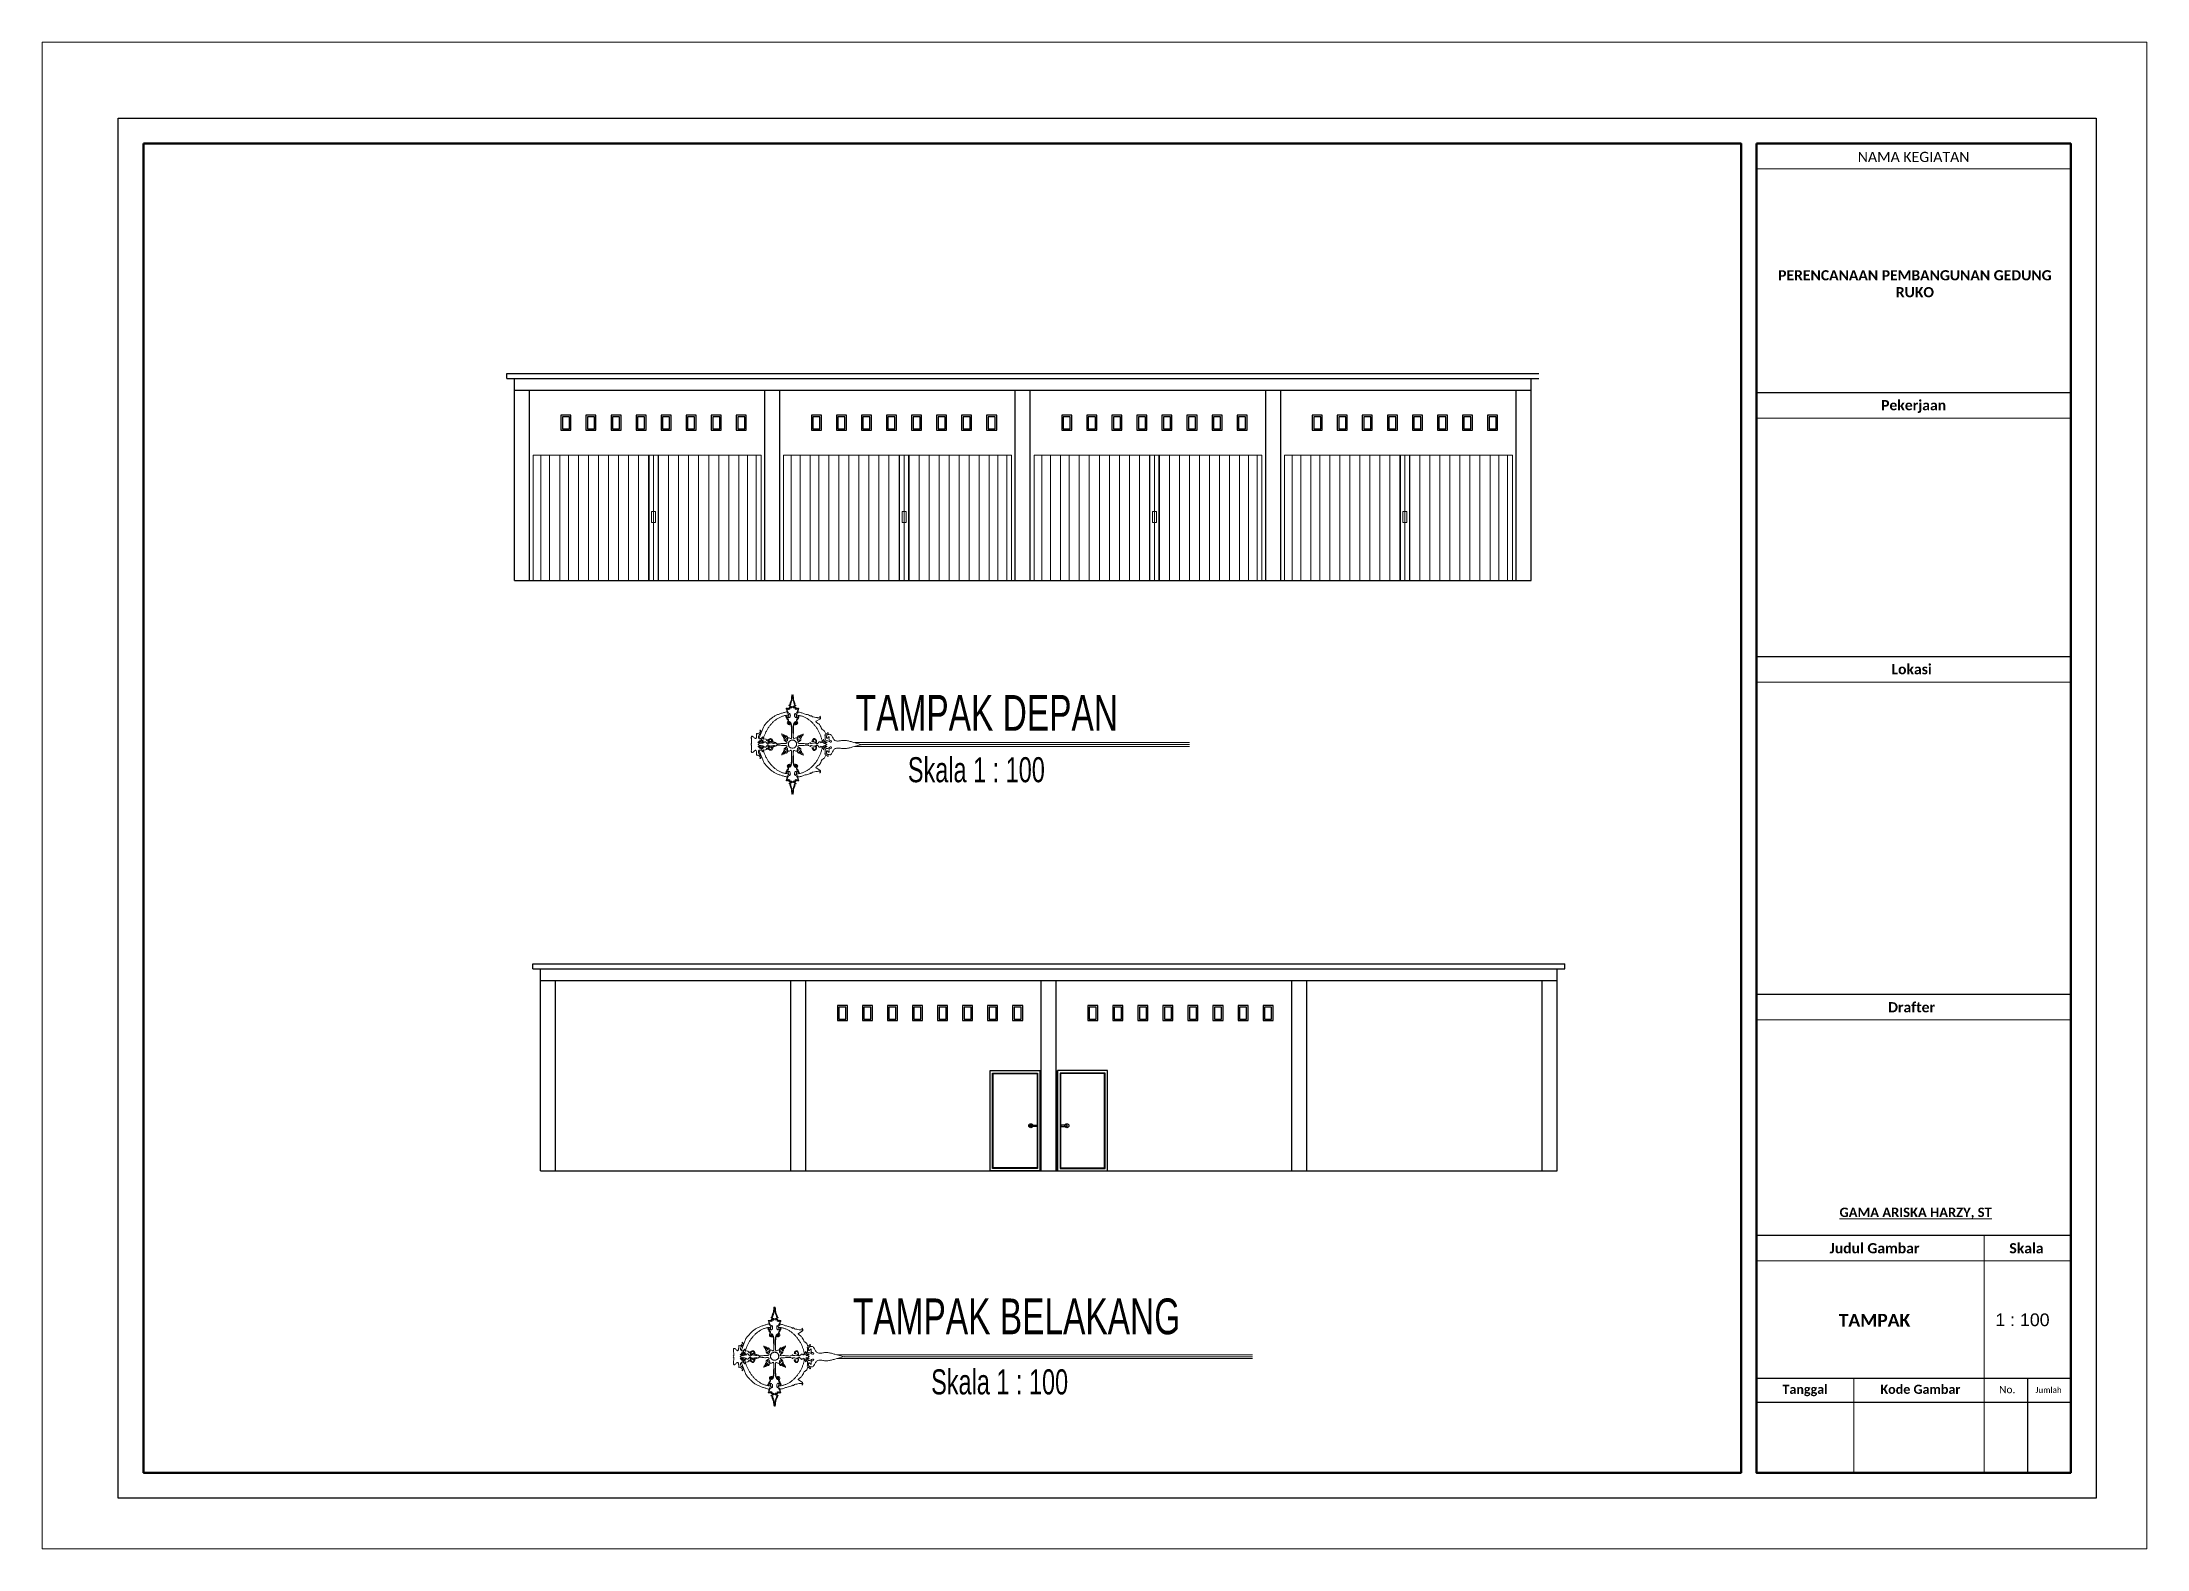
# Model space of a CAD drawing. Header units: centimetres. Extents: x 134057 to 145613, y 5028 to 39996.
# Drawn here: x 134078 to 138281, y 8036 to 11043 of the extents above; entities that cross this region are included whole.
import ezdxf

# ---------------------------------------------------------------- set-up
doc = ezdxf.new("R2010")
doc.units = ezdxf.units.CM
for name, color, linetype, lineweight in [('a. line t', 7, 'Continuous', 50), ('Kertas', 252, 'Continuous', 20), ('Legenda', 252, 'Continuous', 20), ('pondasi', 131, 'Continuous', 18), ('TEXT', 3, 'Continuous', 20)]:
    doc.layers.add(name, color=color, linetype=linetype, lineweight=lineweight)
doc.layers.add('dinding', color=151, linetype='Continuous')
doc.layers.add('kuzen', color=191, linetype='Continuous')
doc.styles.add('ROMANS', font='ROMANS.SHX', dxfattribs={"width": 0.7})
doc.styles.get("Standard").update_dxf_attribs({"font": 'arial.ttf'})

msp = doc.modelspace()

# ---------------------------------------------------------------- texts
at = {"layer": 'a. line t', "color": 2}
msp.add_text('1 : 100', height=25.3159, dxfattribs=at).set_placement((137978.317, 8480.251))
at = {"layer": 'a. line t', "color": 2, "lineweight": 20, "attachment_point": 5}
for s, insert, char_height, width in [('{\\fCandara|b0|i0|c0|p34;NAMA KEGIATAN}', (137814.967, 10813.866), 20.25271, 627.8339), ('{\\fCandara|b1|i0|c0|p34;PERENCANAAN PEMBANGUNAN GEDUNG RUKO}', (137817.54, 10560.724), 20.25271, 548.98167), ('{\\fCandara|b1|i0|c0|p34;Pekerjaan}', (137814.967, 10315.811), 20.25271, 627.8339), ('{\\fCandara|b1|i0|c0|p34;Lokasi}', (137810.938, 9791.342), 20.25271, 627.8339), ('{\\fCandara|b1|i0|c0|p34;Drafter}', (137810.938, 9116.614), 20.25271, 627.8339), ('{\\fCandara|b1|i0|c0|p34;\\LGAMA ARISKA HARZY, ST}', (137818.996, 8705.371), 18.80381, 705.34426), ('{\\fCandara|b1|i0|c0|p34;Judul Gambar}', (137737.013, 8635.601), 20.25271, 415.18048), ('{\\fCandara|b1|i0|c0|p34;Skala}', (138040.29, 8635.601), 20.25271, 212.65342)]:
    msp.add_mtext(s, dxfattribs=dict(at, insert=insert, char_height=char_height, width=width))
at = {"layer": 'a. line t', "color": 2, "lineweight": 15, "insert": (137736.824, 8492.081), "char_height": 25.31588, "width": 568.67509, "attachment_point": 5}
msp.add_mtext('{\\fCandara|b1|i0|c0|p34;TAMPAK }', dxfattribs=at)
at = {"layer": 'a. line t', "color": 2, "attachment_point": 1}
for s, insert, char_height, width in [('{\\fCandara|b1|i0|c0|p34;Tanggal}', (137553.096, 8363.284), 18.22744, 318.90516), ('{\\fCandara|b1|i0|c0|p34;Kode Gambar}', (137748.728, 8363.284), 18.22744, 318.90516), ('{\\fCandara|b0|i0|c0|p34;No.}', (137985.681, 8360.921), 14.58195, 30.96718), ('{\\fCandara|b0|i0|c0|p34;Jumlah}', (138058.358, 8358.674), 11.66556, 55.42201)]:
    msp.add_mtext(s, dxfattribs=dict(at, insert=insert, char_height=char_height, width=width))
at = {"layer": 'TEXT', "color": 2, "linetype": 'Continuous', "lineweight": 9, "width": 23529.60895, "attachment_point": 1, "style": 'ROMANS'}
for s, insert, char_height in [('\\pt5.64971;{\\fCastellar|b0|i0|c0|p18;TAMPAK DEPAN}', (135702.819, 9739.969), 71.39782), ('\\pt3.96;{\\fColonna MT|b0|i0|c0|p82;Skala 1 : 100}', (135806.951, 9615.84), 50.04503), ('\\pt5.64971;{\\fCastellar|b0|i0|c0|p18;TAMPAK BELAKANG}', (135697.071, 8535.4), 71.39782), ('\\pt3.96;{\\fColonna MT|b0|i0|c0|p82;Skala 1 : 100}', (135853.431, 8393.996), 50.04503)]:
    msp.add_mtext(s, dxfattribs=dict(at, insert=insert, char_height=char_height))

# ---------------------------------------------------------------- linework, layer by layer
at = {"layer": 'dinding'}
for p, q in [((135006.397, 10381.854), (137066.397, 10381.854)), ((135006.397, 10371.854), (135006.397, 10381.854)), ((135006.397, 10371.854), (137066.397, 10371.854)), ((135021.397, 9968.443), (135021.397, 10371.854)), ((135021.397, 10348.443), (137051.397, 10348.443)), ((135051.397, 9968.443), (135051.397, 10348.443)), ((135521.397, 9968.443), (135521.397, 10348.443)), ((135551.397, 9968.443), (135551.397, 10348.443)), ((136021.397, 9968.443), (136021.397, 10348.443)), ((136051.397, 9968.443), (136051.397, 10348.443)), ((136521.397, 9968.443), (136521.397, 10348.443)), ((136551.397, 9968.443), (136551.397, 10348.443)), ((137021.397, 9968.443), (137021.397, 10348.443)), ((137051.397, 9968.443), (137051.397, 10371.854)), ((135021.397, 9968.443), (137051.397, 9968.443)), ((135058.311, 9193.565), (135058.311, 9203.565)), ((135058.311, 9203.565), (137118.311, 9203.565)), ((137118.311, 9193.565), (137118.311, 9203.565)), ((135058.311, 9193.565), (137118.311, 9193.565)), ((135073.311, 8790.155), (135073.311, 9193.565)), ((135073.311, 9170.155), (137103.311, 9170.155)), ((135103.311, 8790.155), (135103.311, 9170.155)), ((135573.311, 8790.155), (135573.311, 9170.155)), ((135603.311, 8790.155), (135603.311, 9170.155)), ((136073.311, 8790.155), (136073.311, 9170.155)), ((136103.311, 8790.155), (136103.311, 9170.155)), ((136573.311, 8790.155), (136573.311, 9170.155)), ((136603.311, 8790.155), (136603.311, 9170.155)), ((137073.311, 8790.155), (137073.311, 9170.155)), ((137103.311, 8790.155), (137103.311, 9193.565)), ((135073.311, 8790.155), (137103.311, 8790.155))]:
    msp.add_line(p, q, dxfattribs=at)
for points in [[(135114.239, 10268.443), (135134.239, 10268.443), (135134.239, 10298.443), (135114.239, 10298.443)], [(135164.239, 10268.443), (135184.239, 10268.443), (135184.239, 10298.443), (135164.239, 10298.443)], [(135214.239, 10268.443), (135234.239, 10268.443), (135234.239, 10298.443), (135214.239, 10298.443)], [(135264.239, 10268.443), (135284.239, 10268.443), (135284.239, 10298.443), (135264.239, 10298.443)], [(135314.239, 10268.443), (135334.239, 10268.443), (135334.239, 10298.443), (135314.239, 10298.443)], [(135364.239, 10268.443), (135384.239, 10268.443), (135384.239, 10298.443), (135364.239, 10298.443)], [(135414.239, 10268.443), (135434.239, 10268.443), (135434.239, 10298.443), (135414.239, 10298.443)], [(135464.239, 10268.443), (135484.239, 10268.443), (135484.239, 10298.443), (135464.239, 10298.443)], [(135614.239, 10268.443), (135634.239, 10268.443), (135634.239, 10298.443), (135614.239, 10298.443)], [(135664.239, 10268.443), (135684.239, 10268.443), (135684.239, 10298.443), (135664.239, 10298.443)], [(135714.239, 10268.443), (135734.239, 10268.443), (135734.239, 10298.443), (135714.239, 10298.443)], [(135764.239, 10268.443), (135784.239, 10268.443), (135784.239, 10298.443), (135764.239, 10298.443)], [(135814.239, 10268.443), (135834.239, 10268.443), (135834.239, 10298.443), (135814.239, 10298.443)], [(135864.239, 10268.443), (135884.239, 10268.443), (135884.239, 10298.443), (135864.239, 10298.443)], [(135914.239, 10268.443), (135934.239, 10268.443), (135934.239, 10298.443), (135914.239, 10298.443)], [(135964.239, 10268.443), (135984.239, 10268.443), (135984.239, 10298.443), (135964.239, 10298.443)], [(136114.239, 10268.443), (136134.239, 10268.443), (136134.239, 10298.443), (136114.239, 10298.443)], [(136164.239, 10268.443), (136184.239, 10268.443), (136184.239, 10298.443), (136164.239, 10298.443)], [(136214.239, 10268.443), (136234.239, 10268.443), (136234.239, 10298.443), (136214.239, 10298.443)], [(136264.239, 10268.443), (136284.239, 10268.443), (136284.239, 10298.443), (136264.239, 10298.443)], [(136314.239, 10268.443), (136334.239, 10268.443), (136334.239, 10298.443), (136314.239, 10298.443)], [(136364.239, 10268.443), (136384.239, 10268.443), (136384.239, 10298.443), (136364.239, 10298.443)], [(136414.239, 10268.443), (136434.239, 10268.443), (136434.239, 10298.443), (136414.239, 10298.443)], [(136464.239, 10268.443), (136484.239, 10268.443), (136484.239, 10298.443), (136464.239, 10298.443)], [(136614.239, 10268.443), (136634.239, 10268.443), (136634.239, 10298.443), (136614.239, 10298.443)], [(136664.239, 10268.443), (136684.239, 10268.443), (136684.239, 10298.443), (136664.239, 10298.443)], [(136714.239, 10268.443), (136734.239, 10268.443), (136734.239, 10298.443), (136714.239, 10298.443)], [(136764.239, 10268.443), (136784.239, 10268.443), (136784.239, 10298.443), (136764.239, 10298.443)], [(136814.239, 10268.443), (136834.239, 10268.443), (136834.239, 10298.443), (136814.239, 10298.443)], [(136864.239, 10268.443), (136884.239, 10268.443), (136884.239, 10298.443), (136864.239, 10298.443)], [(136914.239, 10268.443), (136934.239, 10268.443), (136934.239, 10298.443), (136914.239, 10298.443)], [(136964.239, 10268.443), (136984.239, 10268.443), (136984.239, 10298.443), (136964.239, 10298.443)], [(135117.239, 10271.443), (135131.239, 10271.443), (135131.239, 10295.443), (135117.239, 10295.443)], [(135167.239, 10271.443), (135181.239, 10271.443), (135181.239, 10295.443), (135167.239, 10295.443)], [(135217.239, 10271.443), (135231.239, 10271.443), (135231.239, 10295.443), (135217.239, 10295.443)], [(135267.239, 10271.443), (135281.239, 10271.443), (135281.239, 10295.443), (135267.239, 10295.443)], [(135317.239, 10271.443), (135331.239, 10271.443), (135331.239, 10295.443), (135317.239, 10295.443)], [(135367.239, 10271.443), (135381.239, 10271.443), (135381.239, 10295.443), (135367.239, 10295.443)], [(135417.239, 10271.443), (135431.239, 10271.443), (135431.239, 10295.443), (135417.239, 10295.443)], [(135467.239, 10271.443), (135481.239, 10271.443), (135481.239, 10295.443), (135467.239, 10295.443)], [(135617.239, 10271.443), (135631.239, 10271.443), (135631.239, 10295.443), (135617.239, 10295.443)], [(135667.239, 10271.443), (135681.239, 10271.443), (135681.239, 10295.443), (135667.239, 10295.443)], [(135717.239, 10271.443), (135731.239, 10271.443), (135731.239, 10295.443), (135717.239, 10295.443)], [(135767.239, 10271.443), (135781.239, 10271.443), (135781.239, 10295.443), (135767.239, 10295.443)], [(135817.239, 10271.443), (135831.239, 10271.443), (135831.239, 10295.443), (135817.239, 10295.443)], [(135867.239, 10271.443), (135881.239, 10271.443), (135881.239, 10295.443), (135867.239, 10295.443)], [(135917.239, 10271.443), (135931.239, 10271.443), (135931.239, 10295.443), (135917.239, 10295.443)], [(135967.239, 10271.443), (135981.239, 10271.443), (135981.239, 10295.443), (135967.239, 10295.443)], [(136117.239, 10271.443), (136131.239, 10271.443), (136131.239, 10295.443), (136117.239, 10295.443)], [(136167.239, 10271.443), (136181.239, 10271.443), (136181.239, 10295.443), (136167.239, 10295.443)], [(136217.239, 10271.443), (136231.239, 10271.443), (136231.239, 10295.443), (136217.239, 10295.443)], [(136267.239, 10271.443), (136281.239, 10271.443), (136281.239, 10295.443), (136267.239, 10295.443)], [(136317.239, 10271.443), (136331.239, 10271.443), (136331.239, 10295.443), (136317.239, 10295.443)], [(136367.239, 10271.443), (136381.239, 10271.443), (136381.239, 10295.443), (136367.239, 10295.443)], [(136417.239, 10271.443), (136431.239, 10271.443), (136431.239, 10295.443), (136417.239, 10295.443)], [(136467.239, 10271.443), (136481.239, 10271.443), (136481.239, 10295.443), (136467.239, 10295.443)], [(136617.239, 10271.443), (136631.239, 10271.443), (136631.239, 10295.443), (136617.239, 10295.443)], [(136667.239, 10271.443), (136681.239, 10271.443), (136681.239, 10295.443), (136667.239, 10295.443)], [(136717.239, 10271.443), (136731.239, 10271.443), (136731.239, 10295.443), (136717.239, 10295.443)], [(136767.239, 10271.443), (136781.239, 10271.443), (136781.239, 10295.443), (136767.239, 10295.443)], [(136817.239, 10271.443), (136831.239, 10271.443), (136831.239, 10295.443), (136817.239, 10295.443)], [(136867.239, 10271.443), (136881.239, 10271.443), (136881.239, 10295.443), (136867.239, 10295.443)], [(136917.239, 10271.443), (136931.239, 10271.443), (136931.239, 10295.443), (136917.239, 10295.443)], [(136967.239, 10271.443), (136981.239, 10271.443), (136981.239, 10295.443), (136967.239, 10295.443)], [(135666.152, 9090.155), (135686.152, 9090.155), (135686.152, 9120.155), (135666.152, 9120.155)], [(135716.152, 9090.155), (135736.152, 9090.155), (135736.152, 9120.155), (135716.152, 9120.155)], [(135766.152, 9090.155), (135786.152, 9090.155), (135786.152, 9120.155), (135766.152, 9120.155)], [(135816.152, 9090.155), (135836.152, 9090.155), (135836.152, 9120.155), (135816.152, 9120.155)], [(135866.152, 9090.155), (135886.152, 9090.155), (135886.152, 9120.155), (135866.152, 9120.155)], [(135916.152, 9090.155), (135936.152, 9090.155), (135936.152, 9120.155), (135916.152, 9120.155)], [(135966.152, 9090.155), (135986.152, 9090.155), (135986.152, 9120.155), (135966.152, 9120.155)], [(136016.152, 9090.155), (136036.152, 9090.155), (136036.152, 9120.155), (136016.152, 9120.155)], [(136166.152, 9090.155), (136186.152, 9090.155), (136186.152, 9120.155), (136166.152, 9120.155)], [(136216.152, 9090.155), (136236.152, 9090.155), (136236.152, 9120.155), (136216.152, 9120.155)], [(136266.152, 9090.155), (136286.152, 9090.155), (136286.152, 9120.155), (136266.152, 9120.155)], [(136316.152, 9090.155), (136336.152, 9090.155), (136336.152, 9120.155), (136316.152, 9120.155)], [(136366.152, 9090.155), (136386.152, 9090.155), (136386.152, 9120.155), (136366.152, 9120.155)], [(136416.152, 9090.155), (136436.152, 9090.155), (136436.152, 9120.155), (136416.152, 9120.155)], [(136466.152, 9090.155), (136486.152, 9090.155), (136486.152, 9120.155), (136466.152, 9120.155)], [(136516.152, 9090.155), (136536.152, 9090.155), (136536.152, 9120.155), (136516.152, 9120.155)], [(135669.152, 9093.155), (135683.152, 9093.155), (135683.152, 9117.155), (135669.152, 9117.155)], [(135719.152, 9093.155), (135733.152, 9093.155), (135733.152, 9117.155), (135719.152, 9117.155)], [(135769.152, 9093.155), (135783.152, 9093.155), (135783.152, 9117.155), (135769.152, 9117.155)], [(135819.152, 9093.155), (135833.152, 9093.155), (135833.152, 9117.155), (135819.152, 9117.155)], [(135869.152, 9093.155), (135883.152, 9093.155), (135883.152, 9117.155), (135869.152, 9117.155)], [(135919.152, 9093.155), (135933.152, 9093.155), (135933.152, 9117.155), (135919.152, 9117.155)], [(135969.152, 9093.155), (135983.152, 9093.155), (135983.152, 9117.155), (135969.152, 9117.155)], [(136019.152, 9093.155), (136033.152, 9093.155), (136033.152, 9117.155), (136019.152, 9117.155)], [(136169.152, 9093.155), (136183.152, 9093.155), (136183.152, 9117.155), (136169.152, 9117.155)], [(136219.152, 9093.155), (136233.152, 9093.155), (136233.152, 9117.155), (136219.152, 9117.155)], [(136269.152, 9093.155), (136283.152, 9093.155), (136283.152, 9117.155), (136269.152, 9117.155)], [(136319.152, 9093.155), (136333.152, 9093.155), (136333.152, 9117.155), (136319.152, 9117.155)], [(136369.152, 9093.155), (136383.152, 9093.155), (136383.152, 9117.155), (136369.152, 9117.155)], [(136419.152, 9093.155), (136433.152, 9093.155), (136433.152, 9117.155), (136419.152, 9117.155)], [(136469.152, 9093.155), (136483.152, 9093.155), (136483.152, 9117.155), (136469.152, 9117.155)], [(136519.152, 9093.155), (136533.152, 9093.155), (136533.152, 9117.155), (136519.152, 9117.155)]]:
    msp.add_lwpolyline(points, close=True, dxfattribs=at)
at = {"layer": 'Kertas'}
msp.add_lwpolyline([(134078.342, 11043.12), (138280.779, 11043.12), (138280.779, 8035.593), (134078.342, 8035.593)], close=True, dxfattribs=at)
at = {"layer": 'kuzen'}
for p, q in [((136070.965, 8790.155), (136070.965, 8990.155)), ((136105.727, 8790.155), (136105.727, 8990.155))]:
    msp.add_line(p, q, dxfattribs=at)
for points in [[(136070.965, 8790.155), (135970.965, 8790.155), (135970.965, 8990.155), (136070.965, 8990.155)], [(136065.965, 8795.155), (135975.965, 8795.155), (135975.965, 8985.155), (136065.965, 8985.155)], [(136064.965, 8796.155), (135976.965, 8796.155), (135976.965, 8984.155), (136064.965, 8984.155)], [(136105.727, 8790.155), (136205.727, 8790.155), (136205.727, 8990.155), (136105.727, 8990.155)], [(136110.727, 8795.155), (136200.727, 8795.155), (136200.727, 8985.155), (136110.727, 8985.155)], [(136111.727, 8796.155), (136199.727, 8796.155), (136199.727, 8984.155), (136111.727, 8984.155)], [(136051.411, 8881.178), (136064.528, 8881.178), (136064.528, 8878.48), (136051.411, 8878.48)], [(136125.281, 8881.178), (136112.164, 8881.178), (136112.164, 8878.48), (136125.281, 8878.48)]]:
    msp.add_lwpolyline(points, close=True, dxfattribs=at)
for centre in [(136052.396, 8880.155), (136124.296, 8880.155)]:
    msp.add_circle(centre, 4.052, dxfattribs=at)
at = {"layer": 'Legenda', "color": 1, "lineweight": 20}
for p, q in [((138128.883, 10789.961), (137501.05, 10789.961)), ((138128.883, 10292.209), (137501.05, 10292.209)), ((138129.432, 9765.47), (137501.599, 9765.47)), ((138129.432, 9091.49), (137501.599, 9091.49)), ((137955.99, 8660.917), (137955.99, 8187.488)), ((137501.05, 8610.285), (138128.883, 8610.285)), ((137695.722, 8375.938), (137695.722, 8187.488))]:
    msp.add_line(p, q, dxfattribs=at)
at = {"layer": 'Legenda', "color": 1, "lineweight": 30}
for p, q in [((138128.883, 10342.84), (137501.05, 10342.84)), ((138129.432, 9816.102), (137501.599, 9816.102)), ((138129.432, 9142.121), (137501.599, 9142.121)), ((138128.883, 8660.917), (137501.05, 8660.917)), ((138128.883, 8375.938), (137501.05, 8375.938)), ((138042.437, 8375.938), (138042.437, 8187.488)), ((138128.883, 8328.092), (137501.05, 8328.092))]:
    msp.add_line(p, q, dxfattribs=at)
at = {"layer": 'Legenda', "color": 5, "lineweight": 30}
msp.add_lwpolyline([(134230.237, 10891.224), (138179.515, 10891.224), (138179.515, 8136.856), (134230.237, 8136.856)], close=True, dxfattribs=at)
at = {"layer": 'Legenda', "color": 1, "lineweight": 50}
for points in [[(134280.869, 10840.593), (137470.671, 10840.593), (137470.671, 8187.488), (134280.869, 8187.488)], [(137501.05, 10840.593), (138128.883, 10840.593), (138128.883, 8187.488), (137501.05, 8187.488)]]:
    msp.add_lwpolyline(points, close=True, dxfattribs=at)
at = {"layer": 'pondasi', "color": 140}
for p, q in [((135058.897, 10218.443), (135058.897, 9968.443)), ((135058.897, 10218.443), (135513.897, 10218.443)), ((135074.239, 10218.443), (135074.239, 9968.443)), ((135091.739, 10218.443), (135091.739, 9968.443)), ((135111.739, 10218.443), (135111.739, 9968.443)), ((135111.739, 10218.443), (135111.739, 9968.443)), ((135129.239, 10218.443), (135129.239, 9968.443)), ((135149.239, 10218.443), (135149.239, 9968.443)), ((135169.239, 10218.443), (135169.239, 9968.443)), ((135189.239, 10218.443), (135189.239, 9968.443)), ((135209.239, 10218.443), (135209.239, 9968.443)), ((135229.239, 10218.443), (135229.239, 9968.443)), ((135249.239, 10218.443), (135249.239, 9968.443)), ((135269.239, 10218.443), (135269.239, 9968.443)), ((135289.239, 10218.443), (135289.239, 9968.443)), ((135290.239, 10218.443), (135290.239, 9968.443)), ((135299.239, 10218.443), (135299.239, 9968.443)), ((135308.239, 10218.443), (135308.239, 9968.443)), ((135309.239, 10218.443), (135309.239, 9968.443)), ((135329.239, 10218.443), (135329.239, 9968.443)), ((135349.239, 10218.443), (135349.239, 9968.443)), ((135369.239, 10218.443), (135369.239, 9968.443)), ((135389.239, 10218.443), (135389.239, 9968.443)), ((135409.239, 10218.443), (135409.239, 9968.443)), ((135429.239, 10218.443), (135429.239, 9968.443)), ((135449.239, 10218.443), (135449.239, 9968.443)), ((135469.239, 10218.443), (135469.239, 9968.443)), ((135486.739, 10218.443), (135486.739, 9968.443)), ((135504.239, 10218.443), (135504.239, 9968.443)), ((135513.897, 10218.443), (135513.897, 9968.443)), ((135513.897, 9968.443), (135513.897, 10218.443)), ((135558.897, 10218.443), (135558.897, 9968.443)), ((135558.897, 10218.443), (136013.897, 10218.443)), ((135574.239, 10218.443), (135574.239, 9968.443)), ((135591.739, 10218.443), (135591.739, 9968.443)), ((135611.739, 10218.443), (135611.739, 9968.443)), ((135611.739, 10218.443), (135611.739, 9968.443)), ((135629.239, 10218.443), (135629.239, 9968.443)), ((135649.239, 10218.443), (135649.239, 9968.443)), ((135669.239, 10218.443), (135669.239, 9968.443)), ((135689.239, 10218.443), (135689.239, 9968.443)), ((135709.239, 10218.443), (135709.239, 9968.443)), ((135729.239, 10218.443), (135729.239, 9968.443)), ((135749.239, 10218.443), (135749.239, 9968.443)), ((135769.239, 10218.443), (135769.239, 9968.443)), ((135789.239, 10218.443), (135789.239, 9968.443)), ((135790.239, 10218.443), (135790.239, 9968.443)), ((135799.239, 10218.443), (135799.239, 9968.443)), ((135808.239, 10218.443), (135808.239, 9968.443)), ((135809.239, 10218.443), (135809.239, 9968.443)), ((135829.239, 10218.443), (135829.239, 9968.443)), ((135849.239, 10218.443), (135849.239, 9968.443)), ((135869.239, 10218.443), (135869.239, 9968.443)), ((135889.239, 10218.443), (135889.239, 9968.443)), ((135909.239, 10218.443), (135909.239, 9968.443)), ((135929.239, 10218.443), (135929.239, 9968.443)), ((135949.239, 10218.443), (135949.239, 9968.443)), ((135969.239, 10218.443), (135969.239, 9968.443)), ((135986.739, 10218.443), (135986.739, 9968.443)), ((136004.239, 10218.443), (136004.239, 9968.443)), ((136013.897, 10218.443), (136013.897, 9968.443)), ((136013.897, 9968.443), (136013.897, 10218.443)), ((136058.897, 10218.443), (136058.897, 9968.443)), ((136058.897, 10218.443), (136513.897, 10218.443)), ((136074.239, 10218.443), (136074.239, 9968.443)), ((136091.739, 10218.443), (136091.739, 9968.443)), ((136111.739, 10218.443), (136111.739, 9968.443)), ((136111.739, 10218.443), (136111.739, 9968.443)), ((136129.239, 10218.443), (136129.239, 9968.443)), ((136149.239, 10218.443), (136149.239, 9968.443)), ((136169.239, 10218.443), (136169.239, 9968.443)), ((136189.239, 10218.443), (136189.239, 9968.443)), ((136209.239, 10218.443), (136209.239, 9968.443)), ((136229.239, 10218.443), (136229.239, 9968.443)), ((136249.239, 10218.443), (136249.239, 9968.443)), ((136269.239, 10218.443), (136269.239, 9968.443)), ((136289.239, 10218.443), (136289.239, 9968.443)), ((136290.239, 10218.443), (136290.239, 9968.443)), ((136299.239, 10218.443), (136299.239, 9968.443)), ((136308.239, 10218.443), (136308.239, 9968.443)), ((136309.239, 10218.443), (136309.239, 9968.443)), ((136329.239, 10218.443), (136329.239, 9968.443)), ((136349.239, 10218.443), (136349.239, 9968.443)), ((136369.239, 10218.443), (136369.239, 9968.443)), ((136389.239, 10218.443), (136389.239, 9968.443)), ((136409.239, 10218.443), (136409.239, 9968.443)), ((136429.239, 10218.443), (136429.239, 9968.443)), ((136449.239, 10218.443), (136449.239, 9968.443)), ((136469.239, 10218.443), (136469.239, 9968.443)), ((136486.739, 10218.443), (136486.739, 9968.443)), ((136504.239, 10218.443), (136504.239, 9968.443)), ((136513.897, 10218.443), (136513.897, 9968.443)), ((136513.897, 9968.443), (136513.897, 10218.443)), ((136558.897, 10218.443), (136558.897, 9968.443)), ((136558.897, 10218.443), (137013.897, 10218.443)), ((136574.239, 10218.443), (136574.239, 9968.443)), ((136591.739, 10218.443), (136591.739, 9968.443)), ((136611.739, 10218.443), (136611.739, 9968.443)), ((136611.739, 10218.443), (136611.739, 9968.443)), ((136629.239, 10218.443), (136629.239, 9968.443)), ((136649.239, 10218.443), (136649.239, 9968.443)), ((136669.239, 10218.443), (136669.239, 9968.443)), ((136689.239, 10218.443), (136689.239, 9968.443)), ((136709.239, 10218.443), (136709.239, 9968.443)), ((136729.239, 10218.443), (136729.239, 9968.443)), ((136749.239, 10218.443), (136749.239, 9968.443)), ((136769.239, 10218.443), (136769.239, 9968.443)), ((136789.239, 10218.443), (136789.239, 9968.443)), ((136790.239, 10218.443), (136790.239, 9968.443)), ((136799.239, 10218.443), (136799.239, 9968.443)), ((136808.239, 10218.443), (136808.239, 9968.443)), ((136809.239, 10218.443), (136809.239, 9968.443)), ((136829.239, 10218.443), (136829.239, 9968.443)), ((136849.239, 10218.443), (136849.239, 9968.443)), ((136869.239, 10218.443), (136869.239, 9968.443)), ((136889.239, 10218.443), (136889.239, 9968.443)), ((136909.239, 10218.443), (136909.239, 9968.443)), ((136929.239, 10218.443), (136929.239, 9968.443)), ((136949.239, 10218.443), (136949.239, 9968.443)), ((136969.239, 10218.443), (136969.239, 9968.443)), ((136986.739, 10218.443), (136986.739, 9968.443)), ((137004.239, 10218.443), (137004.239, 9968.443)), ((137013.897, 10218.443), (137013.897, 9968.443)), ((137013.897, 9968.443), (137013.897, 10218.443))]:
    msp.add_line(p, q, dxfattribs=at)
for points in [[(135299.239, 10106.069), (135295.258, 10106.069), (135295.258, 10084.037), (135299.239, 10084.037)], [(135299.239, 10106.069), (135303.22, 10106.069), (135303.22, 10084.037), (135299.239, 10084.037)], [(135799.239, 10106.069), (135795.258, 10106.069), (135795.258, 10084.037), (135799.239, 10084.037)], [(135799.239, 10106.069), (135803.22, 10106.069), (135803.22, 10084.037), (135799.239, 10084.037)], [(136299.239, 10106.069), (136295.258, 10106.069), (136295.258, 10084.037), (136299.239, 10084.037)], [(136299.239, 10106.069), (136303.22, 10106.069), (136303.22, 10084.037), (136299.239, 10084.037)], [(136799.239, 10106.069), (136795.258, 10106.069), (136795.258, 10084.037), (136799.239, 10084.037)], [(136799.239, 10106.069), (136803.22, 10106.069), (136803.22, 10084.037), (136799.239, 10084.037)]]:
    msp.add_lwpolyline(points, close=True, dxfattribs=at)
at = {"layer": 'TEXT', "color": 2, "linetype": 'Continuous', "lineweight": 9}
for p, q in [((135564.556, 9713.573), (135563.997, 9712.902)), ((135564.556, 9713.573), (135563.997, 9712.902)), ((135563.997, 9712.902), (135564.25, 9712.442)), ((135563.997, 9712.902), (135564.25, 9712.442)), ((135564.25, 9712.442), (135564.725, 9711.392)), ((135564.25, 9712.442), (135564.725, 9711.392)), ((135565.999, 9713.396), (135564.556, 9713.573)), ((135565.999, 9713.396), (135564.556, 9713.573)), ((135564.725, 9711.392), (135565.303, 9708.925)), ((135564.725, 9711.392), (135565.303, 9708.925)), ((135565.303, 9708.925), (135565.793, 9706.071)), ((135565.303, 9708.925), (135565.793, 9706.071)), ((135565.768, 9711.832), (135566.306, 9713.292)), ((135565.768, 9711.832), (135566.306, 9713.292)), ((135565.856, 9709.968), (135565.768, 9711.832)), ((135565.856, 9709.968), (135565.768, 9711.832)), ((135566.386, 9708.164), (135565.856, 9709.968)), ((135566.386, 9708.164), (135565.856, 9709.968)), ((135567.3, 9712.348), (135565.999, 9713.396)), ((135567.3, 9712.348), (135565.999, 9713.396)), ((135566.306, 9713.292), (135567.653, 9713.883)), ((135566.306, 9713.292), (135567.653, 9713.883)), ((135567.176, 9706.887), (135566.386, 9708.164)), ((135567.176, 9706.887), (135566.386, 9708.164)), ((135568.884, 9711.159), (135567.3, 9712.348)), ((135568.884, 9711.159), (135567.3, 9712.348)), ((135567.653, 9713.883), (135568.799, 9713.434)), ((135567.653, 9713.883), (135568.799, 9713.434)), ((135568.799, 9713.434), (135569.876, 9712.504)), ((135568.799, 9713.434), (135569.876, 9712.504)), ((135569.655, 9711.806), (135568.884, 9711.159)), ((135569.655, 9711.806), (135568.884, 9711.159)), ((135569.984, 9719.373), (135569.218, 9719.384)), ((135569.218, 9719.384), (135569.338, 9718.961)), ((135569.984, 9719.373), (135569.218, 9719.384)), ((135569.218, 9719.384), (135569.338, 9718.961)), ((135569.338, 9718.961), (135570.662, 9718.213)), ((135569.338, 9718.961), (135570.662, 9718.213)), ((135569.72, 9713.084), (135569.655, 9711.806)), ((135569.72, 9713.084), (135569.655, 9711.806)), ((135569.962, 9714.503), (135569.72, 9713.084)), ((135569.962, 9714.503), (135569.72, 9713.084)), ((135569.876, 9712.504), (135570.778, 9711.719)), ((135569.876, 9712.504), (135570.778, 9711.719)), ((135570.45, 9715.781), (135569.962, 9714.503)), ((135570.45, 9715.781), (135569.962, 9714.503)), ((135571.032, 9719.293), (135569.984, 9719.373)), ((135571.032, 9719.293), (135569.984, 9719.373)), ((135571.528, 9715.508), (135570.45, 9715.781)), ((135571.528, 9715.508), (135570.45, 9715.781)), ((135570.662, 9718.213), (135572.305, 9717.642)), ((135570.662, 9718.213), (135572.305, 9717.642)), ((135570.778, 9711.719), (135571.398, 9711.705)), ((135570.778, 9711.719), (135571.398, 9711.705)), ((135570.78, 9718.287), (135571.171, 9718.91)), ((135570.78, 9718.287), (135571.171, 9718.91)), ((135571.051, 9717.858), (135570.78, 9718.287)), ((135571.051, 9717.858), (135570.78, 9718.287)), ((135570.998, 9722.205), (135570.963, 9721.546)), ((135570.998, 9722.205), (135570.963, 9721.546)), ((135570.963, 9721.546), (135571.563, 9720.392)), ((135570.963, 9721.546), (135571.563, 9720.392)), ((135572.517, 9721.028), (135570.998, 9722.205)), ((135572.517, 9721.028), (135570.998, 9722.205)), ((135571.759, 9719.51), (135571.032, 9719.293)), ((135571.759, 9719.51), (135571.032, 9719.293)), ((135572.423, 9717.698), (135571.051, 9717.858)), ((135572.423, 9717.698), (135571.051, 9717.858)), ((135571.171, 9718.91), (135571.787, 9719.653)), ((135571.171, 9718.91), (135571.787, 9719.653)), ((135571.398, 9711.705), (135571.628, 9713.088)), ((135571.398, 9711.705), (135571.628, 9713.088)), ((135573.113, 9715.384), (135571.528, 9715.508)), ((135573.113, 9715.384), (135571.528, 9715.508)), ((135571.563, 9720.392), (135571.759, 9719.51)), ((135571.563, 9720.392), (135571.759, 9719.51)), ((135571.628, 9713.088), (135571.666, 9714.902)), ((135571.628, 9713.088), (135571.666, 9714.902)), ((135571.666, 9714.902), (135571.779, 9716.005)), ((135571.666, 9714.902), (135571.779, 9716.005)), ((135571.934, 9724.549), (135571.722, 9722.935)), ((135571.934, 9724.549), (135571.722, 9722.935)), ((135571.722, 9722.935), (135572.246, 9721.275)), ((135571.722, 9722.935), (135572.246, 9721.275)), ((135571.779, 9716.005), (135571.96, 9716.522)), ((135571.779, 9716.005), (135571.96, 9716.522)), ((135571.787, 9719.653), (135572.191, 9720.44)), ((135571.787, 9719.653), (135572.191, 9720.44)), ((135571.816, 9721.608), (135572.075, 9721.844)), ((135571.816, 9721.608), (135572.075, 9721.844)), ((135571.946, 9721.196), (135571.816, 9721.608)), ((135571.946, 9721.196), (135571.816, 9721.608)), ((135572.464, 9726.091), (135571.934, 9724.549)), ((135572.464, 9726.091), (135571.934, 9724.549)), ((135572.191, 9720.44), (135571.946, 9721.196)), ((135572.191, 9720.44), (135571.946, 9721.196)), ((135571.96, 9716.522), (135572.205, 9716.578)), ((135571.96, 9716.522), (135572.205, 9716.578)), ((135572.075, 9721.844), (135572.264, 9721.832)), ((135572.075, 9721.844), (135572.264, 9721.832)), ((135572.205, 9716.578), (135572.509, 9716.297)), ((135572.205, 9716.578), (135572.509, 9716.297)), ((135572.246, 9721.275), (135572.947, 9720.462)), ((135572.246, 9721.275), (135572.947, 9720.462)), ((135572.264, 9721.832), (135572.36, 9720.755)), ((135572.264, 9721.832), (135572.36, 9720.755)), ((135572.305, 9717.642), (135573.63, 9716.894)), ((135572.305, 9717.642), (135573.63, 9716.894)), ((135572.36, 9720.755), (135572.611, 9720.901)), ((135572.36, 9720.755), (135572.611, 9720.901)), ((135574.507, 9717.298), (135572.423, 9717.698)), ((135574.507, 9717.298), (135572.423, 9717.698)), ((135573.153, 9727.625), (135572.464, 9726.091)), ((135573.153, 9727.625), (135572.464, 9726.091)), ((135572.509, 9716.297), (135572.866, 9715.803)), ((135572.509, 9716.297), (135572.866, 9715.803)), ((135572.947, 9720.462), (135572.517, 9721.028)), ((135572.947, 9720.462), (135572.517, 9721.028)), ((135572.611, 9720.901), (135572.959, 9721.852)), ((135572.611, 9720.901), (135572.959, 9721.852)), ((135572.866, 9715.803), (135573.273, 9715.222)), ((135572.866, 9715.803), (135573.273, 9715.222)), ((135572.959, 9721.852), (135573.347, 9723.186)), ((135572.959, 9721.852), (135573.347, 9723.186)), ((135574.162, 9715.736), (135573.113, 9715.384)), ((135574.162, 9715.736), (135573.113, 9715.384)), ((135573.842, 9729.212), (135573.153, 9727.625)), ((135573.842, 9729.212), (135573.153, 9727.625)), ((135573.273, 9715.222), (135573.722, 9714.679)), ((135573.273, 9715.222), (135573.722, 9714.679)), ((135573.347, 9723.186), (135573.717, 9724.485)), ((135573.347, 9723.186), (135573.717, 9724.485)), ((135573.63, 9716.894), (135574.162, 9715.736)), ((135573.63, 9716.894), (135574.162, 9715.736)), ((135573.717, 9724.485), (135574.013, 9725.329)), ((135573.717, 9724.485), (135574.013, 9725.329)), ((135573.722, 9714.679), (135574.211, 9714.297)), ((135573.722, 9714.679), (135574.211, 9714.297)), ((135574.372, 9730.914), (135573.842, 9729.212)), ((135574.372, 9730.914), (135573.842, 9729.212)), ((135574.013, 9725.329), (135574.72, 9727.127)), ((135574.013, 9725.329), (135574.72, 9727.127)), ((135574.211, 9714.297), (135574.733, 9714.202)), ((135574.211, 9714.297), (135574.733, 9714.202)), ((135574.584, 9732.792), (135574.372, 9730.914)), ((135574.584, 9732.792), (135574.372, 9730.914)), ((135575.85, 9716.191), (135574.507, 9717.298)), ((135575.85, 9716.191), (135574.507, 9717.298)), ((135574.603, 9733.873), (135574.584, 9732.792)), ((135574.603, 9733.873), (135574.584, 9732.792)), ((135574.663, 9735.207), (135574.603, 9733.873)), ((135574.663, 9735.207), (135574.603, 9733.873)), ((135574.772, 9736.637), (135574.663, 9735.207)), ((135574.772, 9736.637), (135574.663, 9735.207)), ((135574.72, 9727.127), (135575.135, 9728.967)), ((135574.72, 9727.127), (135575.135, 9728.967)), ((135574.733, 9714.202), (135575.284, 9714.518)), ((135574.733, 9714.202), (135575.284, 9714.518)), ((135574.936, 9738.005), (135574.772, 9736.637)), ((135574.936, 9738.005), (135574.772, 9736.637)), ((135575.162, 9739.151), (135574.936, 9738.005)), ((135575.162, 9739.151), (135574.936, 9738.005)), ((135575.135, 9728.967), (135575.356, 9730.832)), ((135575.135, 9728.967), (135575.356, 9730.832)), ((135575.455, 9739.917), (135575.162, 9739.151)), ((135575.455, 9739.917), (135575.162, 9739.151)), ((135575.284, 9714.518), (135575.85, 9716.191)), ((135575.284, 9714.518), (135575.85, 9716.191)), ((135575.356, 9730.832), (135575.479, 9732.705)), ((135575.356, 9730.832), (135575.479, 9732.705)), ((135575.824, 9740.146), (135575.455, 9739.917)), ((135575.824, 9740.146), (135575.455, 9739.917)), ((135575.479, 9732.705), (135575.602, 9734.569)), ((135575.479, 9732.705), (135575.602, 9734.569)), ((135575.602, 9734.569), (135575.823, 9736.409)), ((135575.602, 9734.569), (135575.823, 9736.409)), ((135575.823, 9736.409), (135576.238, 9738.207)), ((135575.823, 9736.409), (135576.238, 9738.207)), ((135576.273, 9739.679), (135575.824, 9740.146)), ((135576.273, 9739.679), (135575.824, 9740.146)), ((135576.238, 9738.207), (135576.775, 9739.529)), ((135576.238, 9738.207), (135576.775, 9739.529)), ((135576.81, 9738.357), (135576.273, 9739.679)), ((135576.81, 9738.357), (135576.273, 9739.679)), ((135576.775, 9739.529), (135577.225, 9739.996)), ((135576.775, 9739.529), (135577.225, 9739.996)), ((135577.225, 9736.559), (135576.81, 9738.357)), ((135577.225, 9736.559), (135576.81, 9738.357)), ((135577.198, 9716.34), (135578.541, 9717.447)), ((135577.198, 9716.34), (135578.541, 9717.447)), ((135577.764, 9714.668), (135577.198, 9716.34)), ((135577.764, 9714.668), (135577.198, 9716.34)), ((135577.225, 9739.996), (135577.593, 9739.768)), ((135577.225, 9739.996), (135577.593, 9739.768)), ((135577.446, 9734.719), (135577.225, 9736.559)), ((135577.446, 9734.719), (135577.225, 9736.559)), ((135577.569, 9732.854), (135577.446, 9734.719)), ((135577.569, 9732.854), (135577.446, 9734.719)), ((135577.692, 9730.981), (135577.569, 9732.854)), ((135577.692, 9730.981), (135577.569, 9732.854)), ((135577.593, 9739.768), (135577.886, 9739.001)), ((135577.593, 9739.768), (135577.886, 9739.001)), ((135577.913, 9729.117), (135577.692, 9730.981)), ((135577.913, 9729.117), (135577.692, 9730.981)), ((135578.315, 9714.352), (135577.764, 9714.668)), ((135578.315, 9714.352), (135577.764, 9714.668)), ((135577.886, 9739.001), (135578.112, 9737.855)), ((135577.886, 9739.001), (135578.112, 9737.855)), ((135578.328, 9727.277), (135577.913, 9729.117)), ((135578.328, 9727.277), (135577.913, 9729.117)), ((135578.112, 9737.855), (135578.276, 9736.488)), ((135578.112, 9737.855), (135578.276, 9736.488)), ((135578.276, 9736.488), (135578.385, 9735.058)), ((135578.276, 9736.488), (135578.385, 9735.058)), ((135578.837, 9714.447), (135578.315, 9714.352)), ((135578.837, 9714.447), (135578.315, 9714.352)), ((135579.036, 9725.479), (135578.328, 9727.277)), ((135579.036, 9725.479), (135578.328, 9727.277)), ((135578.385, 9735.058), (135578.445, 9733.723)), ((135578.385, 9735.058), (135578.445, 9733.723)), ((135578.445, 9733.723), (135578.464, 9732.643)), ((135578.445, 9733.723), (135578.464, 9732.643)), ((135578.464, 9732.643), (135578.676, 9730.764)), ((135578.464, 9732.643), (135578.676, 9730.764)), ((135578.541, 9717.447), (135580.625, 9717.848)), ((135578.541, 9717.447), (135580.625, 9717.848)), ((135578.676, 9730.764), (135579.206, 9729.063)), ((135578.676, 9730.764), (135579.206, 9729.063)), ((135579.326, 9714.828), (135578.837, 9714.447)), ((135579.326, 9714.828), (135578.837, 9714.447)), ((135579.418, 9716.744), (135578.886, 9715.587)), ((135579.418, 9716.744), (135578.886, 9715.587)), ((135578.886, 9715.587), (135579.935, 9715.234)), ((135578.886, 9715.587), (135579.935, 9715.234)), ((135579.331, 9724.635), (135579.036, 9725.479)), ((135579.331, 9724.635), (135579.036, 9725.479)), ((135579.206, 9729.063), (135579.895, 9727.476)), ((135579.206, 9729.063), (135579.895, 9727.476)), ((135579.776, 9715.372), (135579.326, 9714.828)), ((135579.776, 9715.372), (135579.326, 9714.828)), ((135579.701, 9723.336), (135579.331, 9724.635)), ((135579.701, 9723.336), (135579.331, 9724.635)), ((135580.743, 9717.492), (135579.418, 9716.744)), ((135580.743, 9717.492), (135579.418, 9716.744)), ((135580.089, 9722.001), (135579.701, 9723.336)), ((135580.089, 9722.001), (135579.701, 9723.336)), ((135580.182, 9715.953), (135579.776, 9715.372)), ((135580.182, 9715.953), (135579.776, 9715.372)), ((135579.895, 9727.476), (135580.584, 9725.942)), ((135579.895, 9727.476), (135580.584, 9725.942)), ((135579.935, 9715.234), (135581.52, 9715.358)), ((135579.935, 9715.234), (135581.52, 9715.358)), ((135580.437, 9721.051), (135580.089, 9722.001)), ((135580.437, 9721.051), (135580.089, 9722.001)), ((135580.802, 9721.125), (135580.101, 9720.313)), ((135580.802, 9721.125), (135580.101, 9720.313)), ((135580.101, 9720.313), (135580.531, 9720.878)), ((135580.101, 9720.313), (135580.531, 9720.878)), ((135580.539, 9716.446), (135580.182, 9715.953)), ((135580.539, 9716.446), (135580.182, 9715.953)), ((135580.688, 9720.905), (135580.437, 9721.051)), ((135580.688, 9720.905), (135580.437, 9721.051)), ((135580.531, 9720.878), (135582.05, 9722.056)), ((135580.531, 9720.878), (135582.05, 9722.056)), ((135580.843, 9716.728), (135580.539, 9716.446)), ((135580.843, 9716.728), (135580.539, 9716.446)), ((135580.584, 9725.942), (135581.114, 9724.399)), ((135580.584, 9725.942), (135581.114, 9724.399)), ((135580.625, 9717.848), (135581.997, 9718.008)), ((135580.625, 9717.848), (135581.997, 9718.008)), ((135580.784, 9721.981), (135580.688, 9720.905)), ((135580.784, 9721.981), (135580.688, 9720.905)), ((135582.386, 9718.063), (135580.743, 9717.492)), ((135582.386, 9718.063), (135580.743, 9717.492)), ((135580.973, 9721.993), (135580.784, 9721.981)), ((135580.973, 9721.993), (135580.784, 9721.981)), ((135581.326, 9722.786), (135580.802, 9721.125)), ((135581.326, 9722.786), (135580.802, 9721.125)), ((135581.088, 9716.672), (135580.843, 9716.728)), ((135581.088, 9716.672), (135580.843, 9716.728)), ((135580.857, 9720.59), (135581.102, 9721.346)), ((135580.857, 9720.59), (135581.102, 9721.346)), ((135581.261, 9719.803), (135580.857, 9720.59)), ((135581.261, 9719.803), (135580.857, 9720.59)), ((135581.232, 9721.758), (135580.973, 9721.993)), ((135581.232, 9721.758), (135580.973, 9721.993)), ((135581.269, 9716.155), (135581.088, 9716.672)), ((135581.269, 9716.155), (135581.088, 9716.672)), ((135581.102, 9721.346), (135581.232, 9721.758)), ((135581.102, 9721.346), (135581.232, 9721.758)), ((135581.114, 9724.399), (135581.326, 9722.786)), ((135581.114, 9724.399), (135581.326, 9722.786)), ((135581.877, 9719.06), (135581.261, 9719.803)), ((135581.877, 9719.06), (135581.261, 9719.803)), ((135581.382, 9715.052), (135581.269, 9716.155)), ((135581.382, 9715.052), (135581.269, 9716.155)), ((135581.485, 9720.242), (135581.289, 9719.36)), ((135581.485, 9720.242), (135581.289, 9719.36)), ((135581.289, 9719.36), (135582.016, 9719.143)), ((135581.289, 9719.36), (135582.016, 9719.143)), ((135581.42, 9713.237), (135581.382, 9715.052)), ((135581.42, 9713.237), (135581.382, 9715.052)), ((135581.65, 9711.855), (135581.42, 9713.237)), ((135581.65, 9711.855), (135581.42, 9713.237)), ((135582.085, 9721.396), (135581.485, 9720.242)), ((135582.085, 9721.396), (135581.485, 9720.242)), ((135581.52, 9715.358), (135582.598, 9715.631)), ((135581.52, 9715.358), (135582.598, 9715.631)), ((135582.27, 9711.869), (135581.65, 9711.855)), ((135582.27, 9711.869), (135581.65, 9711.855)), ((135582.268, 9718.437), (135581.877, 9719.06)), ((135582.268, 9718.437), (135581.877, 9719.06)), ((135581.997, 9718.008), (135582.268, 9718.437)), ((135581.997, 9718.008), (135582.268, 9718.437)), ((135582.016, 9719.143), (135583.065, 9719.223)), ((135582.016, 9719.143), (135583.065, 9719.223)), ((135582.05, 9722.056), (135582.085, 9721.396)), ((135582.05, 9722.056), (135582.085, 9721.396)), ((135583.172, 9712.654), (135582.27, 9711.869)), ((135583.172, 9712.654), (135582.27, 9711.869)), ((135583.711, 9718.811), (135582.386, 9718.063)), ((135583.711, 9718.811), (135582.386, 9718.063)), ((135582.598, 9715.631), (135583.086, 9714.354)), ((135582.598, 9715.631), (135583.086, 9714.354)), ((135583.065, 9719.223), (135583.83, 9719.235)), ((135583.065, 9719.223), (135583.83, 9719.235)), ((135583.086, 9714.354), (135583.328, 9712.935)), ((135583.086, 9714.354), (135583.328, 9712.935)), ((135584.249, 9713.583), (135583.172, 9712.654)), ((135584.249, 9713.583), (135583.172, 9712.654)), ((135583.328, 9712.935), (135583.393, 9711.657)), ((135583.328, 9712.935), (135583.393, 9711.657)), ((135583.393, 9711.657), (135584.164, 9711.009)), ((135583.393, 9711.657), (135584.164, 9711.009)), ((135583.83, 9719.235), (135583.711, 9718.811)), ((135583.83, 9719.235), (135583.711, 9718.811)), ((135584.164, 9711.009), (135585.748, 9712.198)), ((135584.164, 9711.009), (135585.748, 9712.198)), ((135585.395, 9714.032), (135584.249, 9713.583)), ((135585.395, 9714.032), (135584.249, 9713.583)), ((135586.742, 9713.442), (135585.395, 9714.032)), ((135586.742, 9713.442), (135585.395, 9714.032)), ((135585.748, 9712.198), (135587.049, 9713.247)), ((135585.748, 9712.198), (135587.049, 9713.247)), ((135585.872, 9707.037), (135586.662, 9708.314)), ((135585.872, 9707.037), (135586.662, 9708.314)), ((135586.662, 9708.314), (135587.192, 9710.117)), ((135586.662, 9708.314), (135587.192, 9710.117)), ((135587.28, 9711.982), (135586.742, 9713.442)), ((135587.28, 9711.982), (135586.742, 9713.442)), ((135587.049, 9713.247), (135588.492, 9713.423)), ((135587.049, 9713.247), (135588.492, 9713.423)), ((135587.192, 9710.117), (135587.28, 9711.982)), ((135587.192, 9710.117), (135587.28, 9711.982)), ((135587.745, 9708.775), (135587.255, 9705.921)), ((135587.745, 9708.775), (135587.255, 9705.921)), ((135588.324, 9711.242), (135587.745, 9708.775)), ((135588.324, 9711.242), (135587.745, 9708.775)), ((135588.798, 9712.293), (135588.324, 9711.242)), ((135588.798, 9712.293), (135588.324, 9711.242)), ((135588.492, 9713.423), (135589.051, 9712.752)), ((135588.492, 9713.423), (135589.051, 9712.752)), ((135589.051, 9712.752), (135588.798, 9712.293)), ((135589.051, 9712.752), (135588.798, 9712.293)), ((135518.368, 9675.567), (135510.101, 9654.264)), ((135511.327, 9666.067), (135510.419, 9664.756)), ((135511.959, 9667.37), (135511.327, 9666.067)), ((135511.745, 9669.783), (135511.7, 9669.611)), ((135511.7, 9669.611), (135512.009, 9669.208)), ((135512.041, 9669.731), (135511.745, 9669.783)), ((135512.219, 9668.479), (135511.959, 9667.37)), ((135512.009, 9669.208), (135512.219, 9668.479)), ((135512.485, 9669.458), (135512.041, 9669.731)), ((135512.973, 9668.973), (135512.485, 9669.458)), ((135513.402, 9668.279), (135512.973, 9668.973)), ((135513.305, 9665.009), (135513.672, 9666.292)), ((135513.669, 9667.384), (135513.402, 9668.279)), ((135513.672, 9666.292), (135513.669, 9667.384)), ((135519.226, 9677.137), (135518.368, 9675.567)), ((135520.198, 9678.666), (135519.226, 9677.137)), ((135521.265, 9680.153), (135520.198, 9678.666)), ((135522.408, 9681.597), (135521.265, 9680.153)), ((135523.608, 9682.997), (135522.408, 9681.597)), ((135523.004, 9665.255), (135523.679, 9666.615)), ((135523.004, 9665.255), (135523.679, 9666.615)), ((135524.847, 9684.351), (135523.608, 9682.997)), ((135523.679, 9666.615), (135524.382, 9667.963)), ((135523.679, 9666.615), (135524.382, 9667.963)), ((135524.382, 9667.963), (135525.113, 9669.299)), ((135524.382, 9667.963), (135525.113, 9669.299)), ((135526.106, 9685.659), (135524.847, 9684.351)), ((135525.113, 9669.299), (135525.871, 9670.622)), ((135525.113, 9669.299), (135525.871, 9670.622)), ((135525.871, 9670.622), (135526.655, 9671.93)), ((135525.871, 9670.622), (135526.655, 9671.93)), ((135527.366, 9686.92), (135526.106, 9685.659)), ((135526.655, 9671.93), (135527.467, 9673.222)), ((135526.655, 9671.93), (135527.467, 9673.222)), ((135528.608, 9688.132), (135527.366, 9686.92)), ((135527.467, 9673.222), (135528.305, 9674.497)), ((135527.467, 9673.222), (135528.305, 9674.497)), ((135528.305, 9674.497), (135529.168, 9675.754)), ((135528.305, 9674.497), (135529.168, 9675.754)), ((135529.814, 9689.294), (135528.608, 9688.132)), ((135529.168, 9675.754), (135530.057, 9676.992)), ((135529.168, 9675.754), (135530.057, 9676.992)), ((135530.964, 9690.406), (135529.814, 9689.294)), ((135530.057, 9676.992), (135530.971, 9678.21)), ((135530.057, 9676.992), (135530.971, 9678.21)), ((135532.041, 9691.466), (135530.964, 9690.406)), ((135530.971, 9678.21), (135531.909, 9679.406)), ((135530.971, 9678.21), (135531.909, 9679.406)), ((135531.909, 9679.406), (135532.872, 9680.579)), ((135531.909, 9679.406), (135532.872, 9680.579)), ((135533.223, 9692.592), (135532.041, 9691.466)), ((135532.872, 9680.579), (135533.859, 9681.729)), ((135532.872, 9680.579), (135533.859, 9681.729)), ((135534.447, 9693.649), (135533.223, 9692.592)), ((135533.859, 9681.729), (135534.869, 9682.854)), ((135533.859, 9681.729), (135534.869, 9682.854)), ((135535.709, 9694.642), (135534.447, 9693.649)), ((135534.869, 9682.854), (135535.902, 9683.954)), ((135534.869, 9682.854), (135535.902, 9683.954)), ((135537.007, 9695.574), (135535.709, 9694.642)), ((135535.902, 9683.954), (135536.959, 9685.026)), ((135535.902, 9683.954), (135536.959, 9685.026)), ((135536.959, 9685.026), (135538.037, 9686.07)), ((135536.959, 9685.026), (135538.037, 9686.07)), ((135538.339, 9696.449), (135537.007, 9695.574)), ((135538.037, 9686.07), (135539.138, 9687.084)), ((135538.037, 9686.07), (135539.138, 9687.084)), ((135539.703, 9697.271), (135538.339, 9696.449)), ((135539.138, 9687.084), (135540.26, 9688.068)), ((135539.138, 9687.084), (135540.26, 9688.068)), ((135541.096, 9698.043), (135539.703, 9697.271)), ((135540.26, 9688.068), (135541.403, 9689.021)), ((135540.26, 9688.068), (135541.403, 9689.021)), ((135542.515, 9698.769), (135541.096, 9698.043)), ((135541.403, 9689.021), (135542.568, 9689.941)), ((135541.403, 9689.021), (135542.568, 9689.941)), ((135543.959, 9699.453), (135542.515, 9698.769)), ((135542.568, 9689.941), (135543.753, 9690.826)), ((135542.568, 9689.941), (135543.753, 9690.826)), ((135543.753, 9690.826), (135544.958, 9691.677)), ((135543.753, 9690.826), (135544.958, 9691.677)), ((135545.425, 9700.099), (135543.959, 9699.453)), ((135544.958, 9691.677), (135546.182, 9692.492)), ((135544.958, 9691.677), (135546.182, 9692.492)), ((135546.911, 9700.711), (135545.425, 9700.099)), ((135546.182, 9692.492), (135547.426, 9693.27)), ((135546.182, 9692.492), (135547.426, 9693.27)), ((135548.415, 9701.292), (135546.911, 9700.711)), ((135547.426, 9693.27), (135548.689, 9694.009)), ((135547.426, 9693.27), (135548.689, 9694.009)), ((135549.933, 9701.845), (135548.415, 9701.292)), ((135548.689, 9694.009), (135549.971, 9694.709)), ((135548.689, 9694.009), (135549.971, 9694.709)), ((135551.464, 9702.376), (135549.933, 9701.845)), ((135549.971, 9694.709), (135551.271, 9695.368)), ((135549.971, 9694.709), (135551.271, 9695.368)), ((135551.271, 9695.368), (135552.588, 9695.985)), ((135551.271, 9695.368), (135552.588, 9695.985)), ((135553.006, 9702.887), (135551.464, 9702.376)), ((135552.588, 9695.985), (135553.924, 9696.559)), ((135552.588, 9695.985), (135553.924, 9696.559)), ((135554.555, 9703.383), (135553.006, 9702.887)), ((135553.924, 9696.559), (135555.276, 9697.09)), ((135553.924, 9696.559), (135555.276, 9697.09)), ((135556.11, 9703.866), (135554.555, 9703.383)), ((135555.276, 9697.09), (135556.645, 9697.575)), ((135555.276, 9697.09), (135556.645, 9697.575)), ((135557.669, 9704.342), (135556.11, 9703.866)), ((135556.645, 9697.575), (135558.03, 9698.014)), ((135556.645, 9697.575), (135558.03, 9698.014)), ((135559.228, 9704.813), (135557.669, 9704.342)), ((135558.03, 9698.014), (135559.432, 9698.405)), ((135558.03, 9698.014), (135559.432, 9698.405)), ((135560.786, 9705.283), (135559.228, 9704.813)), ((135559.432, 9698.405), (135560.848, 9698.748)), ((135559.432, 9698.405), (135560.848, 9698.748)), ((135562.34, 9705.757), (135560.786, 9705.283)), ((135560.848, 9698.748), (135562.28, 9699.042)), ((135560.848, 9698.748), (135562.28, 9699.042)), ((135562.28, 9699.042), (135563.727, 9699.284)), ((135562.28, 9699.042), (135563.727, 9699.284)), ((135563.888, 9706.237), (135562.34, 9705.757)), ((135563.554, 9697.408), (135563.15, 9697.441)), ((135563.15, 9697.441), (135563.296, 9696.862)), ((135563.554, 9697.408), (135563.15, 9697.441)), ((135563.15, 9697.441), (135563.296, 9696.862)), ((135563.296, 9696.862), (135564.257, 9695.304)), ((135563.296, 9696.862), (135564.257, 9695.304)), ((135564.347, 9696.974), (135563.554, 9697.408)), ((135564.347, 9696.974), (135563.554, 9697.408)), ((135563.727, 9699.284), (135565.189, 9699.475)), ((135563.727, 9699.284), (135565.189, 9699.475)), ((135565.427, 9706.728), (135563.888, 9706.237)), ((135564.257, 9695.304), (135565.375, 9693.938)), ((135564.257, 9695.304), (135565.375, 9693.938)), ((135565.363, 9696.345), (135564.347, 9696.974)), ((135565.363, 9696.345), (135564.347, 9696.974)), ((135564.616, 9695.598), (135564.732, 9697.146)), ((135564.616, 9695.598), (135564.732, 9697.146)), ((135564.714, 9693.867), (135564.616, 9695.598)), ((135564.714, 9693.867), (135564.616, 9695.598)), ((135565.11, 9692.579), (135564.714, 9693.867)), ((135565.11, 9692.579), (135564.714, 9693.867)), ((135564.732, 9697.146), (135564.977, 9697.885)), ((135564.732, 9697.146), (135564.977, 9697.885)), ((135564.977, 9697.885), (135565.268, 9697.189)), ((135564.977, 9697.885), (135565.268, 9697.189)), ((135566.324, 9691.009), (135565.11, 9692.579)), ((135566.324, 9691.009), (135565.11, 9692.579)), ((135565.189, 9699.475), (135566.664, 9699.612)), ((135565.189, 9699.475), (135566.664, 9699.612)), ((135565.268, 9697.189), (135565.843, 9695.665)), ((135565.268, 9697.189), (135565.843, 9695.665)), ((135566.439, 9695.732), (135565.363, 9696.345)), ((135566.439, 9695.732), (135565.363, 9696.345)), ((135565.375, 9693.938), (135566.513, 9692.718)), ((135565.375, 9693.938), (135566.513, 9692.718)), ((135565.793, 9706.071), (135565.999, 9703.857)), ((135565.793, 9706.071), (135565.999, 9703.857)), ((135565.843, 9695.665), (135566.764, 9694.74)), ((135565.843, 9695.665), (135566.764, 9694.74)), ((135565.999, 9703.857), (135566.711, 9703.757)), ((135565.999, 9703.857), (135566.711, 9703.757)), ((135566.564, 9685.715), (135566.07, 9683.949)), ((135566.564, 9685.715), (135566.07, 9683.949)), ((135566.07, 9683.949), (135566.635, 9682.394)), ((135566.07, 9683.949), (135566.635, 9682.394)), ((135566.146, 9684.413), (135566.336, 9685.516)), ((135566.146, 9684.413), (135566.336, 9685.516)), ((135566.366, 9683.311), (135566.146, 9684.413)), ((135566.366, 9683.311), (135566.146, 9684.413)), ((135567.435, 9689.558), (135566.324, 9691.009)), ((135567.435, 9689.558), (135566.324, 9691.009)), ((135566.336, 9685.516), (135567.017, 9686.537)), ((135566.336, 9685.516), (135567.017, 9686.537)), ((135566.916, 9682.289), (135566.366, 9683.311)), ((135566.916, 9682.289), (135566.366, 9683.311)), ((135567.41, 9695.342), (135566.439, 9695.732)), ((135567.41, 9695.342), (135566.439, 9695.732)), ((135566.513, 9692.718), (135567.529, 9691.596)), ((135566.513, 9692.718), (135567.529, 9691.596)), ((135567.589, 9687.164), (135566.564, 9685.715)), ((135567.589, 9687.164), (135566.564, 9685.715)), ((135566.635, 9682.394), (135567.775, 9681.594)), ((135566.635, 9682.394), (135567.775, 9681.594)), ((135566.664, 9699.612), (135568.153, 9699.696)), ((135566.664, 9699.612), (135568.153, 9699.696)), ((135566.711, 9703.757), (135568.095, 9703.904)), ((135566.711, 9703.757), (135568.095, 9703.904)), ((135566.764, 9694.74), (135567.901, 9694.344)), ((135566.764, 9694.74), (135567.901, 9694.344)), ((135567.713, 9681.43), (135566.916, 9682.289)), ((135567.713, 9681.43), (135566.916, 9682.289)), ((135567.017, 9686.537), (135567.859, 9688.107)), ((135567.017, 9686.537), (135567.859, 9688.107)), ((135567.883, 9705.521), (135567.176, 9706.887)), ((135567.883, 9705.521), (135567.176, 9706.887)), ((135568.113, 9695.384), (135567.41, 9695.342)), ((135568.113, 9695.384), (135567.41, 9695.342)), ((135567.859, 9688.107), (135567.435, 9689.558)), ((135567.859, 9688.107), (135567.435, 9689.558)), ((135567.529, 9691.596), (135568.285, 9690.526)), ((135567.529, 9691.596), (135568.285, 9690.526)), ((135568.454, 9688.357), (135567.589, 9687.164)), ((135568.454, 9688.357), (135567.589, 9687.164)), ((135568.677, 9680.814), (135567.713, 9681.43)), ((135568.677, 9680.814), (135567.713, 9681.43)), ((135567.775, 9681.594), (135568.914, 9681.324)), ((135567.775, 9681.594), (135568.914, 9681.324)), ((135567.954, 9704.438), (135567.883, 9705.521)), ((135567.954, 9704.438), (135567.883, 9705.521)), ((135567.901, 9694.344), (135569.124, 9694.407)), ((135567.901, 9694.344), (135569.124, 9694.407)), ((135569.084, 9703.39), (135567.954, 9704.438)), ((135569.084, 9703.39), (135567.954, 9704.438)), ((135568.702, 9700.996), (135568.054, 9700.354)), ((135568.702, 9700.996), (135568.054, 9700.354)), ((135568.054, 9700.354), (135568.183, 9698.617)), ((135568.054, 9700.354), (135568.183, 9698.617)), ((135568.095, 9703.904), (135569.02, 9704.016)), ((135568.095, 9703.904), (135569.02, 9704.016)), ((135568.384, 9696.067), (135568.113, 9695.384)), ((135568.384, 9696.067), (135568.113, 9695.384)), ((135568.153, 9699.696), (135569.655, 9699.724)), ((135568.153, 9699.696), (135569.655, 9699.724)), ((135568.183, 9698.617), (135568.384, 9696.067)), ((135568.183, 9698.617), (135568.384, 9696.067)), ((135568.285, 9690.526), (135568.639, 9689.462)), ((135568.285, 9690.526), (135568.639, 9689.462)), ((135568.639, 9689.462), (135568.454, 9688.357)), ((135568.639, 9689.462), (135568.454, 9688.357)), ((135568.472, 9683.376), (135568.583, 9684.258)), ((135568.472, 9683.376), (135568.583, 9684.258)), ((135568.611, 9682.7), (135568.472, 9683.376)), ((135568.611, 9682.7), (135568.472, 9683.376)), ((135568.583, 9684.258), (135568.9, 9685.197)), ((135568.583, 9684.258), (135568.9, 9685.197)), ((135569.044, 9682.376), (135568.611, 9682.7)), ((135569.044, 9682.376), (135568.611, 9682.7)), ((135569.727, 9680.522), (135568.677, 9680.814)), ((135569.727, 9680.522), (135568.677, 9680.814)), ((135570.303, 9701.779), (135568.702, 9700.996)), ((135570.303, 9701.779), (135568.702, 9700.996)), ((135568.9, 9685.197), (135569.379, 9686.045)), ((135568.9, 9685.197), (135569.379, 9686.045)), ((135568.914, 9681.324), (135569.968, 9681.446)), ((135568.914, 9681.324), (135569.968, 9681.446)), ((135569.02, 9704.016), (135570.28, 9703.233)), ((135569.02, 9704.016), (135570.28, 9703.233)), ((135569.814, 9682.553), (135569.044, 9682.376)), ((135569.814, 9682.553), (135569.044, 9682.376)), ((135570.589, 9702.746), (135569.084, 9703.39)), ((135570.589, 9702.746), (135569.084, 9703.39)), ((135569.124, 9694.407), (135570.302, 9694.857)), ((135569.124, 9694.407), (135570.302, 9694.857)), ((135569.379, 9686.045), (135569.977, 9686.654)), ((135569.379, 9686.045), (135569.977, 9686.654)), ((135570.782, 9680.636), (135569.727, 9680.522)), ((135570.782, 9680.636), (135569.727, 9680.522)), ((135570.992, 9685.106), (135569.774, 9684.343)), ((135570.992, 9685.106), (135569.774, 9684.343)), ((135569.774, 9684.343), (135569.779, 9683.876)), ((135569.774, 9684.343), (135569.779, 9683.876)), ((135569.779, 9683.876), (135570.535, 9683.576)), ((135569.779, 9683.876), (135570.535, 9683.576)), ((135571.03, 9683.024), (135569.814, 9682.553)), ((135571.03, 9683.024), (135569.814, 9682.553)), ((135569.968, 9681.446), (135570.853, 9681.82)), ((135569.968, 9681.446), (135570.853, 9681.82)), ((135569.977, 9686.654), (135570.649, 9686.878)), ((135569.977, 9686.654), (135570.649, 9686.878)), ((135570.28, 9703.233), (135570.303, 9701.779)), ((135570.28, 9703.233), (135570.303, 9701.779)), ((135570.302, 9694.857), (135571.305, 9695.624)), ((135570.302, 9694.857), (135571.305, 9695.624)), ((135570.535, 9683.576), (135571.569, 9683.316)), ((135570.535, 9683.576), (135571.569, 9683.316)), ((135571.534, 9702.371), (135570.589, 9702.746)), ((135571.534, 9702.371), (135570.589, 9702.746)), ((135570.649, 9686.878), (135571.351, 9686.567)), ((135570.649, 9686.878), (135571.351, 9686.567)), ((135571.761, 9681.236), (135570.782, 9680.636)), ((135571.761, 9681.236), (135570.782, 9680.636)), ((135570.853, 9681.82), (135571.485, 9682.304)), ((135570.853, 9681.82), (135571.485, 9682.304)), ((135572.073, 9685.283), (135570.992, 9685.106)), ((135572.073, 9685.283), (135570.992, 9685.106)), ((135571.657, 9683.046), (135571.03, 9683.024)), ((135571.657, 9683.046), (135571.03, 9683.024)), ((135571.305, 9695.624), (135572.002, 9696.637)), ((135571.305, 9695.624), (135572.002, 9696.637)), ((135571.351, 9686.567), (135572.04, 9685.574)), ((135571.351, 9686.567), (135572.04, 9685.574)), ((135571.485, 9682.304), (135571.781, 9682.759)), ((135571.485, 9682.304), (135571.781, 9682.759)), ((135572.045, 9701.979), (135571.534, 9702.371)), ((135572.045, 9701.979), (135571.534, 9702.371)), ((135571.569, 9683.316), (135572.409, 9682.968)), ((135571.569, 9683.316), (135572.409, 9682.968)), ((135571.781, 9682.759), (135571.657, 9683.046)), ((135571.781, 9682.759), (135571.657, 9683.046)), ((135572.582, 9682.404), (135571.761, 9681.236)), ((135572.582, 9682.404), (135571.761, 9681.236)), ((135572.002, 9696.637), (135572.264, 9697.825)), ((135572.002, 9696.637), (135572.264, 9697.825)), ((135572.04, 9685.574), (135572.691, 9684.093)), ((135572.04, 9685.574), (135572.691, 9684.093)), ((135572.252, 9701.282), (135572.045, 9701.979)), ((135572.252, 9701.282), (135572.045, 9701.979)), ((135572.948, 9684.763), (135572.073, 9685.283)), ((135572.948, 9684.763), (135572.073, 9685.283)), ((135572.282, 9699.993), (135572.252, 9701.282)), ((135572.282, 9699.993), (135572.252, 9701.282)), ((135572.264, 9697.825), (135572.282, 9699.993)), ((135572.264, 9697.825), (135572.282, 9699.993)), ((135572.409, 9682.968), (135572.582, 9682.404)), ((135572.409, 9682.968), (135572.582, 9682.404)), ((135572.691, 9684.093), (135573.221, 9682.52)), ((135572.691, 9684.093), (135573.221, 9682.52)), ((135573.638, 9683.69), (135572.948, 9684.763)), ((135573.638, 9683.69), (135572.948, 9684.763)), ((135573.221, 9682.52), (135573.641, 9680.869)), ((135573.221, 9682.52), (135573.641, 9680.869)), ((135574.164, 9682.207), (135573.638, 9683.69)), ((135574.164, 9682.207), (135573.638, 9683.69)), ((135573.641, 9680.869), (135573.966, 9679.154)), ((135573.641, 9680.869), (135573.966, 9679.154)), ((135573.966, 9679.154), (135574.206, 9677.386)), ((135573.966, 9679.154), (135574.206, 9677.386)), ((135574.549, 9680.456), (135574.164, 9682.207)), ((135574.549, 9680.456), (135574.164, 9682.207)), ((135574.206, 9677.386), (135574.375, 9675.581)), ((135574.206, 9677.386), (135574.375, 9675.581)), ((135574.375, 9675.581), (135574.485, 9673.751)), ((135574.375, 9675.581), (135574.485, 9673.751)), ((135574.485, 9673.751), (135574.548, 9671.909)), ((135574.485, 9673.751), (135574.548, 9671.909)), ((135574.548, 9671.909), (135574.577, 9670.069)), ((135574.548, 9671.909), (135574.577, 9670.069)), ((135574.815, 9678.582), (135574.549, 9680.456)), ((135574.815, 9678.582), (135574.549, 9680.456)), ((135574.577, 9670.069), (135574.584, 9668.245)), ((135574.577, 9670.069), (135574.584, 9668.245)), ((135574.584, 9668.245), (135574.613, 9667.341)), ((135574.584, 9668.245), (135574.613, 9667.341)), ((135574.613, 9667.341), (135574.682, 9665.875)), ((135574.613, 9667.341), (135574.682, 9665.875)), ((135574.682, 9665.875), (135574.764, 9664.004)), ((135574.682, 9665.875), (135574.764, 9664.004)), ((135574.808, 9654.105), (135575.125, 9672.706)), ((135574.808, 9654.105), (135575.125, 9672.706)), ((135574.984, 9676.726), (135574.815, 9678.582)), ((135574.984, 9676.726), (135574.815, 9678.582)), ((135575.077, 9675.033), (135574.984, 9676.726)), ((135575.077, 9675.033), (135574.984, 9676.726)), ((135575.117, 9673.645), (135575.077, 9675.033)), ((135575.117, 9673.645), (135575.077, 9675.033)), ((135575.125, 9672.706), (135575.117, 9673.645)), ((135575.125, 9672.706), (135575.117, 9673.645)), ((135577.923, 9672.855), (135577.931, 9673.795)), ((135577.923, 9672.855), (135577.931, 9673.795)), ((135578.241, 9654.254), (135577.923, 9672.855)), ((135578.241, 9654.254), (135577.923, 9672.855)), ((135577.931, 9673.795), (135577.971, 9675.183)), ((135577.931, 9673.795), (135577.971, 9675.183)), ((135577.971, 9675.183), (135578.064, 9676.876)), ((135577.971, 9675.183), (135578.064, 9676.876)), ((135578.064, 9676.876), (135578.233, 9678.731)), ((135578.064, 9676.876), (135578.233, 9678.731)), ((135578.233, 9678.731), (135578.499, 9680.606)), ((135578.233, 9678.731), (135578.499, 9680.606)), ((135578.366, 9665.726), (135578.284, 9663.854)), ((135578.366, 9665.726), (135578.284, 9663.854)), ((135578.435, 9667.191), (135578.366, 9665.726)), ((135578.435, 9667.191), (135578.366, 9665.726)), ((135578.464, 9668.095), (135578.435, 9667.191)), ((135578.464, 9668.095), (135578.435, 9667.191)), ((135578.471, 9669.92), (135578.464, 9668.095)), ((135578.471, 9669.92), (135578.464, 9668.095)), ((135578.5, 9671.759), (135578.471, 9669.92)), ((135578.5, 9671.759), (135578.471, 9669.92)), ((135578.499, 9680.606), (135578.884, 9682.356)), ((135578.499, 9680.606), (135578.884, 9682.356)), ((135578.563, 9673.601), (135578.5, 9671.759)), ((135578.563, 9673.601), (135578.5, 9671.759)), ((135578.673, 9675.431), (135578.563, 9673.601)), ((135578.673, 9675.431), (135578.563, 9673.601)), ((135578.842, 9677.237), (135578.673, 9675.431)), ((135578.842, 9677.237), (135578.673, 9675.431)), ((135579.082, 9679.004), (135578.842, 9677.237)), ((135579.082, 9679.004), (135578.842, 9677.237)), ((135578.884, 9682.356), (135579.411, 9683.84)), ((135578.884, 9682.356), (135579.411, 9683.84)), ((135579.407, 9680.72), (135579.082, 9679.004)), ((135579.407, 9680.72), (135579.082, 9679.004)), ((135579.828, 9682.371), (135579.407, 9680.72)), ((135579.828, 9682.371), (135579.407, 9680.72)), ((135579.411, 9683.84), (135580.1, 9684.913)), ((135579.411, 9683.84), (135580.1, 9684.913)), ((135580.357, 9683.943), (135579.828, 9682.371)), ((135580.357, 9683.943), (135579.828, 9682.371)), ((135580.1, 9684.913), (135580.975, 9685.433)), ((135580.1, 9684.913), (135580.975, 9685.433)), ((135581.008, 9685.424), (135580.357, 9683.943)), ((135581.008, 9685.424), (135580.357, 9683.943)), ((135580.639, 9683.118), (135580.466, 9682.553)), ((135580.639, 9683.118), (135580.466, 9682.553)), ((135580.466, 9682.553), (135581.288, 9681.386)), ((135580.466, 9682.553), (135581.288, 9681.386)), ((135581.479, 9683.466), (135580.639, 9683.118)), ((135581.479, 9683.466), (135580.639, 9683.118)), ((135580.766, 9700.142), (135580.796, 9701.431)), ((135580.766, 9700.142), (135580.796, 9701.431)), ((135580.784, 9697.975), (135580.766, 9700.142)), ((135580.784, 9697.975), (135580.766, 9700.142)), ((135581.046, 9696.787), (135580.784, 9697.975)), ((135581.046, 9696.787), (135580.784, 9697.975)), ((135580.796, 9701.431), (135581.003, 9702.128)), ((135580.796, 9701.431), (135581.003, 9702.128)), ((135580.975, 9685.433), (135582.056, 9685.256)), ((135580.975, 9685.433), (135582.056, 9685.256)), ((135581.003, 9702.128), (135581.515, 9702.521)), ((135581.003, 9702.128), (135581.515, 9702.521)), ((135581.697, 9686.417), (135581.008, 9685.424)), ((135581.697, 9686.417), (135581.008, 9685.424)), ((135581.743, 9695.774), (135581.046, 9696.787)), ((135581.743, 9695.774), (135581.046, 9696.787)), ((135581.267, 9682.61), (135581.391, 9682.897)), ((135581.267, 9682.61), (135581.391, 9682.897)), ((135581.563, 9682.154), (135581.267, 9682.61)), ((135581.563, 9682.154), (135581.267, 9682.61)), ((135581.288, 9681.386), (135582.266, 9680.786)), ((135581.288, 9681.386), (135582.266, 9680.786)), ((135581.391, 9682.897), (135582.019, 9682.875)), ((135581.391, 9682.897), (135582.019, 9682.875)), ((135582.513, 9683.726), (135581.479, 9683.466)), ((135582.513, 9683.726), (135581.479, 9683.466)), ((135581.515, 9702.521), (135582.459, 9702.895)), ((135581.515, 9702.521), (135582.459, 9702.895)), ((135582.196, 9681.67), (135581.563, 9682.154)), ((135582.196, 9681.67), (135581.563, 9682.154)), ((135582.399, 9686.728), (135581.697, 9686.417)), ((135582.399, 9686.728), (135581.697, 9686.417)), ((135582.746, 9695.007), (135581.743, 9695.774)), ((135582.746, 9695.007), (135581.743, 9695.774)), ((135582.019, 9682.875), (135583.234, 9682.404)), ((135582.019, 9682.875), (135583.234, 9682.404)), ((135582.056, 9685.256), (135583.274, 9684.493)), ((135582.056, 9685.256), (135583.274, 9684.493)), ((135583.081, 9681.297), (135582.196, 9681.67)), ((135583.081, 9681.297), (135582.196, 9681.67)), ((135582.266, 9680.786), (135583.321, 9680.672)), ((135582.266, 9680.786), (135583.321, 9680.672)), ((135583.071, 9686.505), (135582.399, 9686.728)), ((135583.071, 9686.505), (135582.399, 9686.728)), ((135582.459, 9702.895), (135583.964, 9703.539)), ((135582.459, 9702.895), (135583.964, 9703.539)), ((135583.269, 9684.025), (135582.513, 9683.726)), ((135583.269, 9684.025), (135582.513, 9683.726)), ((135582.769, 9703.083), (135582.745, 9701.629)), ((135582.769, 9703.083), (135582.745, 9701.629)), ((135582.745, 9701.629), (135584.347, 9700.846)), ((135582.745, 9701.629), (135584.347, 9700.846)), ((135583.924, 9694.557), (135582.746, 9695.007)), ((135583.924, 9694.557), (135582.746, 9695.007)), ((135584.029, 9703.867), (135582.769, 9703.083)), ((135584.029, 9703.867), (135582.769, 9703.083)), ((135583.669, 9685.895), (135583.071, 9686.505)), ((135583.669, 9685.895), (135583.071, 9686.505)), ((135584.134, 9681.175), (135583.081, 9681.297)), ((135584.134, 9681.175), (135583.081, 9681.297)), ((135583.234, 9682.404), (135584.004, 9682.226)), ((135583.234, 9682.404), (135584.004, 9682.226)), ((135583.274, 9684.493), (135583.269, 9684.025)), ((135583.274, 9684.493), (135583.269, 9684.025)), ((135583.321, 9680.672), (135584.371, 9680.964)), ((135583.321, 9680.672), (135584.371, 9680.964)), ((135584.895, 9699.546), (135583.393, 9699.574)), ((135584.895, 9699.546), (135583.393, 9699.574)), ((135584.148, 9685.047), (135583.669, 9685.895)), ((135584.148, 9685.047), (135583.669, 9685.895)), ((135585.147, 9694.494), (135583.924, 9694.557)), ((135585.147, 9694.494), (135583.924, 9694.557)), ((135583.964, 9703.539), (135585.095, 9704.587)), ((135583.964, 9703.539), (135585.095, 9704.587)), ((135584.004, 9682.226), (135584.437, 9682.55)), ((135584.004, 9682.226), (135584.437, 9682.55)), ((135584.953, 9703.755), (135584.029, 9703.867)), ((135584.953, 9703.755), (135584.029, 9703.867)), ((135585.273, 9681.444), (135584.134, 9681.175)), ((135585.273, 9681.444), (135584.134, 9681.175)), ((135584.465, 9684.108), (135584.148, 9685.047)), ((135584.465, 9684.108), (135584.148, 9685.047)), ((135584.347, 9700.846), (135584.994, 9700.204)), ((135584.347, 9700.846), (135584.994, 9700.204)), ((135584.371, 9680.964), (135585.335, 9681.58)), ((135584.371, 9680.964), (135585.335, 9681.58)), ((135584.764, 9690.376), (135584.409, 9689.312)), ((135584.764, 9690.376), (135584.409, 9689.312)), ((135584.409, 9689.312), (135584.594, 9688.207)), ((135584.409, 9689.312), (135584.594, 9688.207)), ((135584.437, 9682.55), (135584.576, 9683.226)), ((135584.437, 9682.55), (135584.576, 9683.226)), ((135584.576, 9683.226), (135584.465, 9684.108)), ((135584.576, 9683.226), (135584.465, 9684.108)), ((135584.594, 9688.207), (135585.459, 9687.014)), ((135584.594, 9688.207), (135585.459, 9687.014)), ((135584.865, 9698.467), (135584.665, 9695.917)), ((135584.865, 9698.467), (135584.665, 9695.917)), ((135584.665, 9695.917), (135584.935, 9695.234)), ((135584.665, 9695.917), (135584.935, 9695.234)), ((135585.519, 9691.446), (135584.764, 9690.376)), ((135585.519, 9691.446), (135584.764, 9690.376)), ((135584.994, 9700.204), (135584.865, 9698.467)), ((135584.994, 9700.204), (135584.865, 9698.467)), ((135586.384, 9699.463), (135584.895, 9699.546)), ((135586.384, 9699.463), (135584.895, 9699.546)), ((135584.935, 9695.234), (135585.638, 9695.192)), ((135584.935, 9695.234), (135585.638, 9695.192)), ((135586.337, 9703.607), (135584.953, 9703.755)), ((135586.337, 9703.607), (135584.953, 9703.755)), ((135585.095, 9704.587), (135585.165, 9705.671)), ((135585.095, 9704.587), (135585.165, 9705.671)), ((135586.284, 9694.89), (135585.147, 9694.494)), ((135586.284, 9694.89), (135585.147, 9694.494)), ((135585.165, 9705.671), (135585.872, 9707.037)), ((135585.165, 9705.671), (135585.872, 9707.037)), ((135585.189, 9688.257), (135585.613, 9689.708)), ((135585.189, 9688.257), (135585.613, 9689.708)), ((135586.031, 9686.687), (135585.189, 9688.257)), ((135586.031, 9686.687), (135585.189, 9688.257)), ((135586.413, 9682.245), (135585.273, 9681.444)), ((135586.413, 9682.245), (135585.273, 9681.444)), ((135585.335, 9681.58), (135586.133, 9682.439)), ((135585.335, 9681.58), (135586.133, 9682.439)), ((135585.459, 9687.014), (135586.484, 9685.566)), ((135585.459, 9687.014), (135586.484, 9685.566)), ((135586.535, 9692.568), (135585.519, 9691.446)), ((135586.535, 9692.568), (135585.519, 9691.446)), ((135585.613, 9689.708), (135586.724, 9691.158)), ((135585.613, 9689.708), (135586.724, 9691.158)), ((135585.638, 9695.192), (135586.61, 9695.582)), ((135585.638, 9695.192), (135586.61, 9695.582)), ((135586.712, 9685.666), (135586.031, 9686.687)), ((135586.712, 9685.666), (135586.031, 9686.687)), ((135586.133, 9682.439), (135586.682, 9683.46)), ((135586.133, 9682.439), (135586.682, 9683.46)), ((135587.205, 9695.814), (135586.284, 9694.89)), ((135587.205, 9695.814), (135586.284, 9694.89)), ((135587.049, 9703.708), (135586.337, 9703.607)), ((135587.049, 9703.708), (135586.337, 9703.607)), ((135587.86, 9699.325), (135586.384, 9699.463)), ((135587.86, 9699.325), (135586.384, 9699.463)), ((135586.979, 9683.799), (135586.413, 9682.245)), ((135586.979, 9683.799), (135586.413, 9682.245)), ((135586.484, 9685.566), (135586.979, 9683.799)), ((135586.484, 9685.566), (135586.979, 9683.799)), ((135587.673, 9693.788), (135586.535, 9692.568)), ((135587.673, 9693.788), (135586.535, 9692.568)), ((135586.61, 9695.582), (135587.685, 9696.196)), ((135586.61, 9695.582), (135587.685, 9696.196)), ((135586.682, 9683.46), (135586.902, 9684.563)), ((135586.682, 9683.46), (135586.902, 9684.563)), ((135586.902, 9684.563), (135586.712, 9685.666)), ((135586.902, 9684.563), (135586.712, 9685.666)), ((135586.724, 9691.158), (135587.939, 9692.728)), ((135586.724, 9691.158), (135587.939, 9692.728)), ((135587.255, 9705.921), (135587.049, 9703.708)), ((135587.255, 9705.921), (135587.049, 9703.708)), ((135588.821, 9705.688), (135587.049, 9705.774)), ((135587.78, 9697.339), (135587.205, 9695.814)), ((135587.78, 9697.339), (135587.205, 9695.814)), ((135588.792, 9695.154), (135587.673, 9693.788)), ((135588.792, 9695.154), (135587.673, 9693.788)), ((135587.685, 9696.196), (135588.701, 9696.824)), ((135587.685, 9696.196), (135588.701, 9696.824)), ((135588.071, 9698.035), (135587.78, 9697.339)), ((135588.071, 9698.035), (135587.78, 9697.339)), ((135589.321, 9699.134), (135587.86, 9699.325)), ((135589.321, 9699.134), (135587.86, 9699.325)), ((135587.939, 9692.728), (135588.334, 9694.017)), ((135587.939, 9692.728), (135588.334, 9694.017)), ((135588.316, 9697.296), (135588.071, 9698.035)), ((135588.316, 9697.296), (135588.071, 9698.035)), ((135588.432, 9695.748), (135588.316, 9697.296)), ((135588.432, 9695.748), (135588.316, 9697.296)), ((135588.334, 9694.017), (135588.432, 9695.748)), ((135588.334, 9694.017), (135588.432, 9695.748)), ((135588.701, 9696.824), (135589.494, 9697.259)), ((135588.701, 9696.824), (135589.494, 9697.259)), ((135589.752, 9696.712), (135588.792, 9695.154)), ((135589.752, 9696.712), (135588.792, 9695.154)), ((135590.524, 9705.449), (135588.821, 9705.688)), ((135590.768, 9698.892), (135589.321, 9699.134)), ((135590.768, 9698.892), (135589.321, 9699.134)), ((135589.494, 9697.259), (135589.899, 9697.291)), ((135589.494, 9697.259), (135589.899, 9697.291)), ((135589.899, 9697.291), (135589.752, 9696.712)), ((135589.899, 9697.291), (135589.752, 9696.712)), ((135592.173, 9705.083), (135590.524, 9705.449)), ((135592.2, 9698.599), (135590.768, 9698.892)), ((135592.2, 9698.599), (135590.768, 9698.892)), ((135593.785, 9704.619), (135592.173, 9705.083)), ((135593.617, 9698.256), (135592.2, 9698.599)), ((135593.617, 9698.256), (135592.2, 9698.599)), ((135595.018, 9697.864), (135593.617, 9698.256)), ((135595.018, 9697.864), (135593.617, 9698.256)), ((135595.376, 9704.085), (135593.785, 9704.619)), ((135596.403, 9697.425), (135595.018, 9697.864)), ((135596.403, 9697.425), (135595.018, 9697.864)), ((135596.962, 9703.508), (135595.376, 9704.085)), ((135597.772, 9696.94), (135596.403, 9697.425)), ((135597.772, 9696.94), (135596.403, 9697.425)), ((135598.56, 9702.915), (135596.962, 9703.508)), ((135599.124, 9696.41), (135597.772, 9696.94)), ((135599.124, 9696.41), (135597.772, 9696.94)), ((135600.185, 9702.335), (135598.56, 9702.915)), ((135600.46, 9695.835), (135599.124, 9696.41)), ((135600.46, 9695.835), (135599.124, 9696.41)), ((135601.854, 9701.795), (135600.185, 9702.335)), ((135601.777, 9695.218), (135600.46, 9695.835)), ((135601.777, 9695.218), (135600.46, 9695.835)), ((135603.077, 9694.559), (135601.777, 9695.218)), ((135603.077, 9694.559), (135601.777, 9695.218)), ((135603.584, 9701.323), (135601.854, 9701.795)), ((135604.359, 9693.859), (135603.077, 9694.559)), ((135604.359, 9693.859), (135603.077, 9694.559)), ((135604.412, 9701.362), (135603.584, 9701.323)), ((135605.622, 9693.12), (135604.359, 9693.859)), ((135605.622, 9693.12), (135604.359, 9693.859)), ((135606.392, 9700.875), (135604.412, 9701.362)), ((135606.866, 9692.342), (135605.622, 9693.12)), ((135606.866, 9692.342), (135605.622, 9693.12)), ((135608.769, 9700.098), (135606.392, 9700.875)), ((135608.091, 9691.528), (135606.866, 9692.342)), ((135608.091, 9691.528), (135606.866, 9692.342)), ((135609.296, 9690.677), (135608.091, 9691.528)), ((135609.296, 9690.677), (135608.091, 9691.528)), ((135610.788, 9699.267), (135608.769, 9700.098)), ((135610.48, 9689.791), (135609.296, 9690.677)), ((135610.48, 9689.791), (135609.296, 9690.677)), ((135611.645, 9688.871), (135610.48, 9689.791)), ((135611.645, 9688.871), (135610.48, 9689.791)), ((135611.692, 9698.62), (135610.788, 9699.267)), ((135611.55, 9697.878), (135611.621, 9698.302)), ((135611.692, 9697.666), (135611.55, 9697.878)), ((135611.621, 9698.302), (135611.692, 9698.62)), ((135612.788, 9687.919), (135611.645, 9688.871)), ((135612.788, 9687.919), (135611.645, 9688.871)), ((135612.292, 9698.049), (135611.692, 9697.666)), ((135613.317, 9698.608), (135612.292, 9698.049)), ((135613.91, 9686.934), (135612.788, 9687.919)), ((135613.91, 9686.934), (135612.788, 9687.919)), ((135614.554, 9698.461), (135613.317, 9698.608)), ((135615.011, 9685.92), (135613.91, 9686.934)), ((135615.011, 9685.92), (135613.91, 9686.934)), ((135615.884, 9697.177), (135614.554, 9698.461)), ((135616.09, 9684.876), (135615.011, 9685.92)), ((135616.09, 9684.876), (135615.011, 9685.92)), ((135616.402, 9696.459), (135615.884, 9697.177)), ((135617.146, 9683.804), (135616.09, 9684.876)), ((135617.146, 9683.804), (135616.09, 9684.876)), ((135618.051, 9696.235), (135616.402, 9696.459)), ((135618.179, 9682.705), (135617.146, 9683.804)), ((135618.179, 9682.705), (135617.146, 9683.804)), ((135620.66, 9695.864), (135618.051, 9696.235)), ((135619.189, 9681.58), (135618.179, 9682.705)), ((135619.189, 9681.58), (135618.179, 9682.705)), ((135620.176, 9680.43), (135619.189, 9681.58)), ((135620.176, 9680.43), (135619.189, 9681.58)), ((135621.139, 9679.256), (135620.176, 9680.43)), ((135621.139, 9679.256), (135620.176, 9680.43)), ((135623.233, 9695.175), (135620.66, 9695.864)), ((135622.077, 9678.06), (135621.139, 9679.256)), ((135622.077, 9678.06), (135621.139, 9679.256)), ((135622.991, 9676.842), (135622.077, 9678.06)), ((135622.991, 9676.842), (135622.077, 9678.06)), ((135623.88, 9675.604), (135622.991, 9676.842)), ((135623.88, 9675.604), (135622.991, 9676.842)), ((135625.523, 9694.804), (135623.233, 9695.175)), ((135623.406, 9686.831), (135623.934, 9687.491)), ((135623.71, 9686.055), (135623.406, 9686.831)), ((135624.632, 9685.183), (135623.71, 9686.055)), ((135624.744, 9674.347), (135623.88, 9675.604)), ((135624.744, 9674.347), (135623.88, 9675.604)), ((135623.934, 9687.491), (135631.406, 9691.943)), ((135625.961, 9684.232), (135624.632, 9685.183)), ((135625.581, 9673.072), (135624.744, 9674.347)), ((135625.581, 9673.072), (135624.744, 9674.347)), ((135625.851, 9694.751), (135625.523, 9694.804)), ((135626.393, 9671.78), (135625.581, 9673.072)), ((135626.393, 9671.78), (135625.581, 9673.072)), ((135626.639, 9694.626), (135625.851, 9694.751)), ((135627.483, 9683.222), (135625.961, 9684.232)), ((135627.178, 9670.472), (135626.393, 9671.78)), ((135627.178, 9670.472), (135626.393, 9671.78)), ((135627.736, 9694.482), (135626.639, 9694.626)), ((135627.936, 9669.15), (135627.178, 9670.472)), ((135627.936, 9669.15), (135627.178, 9670.472)), ((135628.986, 9682.17), (135627.483, 9683.222)), ((135628.991, 9694.372), (135627.736, 9694.482)), ((135628.666, 9667.814), (135627.936, 9669.15)), ((135628.666, 9667.814), (135627.936, 9669.15)), ((135629.369, 9666.465), (135628.666, 9667.814)), ((135629.369, 9666.465), (135628.666, 9667.814)), ((135630.259, 9681.096), (135628.986, 9682.17)), ((135630.253, 9694.347), (135628.991, 9694.372)), ((135630.044, 9665.105), (135629.369, 9666.465)), ((135630.044, 9665.105), (135629.369, 9666.465)), ((135631.373, 9694.461), (135630.253, 9694.347)), ((135631.088, 9680.019), (135630.259, 9681.096)), ((135631.095, 9697.753), (135630.841, 9697.992)), ((135630.841, 9697.992), (135630.904, 9697.879)), ((135630.904, 9697.879), (135631.406, 9697.348)), ((135631.838, 9678.649), (135631.088, 9680.019)), ((135631.543, 9697.231), (135631.095, 9697.753)), ((135632.199, 9694.766), (135631.373, 9694.461)), ((135631.406, 9697.348), (135632.366, 9696.157)), ((135631.406, 9691.943), (135632.38, 9692.742)), ((135632.062, 9696.494), (135631.543, 9697.231)), ((135632.932, 9676.692), (135631.838, 9678.649)), ((135632.528, 9695.608), (135632.062, 9696.494)), ((135632.58, 9695.313), (135632.199, 9694.766)), ((135632.366, 9696.157), (135632.58, 9695.313)), ((135632.38, 9692.742), (135632.81, 9693.665)), ((135632.818, 9694.643), (135632.528, 9695.608)), ((135632.81, 9693.665), (135632.818, 9694.643)), ((135634.064, 9674.513), (135632.932, 9676.692)), ((135634.929, 9672.479), (135634.064, 9674.513)), ((135635.221, 9670.957), (135634.929, 9672.479)), ((135636.778, 9670.834), (135635.221, 9670.957)), ((135637.55, 9670.516), (135636.778, 9670.834)), ((135637.825, 9670.081), (135637.55, 9670.516)), ((135637.888, 9669.607), (135637.825, 9670.081)), ((135638.026, 9669.172), (135637.888, 9669.607)), ((135638.525, 9668.854), (135638.026, 9669.172)), ((135639.673, 9668.731), (135638.525, 9668.854)), ((135640.756, 9667.583), (135639.673, 9668.731)), ((135641.769, 9665.269), (135640.756, 9667.583)), ((135494.041, 9642.274), (135493.567, 9642.181)), ((135494.041, 9640.497), (135493.567, 9640.591)), ((135494.41, 9642.544), (135494.041, 9642.274)), ((135494.41, 9640.227), (135494.041, 9640.497)), ((135494.429, 9655.72), (135494.387, 9654.926)), ((135494.387, 9654.926), (135494.395, 9654.045)), ((135494.387, 9627.845), (135494.395, 9628.727)), ((135494.429, 9627.052), (135494.387, 9627.845)), ((135494.395, 9654.045), (135494.444, 9653.092)), ((135494.395, 9628.727), (135494.444, 9629.68)), ((135494.685, 9642.973), (135494.41, 9642.544)), ((135494.685, 9639.799), (135494.41, 9640.227)), ((135494.532, 9656.407), (135494.429, 9655.72)), ((135494.532, 9626.365), (135494.429, 9627.052)), ((135494.444, 9653.092), (135494.523, 9652.085)), ((135494.444, 9629.68), (135494.523, 9630.686)), ((135494.523, 9652.085), (135494.622, 9651.044)), ((135494.523, 9630.686), (135494.622, 9631.728)), ((135494.707, 9656.97), (135494.532, 9656.407)), ((135494.707, 9625.801), (135494.532, 9626.365)), ((135494.622, 9651.044), (135494.73, 9649.984)), ((135494.622, 9631.728), (135494.73, 9632.788)), ((135494.876, 9643.542), (135494.685, 9642.973)), ((135494.876, 9639.23), (135494.685, 9639.799)), ((135494.964, 9657.392), (135494.707, 9656.97)), ((135494.964, 9625.38), (135494.707, 9625.801)), ((135494.73, 9649.984), (135494.837, 9648.923)), ((135494.73, 9632.788), (135494.837, 9633.848)), ((135494.837, 9648.923), (135494.933, 9647.88)), ((135494.837, 9633.848), (135494.933, 9634.891)), ((135494.993, 9644.234), (135494.876, 9643.542)), ((135494.993, 9638.537), (135494.876, 9639.23)), ((135494.933, 9647.88), (135495.007, 9646.872)), ((135494.933, 9634.891), (135495.007, 9635.899)), ((135495.313, 9657.654), (135494.964, 9657.392)), ((135495.313, 9625.117), (135494.964, 9625.38)), ((135495.047, 9645.031), (135494.993, 9644.234)), ((135495.047, 9637.74), (135494.993, 9638.537)), ((135495.007, 9646.872), (135495.048, 9645.917)), ((135495.007, 9635.899), (135495.048, 9636.855)), ((135495.048, 9645.917), (135495.047, 9645.031)), ((135495.048, 9636.855), (135495.047, 9637.74)), ((135495.765, 9657.74), (135495.313, 9657.654)), ((135495.765, 9625.031), (135495.313, 9625.117)), ((135496.33, 9657.631), (135495.765, 9657.74)), ((135496.33, 9625.14), (135495.765, 9625.031)), ((135497.018, 9657.311), (135496.33, 9657.631)), ((135497.018, 9625.461), (135496.33, 9625.14)), ((135497.84, 9656.76), (135497.018, 9657.311)), ((135497.84, 9626.011), (135497.018, 9625.461)), ((135498.806, 9655.962), (135497.84, 9656.76)), ((135498.806, 9626.809), (135497.84, 9626.011)), ((135499.926, 9654.899), (135498.806, 9655.962)), ((135499.926, 9627.872), (135498.806, 9626.809)), ((135500.983, 9653.947), (135499.926, 9654.899)), ((135500.983, 9628.825), (135499.926, 9627.872)), ((135501.872, 9653.354), (135500.983, 9653.947)), ((135501.872, 9629.418), (135500.983, 9628.825)), ((135502.61, 9653.085), (135501.872, 9653.354)), ((135502.61, 9629.687), (135501.872, 9629.418)), ((135503.21, 9653.104), (135502.61, 9653.085)), ((135503.21, 9629.668), (135502.61, 9629.687)), ((135503.687, 9653.374), (135503.21, 9653.104)), ((135503.687, 9629.397), (135503.21, 9629.668)), ((135504.056, 9653.861), (135503.687, 9653.374)), ((135504.056, 9628.911), (135503.687, 9629.397)), ((135504.33, 9654.527), (135504.056, 9653.861)), ((135504.33, 9628.245), (135504.056, 9628.911)), ((135504.525, 9655.337), (135504.33, 9654.527)), ((135504.525, 9627.434), (135504.33, 9628.245)), ((135504.655, 9656.255), (135504.525, 9655.337)), ((135504.655, 9626.517), (135504.525, 9627.434)), ((135504.735, 9657.244), (135504.655, 9656.255)), ((135504.735, 9625.527), (135504.655, 9626.517)), ((135504.779, 9658.27), (135504.735, 9657.244)), ((135504.779, 9624.502), (135504.735, 9625.527)), ((135504.802, 9659.295), (135504.779, 9658.27)), ((135504.802, 9623.476), (135504.779, 9624.502)), ((135504.819, 9660.284), (135504.802, 9659.295)), ((135504.843, 9661.201), (135504.819, 9660.284)), ((135504.889, 9662.009), (135504.843, 9661.201)), ((135504.973, 9662.673), (135504.889, 9662.009)), ((135505.108, 9663.157), (135504.973, 9662.673)), ((135505.309, 9663.425), (135505.108, 9663.157)), ((135505.591, 9663.44), (135505.309, 9663.425)), ((135505.967, 9663.167), (135505.591, 9663.44)), ((135507.01, 9662.644), (135505.967, 9663.167)), ((135508.163, 9662.859), (135507.01, 9662.644)), ((135507.493, 9645.033), (135508.994, 9646.152)), ((135507.493, 9645.033), (135508.994, 9646.152)), ((135509.199, 9645.336), (135507.493, 9645.033)), ((135509.199, 9645.336), (135507.493, 9645.033)), ((135509.199, 9637.141), (135507.493, 9637.444)), ((135507.493, 9637.444), (135508.994, 9636.325)), ((135509.199, 9637.141), (135507.493, 9637.444)), ((135507.493, 9637.444), (135508.994, 9636.325)), ((135507.811, 9640.899), (135510.354, 9643.443)), ((135507.811, 9640.899), (135510.354, 9643.443)), ((135507.811, 9641.578), (135510.354, 9639.034)), ((135507.811, 9641.578), (135510.354, 9639.034)), ((135509.332, 9663.625), (135508.163, 9662.859)), ((135508.518, 9656.702), (135508.683, 9657.932)), ((135508.616, 9655.573), (135508.518, 9656.702)), ((135508.616, 9627.198), (135508.518, 9626.07)), ((135508.518, 9626.07), (135508.683, 9624.839)), ((135508.945, 9654.58), (135508.616, 9655.573)), ((135508.945, 9628.192), (135508.616, 9627.198)), ((135508.683, 9657.932), (135509.14, 9659.231)), ((135508.683, 9624.839), (135509.14, 9623.541)), ((135509.476, 9653.756), (135508.945, 9654.58)), ((135509.476, 9629.016), (135508.945, 9628.192)), ((135508.994, 9646.152), (135510.814, 9647.2)), ((135508.994, 9646.152), (135510.814, 9647.2)), ((135508.994, 9636.325), (135510.814, 9635.277)), ((135508.994, 9636.325), (135510.814, 9635.277)), ((135509.14, 9659.231), (135509.921, 9660.563)), ((135511.249, 9645.311), (135509.199, 9645.336)), ((135511.249, 9645.311), (135509.199, 9645.336)), ((135511.249, 9637.166), (135509.199, 9637.141)), ((135511.249, 9637.166), (135509.199, 9637.141)), ((135510.419, 9664.756), (135509.332, 9663.625)), ((135510.177, 9653.135), (135509.476, 9653.756)), ((135510.177, 9629.637), (135509.476, 9629.016)), ((135509.921, 9660.563), (135511.055, 9661.895)), ((135510.118, 9648.224), (135510.101, 9647.904)), ((135510.101, 9647.904), (135512.009, 9646.314)), ((135510.101, 9634.867), (135512.009, 9636.457)), ((135510.118, 9634.548), (135510.101, 9634.867)), ((135518.368, 9607.204), (135510.101, 9628.508)), ((135510.579, 9648.527), (135510.118, 9648.224)), ((135510.579, 9634.245), (135510.118, 9634.548)), ((135511.02, 9652.751), (135510.177, 9653.135)), ((135511.02, 9630.021), (135510.177, 9629.637)), ((135510.354, 9643.443), (135511.927, 9643.567)), ((135510.354, 9643.443), (135511.927, 9643.567)), ((135510.354, 9639.034), (135511.927, 9638.91)), ((135510.354, 9639.034), (135511.927, 9638.91)), ((135511.388, 9648.783), (135510.579, 9648.527)), ((135511.388, 9633.988), (135510.579, 9634.245)), ((135510.814, 9647.2), (135512.739, 9646.623)), ((135510.814, 9647.2), (135512.739, 9646.623)), ((135510.814, 9635.277), (135512.739, 9635.854)), ((135510.814, 9635.277), (135512.739, 9635.854)), ((135511.973, 9652.638), (135511.02, 9652.751)), ((135511.973, 9630.134), (135511.02, 9630.021)), ((135511.055, 9661.895), (135512.468, 9663.541)), ((135512.97, 9644.631), (135511.249, 9645.311)), ((135512.97, 9644.631), (135511.249, 9645.311)), ((135512.97, 9637.846), (135511.249, 9637.166)), ((135512.97, 9637.846), (135511.249, 9637.166)), ((135512.445, 9648.964), (135511.388, 9648.783)), ((135512.445, 9633.807), (135511.388, 9633.988)), ((135511.927, 9643.567), (135513.181, 9643.055)), ((135511.927, 9643.567), (135513.181, 9643.055)), ((135511.927, 9638.91), (135513.181, 9639.422)), ((135511.927, 9638.91), (135513.181, 9639.422)), ((135513.005, 9652.83), (135511.973, 9652.638)), ((135513.005, 9629.942), (135511.973, 9630.134)), ((135512.009, 9646.314), (135512.339, 9645.148)), ((135512.009, 9636.457), (135512.339, 9637.623)), ((135512.339, 9645.148), (135512.315, 9643.982)), ((135512.315, 9643.982), (135513.281, 9643.452)), ((135512.315, 9638.789), (135513.281, 9639.319)), ((135512.339, 9637.623), (135512.315, 9638.789)), ((135513.652, 9649.039), (135512.445, 9648.964)), ((135513.652, 9633.733), (135512.445, 9633.807)), ((135512.468, 9663.541), (135513.305, 9665.009)), ((135512.586, 9648.472), (135513.057, 9650.121)), ((135512.586, 9648.472), (135513.057, 9650.121)), ((135512.892, 9646.894), (135512.586, 9648.472)), ((135512.892, 9646.894), (135512.586, 9648.472)), ((135512.892, 9635.583), (135512.586, 9634.005)), ((135512.892, 9635.583), (135512.586, 9634.005)), ((135512.586, 9634.005), (135513.057, 9632.356)), ((135512.586, 9634.005), (135513.057, 9632.356)), ((135512.739, 9646.623), (135512.892, 9646.894)), ((135512.739, 9646.623), (135512.892, 9646.894)), ((135512.739, 9635.854), (135512.892, 9635.583)), ((135512.739, 9635.854), (135512.892, 9635.583)), ((135513.693, 9642.966), (135512.97, 9644.631)), ((135513.693, 9642.966), (135512.97, 9644.631)), ((135513.693, 9639.511), (135512.97, 9637.846)), ((135513.693, 9639.511), (135512.97, 9637.846)), ((135514.087, 9653.36), (135513.005, 9652.83)), ((135514.087, 9629.411), (135513.005, 9629.942)), ((135513.057, 9650.121), (135514.083, 9651.129)), ((135513.057, 9650.121), (135514.083, 9651.129)), ((135513.057, 9632.356), (135514.083, 9631.348)), ((135513.057, 9632.356), (135514.083, 9631.348)), ((135513.181, 9643.055), (135513.693, 9642.966)), ((135513.181, 9643.055), (135513.693, 9642.966)), ((135513.181, 9639.422), (135513.693, 9639.511)), ((135513.181, 9639.422), (135513.693, 9639.511)), ((135513.281, 9643.452), (135518.05, 9644.088)), ((135513.281, 9639.319), (135518.05, 9638.683)), ((135514.91, 9648.977), (135513.652, 9649.039)), ((135514.91, 9633.794), (135513.652, 9633.733)), ((135514.083, 9651.129), (135514.607, 9651.583)), ((135514.083, 9651.129), (135514.607, 9651.583)), ((135514.083, 9631.348), (135514.607, 9630.894)), ((135514.083, 9631.348), (135514.607, 9630.894)), ((135515.189, 9654.264), (135514.087, 9653.36)), ((135515.189, 9628.508), (135514.087, 9629.411)), ((135514.607, 9651.583), (135514.777, 9651.599)), ((135514.607, 9651.583), (135514.777, 9651.599)), ((135514.607, 9630.894), (135514.777, 9630.878)), ((135514.607, 9630.894), (135514.777, 9630.878)), ((135514.638, 9650.78), (135514.623, 9650.18)), ((135514.638, 9650.78), (135514.623, 9650.18)), ((135514.623, 9650.18), (135514.84, 9649.606)), ((135514.623, 9650.18), (135514.84, 9649.606)), ((135514.623, 9632.298), (135514.84, 9632.871)), ((135514.623, 9632.298), (135514.84, 9632.871)), ((135514.638, 9631.697), (135514.623, 9632.298)), ((135514.638, 9631.697), (135514.623, 9632.298)), ((135514.738, 9651.292), (135514.638, 9650.78)), ((135514.738, 9651.292), (135514.638, 9650.78)), ((135514.738, 9631.185), (135514.638, 9631.697)), ((135514.738, 9631.185), (135514.638, 9631.697)), ((135515.424, 9647.83), (135514.647, 9645.987)), ((135515.424, 9647.83), (135514.647, 9645.987)), ((135514.647, 9645.987), (135515.177, 9644.839)), ((135514.647, 9645.987), (135515.177, 9644.839)), ((135514.647, 9636.49), (135515.177, 9637.638)), ((135514.647, 9636.49), (135515.177, 9637.638)), ((135515.424, 9634.647), (135514.647, 9636.49)), ((135515.424, 9634.647), (135514.647, 9636.49)), ((135514.777, 9651.599), (135514.738, 9651.292)), ((135514.777, 9651.599), (135514.738, 9651.292)), ((135514.777, 9630.878), (135514.738, 9631.185)), ((135514.777, 9630.878), (135514.738, 9631.185)), ((135514.84, 9649.606), (135515.435, 9649.177)), ((135514.84, 9649.606), (135515.435, 9649.177)), ((135514.84, 9632.871), (135515.435, 9633.3)), ((135514.84, 9632.871), (135515.435, 9633.3)), ((135516.123, 9648.75), (135514.91, 9648.977)), ((135516.123, 9634.021), (135514.91, 9633.794)), ((135515.177, 9644.839), (135516.343, 9645.386)), ((135515.177, 9644.839), (135516.343, 9645.386)), ((135515.177, 9637.638), (135516.343, 9637.091)), ((135515.177, 9637.638), (135516.343, 9637.091)), ((135516.542, 9655.571), (135515.189, 9654.264)), ((135516.542, 9627.201), (135515.189, 9628.508)), ((135516.625, 9648.755), (135515.424, 9647.83)), ((135516.625, 9648.755), (135515.424, 9647.83)), ((135516.625, 9633.723), (135515.424, 9634.647)), ((135516.625, 9633.723), (135515.424, 9634.647)), ((135515.435, 9649.177), (135516.555, 9649.008)), ((135515.435, 9649.177), (135516.555, 9649.008)), ((135515.435, 9633.3), (135516.555, 9633.469)), ((135515.435, 9633.3), (135516.555, 9633.469)), ((135517.191, 9648.328), (135516.123, 9648.75)), ((135517.191, 9634.443), (135516.123, 9634.021)), ((135516.343, 9645.386), (135517.509, 9646.464)), ((135516.343, 9645.386), (135517.509, 9646.464)), ((135516.343, 9637.091), (135517.509, 9636.013)), ((135516.343, 9637.091), (135517.509, 9636.013)), ((135517.298, 9656.195), (135516.542, 9655.571)), ((135517.298, 9626.577), (135516.542, 9627.201)), ((135516.555, 9649.008), (135516.625, 9648.755)), ((135516.555, 9649.008), (135516.625, 9648.755)), ((135516.555, 9633.469), (135516.625, 9633.723)), ((135516.555, 9633.469), (135516.625, 9633.723)), ((135516.714, 9645.669), (135516.956, 9647.068)), ((135516.714, 9645.669), (135516.956, 9647.068)), ((135516.714, 9636.808), (135516.956, 9635.409)), ((135516.714, 9636.808), (135516.956, 9635.409)), ((135516.78, 9653.51), (135516.801, 9654.016)), ((135517.096, 9653.31), (135516.78, 9653.51)), ((135517.096, 9629.462), (135516.78, 9629.262)), ((135516.78, 9629.262), (135516.801, 9628.755)), ((135516.801, 9654.016), (135517.026, 9654.687)), ((135516.801, 9628.755), (135517.026, 9628.084)), ((135516.956, 9647.068), (135517.232, 9648.471)), ((135516.956, 9647.068), (135517.232, 9648.471)), ((135516.956, 9635.409), (135517.232, 9634.006)), ((135516.956, 9635.409), (135517.232, 9634.006)), ((135517.026, 9654.687), (135517.321, 9655.382)), ((135517.026, 9628.084), (135517.321, 9627.389)), ((135522.82, 9652.038), (135517.096, 9653.31)), ((135522.82, 9630.734), (135517.096, 9629.462)), ((135518.015, 9647.681), (135517.191, 9648.328)), ((135518.015, 9635.091), (135517.191, 9634.443)), ((135517.232, 9648.471), (135517.54, 9649.878)), ((135517.232, 9648.471), (135517.54, 9649.878)), ((135517.232, 9634.006), (135517.54, 9632.599)), ((135517.232, 9634.006), (135517.54, 9632.599)), ((135517.591, 9656.277), (135517.298, 9656.195)), ((135517.591, 9626.494), (135517.298, 9626.577)), ((135517.321, 9655.382), (135517.554, 9655.959)), ((135517.321, 9627.389), (135517.554, 9626.812)), ((135517.509, 9646.464), (135518.062, 9646.44)), ((135517.509, 9646.464), (135518.062, 9646.44)), ((135517.509, 9636.013), (135518.062, 9636.037)), ((135517.509, 9636.013), (135518.062, 9636.037)), ((135517.54, 9649.878), (135517.882, 9651.287)), ((135517.54, 9649.878), (135517.882, 9651.287)), ((135517.54, 9632.599), (135517.882, 9631.19)), ((135517.54, 9632.599), (135517.882, 9631.19)), ((135517.554, 9655.959), (135517.591, 9656.277)), ((135517.554, 9626.812), (135517.591, 9626.494)), ((135517.882, 9651.287), (135518.255, 9652.697)), ((135517.882, 9651.287), (135518.255, 9652.697)), ((135517.882, 9631.19), (135518.255, 9629.78)), ((135517.882, 9631.19), (135518.255, 9629.78)), ((135518.499, 9646.778), (135518.015, 9647.681)), ((135518.499, 9635.993), (135518.015, 9635.091)), ((135518.05, 9644.088), (135518.544, 9645.59)), ((135518.05, 9638.683), (135518.544, 9637.181)), ((135518.062, 9646.44), (135518.757, 9646.063)), ((135518.062, 9646.44), (135518.757, 9646.063)), ((135518.062, 9636.037), (135518.757, 9636.413)), ((135518.062, 9636.037), (135518.757, 9636.413)), ((135518.255, 9652.697), (135518.66, 9654.108)), ((135518.255, 9652.697), (135518.66, 9654.108)), ((135518.255, 9629.78), (135518.66, 9628.369)), ((135518.255, 9629.78), (135518.66, 9628.369)), ((135518.544, 9645.59), (135518.499, 9646.778)), ((135518.544, 9637.181), (135518.499, 9635.993)), ((135518.66, 9654.108), (135519.097, 9655.517)), ((135518.66, 9654.108), (135519.097, 9655.517)), ((135518.66, 9628.369), (135519.097, 9626.96)), ((135518.66, 9628.369), (135519.097, 9626.96)), ((135518.757, 9646.063), (135519.099, 9645.828)), ((135518.757, 9646.063), (135519.099, 9645.828)), ((135518.757, 9636.413), (135519.099, 9636.649)), ((135518.757, 9636.413), (135519.099, 9636.649)), ((135519.028, 9644.368), (135519.575, 9645.192)), ((135519.028, 9644.368), (135519.575, 9645.192)), ((135519.434, 9644.744), (135519.028, 9644.368)), ((135519.434, 9644.744), (135519.028, 9644.368)), ((135519.434, 9637.732), (135519.028, 9638.109)), ((135519.028, 9638.109), (135519.575, 9637.285)), ((135519.434, 9637.732), (135519.028, 9638.109)), ((135519.028, 9638.109), (135519.575, 9637.285)), ((135519.097, 9655.517), (135519.565, 9656.924)), ((135519.097, 9655.517), (135519.565, 9656.924)), ((135519.097, 9626.96), (135519.565, 9625.553)), ((135519.097, 9626.96), (135519.565, 9625.553)), ((135519.099, 9645.828), (135519.434, 9644.744)), ((135519.099, 9645.828), (135519.434, 9644.744)), ((135519.099, 9636.649), (135519.434, 9637.732)), ((135519.099, 9636.649), (135519.434, 9637.732)), ((135519.565, 9656.924), (135520.064, 9658.327)), ((135519.565, 9656.924), (135520.064, 9658.327)), ((135519.565, 9625.553), (135520.064, 9624.15)), ((135519.565, 9625.553), (135520.064, 9624.15)), ((135519.575, 9645.192), (135521.448, 9646.499)), ((135519.575, 9645.192), (135521.448, 9646.499)), ((135519.575, 9637.285), (135521.448, 9635.978)), ((135519.575, 9637.285), (135521.448, 9635.978)), ((135520.064, 9658.327), (135520.592, 9659.726)), ((135520.064, 9658.327), (135520.592, 9659.726)), ((135520.064, 9624.15), (135520.592, 9622.751)), ((135520.064, 9624.15), (135520.592, 9622.751)), ((135520.592, 9659.726), (135521.151, 9661.12)), ((135520.592, 9659.726), (135521.151, 9661.12)), ((135521.151, 9661.12), (135521.74, 9662.506)), ((135521.151, 9661.12), (135521.74, 9662.506)), ((135521.448, 9646.499), (135523.109, 9646.534)), ((135521.448, 9646.499), (135523.109, 9646.534)), ((135521.448, 9635.978), (135523.109, 9635.942)), ((135521.448, 9635.978), (135523.109, 9635.942)), ((135521.74, 9662.506), (135522.357, 9663.885)), ((135521.74, 9662.506), (135522.357, 9663.885)), ((135522.357, 9663.885), (135523.004, 9665.255)), ((135522.357, 9663.885), (135523.004, 9665.255)), ((135524.005, 9651.584), (135522.82, 9652.038)), ((135524.005, 9631.187), (135522.82, 9630.734)), ((135523.109, 9646.534), (135524.345, 9645.192)), ((135523.109, 9646.534), (135524.345, 9645.192)), ((135523.109, 9635.942), (135524.345, 9637.285)), ((135523.109, 9635.942), (135524.345, 9637.285)), ((135524.563, 9650.742), (135524.005, 9651.584)), ((135524.563, 9632.029), (135524.005, 9631.187)), ((135524.345, 9645.192), (135525.252, 9644.12)), ((135524.345, 9645.192), (135525.252, 9644.12)), ((135524.345, 9637.285), (135525.252, 9638.357)), ((135524.345, 9637.285), (135525.252, 9638.357)), ((135524.767, 9649.812), (135524.563, 9650.742)), ((135524.767, 9632.959), (135524.563, 9632.029)), ((135524.892, 9649.094), (135524.767, 9649.812)), ((135524.892, 9633.678), (135524.767, 9632.959)), ((135525.212, 9648.887), (135524.892, 9649.094)), ((135525.212, 9633.884), (135524.892, 9633.678)), ((135525.999, 9649.494), (135525.212, 9648.887)), ((135525.999, 9633.277), (135525.212, 9633.884)), ((135525.252, 9644.12), (135526.936, 9642.66)), ((135525.252, 9644.12), (135526.936, 9642.66)), ((135525.252, 9638.357), (135526.936, 9639.817)), ((135525.252, 9638.357), (135526.936, 9639.817)), ((135527.46, 9650.672), (135525.999, 9649.494)), ((135527.46, 9632.1), (135525.999, 9633.277)), ((135526.936, 9642.66), (135527.843, 9642.966)), ((135526.936, 9642.66), (135527.843, 9642.966)), ((135526.936, 9639.817), (135527.843, 9639.511)), ((135526.936, 9639.817), (135527.843, 9639.511)), ((135528.991, 9651.496), (135527.46, 9650.672)), ((135528.991, 9631.275), (135527.46, 9632.1)), ((135527.544, 9646.35), (135527.759, 9647.394)), ((135527.603, 9645.668), (135527.544, 9646.35)), ((135527.603, 9637.103), (135527.544, 9636.422)), ((135527.544, 9636.422), (135527.759, 9635.377)), ((135527.895, 9645.301), (135527.603, 9645.668)), ((135527.895, 9637.47), (135527.603, 9637.103)), ((135527.759, 9647.394), (135528.29, 9648.85)), ((135527.759, 9635.377), (135528.29, 9633.921)), ((135528.38, 9645.2), (135527.895, 9645.301)), ((135528.38, 9637.571), (135527.895, 9637.47)), ((135528.161, 9642.012), (135528.383, 9643.11)), ((135528.161, 9642.012), (135528.383, 9643.11)), ((135528.161, 9640.465), (135528.383, 9639.367)), ((135528.161, 9640.465), (135528.383, 9639.367)), ((135528.29, 9648.85), (135529.179, 9650.766)), ((135528.29, 9633.921), (135529.179, 9632.006)), ((135529.016, 9645.316), (135528.38, 9645.2)), ((135529.016, 9637.456), (135528.38, 9637.571)), ((135528.383, 9643.11), (135528.953, 9643.724)), ((135528.383, 9643.11), (135528.953, 9643.724)), ((135528.383, 9639.367), (135528.953, 9638.753)), ((135528.383, 9639.367), (135528.953, 9638.753)), ((135528.57, 9646.884), (135528.576, 9647.971)), ((135528.57, 9646.884), (135528.576, 9647.971)), ((135528.824, 9645.885), (135528.57, 9646.884)), ((135528.824, 9645.885), (135528.57, 9646.884)), ((135528.824, 9636.592), (135528.57, 9635.593)), ((135528.824, 9636.592), (135528.57, 9635.593)), ((135528.57, 9635.593), (135528.576, 9634.506)), ((135528.57, 9635.593), (135528.576, 9634.506)), ((135528.576, 9647.971), (135528.816, 9649.086)), ((135528.576, 9647.971), (135528.816, 9649.086)), ((135528.576, 9634.506), (135528.816, 9633.391)), ((135528.576, 9634.506), (135528.816, 9633.391)), ((135528.816, 9649.086), (135529.261, 9650.167)), ((135528.816, 9649.086), (135529.261, 9650.167)), ((135528.816, 9633.391), (135529.261, 9632.31)), ((135528.816, 9633.391), (135529.261, 9632.31)), ((135529.368, 9645.036), (135528.824, 9645.885)), ((135529.368, 9645.036), (135528.824, 9645.885)), ((135529.368, 9637.441), (135528.824, 9636.592)), ((135529.368, 9637.441), (135528.824, 9636.592)), ((135528.953, 9643.724), (135529.721, 9643.973)), ((135528.953, 9643.724), (135529.721, 9643.973)), ((135528.953, 9638.753), (135529.721, 9638.504)), ((135528.953, 9638.753), (135529.721, 9638.504)), ((135529.179, 9650.766), (135528.991, 9651.496)), ((135529.179, 9632.006), (135528.991, 9631.275)), ((135529.762, 9645.6), (135529.016, 9645.316)), ((135529.762, 9637.171), (135529.016, 9637.456)), ((135529.261, 9650.167), (135529.884, 9651.156)), ((135529.261, 9650.167), (135529.884, 9651.156)), ((135529.261, 9632.31), (135529.884, 9631.322)), ((135529.261, 9632.31), (135529.884, 9631.322)), ((135530.227, 9644.397), (135529.368, 9645.036)), ((135530.227, 9644.397), (135529.368, 9645.036)), ((135530.227, 9638.08), (135529.368, 9637.441)), ((135530.227, 9638.08), (135529.368, 9637.441)), ((135529.721, 9643.973), (135530.54, 9643.975)), ((135529.721, 9643.973), (135530.54, 9643.975)), ((135529.721, 9638.504), (135530.54, 9638.502)), ((135529.721, 9638.504), (135530.54, 9638.502)), ((135529.922, 9648.861), (135529.751, 9647.406)), ((135529.922, 9648.861), (135529.751, 9647.406)), ((135529.751, 9647.406), (135529.954, 9646.07)), ((135529.751, 9647.406), (135529.954, 9646.07)), ((135529.751, 9635.071), (135529.954, 9636.407)), ((135529.751, 9635.071), (135529.954, 9636.407)), ((135529.922, 9633.616), (135529.751, 9635.071)), ((135529.922, 9633.616), (135529.751, 9635.071)), ((135530.576, 9646.004), (135529.762, 9645.6)), ((135530.576, 9636.767), (135529.762, 9637.171)), ((135529.884, 9651.156), (135530.656, 9651.989)), ((135529.884, 9651.156), (135530.656, 9651.989)), ((135529.884, 9631.322), (135530.656, 9630.488)), ((135529.884, 9631.322), (135530.656, 9630.488)), ((135530.459, 9650.196), (135529.922, 9648.861)), ((135530.459, 9650.196), (135529.922, 9648.861)), ((135530.459, 9632.281), (135529.922, 9633.616)), ((135530.459, 9632.281), (135529.922, 9633.616)), ((135529.954, 9646.07), (135530.535, 9645.094)), ((135529.954, 9646.07), (135530.535, 9645.094)), ((135529.954, 9636.407), (135530.535, 9637.383)), ((135529.954, 9636.407), (135530.535, 9637.383)), ((135531.371, 9643.865), (135530.227, 9644.397)), ((135531.371, 9643.865), (135530.227, 9644.397)), ((135531.371, 9638.612), (135530.227, 9638.08)), ((135531.371, 9638.612), (135530.227, 9638.08)), ((135531.357, 9651.173), (135530.459, 9650.196)), ((135531.357, 9651.173), (135530.459, 9650.196)), ((135531.357, 9631.304), (135530.459, 9632.281)), ((135531.357, 9631.304), (135530.459, 9632.281)), ((135530.535, 9645.094), (135531.499, 9644.715)), ((135530.535, 9645.094), (135531.499, 9644.715)), ((135530.535, 9637.383), (135531.499, 9637.762)), ((135530.535, 9637.383), (135531.499, 9637.762)), ((135530.54, 9643.975), (135531.263, 9643.847)), ((135530.54, 9643.975), (135531.263, 9643.847)), ((135530.54, 9638.502), (135531.263, 9638.629)), ((135530.54, 9638.502), (135531.263, 9638.629)), ((135531.417, 9646.479), (135530.576, 9646.004)), ((135531.417, 9636.292), (135530.576, 9636.767)), ((135530.656, 9651.989), (135531.55, 9652.607)), ((135530.656, 9651.989), (135531.55, 9652.607)), ((135530.656, 9630.488), (135531.55, 9629.87)), ((135530.656, 9630.488), (135531.55, 9629.87)), ((135531.263, 9643.847), (135531.741, 9643.708)), ((135531.263, 9643.847), (135531.741, 9643.708)), ((135531.263, 9638.629), (135531.741, 9638.769)), ((135531.263, 9638.629), (135531.741, 9638.769)), ((135532.612, 9651.552), (135531.357, 9651.173)), ((135532.612, 9651.552), (135531.357, 9651.173)), ((135532.612, 9630.926), (135531.357, 9631.304)), ((135532.612, 9630.926), (135531.357, 9631.304)), ((135531.826, 9643.675), (135531.371, 9643.865)), ((135531.826, 9643.675), (135531.371, 9643.865)), ((135531.826, 9638.802), (135531.371, 9638.612)), ((135531.826, 9638.802), (135531.371, 9638.612)), ((135532.244, 9646.977), (135531.417, 9646.479)), ((135532.244, 9635.794), (135531.417, 9636.292)), ((135531.499, 9644.715), (135532.962, 9644.566)), ((135531.499, 9644.715), (135532.962, 9644.566)), ((135531.499, 9637.762), (135532.962, 9637.911)), ((135531.499, 9637.762), (135532.962, 9637.911)), ((135531.55, 9652.607), (135532.539, 9652.949)), ((135531.55, 9652.607), (135532.539, 9652.949)), ((135531.55, 9629.87), (135532.539, 9629.528)), ((135531.55, 9629.87), (135532.539, 9629.528)), ((135531.741, 9643.708), (135531.826, 9643.675)), ((135531.741, 9643.708), (135531.826, 9643.675)), ((135531.741, 9638.769), (135531.826, 9638.802)), ((135531.741, 9638.769), (135531.826, 9638.802)), ((135533.015, 9647.449), (135532.244, 9646.977)), ((135533.015, 9635.323), (135532.244, 9635.794)), ((135532.539, 9652.949), (135533.594, 9652.954)), ((135532.539, 9652.949), (135533.594, 9652.954)), ((135532.539, 9629.528), (135533.594, 9629.523)), ((135532.539, 9629.528), (135533.594, 9629.523)), ((135534.135, 9650.955), (135532.612, 9651.552)), ((135534.135, 9650.955), (135532.612, 9651.552)), ((135534.135, 9631.522), (135532.612, 9630.926)), ((135534.135, 9631.522), (135532.612, 9630.926)), ((135532.962, 9644.566), (135534.539, 9644.211)), ((135532.962, 9644.566), (135534.539, 9644.211)), ((135532.962, 9637.911), (135534.539, 9638.266)), ((135532.962, 9637.911), (135534.539, 9638.266)), ((135533.69, 9647.846), (135533.015, 9647.449)), ((135533.69, 9634.925), (135533.015, 9635.323)), ((135533.467, 9647.692), (135534.202, 9647.736)), ((135533.467, 9647.692), (135534.202, 9647.736)), ((135533.943, 9647.6), (135533.467, 9647.692)), ((135533.943, 9647.6), (135533.467, 9647.692)), ((135533.943, 9634.877), (135533.467, 9634.785)), ((135533.943, 9634.877), (135533.467, 9634.785)), ((135533.467, 9634.785), (135534.202, 9634.741)), ((135533.467, 9634.785), (135534.202, 9634.741)), ((135533.594, 9652.954), (135534.687, 9652.562)), ((135533.594, 9652.954), (135534.687, 9652.562)), ((135533.594, 9629.523), (135534.687, 9629.915)), ((135533.594, 9629.523), (135534.687, 9629.915)), ((135534.227, 9648.12), (135533.69, 9647.846)), ((135534.227, 9634.651), (135533.69, 9634.925)), ((135535.116, 9647.517), (135533.943, 9647.6)), ((135535.116, 9647.517), (135533.943, 9647.6)), ((135535.116, 9634.96), (135533.943, 9634.877)), ((135535.116, 9634.96), (135533.943, 9634.877)), ((135535.136, 9649.644), (135534.135, 9650.955)), ((135535.136, 9649.644), (135534.135, 9650.955)), ((135535.136, 9632.833), (135534.135, 9631.522)), ((135535.136, 9632.833), (135534.135, 9631.522)), ((135534.202, 9647.736), (135535.273, 9648.332)), ((135534.202, 9647.736), (135535.273, 9648.332)), ((135534.202, 9634.741), (135535.273, 9634.145)), ((135534.202, 9634.741), (135535.273, 9634.145)), ((135534.585, 9648.222), (135534.227, 9648.12)), ((135534.585, 9634.549), (135534.227, 9634.651)), ((135534.539, 9644.211), (135536.307, 9643.788)), ((135534.539, 9644.211), (135536.307, 9643.788)), ((135534.539, 9638.266), (135536.307, 9638.689)), ((135534.539, 9638.266), (135536.307, 9638.689)), ((135534.729, 9647.825), (135534.585, 9648.222)), ((135534.729, 9634.947), (135534.585, 9634.549)), ((135534.687, 9652.562), (135535.792, 9651.711)), ((135534.687, 9652.562), (135535.792, 9651.711)), ((135534.687, 9629.915), (135535.792, 9630.767)), ((135534.687, 9629.915), (135535.792, 9630.767)), ((135534.783, 9646.95), (135534.729, 9647.825)), ((135534.783, 9635.821), (135534.729, 9634.947)), ((135535.613, 9646.076), (135534.783, 9646.95)), ((135535.613, 9636.696), (135534.783, 9635.821)), ((135536.475, 9647.5), (135535.116, 9647.517)), ((135536.475, 9647.5), (135535.116, 9647.517)), ((135536.475, 9634.977), (135535.116, 9634.96)), ((135536.475, 9634.977), (135535.116, 9634.96)), ((135535.273, 9648.332), (135535.136, 9649.644)), ((135535.273, 9648.332), (135535.136, 9649.644)), ((135535.273, 9634.145), (135535.136, 9632.833)), ((135535.273, 9634.145), (135535.136, 9632.833)), ((135538.082, 9645.678), (135535.613, 9646.076)), ((135538.082, 9637.093), (135535.613, 9636.696)), ((135535.792, 9651.711), (135536.534, 9650.474)), ((135535.792, 9651.711), (135536.534, 9650.474)), ((135535.792, 9630.767), (135536.534, 9632.003)), ((135535.792, 9630.767), (135536.534, 9632.003)), ((135536.307, 9643.788), (135538.342, 9643.433)), ((135536.307, 9643.788), (135538.342, 9643.433)), ((135536.307, 9638.689), (135538.342, 9639.044)), ((135536.307, 9638.689), (135538.342, 9639.044)), ((135537.507, 9647.607), (135536.475, 9647.5)), ((135537.507, 9647.607), (135536.475, 9647.5)), ((135537.507, 9634.87), (135536.475, 9634.977)), ((135537.507, 9634.87), (135536.475, 9634.977)), ((135536.534, 9650.474), (135537.064, 9649.025)), ((135536.534, 9650.474), (135537.064, 9649.025)), ((135536.534, 9632.003), (135537.064, 9633.452)), ((135536.534, 9632.003), (135537.064, 9633.452)), ((135537.064, 9649.025), (135537.7, 9647.895)), ((135537.064, 9649.025), (135537.7, 9647.895)), ((135537.064, 9633.452), (135537.7, 9634.582)), ((135537.064, 9633.452), (135537.7, 9634.582)), ((135537.7, 9647.895), (135537.507, 9647.607)), ((135537.7, 9647.895), (135537.507, 9647.607)), ((135537.7, 9634.582), (135537.507, 9634.87)), ((135537.7, 9634.582), (135537.507, 9634.87)), ((135540.382, 9645.49), (135538.082, 9645.678)), ((135540.382, 9637.281), (135538.082, 9637.093)), ((135538.342, 9643.433), (135540.72, 9643.284)), ((135538.342, 9643.433), (135540.72, 9643.284)), ((135538.342, 9639.044), (135540.72, 9639.193)), ((135538.342, 9639.044), (135540.72, 9639.193)), ((135540.153, 9644.611), (135540.647, 9644.854)), ((135540.153, 9644.611), (135540.647, 9644.854)), ((135540.72, 9643.284), (135540.153, 9644.611)), ((135540.72, 9643.284), (135540.153, 9644.611)), ((135540.72, 9639.193), (135540.153, 9637.866)), ((135540.72, 9639.193), (135540.153, 9637.866)), ((135540.153, 9637.866), (135540.647, 9637.623)), ((135540.153, 9637.866), (135540.647, 9637.623)), ((135542.361, 9644.935), (135540.382, 9645.49)), ((135542.361, 9637.836), (135540.382, 9637.281)), ((135540.647, 9644.854), (135541.773, 9644.417)), ((135540.647, 9644.854), (135541.773, 9644.417)), ((135540.647, 9637.623), (135541.773, 9638.06)), ((135540.647, 9637.623), (135541.773, 9638.06)), ((135541.773, 9644.417), (135543.106, 9643.706)), ((135541.773, 9644.417), (135543.106, 9643.706)), ((135541.773, 9638.06), (135543.106, 9638.77)), ((135541.773, 9638.06), (135543.106, 9638.77)), ((135544.08, 9644.03), (135542.361, 9644.935)), ((135544.08, 9638.741), (135542.361, 9637.836)), ((135543.106, 9643.706), (135544.218, 9643.125)), ((135543.106, 9643.706), (135544.218, 9643.125)), ((135543.106, 9638.77), (135544.218, 9639.352)), ((135543.106, 9638.77), (135544.218, 9639.352)), ((135545.602, 9642.788), (135544.08, 9644.03)), ((135545.602, 9639.983), (135544.08, 9638.741)), ((135544.218, 9643.125), (135545.497, 9642.728)), ((135544.218, 9643.125), (135545.497, 9642.728)), ((135544.218, 9639.352), (135545.497, 9639.749)), ((135544.218, 9639.352), (135545.497, 9639.749)), ((135545.497, 9642.728), (135547.119, 9642.571)), ((135545.497, 9642.728), (135547.119, 9642.571)), ((135545.497, 9639.749), (135547.119, 9639.906)), ((135545.497, 9639.749), (135547.119, 9639.906)), ((135546.985, 9641.227), (135545.602, 9642.788)), ((135546.985, 9641.545), (135545.602, 9639.983)), ((135547.119, 9642.571), (135548.98, 9642.597)), ((135547.119, 9642.571), (135548.98, 9642.597)), ((135547.119, 9639.906), (135548.98, 9639.88)), ((135547.119, 9639.906), (135548.98, 9639.88)), ((135548.98, 9642.597), (135550.975, 9642.748)), ((135548.98, 9642.597), (135550.975, 9642.748)), ((135548.98, 9639.88), (135550.975, 9639.729)), ((135548.98, 9639.88), (135550.975, 9639.729)), ((135550.975, 9642.748), (135552.999, 9642.965)), ((135550.975, 9642.748), (135552.999, 9642.965)), ((135550.975, 9639.729), (135552.999, 9639.512)), ((135550.975, 9639.729), (135552.999, 9639.512)), ((135552.999, 9642.965), (135554.949, 9643.192)), ((135552.999, 9642.965), (135554.949, 9643.192)), ((135552.999, 9639.512), (135554.949, 9639.285)), ((135552.999, 9639.512), (135554.949, 9639.285)), ((135554.949, 9643.192), (135556.721, 9643.371)), ((135554.949, 9643.192), (135556.721, 9643.371)), ((135554.949, 9639.285), (135556.721, 9639.106)), ((135554.949, 9639.285), (135556.721, 9639.106)), ((135554.989, 9661.384), (135555.029, 9662.839)), ((135554.989, 9661.384), (135555.029, 9662.839)), ((135556.142, 9659.421), (135554.989, 9661.384)), ((135556.142, 9659.421), (135554.989, 9661.384)), ((135555.029, 9662.839), (135555.158, 9662.374)), ((135555.029, 9662.839), (135555.158, 9662.374)), ((135555.158, 9662.374), (135555.535, 9661.344)), ((135555.158, 9662.374), (135555.535, 9661.344)), ((135555.535, 9661.344), (135556.619, 9660.773)), ((135555.535, 9661.344), (135556.619, 9660.773)), ((135557.533, 9657.697), (135556.142, 9659.421)), ((135557.533, 9657.697), (135556.142, 9659.421)), ((135557.533, 9624.78), (135556.142, 9623.056)), ((135557.533, 9624.78), (135556.142, 9623.056)), ((135556.619, 9660.773), (135558.468, 9660.849)), ((135556.619, 9660.773), (135558.468, 9660.849)), ((135556.721, 9643.371), (135558.209, 9643.443)), ((135556.721, 9643.371), (135558.209, 9643.443)), ((135556.721, 9639.106), (135558.209, 9639.034)), ((135556.721, 9639.106), (135558.209, 9639.034)), ((135558.209, 9656.957), (135557.533, 9657.697)), ((135558.209, 9656.957), (135557.533, 9657.697)), ((135558.209, 9625.52), (135557.533, 9624.78)), ((135558.209, 9625.52), (135557.533, 9624.78)), ((135558.209, 9643.443), (135560.146, 9643.35)), ((135558.209, 9643.443), (135560.146, 9643.35)), ((135558.209, 9639.034), (135560.146, 9639.127)), ((135558.209, 9639.034), (135560.146, 9639.127)), ((135558.36, 9656.996), (135558.53, 9658.043)), ((135558.36, 9656.996), (135558.53, 9658.043)), ((135558.374, 9655.958), (135558.36, 9656.996)), ((135558.374, 9655.958), (135558.36, 9656.996)), ((135558.374, 9626.519), (135558.36, 9625.481)), ((135558.374, 9626.519), (135558.36, 9625.481)), ((135558.36, 9625.481), (135558.53, 9624.434)), ((135558.36, 9625.481), (135558.53, 9624.434)), ((135558.556, 9655.018), (135558.374, 9655.958)), ((135558.556, 9655.018), (135558.374, 9655.958)), ((135558.556, 9627.459), (135558.374, 9626.519)), ((135558.556, 9627.459), (135558.374, 9626.519)), ((135558.468, 9660.849), (135558.903, 9660.537)), ((135558.468, 9660.849), (135558.903, 9660.537)), ((135558.53, 9658.043), (135558.899, 9659.013)), ((135558.53, 9658.043), (135558.899, 9659.013)), ((135558.53, 9624.434), (135558.899, 9623.464)), ((135558.53, 9624.434), (135558.899, 9623.464)), ((135558.891, 9654.263), (135558.556, 9655.018)), ((135558.891, 9654.263), (135558.556, 9655.018)), ((135558.891, 9628.214), (135558.556, 9627.459)), ((135558.891, 9628.214), (135558.556, 9627.459)), ((135558.903, 9660.537), (135558.845, 9659.024)), ((135558.903, 9660.537), (135558.845, 9659.024)), ((135559.365, 9653.78), (135558.891, 9654.263)), ((135559.365, 9653.78), (135558.891, 9654.263)), ((135559.365, 9628.697), (135558.891, 9628.214)), ((135559.365, 9628.697), (135558.891, 9628.214)), ((135558.899, 9659.013), (135559.48, 9659.819)), ((135558.899, 9659.013), (135559.48, 9659.819)), ((135559.962, 9653.657), (135559.365, 9653.78)), ((135559.962, 9653.657), (135559.365, 9653.78)), ((135559.962, 9628.82), (135559.365, 9628.697)), ((135559.962, 9628.82), (135559.365, 9628.697)), ((135559.48, 9659.819), (135560.758, 9660.084)), ((135559.48, 9659.819), (135560.758, 9660.084)), ((135559.797, 9651.798), (135560.469, 9653.322)), ((135559.797, 9651.798), (135560.469, 9653.322)), ((135559.957, 9649.962), (135559.797, 9651.798)), ((135559.957, 9649.962), (135559.797, 9651.798)), ((135559.957, 9632.515), (135559.797, 9630.679)), ((135559.957, 9632.515), (135559.797, 9630.679)), ((135559.797, 9630.679), (135560.469, 9629.155)), ((135559.797, 9630.679), (135560.469, 9629.155)), ((135559.957, 9658.229), (135559.863, 9657.104)), ((135559.957, 9658.229), (135559.863, 9657.104)), ((135559.863, 9657.104), (135560.9, 9656.439)), ((135559.863, 9657.104), (135560.9, 9656.439)), ((135559.863, 9625.373), (135560.9, 9626.038)), ((135559.863, 9625.373), (135560.9, 9626.038)), ((135559.957, 9624.248), (135559.863, 9625.373)), ((135559.957, 9624.248), (135559.863, 9625.373)), ((135560.407, 9658.105), (135559.957, 9658.229)), ((135560.407, 9658.105), (135559.957, 9658.229)), ((135561.12, 9648.411), (135559.957, 9649.962)), ((135561.12, 9648.411), (135559.957, 9649.962)), ((135561.12, 9634.066), (135559.957, 9632.515)), ((135561.12, 9634.066), (135559.957, 9632.515)), ((135560.407, 9624.372), (135559.957, 9624.248)), ((135560.407, 9624.372), (135559.957, 9624.248)), ((135560.667, 9653.981), (135559.962, 9653.657)), ((135560.667, 9653.981), (135559.962, 9653.657)), ((135560.667, 9628.496), (135559.962, 9628.82)), ((135560.667, 9628.496), (135559.962, 9628.82)), ((135560.146, 9643.35), (135562.144, 9643.235)), ((135560.146, 9643.35), (135562.144, 9643.235)), ((135560.146, 9639.127), (135562.144, 9639.242)), ((135560.146, 9639.127), (135562.144, 9639.242)), ((135560.574, 9657.116), (135560.407, 9658.105)), ((135560.574, 9657.116), (135560.407, 9658.105)), ((135560.574, 9625.361), (135560.407, 9624.372)), ((135560.574, 9625.361), (135560.407, 9624.372)), ((135560.469, 9653.322), (135561.697, 9654.563)), ((135560.469, 9653.322), (135561.697, 9654.563)), ((135560.469, 9629.155), (135561.697, 9627.914)), ((135560.469, 9629.155), (135561.697, 9627.914)), ((135560.829, 9656.485), (135560.574, 9657.116)), ((135560.829, 9656.485), (135560.574, 9657.116)), ((135560.829, 9625.992), (135560.574, 9625.361)), ((135560.829, 9625.992), (135560.574, 9625.361)), ((135561.466, 9654.84), (135560.667, 9653.981)), ((135561.466, 9654.84), (135560.667, 9653.981)), ((135561.466, 9627.637), (135560.667, 9628.496)), ((135561.466, 9627.637), (135560.667, 9628.496)), ((135560.758, 9660.084), (135561.541, 9658.865)), ((135560.758, 9660.084), (135561.541, 9658.865)), ((135560.758, 9622.393), (135561.541, 9623.612)), ((135560.758, 9622.393), (135561.541, 9623.612)), ((135561.547, 9657.434), (135560.829, 9656.485)), ((135561.547, 9657.434), (135560.829, 9656.485)), ((135561.547, 9625.043), (135560.829, 9625.992)), ((135561.547, 9625.043), (135560.829, 9625.992)), ((135560.9, 9656.439), (135562.183, 9657.434)), ((135560.9, 9656.439), (135562.183, 9657.434)), ((135560.9, 9626.038), (135562.183, 9625.043)), ((135560.9, 9626.038), (135562.183, 9625.043)), ((135563.058, 9646.981), (135561.12, 9648.411)), ((135563.058, 9646.981), (135561.12, 9648.411)), ((135563.058, 9635.496), (135561.12, 9634.066)), ((135563.058, 9635.496), (135561.12, 9634.066)), ((135562.342, 9656.321), (135561.466, 9654.84)), ((135562.342, 9656.321), (135561.466, 9654.84)), ((135562.342, 9626.156), (135561.466, 9627.637)), ((135562.342, 9626.156), (135561.466, 9627.637)), ((135561.541, 9658.865), (135561.547, 9657.434)), ((135561.541, 9658.865), (135561.547, 9657.434)), ((135561.541, 9623.612), (135561.547, 9625.043)), ((135561.541, 9623.612), (135561.547, 9625.043)), ((135561.697, 9654.563), (135563.208, 9655.553)), ((135561.697, 9654.563), (135563.208, 9655.553)), ((135561.697, 9627.914), (135563.208, 9626.924)), ((135561.697, 9627.914), (135563.208, 9626.924)), ((135562.144, 9643.235), (135563.921, 9643.34)), ((135562.144, 9643.235), (135563.921, 9643.34)), ((135562.144, 9639.242), (135563.921, 9639.137)), ((135562.144, 9639.242), (135563.921, 9639.137)), ((135562.183, 9657.434), (135563.273, 9658.665)), ((135562.183, 9657.434), (135563.273, 9658.665)), ((135562.183, 9625.043), (135563.273, 9623.812)), ((135562.183, 9625.043), (135563.273, 9623.812)), ((135563.291, 9651.078), (135562.256, 9650.103)), ((135563.291, 9651.078), (135562.256, 9650.103)), ((135562.256, 9650.103), (135562.342, 9649.326)), ((135562.256, 9650.103), (135562.342, 9649.326)), ((135562.256, 9632.374), (135562.342, 9633.151)), ((135562.256, 9632.374), (135562.342, 9633.151)), ((135563.291, 9631.399), (135562.256, 9632.374)), ((135563.291, 9631.399), (135562.256, 9632.374)), ((135563.49, 9657.275), (135562.342, 9656.321)), ((135563.49, 9657.275), (135562.342, 9656.321)), ((135562.342, 9649.326), (135563.862, 9648.448)), ((135562.342, 9649.326), (135563.862, 9648.448)), ((135562.342, 9633.151), (135563.862, 9634.029)), ((135562.342, 9633.151), (135563.862, 9634.029)), ((135563.49, 9625.202), (135562.342, 9626.156)), ((135563.49, 9625.202), (135562.342, 9626.156)), ((135564.876, 9645.848), (135563.058, 9646.981)), ((135564.876, 9645.848), (135563.058, 9646.981)), ((135564.876, 9636.629), (135563.058, 9635.496)), ((135564.876, 9636.629), (135563.058, 9635.496)), ((135563.208, 9655.553), (135564.727, 9656.321)), ((135563.208, 9655.553), (135564.727, 9656.321)), ((135563.208, 9626.924), (135564.727, 9626.156)), ((135563.208, 9626.924), (135564.727, 9626.156)), ((135563.273, 9658.665), (135564.493, 9658.736)), ((135563.273, 9658.665), (135564.493, 9658.736)), ((135563.273, 9623.812), (135564.493, 9623.741)), ((135563.273, 9623.812), (135564.493, 9623.741)), ((135564.815, 9652.222), (135563.291, 9651.078)), ((135564.815, 9652.222), (135563.291, 9651.078)), ((135564.815, 9630.255), (135563.291, 9631.399)), ((135564.815, 9630.255), (135563.291, 9631.399)), ((135564.533, 9656.851), (135563.49, 9657.275)), ((135564.533, 9656.851), (135563.49, 9657.275)), ((135564.533, 9625.626), (135563.49, 9625.202)), ((135564.533, 9625.626), (135563.49, 9625.202)), ((135563.862, 9648.448), (135564.975, 9648.264)), ((135563.862, 9648.448), (135564.975, 9648.264)), ((135563.862, 9634.029), (135564.975, 9634.213)), ((135563.862, 9634.029), (135564.975, 9634.213)), ((135563.921, 9643.34), (135565.194, 9643.911)), ((135563.921, 9643.34), (135565.194, 9643.911)), ((135563.921, 9639.137), (135565.194, 9638.566)), ((135563.921, 9639.137), (135565.194, 9638.566)), ((135564.493, 9658.736), (135565.629, 9657.938)), ((135564.493, 9658.736), (135565.629, 9657.938)), ((135564.493, 9623.741), (135565.629, 9624.54)), ((135564.493, 9623.741), (135565.629, 9624.54)), ((135564.727, 9656.321), (135564.533, 9656.851)), ((135564.727, 9656.321), (135564.533, 9656.851)), ((135564.727, 9626.156), (135564.533, 9625.626)), ((135564.727, 9626.156), (135564.533, 9625.626)), ((135566.193, 9653.503), (135564.815, 9652.222)), ((135566.193, 9653.503), (135564.815, 9652.222)), ((135566.193, 9628.975), (135564.815, 9630.255)), ((135566.193, 9628.975), (135564.815, 9630.255)), ((135565.681, 9645.192), (135564.876, 9645.848)), ((135565.681, 9645.192), (135564.876, 9645.848)), ((135565.681, 9637.285), (135564.876, 9636.629)), ((135565.681, 9637.285), (135564.876, 9636.629)), ((135564.975, 9648.264), (135565.757, 9648.631)), ((135564.975, 9648.264), (135565.757, 9648.631)), ((135564.975, 9634.213), (135565.757, 9633.846)), ((135564.975, 9634.213), (135565.757, 9633.846)), ((135565.194, 9643.911), (135565.681, 9645.192)), ((135565.194, 9643.911), (135565.681, 9645.192)), ((135565.194, 9638.566), (135565.681, 9637.285)), ((135565.194, 9638.566), (135565.681, 9637.285)), ((135565.629, 9657.938), (135566.467, 9656.559)), ((135565.629, 9657.938), (135566.467, 9656.559)), ((135565.629, 9624.54), (135566.467, 9625.918)), ((135565.629, 9624.54), (135566.467, 9625.918)), ((135565.757, 9648.631), (135566.284, 9649.406)), ((135565.757, 9648.631), (135566.284, 9649.406)), ((135565.757, 9633.846), (135566.284, 9633.071)), ((135565.757, 9633.846), (135566.284, 9633.071)), ((135566.794, 9654.89), (135566.193, 9653.503)), ((135566.794, 9654.89), (135566.193, 9653.503)), ((135566.794, 9627.587), (135566.193, 9628.975)), ((135566.794, 9627.587), (135566.193, 9628.975)), ((135566.284, 9649.406), (135566.632, 9650.447)), ((135566.284, 9649.406), (135566.632, 9650.447)), ((135566.284, 9633.071), (135566.632, 9632.03)), ((135566.284, 9633.071), (135566.632, 9632.03)), ((135566.467, 9656.559), (135566.794, 9654.89)), ((135566.467, 9656.559), (135566.794, 9654.89)), ((135566.467, 9625.918), (135566.794, 9627.587)), ((135566.467, 9625.918), (135566.794, 9627.587)), ((135566.632, 9650.447), (135566.876, 9651.61)), ((135566.632, 9650.447), (135566.876, 9651.61)), ((135566.632, 9632.03), (135566.876, 9630.867)), ((135566.632, 9632.03), (135566.876, 9630.867)), ((135566.876, 9651.61), (135567.093, 9652.754)), ((135566.876, 9651.61), (135567.093, 9652.754)), ((135566.876, 9630.867), (135567.093, 9629.723)), ((135566.876, 9630.867), (135567.093, 9629.723)), ((135567.093, 9652.754), (135567.358, 9653.736)), ((135567.093, 9652.754), (135567.358, 9653.736)), ((135567.093, 9629.723), (135567.358, 9628.741)), ((135567.093, 9629.723), (135567.358, 9628.741)), ((135567.358, 9653.736), (135567.748, 9654.413)), ((135567.358, 9653.736), (135567.748, 9654.413)), ((135567.358, 9628.741), (135567.748, 9628.064)), ((135567.358, 9628.741), (135567.748, 9628.064)), ((135567.748, 9654.413), (135568.802, 9654.784)), ((135567.748, 9654.413), (135568.802, 9654.784)), ((135567.748, 9628.064), (135568.802, 9627.693)), ((135567.748, 9628.064), (135568.802, 9627.693)), ((135568.24, 9642.532), (135568.365, 9643.559)), ((135568.24, 9642.532), (135568.365, 9643.559)), ((135568.24, 9641.496), (135568.24, 9642.532)), ((135568.24, 9641.496), (135568.24, 9642.532)), ((135568.365, 9640.468), (135568.24, 9641.496)), ((135568.365, 9640.468), (135568.24, 9641.496)), ((135568.305, 9642.382), (135568.43, 9643.41)), ((135568.305, 9642.382), (135568.43, 9643.41)), ((135568.305, 9641.346), (135568.305, 9642.382)), ((135568.305, 9641.346), (135568.305, 9642.382)), ((135568.43, 9640.318), (135568.305, 9641.346)), ((135568.43, 9640.318), (135568.305, 9641.346)), ((135568.365, 9643.559), (135568.616, 9644.564)), ((135568.365, 9643.559), (135568.616, 9644.564)), ((135568.615, 9639.464), (135568.365, 9640.468)), ((135568.615, 9639.464), (135568.365, 9640.468)), ((135568.43, 9643.41), (135568.68, 9644.414)), ((135568.43, 9643.41), (135568.68, 9644.414)), ((135568.679, 9639.314), (135568.43, 9640.318)), ((135568.679, 9639.314), (135568.43, 9640.318)), ((135568.99, 9638.499), (135568.615, 9639.464)), ((135568.99, 9638.499), (135568.615, 9639.464)), ((135568.616, 9644.564), (135568.991, 9645.529)), ((135568.616, 9644.564), (135568.991, 9645.529)), ((135569.054, 9638.349), (135568.679, 9639.314)), ((135569.054, 9638.349), (135568.679, 9639.314)), ((135568.68, 9644.414), (135569.055, 9645.379)), ((135568.68, 9644.414), (135569.055, 9645.379)), ((135568.802, 9654.784), (135570.091, 9654.413)), ((135568.802, 9654.784), (135570.091, 9654.413)), ((135568.802, 9627.693), (135570.091, 9628.064)), ((135568.802, 9627.693), (135570.091, 9628.064)), ((135569.49, 9637.588), (135568.99, 9638.499)), ((135569.49, 9637.588), (135568.99, 9638.499)), ((135568.991, 9645.529), (135569.491, 9646.439)), ((135568.991, 9645.529), (135569.491, 9646.439)), ((135569.554, 9637.438), (135569.054, 9638.349)), ((135569.554, 9637.438), (135569.054, 9638.349)), ((135569.055, 9645.379), (135569.556, 9646.289)), ((135569.055, 9645.379), (135569.556, 9646.289)), ((135570.115, 9636.748), (135569.49, 9637.588)), ((135570.115, 9636.748), (135569.49, 9637.588)), ((135569.491, 9646.439), (135570.116, 9647.279)), ((135569.491, 9646.439), (135570.116, 9647.279)), ((135570.179, 9636.598), (135569.554, 9637.438)), ((135570.179, 9636.598), (135569.554, 9637.438)), ((135569.556, 9646.289), (135570.181, 9647.129)), ((135569.556, 9646.289), (135570.181, 9647.129)), ((135570.091, 9654.413), (135571.424, 9653.698)), ((135570.091, 9654.413), (135571.424, 9653.698)), ((135570.091, 9628.064), (135571.424, 9628.779)), ((135570.091, 9628.064), (135571.424, 9628.779)), ((135570.865, 9635.994), (135570.115, 9636.748)), ((135570.865, 9635.994), (135570.115, 9636.748)), ((135570.116, 9647.279), (135570.867, 9648.033)), ((135570.116, 9647.279), (135570.867, 9648.033)), ((135570.929, 9635.844), (135570.179, 9636.598)), ((135570.929, 9635.844), (135570.179, 9636.598)), ((135570.181, 9647.129), (135570.931, 9647.883)), ((135570.181, 9647.129), (135570.931, 9647.883)), ((135571.74, 9635.342), (135570.865, 9635.994)), ((135571.74, 9635.342), (135570.865, 9635.994)), ((135570.867, 9648.033), (135571.742, 9648.685)), ((135570.867, 9648.033), (135571.742, 9648.685)), ((135571.804, 9635.192), (135570.929, 9635.844)), ((135571.804, 9635.192), (135570.929, 9635.844)), ((135570.931, 9647.883), (135571.806, 9648.535)), ((135570.931, 9647.883), (135571.806, 9648.535)), ((135571.424, 9653.698), (135572.611, 9653.035)), ((135571.424, 9653.698), (135572.611, 9653.035)), ((135571.424, 9628.779), (135572.611, 9629.442)), ((135571.424, 9628.779), (135572.611, 9629.442)), ((135572.74, 9634.807), (135571.74, 9635.342)), ((135572.74, 9634.807), (135571.74, 9635.342)), ((135571.742, 9648.685), (135572.742, 9649.219)), ((135571.742, 9648.685), (135572.742, 9649.219)), ((135572.804, 9634.657), (135571.804, 9635.192)), ((135572.804, 9634.657), (135571.804, 9635.192)), ((135571.806, 9648.535), (135572.806, 9649.069)), ((135571.806, 9648.535), (135572.806, 9649.069)), ((135572.611, 9653.035), (135573.463, 9652.823)), ((135572.611, 9653.035), (135573.463, 9652.823)), ((135572.611, 9629.442), (135573.463, 9629.654)), ((135572.611, 9629.442), (135573.463, 9629.654)), ((135573.865, 9634.405), (135572.74, 9634.807)), ((135573.865, 9634.405), (135572.74, 9634.807)), ((135572.742, 9649.219), (135573.867, 9649.621)), ((135572.742, 9649.219), (135573.867, 9649.621)), ((135573.929, 9634.256), (135572.804, 9634.657)), ((135573.929, 9634.256), (135572.804, 9634.657)), ((135572.806, 9649.069), (135573.932, 9649.471)), ((135572.806, 9649.069), (135573.932, 9649.471)), ((135573.463, 9652.823), (135573.789, 9653.459)), ((135573.463, 9652.823), (135573.789, 9653.459)), ((135573.463, 9629.654), (135573.789, 9629.018)), ((135573.463, 9629.654), (135573.789, 9629.018)), ((135574.043, 9652.895), (135573.471, 9652.505)), ((135574.043, 9652.895), (135573.471, 9652.505)), ((135574.043, 9629.582), (135573.471, 9629.972)), ((135574.043, 9629.582), (135573.471, 9629.972)), ((135575.115, 9634.152), (135573.865, 9634.405)), ((135575.115, 9634.152), (135573.865, 9634.405)), ((135573.867, 9649.621), (135575.117, 9649.873)), ((135573.867, 9649.621), (135575.117, 9649.873)), ((135575.18, 9634.002), (135573.929, 9634.256)), ((135575.18, 9634.002), (135573.929, 9634.256)), ((135573.932, 9649.471), (135575.182, 9649.724)), ((135573.932, 9649.471), (135575.182, 9649.724)), ((135574.442, 9653.959), (135574.043, 9652.895)), ((135574.442, 9653.959), (135574.043, 9652.895)), ((135574.442, 9628.518), (135574.043, 9629.582)), ((135574.442, 9628.518), (135574.043, 9629.582)), ((135574.693, 9655.545), (135574.442, 9653.959)), ((135574.693, 9655.545), (135574.442, 9653.959)), ((135574.693, 9626.933), (135574.442, 9628.518)), ((135574.693, 9626.933), (135574.442, 9628.518)), ((135574.824, 9657.496), (135574.693, 9655.545)), ((135574.824, 9657.496), (135574.693, 9655.545)), ((135574.824, 9624.981), (135574.693, 9626.933)), ((135574.824, 9624.981), (135574.693, 9626.933)), ((135574.764, 9664.004), (135574.833, 9661.88)), ((135574.764, 9664.004), (135574.833, 9661.88)), ((135574.808, 9628.073), (135575.125, 9609.472)), ((135574.808, 9628.073), (135575.125, 9609.472)), ((135574.862, 9659.66), (135574.824, 9657.496)), ((135574.862, 9659.66), (135574.824, 9657.496)), ((135574.862, 9622.817), (135574.824, 9624.981)), ((135574.862, 9622.817), (135574.824, 9624.981)), ((135574.833, 9661.88), (135574.862, 9659.66)), ((135574.833, 9661.88), (135574.862, 9659.66)), ((135576.49, 9634.063), (135575.115, 9634.152)), ((135576.49, 9634.063), (135575.115, 9634.152)), ((135575.117, 9649.873), (135576.493, 9649.962)), ((135575.117, 9649.873), (135576.493, 9649.962)), ((135576.555, 9633.914), (135575.18, 9634.002)), ((135576.555, 9633.914), (135575.18, 9634.002)), ((135575.182, 9649.724), (135576.557, 9649.812)), ((135575.182, 9649.724), (135576.557, 9649.812)), ((135576.492, 9634.063), (135576.49, 9634.063)), ((135576.492, 9634.063), (135576.49, 9634.063)), ((135577.867, 9634.152), (135576.492, 9634.063)), ((135577.867, 9634.152), (135576.492, 9634.063)), ((135576.493, 9649.962), (135576.493, 9649.962)), ((135576.493, 9649.962), (135577.868, 9649.873)), ((135576.493, 9649.962), (135576.493, 9649.962)), ((135576.493, 9649.962), (135577.868, 9649.873)), ((135576.556, 9633.914), (135576.555, 9633.914)), ((135576.556, 9633.914), (135576.555, 9633.914)), ((135577.932, 9634.002), (135576.556, 9633.914)), ((135577.932, 9634.002), (135576.556, 9633.914)), ((135576.557, 9649.812), (135576.557, 9649.812)), ((135576.557, 9649.812), (135577.932, 9649.723)), ((135576.557, 9649.812), (135576.557, 9649.812)), ((135576.557, 9649.812), (135577.932, 9649.723)), ((135579.117, 9634.405), (135577.867, 9634.152)), ((135579.117, 9634.405), (135577.867, 9634.152)), ((135577.868, 9649.873), (135579.118, 9649.62)), ((135577.868, 9649.873), (135579.118, 9649.62)), ((135578.241, 9628.223), (135577.923, 9609.622)), ((135578.241, 9628.223), (135577.923, 9609.622)), ((135577.932, 9649.723), (135579.182, 9649.47)), ((135577.932, 9649.723), (135579.182, 9649.47)), ((135579.182, 9634.255), (135577.932, 9634.002)), ((135579.182, 9634.255), (135577.932, 9634.002)), ((135578.215, 9661.731), (135578.186, 9659.51)), ((135578.215, 9661.731), (135578.186, 9659.51)), ((135578.186, 9659.51), (135578.224, 9657.347)), ((135578.186, 9659.51), (135578.224, 9657.347)), ((135578.186, 9622.668), (135578.224, 9624.831)), ((135578.186, 9622.668), (135578.224, 9624.831)), ((135578.284, 9663.854), (135578.215, 9661.731)), ((135578.284, 9663.854), (135578.215, 9661.731)), ((135578.224, 9657.347), (135578.355, 9655.395)), ((135578.224, 9657.347), (135578.355, 9655.395)), ((135578.224, 9624.831), (135578.355, 9626.783)), ((135578.224, 9624.831), (135578.355, 9626.783)), ((135578.355, 9655.395), (135578.607, 9653.809)), ((135578.355, 9655.395), (135578.607, 9653.809)), ((135578.355, 9626.783), (135578.607, 9628.368)), ((135578.355, 9626.783), (135578.607, 9628.368)), ((135578.607, 9653.809), (135579.005, 9652.745)), ((135578.607, 9653.809), (135579.005, 9652.745)), ((135578.607, 9628.368), (135579.005, 9629.433)), ((135578.607, 9628.368), (135579.005, 9629.433)), ((135579.005, 9652.745), (135579.577, 9652.356)), ((135579.005, 9652.745), (135579.577, 9652.356)), ((135579.005, 9629.433), (135579.577, 9629.822)), ((135579.005, 9629.433), (135579.577, 9629.822)), ((135580.242, 9634.806), (135579.117, 9634.405)), ((135580.242, 9634.806), (135579.117, 9634.405)), ((135579.118, 9649.62), (135580.243, 9649.218)), ((135579.118, 9649.62), (135580.243, 9649.218)), ((135579.182, 9649.47), (135580.308, 9649.069)), ((135579.182, 9649.47), (135580.308, 9649.069)), ((135580.307, 9634.656), (135579.182, 9634.255)), ((135580.307, 9634.656), (135579.182, 9634.255)), ((135579.585, 9652.674), (135579.259, 9653.31)), ((135579.585, 9652.674), (135579.259, 9653.31)), ((135579.585, 9629.504), (135579.259, 9628.868)), ((135579.585, 9629.504), (135579.259, 9628.868)), ((135580.437, 9652.886), (135579.585, 9652.674)), ((135580.437, 9652.886), (135579.585, 9652.674)), ((135580.437, 9629.292), (135579.585, 9629.504)), ((135580.437, 9629.292), (135579.585, 9629.504)), ((135581.243, 9635.341), (135580.242, 9634.806)), ((135581.243, 9635.341), (135580.242, 9634.806)), ((135580.243, 9649.218), (135581.243, 9648.684)), ((135580.243, 9649.218), (135581.243, 9648.684)), ((135581.307, 9635.191), (135580.307, 9634.656)), ((135581.307, 9635.191), (135580.307, 9634.656)), ((135580.308, 9649.069), (135581.308, 9648.534)), ((135580.308, 9649.069), (135581.308, 9648.534)), ((135581.624, 9653.548), (135580.437, 9652.886)), ((135581.624, 9653.548), (135580.437, 9652.886)), ((135581.624, 9628.63), (135580.437, 9629.292)), ((135581.624, 9628.63), (135580.437, 9629.292)), ((135581.243, 9648.684), (135582.118, 9648.031)), ((135581.243, 9648.684), (135582.118, 9648.031)), ((135582.118, 9635.993), (135581.243, 9635.341)), ((135582.118, 9635.993), (135581.243, 9635.341)), ((135582.182, 9635.843), (135581.307, 9635.191)), ((135582.182, 9635.843), (135581.307, 9635.191)), ((135581.308, 9648.534), (135582.183, 9647.882)), ((135581.308, 9648.534), (135582.183, 9647.882)), ((135582.957, 9654.264), (135581.624, 9653.548)), ((135582.957, 9654.264), (135581.624, 9653.548)), ((135582.957, 9627.914), (135581.624, 9628.63)), ((135582.957, 9627.914), (135581.624, 9628.63)), ((135582.118, 9648.031), (135582.868, 9647.278)), ((135582.118, 9648.031), (135582.868, 9647.278)), ((135582.868, 9636.747), (135582.118, 9635.993)), ((135582.868, 9636.747), (135582.118, 9635.993)), ((135582.932, 9636.597), (135582.182, 9635.843)), ((135582.932, 9636.597), (135582.182, 9635.843)), ((135582.183, 9647.882), (135582.933, 9647.128)), ((135582.183, 9647.882), (135582.933, 9647.128)), ((135582.868, 9647.278), (135583.493, 9646.438)), ((135582.868, 9647.278), (135583.493, 9646.438)), ((135583.493, 9637.587), (135582.868, 9636.747)), ((135583.493, 9637.587), (135582.868, 9636.747)), ((135583.557, 9637.437), (135582.932, 9636.597)), ((135583.557, 9637.437), (135582.932, 9636.597)), ((135582.933, 9647.128), (135583.558, 9646.288)), ((135582.933, 9647.128), (135583.558, 9646.288)), ((135584.246, 9654.634), (135582.957, 9654.264)), ((135584.246, 9654.634), (135582.957, 9654.264)), ((135584.246, 9627.543), (135582.957, 9627.914)), ((135584.246, 9627.543), (135582.957, 9627.914)), ((135583.493, 9646.438), (135583.993, 9645.527)), ((135583.493, 9646.438), (135583.993, 9645.527)), ((135583.993, 9638.497), (135583.493, 9637.587)), ((135583.993, 9638.497), (135583.493, 9637.587)), ((135584.058, 9638.347), (135583.557, 9637.437)), ((135584.058, 9638.347), (135583.557, 9637.437)), ((135583.558, 9646.288), (135584.058, 9645.377)), ((135583.558, 9646.288), (135584.058, 9645.377)), ((135583.993, 9645.527), (135584.368, 9644.562)), ((135583.993, 9645.527), (135584.368, 9644.562)), ((135584.368, 9639.462), (135583.993, 9638.497)), ((135584.368, 9639.462), (135583.993, 9638.497)), ((135584.058, 9645.377), (135584.433, 9644.412)), ((135584.058, 9645.377), (135584.433, 9644.412)), ((135584.433, 9639.312), (135584.058, 9638.347)), ((135584.433, 9639.312), (135584.058, 9638.347)), ((135585.3, 9654.264), (135584.246, 9654.634)), ((135585.3, 9654.264), (135584.246, 9654.634)), ((135585.3, 9627.914), (135584.246, 9627.543)), ((135585.3, 9627.914), (135584.246, 9627.543)), ((135584.368, 9644.562), (135584.618, 9643.558)), ((135584.368, 9644.562), (135584.618, 9643.558)), ((135584.618, 9640.466), (135584.368, 9639.462)), ((135584.618, 9640.466), (135584.368, 9639.462)), ((135584.433, 9644.412), (135584.683, 9643.408)), ((135584.433, 9644.412), (135584.683, 9643.408)), ((135584.683, 9640.317), (135584.433, 9639.312)), ((135584.683, 9640.317), (135584.433, 9639.312)), ((135584.618, 9643.558), (135584.743, 9642.53)), ((135584.618, 9643.558), (135584.743, 9642.53)), ((135584.743, 9641.494), (135584.618, 9640.466)), ((135584.743, 9641.494), (135584.618, 9640.466)), ((135584.683, 9643.408), (135584.808, 9642.38)), ((135584.683, 9643.408), (135584.808, 9642.38)), ((135584.808, 9641.344), (135584.683, 9640.317)), ((135584.808, 9641.344), (135584.683, 9640.317)), ((135584.743, 9642.53), (135584.743, 9641.494)), ((135584.743, 9642.53), (135584.743, 9641.494)), ((135584.808, 9642.38), (135584.808, 9641.344)), ((135584.808, 9642.38), (135584.808, 9641.344)), ((135585.69, 9653.587), (135585.3, 9654.264)), ((135585.69, 9653.587), (135585.3, 9654.264)), ((135585.69, 9628.591), (135585.3, 9627.914)), ((135585.69, 9628.591), (135585.3, 9627.914)), ((135585.955, 9652.605), (135585.69, 9653.587)), ((135585.955, 9652.605), (135585.69, 9653.587)), ((135585.955, 9629.573), (135585.69, 9628.591)), ((135585.955, 9629.573), (135585.69, 9628.591)), ((135586.172, 9651.461), (135585.955, 9652.605)), ((135586.172, 9651.461), (135585.955, 9652.605)), ((135586.172, 9630.717), (135585.955, 9629.573)), ((135586.172, 9630.717), (135585.955, 9629.573)), ((135586.416, 9650.297), (135586.172, 9651.461)), ((135586.416, 9650.297), (135586.172, 9651.461)), ((135586.416, 9631.881), (135586.172, 9630.717)), ((135586.416, 9631.881), (135586.172, 9630.717)), ((135586.581, 9656.409), (135586.254, 9654.741)), ((135586.581, 9656.409), (135586.254, 9654.741)), ((135586.254, 9654.741), (135586.855, 9653.353)), ((135586.254, 9654.741), (135586.855, 9653.353)), ((135586.254, 9627.437), (135586.855, 9628.825)), ((135586.254, 9627.437), (135586.855, 9628.825)), ((135586.581, 9625.769), (135586.254, 9627.437)), ((135586.581, 9625.769), (135586.254, 9627.437)), ((135586.764, 9649.256), (135586.416, 9650.297)), ((135586.764, 9649.256), (135586.416, 9650.297)), ((135586.764, 9632.921), (135586.416, 9631.881)), ((135586.764, 9632.921), (135586.416, 9631.881)), ((135587.419, 9657.788), (135586.581, 9656.409)), ((135587.419, 9657.788), (135586.581, 9656.409)), ((135587.419, 9624.39), (135586.581, 9625.769)), ((135587.419, 9624.39), (135586.581, 9625.769)), ((135587.291, 9648.481), (135586.764, 9649.256)), ((135587.291, 9648.481), (135586.764, 9649.256)), ((135587.291, 9633.696), (135586.764, 9632.921)), ((135587.291, 9633.696), (135586.764, 9632.921)), ((135586.855, 9653.353), (135588.233, 9652.072)), ((135586.855, 9653.353), (135588.233, 9652.072)), ((135586.855, 9628.825), (135588.233, 9630.106)), ((135586.855, 9628.825), (135588.233, 9630.106)), ((135588.073, 9648.114), (135587.291, 9648.481)), ((135588.073, 9648.114), (135587.291, 9648.481)), ((135588.073, 9634.063), (135587.291, 9633.696)), ((135588.073, 9634.063), (135587.291, 9633.696)), ((135587.367, 9645.042), (135588.172, 9645.698)), ((135587.367, 9645.042), (135588.172, 9645.698)), ((135587.854, 9643.762), (135587.367, 9645.042)), ((135587.854, 9643.762), (135587.367, 9645.042)), ((135587.854, 9638.416), (135587.367, 9637.135)), ((135587.854, 9638.416), (135587.367, 9637.135)), ((135587.367, 9637.135), (135588.172, 9636.479)), ((135587.367, 9637.135), (135588.172, 9636.479)), ((135588.555, 9658.587), (135587.419, 9657.788)), ((135588.555, 9658.587), (135587.419, 9657.788)), ((135588.555, 9623.591), (135587.419, 9624.39)), ((135588.555, 9623.591), (135587.419, 9624.39)), ((135589.128, 9643.19), (135587.854, 9643.762)), ((135589.128, 9643.19), (135587.854, 9643.762)), ((135589.128, 9638.987), (135587.854, 9638.416)), ((135589.128, 9638.987), (135587.854, 9638.416)), ((135589.186, 9648.298), (135588.073, 9648.114)), ((135589.186, 9648.298), (135588.073, 9648.114)), ((135589.186, 9633.879), (135588.073, 9634.063)), ((135589.186, 9633.879), (135588.073, 9634.063)), ((135588.172, 9645.698), (135589.99, 9646.831)), ((135588.172, 9645.698), (135589.99, 9646.831)), ((135588.172, 9636.479), (135589.99, 9635.347)), ((135588.172, 9636.479), (135589.99, 9635.347)), ((135588.233, 9652.072), (135589.757, 9650.929)), ((135588.233, 9652.072), (135589.757, 9650.929)), ((135588.233, 9630.106), (135589.757, 9631.249)), ((135588.233, 9630.106), (135589.757, 9631.249)), ((135588.321, 9656.171), (135588.515, 9656.701)), ((135588.321, 9656.171), (135588.515, 9656.701)), ((135589.84, 9655.403), (135588.321, 9656.171)), ((135589.84, 9655.403), (135588.321, 9656.171)), ((135589.84, 9626.775), (135588.321, 9626.006)), ((135589.84, 9626.775), (135588.321, 9626.006)), ((135588.321, 9626.006), (135588.515, 9625.476)), ((135588.321, 9626.006), (135588.515, 9625.476)), ((135588.515, 9656.701), (135589.558, 9657.125)), ((135588.515, 9656.701), (135589.558, 9657.125)), ((135588.515, 9625.476), (135589.558, 9625.052)), ((135588.515, 9625.476), (135589.558, 9625.052)), ((135589.775, 9658.515), (135588.555, 9658.587)), ((135589.775, 9658.515), (135588.555, 9658.587)), ((135589.775, 9623.662), (135588.555, 9623.591)), ((135589.775, 9623.662), (135588.555, 9623.591)), ((135590.904, 9643.085), (135589.128, 9643.19)), ((135590.904, 9643.085), (135589.128, 9643.19)), ((135590.904, 9639.093), (135589.128, 9638.987)), ((135590.904, 9639.093), (135589.128, 9638.987)), ((135590.706, 9649.176), (135589.186, 9648.298)), ((135590.706, 9649.176), (135589.186, 9648.298)), ((135590.706, 9633.002), (135589.186, 9633.879)), ((135590.706, 9633.002), (135589.186, 9633.879)), ((135589.558, 9657.125), (135590.706, 9656.171)), ((135589.558, 9657.125), (135590.706, 9656.171)), ((135589.558, 9625.052), (135590.706, 9626.006)), ((135589.558, 9625.052), (135590.706, 9626.006)), ((135589.757, 9650.929), (135590.792, 9649.953)), ((135589.757, 9650.929), (135590.792, 9649.953)), ((135589.757, 9631.249), (135590.792, 9632.225)), ((135589.757, 9631.249), (135590.792, 9632.225)), ((135590.865, 9657.284), (135589.775, 9658.515)), ((135590.865, 9657.284), (135589.775, 9658.515)), ((135590.865, 9624.893), (135589.775, 9623.662)), ((135590.865, 9624.893), (135589.775, 9623.662)), ((135591.351, 9654.414), (135589.84, 9655.403)), ((135591.351, 9654.414), (135589.84, 9655.403)), ((135591.351, 9627.764), (135589.84, 9626.775)), ((135591.351, 9627.764), (135589.84, 9626.775)), ((135589.99, 9646.831), (135591.928, 9648.262)), ((135589.99, 9646.831), (135591.928, 9648.262)), ((135589.99, 9635.347), (135591.928, 9633.916)), ((135589.99, 9635.347), (135591.928, 9633.916)), ((135590.706, 9656.171), (135591.582, 9654.69)), ((135590.706, 9656.171), (135591.582, 9654.69)), ((135590.792, 9649.953), (135590.706, 9649.176)), ((135590.792, 9649.953), (135590.706, 9649.176)), ((135590.792, 9632.225), (135590.706, 9633.002)), ((135590.792, 9632.225), (135590.706, 9633.002)), ((135590.706, 9626.006), (135591.582, 9627.487)), ((135590.706, 9626.006), (135591.582, 9627.487)), ((135592.149, 9656.289), (135590.865, 9657.284)), ((135592.149, 9656.289), (135590.865, 9657.284)), ((135592.149, 9625.889), (135590.865, 9624.893)), ((135592.149, 9625.889), (135590.865, 9624.893)), ((135592.902, 9643.201), (135590.904, 9643.085)), ((135592.902, 9643.201), (135590.904, 9643.085)), ((135592.902, 9638.977), (135590.904, 9639.093)), ((135592.902, 9638.977), (135590.904, 9639.093)), ((135592.579, 9653.172), (135591.351, 9654.414)), ((135592.579, 9653.172), (135591.351, 9654.414)), ((135592.579, 9629.005), (135591.351, 9627.764)), ((135592.579, 9629.005), (135591.351, 9627.764)), ((135591.507, 9658.715), (135591.501, 9657.284)), ((135591.507, 9658.715), (135591.501, 9657.284)), ((135591.501, 9657.284), (135592.219, 9656.335)), ((135591.501, 9657.284), (135592.219, 9656.335)), ((135591.501, 9624.893), (135592.219, 9625.842)), ((135591.501, 9624.893), (135592.219, 9625.842)), ((135591.507, 9623.463), (135591.501, 9624.893)), ((135591.507, 9623.463), (135591.501, 9624.893)), ((135592.29, 9659.934), (135591.507, 9658.715)), ((135592.29, 9659.934), (135591.507, 9658.715)), ((135591.582, 9654.69), (135592.381, 9653.832)), ((135591.582, 9654.69), (135592.381, 9653.832)), ((135591.582, 9627.487), (135592.381, 9628.346)), ((135591.582, 9627.487), (135592.381, 9628.346)), ((135591.928, 9648.262), (135593.091, 9649.812)), ((135591.928, 9648.262), (135593.091, 9649.812)), ((135591.928, 9633.916), (135593.091, 9632.366)), ((135591.928, 9633.916), (135593.091, 9632.366)), ((135593.185, 9656.955), (135592.149, 9656.289)), ((135593.185, 9656.955), (135592.149, 9656.289)), ((135593.185, 9625.223), (135592.149, 9625.889)), ((135593.185, 9625.223), (135592.149, 9625.889)), ((135592.219, 9656.335), (135592.475, 9656.966)), ((135592.219, 9656.335), (135592.475, 9656.966)), ((135592.219, 9625.842), (135592.475, 9625.211)), ((135592.219, 9625.842), (135592.475, 9625.211)), ((135593.568, 9659.669), (135592.29, 9659.934)), ((135593.568, 9659.669), (135592.29, 9659.934)), ((135592.381, 9653.832), (135593.086, 9653.507)), ((135592.381, 9653.832), (135593.086, 9653.507)), ((135592.381, 9628.346), (135593.086, 9628.67)), ((135592.381, 9628.346), (135593.086, 9628.67)), ((135592.475, 9656.966), (135592.641, 9657.955)), ((135592.475, 9656.966), (135592.641, 9657.955)), ((135592.475, 9625.211), (135592.641, 9624.223)), ((135592.475, 9625.211), (135592.641, 9624.223)), ((135593.251, 9651.649), (135592.579, 9653.172)), ((135593.251, 9651.649), (135592.579, 9653.172)), ((135593.251, 9630.529), (135592.579, 9629.005)), ((135593.251, 9630.529), (135592.579, 9629.005)), ((135592.641, 9657.955), (135593.091, 9658.079)), ((135592.641, 9657.955), (135593.091, 9658.079)), ((135592.641, 9624.223), (135593.091, 9624.099)), ((135592.641, 9624.223), (135593.091, 9624.099)), ((135594.839, 9643.293), (135592.902, 9643.201)), ((135594.839, 9643.293), (135592.902, 9643.201)), ((135594.839, 9638.884), (135592.902, 9638.977)), ((135594.839, 9638.884), (135592.902, 9638.977)), ((135593.086, 9653.507), (135593.683, 9653.63)), ((135593.086, 9653.507), (135593.683, 9653.63)), ((135593.086, 9628.67), (135593.683, 9628.547)), ((135593.086, 9628.67), (135593.683, 9628.547)), ((135593.091, 9658.079), (135593.185, 9656.955)), ((135593.091, 9658.079), (135593.185, 9656.955)), ((135593.091, 9649.812), (135593.251, 9651.649)), ((135593.091, 9649.812), (135593.251, 9651.649)), ((135593.091, 9632.366), (135593.251, 9630.529)), ((135593.091, 9632.366), (135593.251, 9630.529)), ((135593.091, 9624.099), (135593.185, 9625.223)), ((135593.091, 9624.099), (135593.185, 9625.223)), ((135594.15, 9658.864), (135593.568, 9659.669)), ((135594.15, 9658.864), (135593.568, 9659.669)), ((135593.683, 9653.63), (135594.157, 9654.113)), ((135593.683, 9653.63), (135594.157, 9654.113)), ((135593.683, 9628.547), (135594.157, 9628.064)), ((135593.683, 9628.547), (135594.157, 9628.064)), ((135594.58, 9660.699), (135594.145, 9660.387)), ((135594.58, 9660.699), (135594.145, 9660.387)), ((135594.145, 9660.387), (135594.204, 9658.874)), ((135594.145, 9660.387), (135594.204, 9658.874)), ((135594.518, 9657.894), (135594.15, 9658.864)), ((135594.518, 9657.894), (135594.15, 9658.864)), ((135594.518, 9624.284), (135594.15, 9623.314)), ((135594.518, 9624.284), (135594.15, 9623.314)), ((135594.157, 9654.113), (135594.492, 9654.868)), ((135594.157, 9654.113), (135594.492, 9654.868)), ((135594.157, 9628.064), (135594.492, 9627.309)), ((135594.157, 9628.064), (135594.492, 9627.309)), ((135594.492, 9654.868), (135594.674, 9655.808)), ((135594.492, 9654.868), (135594.674, 9655.808)), ((135594.492, 9627.309), (135594.674, 9626.369)), ((135594.492, 9627.309), (135594.674, 9626.369)), ((135594.688, 9656.846), (135594.518, 9657.894)), ((135594.688, 9656.846), (135594.518, 9657.894)), ((135594.688, 9625.332), (135594.518, 9624.284)), ((135594.688, 9625.332), (135594.518, 9624.284)), ((135596.429, 9660.623), (135594.58, 9660.699)), ((135596.429, 9660.623), (135594.58, 9660.699)), ((135594.674, 9655.808), (135594.688, 9656.846)), ((135594.674, 9655.808), (135594.688, 9656.846)), ((135594.674, 9626.369), (135594.688, 9625.332)), ((135594.674, 9626.369), (135594.688, 9625.332)), ((135594.839, 9656.807), (135595.515, 9657.548)), ((135594.839, 9656.807), (135595.515, 9657.548)), ((135596.328, 9643.221), (135594.839, 9643.293)), ((135596.328, 9643.221), (135594.839, 9643.293)), ((135596.328, 9638.956), (135594.839, 9638.884)), ((135596.328, 9638.956), (135594.839, 9638.884)), ((135594.839, 9625.37), (135595.515, 9624.63)), ((135594.839, 9625.37), (135595.515, 9624.63)), ((135595.515, 9657.548), (135596.906, 9659.272)), ((135595.515, 9657.548), (135596.906, 9659.272)), ((135595.515, 9624.63), (135596.906, 9622.906)), ((135595.515, 9624.63), (135596.906, 9622.906)), ((135598.099, 9643.043), (135596.328, 9643.221)), ((135598.099, 9643.043), (135596.328, 9643.221)), ((135598.099, 9639.135), (135596.328, 9638.956)), ((135598.099, 9639.135), (135596.328, 9638.956)), ((135597.513, 9661.194), (135596.429, 9660.623)), ((135597.513, 9661.194), (135596.429, 9660.623)), ((135596.906, 9659.272), (135598.059, 9661.234)), ((135596.906, 9659.272), (135598.059, 9661.234)), ((135597.89, 9662.225), (135597.513, 9661.194)), ((135597.89, 9662.225), (135597.513, 9661.194)), ((135598.019, 9662.69), (135597.89, 9662.225)), ((135598.019, 9662.69), (135597.89, 9662.225)), ((135598.059, 9661.234), (135598.019, 9662.69)), ((135598.059, 9661.234), (135598.019, 9662.69)), ((135600.049, 9642.816), (135598.099, 9643.043)), ((135600.049, 9642.816), (135598.099, 9643.043)), ((135600.049, 9639.362), (135598.099, 9639.135)), ((135600.049, 9639.362), (135598.099, 9639.135)), ((135602.073, 9642.598), (135600.049, 9642.816)), ((135602.073, 9642.598), (135600.049, 9642.816)), ((135602.073, 9639.58), (135600.049, 9639.362)), ((135602.073, 9639.58), (135600.049, 9639.362)), ((135604.068, 9642.447), (135602.073, 9642.598)), ((135604.068, 9642.447), (135602.073, 9642.598)), ((135604.068, 9639.73), (135602.073, 9639.58)), ((135604.068, 9639.73), (135602.073, 9639.58)), ((135605.929, 9642.422), (135604.068, 9642.447)), ((135605.929, 9642.422), (135604.068, 9642.447)), ((135605.929, 9639.756), (135604.068, 9639.73)), ((135605.929, 9639.756), (135604.068, 9639.73)), ((135607.551, 9642.578), (135605.929, 9642.422)), ((135607.551, 9642.578), (135605.929, 9642.422)), ((135607.551, 9639.599), (135605.929, 9639.756)), ((135607.551, 9639.599), (135605.929, 9639.756)), ((135608.83, 9642.975), (135607.551, 9642.578)), ((135608.83, 9642.975), (135607.551, 9642.578)), ((135608.83, 9639.202), (135607.551, 9639.599)), ((135608.83, 9639.202), (135607.551, 9639.599)), ((135609.942, 9643.557), (135608.83, 9642.975)), ((135609.942, 9643.557), (135608.83, 9642.975)), ((135609.942, 9638.621), (135608.83, 9639.202)), ((135609.942, 9638.621), (135608.83, 9639.202)), ((135611.275, 9644.268), (135609.942, 9643.557)), ((135611.275, 9644.268), (135609.942, 9643.557)), ((135611.275, 9637.91), (135609.942, 9638.621)), ((135611.275, 9637.91), (135609.942, 9638.621)), ((135612.402, 9644.704), (135611.275, 9644.268)), ((135612.402, 9644.704), (135611.275, 9644.268)), ((135612.402, 9637.474), (135611.275, 9637.91)), ((135612.402, 9637.474), (135611.275, 9637.91)), ((135612.328, 9643.134), (135612.895, 9644.461)), ((135612.328, 9643.134), (135612.895, 9644.461)), ((135614.706, 9643.283), (135612.328, 9643.134)), ((135614.706, 9643.283), (135612.328, 9643.134)), ((135612.328, 9639.043), (135612.895, 9637.716)), ((135612.328, 9639.043), (135612.895, 9637.716)), ((135614.706, 9638.894), (135612.328, 9639.043)), ((135614.706, 9638.894), (135612.328, 9639.043)), ((135612.895, 9644.461), (135612.402, 9644.704)), ((135612.895, 9644.461), (135612.402, 9644.704)), ((135612.895, 9637.716), (135612.402, 9637.474)), ((135612.895, 9637.716), (135612.402, 9637.474)), ((135616.741, 9643.638), (135614.706, 9643.283)), ((135616.741, 9643.638), (135614.706, 9643.283)), ((135616.741, 9638.539), (135614.706, 9638.894)), ((135616.741, 9638.539), (135614.706, 9638.894)), ((135615.984, 9648.876), (135615.348, 9647.745)), ((135615.984, 9648.876), (135615.348, 9647.745)), ((135615.348, 9647.745), (135615.541, 9647.457)), ((135615.348, 9647.745), (135615.541, 9647.457)), ((135615.348, 9634.433), (135615.541, 9634.72)), ((135615.348, 9634.433), (135615.541, 9634.72)), ((135615.984, 9633.302), (135615.348, 9634.433)), ((135615.984, 9633.302), (135615.348, 9634.433)), ((135615.541, 9647.457), (135616.573, 9647.35)), ((135615.541, 9647.457), (135616.573, 9647.35)), ((135615.541, 9634.72), (135616.573, 9634.827)), ((135615.541, 9634.72), (135616.573, 9634.827)), ((135616.514, 9650.324), (135615.984, 9648.876)), ((135616.514, 9650.324), (135615.984, 9648.876)), ((135616.514, 9631.853), (135615.984, 9633.302)), ((135616.514, 9631.853), (135615.984, 9633.302)), ((135617.256, 9651.561), (135616.514, 9650.324)), ((135617.256, 9651.561), (135616.514, 9650.324)), ((135617.256, 9630.617), (135616.514, 9631.853)), ((135617.256, 9630.617), (135616.514, 9631.853)), ((135616.573, 9647.35), (135617.932, 9647.367)), ((135616.573, 9647.35), (135617.932, 9647.367)), ((135616.573, 9634.827), (135617.932, 9634.81)), ((135616.573, 9634.827), (135617.932, 9634.81)), ((135618.509, 9644.062), (135616.741, 9643.638)), ((135618.509, 9644.062), (135616.741, 9643.638)), ((135618.509, 9638.116), (135616.741, 9638.539)), ((135618.509, 9638.116), (135616.741, 9638.539)), ((135618.361, 9652.412), (135617.256, 9651.561)), ((135618.361, 9652.412), (135617.256, 9651.561)), ((135618.361, 9629.766), (135617.256, 9630.617)), ((135618.361, 9629.766), (135617.256, 9630.617)), ((135617.775, 9648.182), (135617.912, 9649.494)), ((135617.775, 9648.182), (135617.912, 9649.494)), ((135618.846, 9647.586), (135617.775, 9648.182)), ((135618.846, 9647.586), (135617.775, 9648.182)), ((135618.846, 9634.591), (135617.775, 9633.995)), ((135618.846, 9634.591), (135617.775, 9633.995)), ((135617.775, 9633.995), (135617.912, 9632.684)), ((135617.775, 9633.995), (135617.912, 9632.684)), ((135617.912, 9649.494), (135618.913, 9650.806)), ((135617.912, 9649.494), (135618.913, 9650.806)), ((135617.912, 9632.684), (135618.913, 9631.372)), ((135617.912, 9632.684), (135618.913, 9631.372)), ((135617.932, 9647.367), (135619.105, 9647.451)), ((135617.932, 9647.367), (135619.105, 9647.451)), ((135617.932, 9634.81), (135619.105, 9634.727)), ((135617.932, 9634.81), (135619.105, 9634.727)), ((135619.454, 9652.805), (135618.361, 9652.412)), ((135619.454, 9652.805), (135618.361, 9652.412)), ((135619.454, 9629.373), (135618.361, 9629.766)), ((135619.454, 9629.373), (135618.361, 9629.766)), ((135620.086, 9644.417), (135618.509, 9644.062)), ((135620.086, 9644.417), (135618.509, 9644.062)), ((135620.086, 9637.761), (135618.509, 9638.116)), ((135620.086, 9637.761), (135618.509, 9638.116)), ((135619.581, 9647.543), (135618.846, 9647.586)), ((135619.581, 9647.543), (135618.846, 9647.586)), ((135619.581, 9634.635), (135618.846, 9634.591)), ((135619.581, 9634.635), (135618.846, 9634.591)), ((135618.913, 9650.806), (135620.436, 9651.402)), ((135618.913, 9650.806), (135620.436, 9651.402)), ((135618.913, 9631.372), (135620.436, 9630.776)), ((135618.913, 9631.372), (135620.436, 9630.776)), ((135619.105, 9647.451), (135619.581, 9647.543)), ((135619.105, 9647.451), (135619.581, 9647.543)), ((135619.105, 9634.727), (135619.581, 9634.635)), ((135619.105, 9634.727), (135619.581, 9634.635)), ((135620.509, 9652.8), (135619.454, 9652.805)), ((135620.509, 9652.8), (135619.454, 9652.805)), ((135620.509, 9629.378), (135619.454, 9629.373)), ((135620.509, 9629.378), (135619.454, 9629.373)), ((135621.549, 9644.565), (135620.086, 9644.417)), ((135621.549, 9644.565), (135620.086, 9644.417)), ((135621.549, 9637.612), (135620.086, 9637.761)), ((135621.549, 9637.612), (135620.086, 9637.761)), ((135620.436, 9651.402), (135621.691, 9651.023)), ((135620.436, 9651.402), (135621.691, 9651.023)), ((135620.436, 9630.776), (135621.691, 9631.155)), ((135620.436, 9630.776), (135621.691, 9631.155)), ((135621.498, 9652.458), (135620.509, 9652.8)), ((135621.498, 9652.458), (135620.509, 9652.8)), ((135621.498, 9629.72), (135620.509, 9629.378)), ((135621.498, 9629.72), (135620.509, 9629.378)), ((135621.222, 9643.525), (135621.677, 9643.715)), ((135621.222, 9643.525), (135621.677, 9643.715)), ((135621.307, 9643.558), (135621.222, 9643.525)), ((135621.307, 9643.558), (135621.222, 9643.525)), ((135621.307, 9638.619), (135621.222, 9638.652)), ((135621.222, 9638.652), (135621.677, 9638.462)), ((135621.307, 9638.619), (135621.222, 9638.652)), ((135621.222, 9638.652), (135621.677, 9638.462)), ((135621.785, 9643.698), (135621.307, 9643.558)), ((135621.785, 9643.698), (135621.307, 9643.558)), ((135621.785, 9638.48), (135621.307, 9638.619)), ((135621.785, 9638.48), (135621.307, 9638.619)), ((135622.392, 9651.839), (135621.498, 9652.458)), ((135622.392, 9651.839), (135621.498, 9652.458)), ((135622.392, 9630.338), (135621.498, 9629.72)), ((135622.392, 9630.338), (135621.498, 9629.72)), ((135622.513, 9644.944), (135621.549, 9644.565)), ((135622.513, 9644.944), (135621.549, 9644.565)), ((135622.513, 9637.234), (135621.549, 9637.612)), ((135622.513, 9637.234), (135621.549, 9637.612)), ((135621.677, 9643.715), (135622.821, 9644.247)), ((135621.677, 9643.715), (135622.821, 9644.247)), ((135621.677, 9638.462), (135622.821, 9637.93)), ((135621.677, 9638.462), (135622.821, 9637.93)), ((135621.691, 9651.023), (135622.589, 9650.046)), ((135621.691, 9651.023), (135622.589, 9650.046)), ((135621.691, 9631.155), (135622.589, 9632.131)), ((135621.691, 9631.155), (135622.589, 9632.131)), ((135622.508, 9643.825), (135621.785, 9643.698)), ((135622.508, 9643.825), (135621.785, 9643.698)), ((135622.508, 9638.352), (135621.785, 9638.48)), ((135622.508, 9638.352), (135621.785, 9638.48)), ((135623.165, 9651.006), (135622.392, 9651.839)), ((135623.165, 9651.006), (135622.392, 9651.839)), ((135623.165, 9631.172), (135622.392, 9630.338)), ((135623.165, 9631.172), (135622.392, 9630.338)), ((135623.327, 9643.823), (135622.508, 9643.825)), ((135623.327, 9643.823), (135622.508, 9643.825)), ((135623.327, 9638.354), (135622.508, 9638.352)), ((135623.327, 9638.354), (135622.508, 9638.352)), ((135623.094, 9645.921), (135622.513, 9644.944)), ((135623.094, 9645.921), (135622.513, 9644.944)), ((135623.094, 9636.257), (135622.513, 9637.234)), ((135623.094, 9636.257), (135622.513, 9637.234)), ((135622.589, 9650.046), (135623.127, 9648.711)), ((135622.589, 9650.046), (135623.127, 9648.711)), ((135622.589, 9632.131), (135623.127, 9633.467)), ((135622.589, 9632.131), (135623.127, 9633.467)), ((135622.821, 9644.247), (135623.68, 9644.886)), ((135622.821, 9644.247), (135623.68, 9644.886)), ((135622.821, 9637.93), (135623.68, 9637.291)), ((135622.821, 9637.93), (135623.68, 9637.291)), ((135623.297, 9647.256), (135623.094, 9645.921)), ((135623.297, 9647.256), (135623.094, 9645.921)), ((135623.297, 9634.922), (135623.094, 9636.257)), ((135623.297, 9634.922), (135623.094, 9636.257)), ((135623.127, 9648.711), (135623.297, 9647.256)), ((135623.127, 9648.711), (135623.297, 9647.256)), ((135623.127, 9633.467), (135623.297, 9634.922)), ((135623.127, 9633.467), (135623.297, 9634.922)), ((135623.787, 9650.018), (135623.165, 9651.006)), ((135623.787, 9650.018), (135623.165, 9651.006)), ((135623.787, 9632.16), (135623.165, 9631.172)), ((135623.787, 9632.16), (135623.165, 9631.172)), ((135624.095, 9643.574), (135623.327, 9643.823)), ((135624.095, 9643.574), (135623.327, 9643.823)), ((135624.095, 9638.603), (135623.327, 9638.354)), ((135624.095, 9638.603), (135623.327, 9638.354)), ((135623.68, 9644.886), (135624.224, 9645.735)), ((135623.68, 9644.886), (135624.224, 9645.735)), ((135623.68, 9637.291), (135624.224, 9636.442)), ((135623.68, 9637.291), (135624.224, 9636.442)), ((135624.232, 9648.936), (135623.787, 9650.018)), ((135624.232, 9648.936), (135623.787, 9650.018)), ((135624.232, 9633.242), (135623.787, 9632.16)), ((135624.232, 9633.242), (135623.787, 9632.16)), ((135624.665, 9642.96), (135624.095, 9643.574)), ((135624.665, 9642.96), (135624.095, 9643.574)), ((135624.665, 9639.218), (135624.095, 9638.603)), ((135624.665, 9639.218), (135624.095, 9638.603)), ((135624.224, 9645.735), (135624.478, 9646.734)), ((135624.224, 9645.735), (135624.478, 9646.734)), ((135624.224, 9636.442), (135624.478, 9635.444)), ((135624.224, 9636.442), (135624.478, 9635.444)), ((135624.472, 9647.821), (135624.232, 9648.936)), ((135624.472, 9647.821), (135624.232, 9648.936)), ((135624.472, 9634.357), (135624.232, 9633.242)), ((135624.472, 9634.357), (135624.232, 9633.242)), ((135624.478, 9646.734), (135624.472, 9647.821)), ((135624.478, 9646.734), (135624.472, 9647.821)), ((135624.478, 9635.444), (135624.472, 9634.357)), ((135624.478, 9635.444), (135624.472, 9634.357)), ((135624.887, 9641.863), (135624.665, 9642.96)), ((135624.887, 9641.863), (135624.665, 9642.96)), ((135624.887, 9640.315), (135624.665, 9639.218)), ((135624.887, 9640.315), (135624.665, 9639.218)), ((135626.112, 9642.51), (135625.205, 9642.816)), ((135626.112, 9642.51), (135625.205, 9642.816)), ((135626.112, 9639.667), (135625.205, 9639.361)), ((135626.112, 9639.667), (135625.205, 9639.361)), ((135627.796, 9643.971), (135626.112, 9642.51)), ((135627.796, 9643.971), (135626.112, 9642.51)), ((135627.796, 9638.207), (135626.112, 9639.667)), ((135627.796, 9638.207), (135626.112, 9639.667)), ((135628.703, 9645.042), (135627.796, 9643.971)), ((135628.703, 9645.042), (135627.796, 9643.971)), ((135628.703, 9637.135), (135627.796, 9638.207)), ((135628.703, 9637.135), (135627.796, 9638.207)), ((135629.94, 9646.385), (135628.703, 9645.042)), ((135629.94, 9646.385), (135628.703, 9645.042)), ((135629.94, 9635.793), (135628.703, 9637.135)), ((135629.94, 9635.793), (135628.703, 9637.135)), ((135631.6, 9646.349), (135629.94, 9646.385)), ((135631.6, 9646.349), (135629.94, 9646.385)), ((135631.6, 9635.828), (135629.94, 9635.793)), ((135631.6, 9635.828), (135629.94, 9635.793)), ((135630.691, 9663.736), (135630.044, 9665.105)), ((135630.691, 9663.736), (135630.044, 9665.105)), ((135631.308, 9662.357), (135630.691, 9663.736)), ((135631.308, 9662.357), (135630.691, 9663.736)), ((135631.897, 9660.97), (135631.308, 9662.357)), ((135631.897, 9660.97), (135631.308, 9662.357)), ((135633.473, 9645.042), (135631.6, 9646.349)), ((135633.473, 9645.042), (135631.6, 9646.349)), ((135633.473, 9637.135), (135631.6, 9635.828)), ((135633.473, 9637.135), (135631.6, 9635.828)), ((135632.456, 9659.577), (135631.897, 9660.97)), ((135632.456, 9659.577), (135631.897, 9660.97)), ((135632.985, 9658.178), (135632.456, 9659.577)), ((135632.985, 9658.178), (135632.456, 9659.577)), ((135632.985, 9624), (135632.456, 9622.601)), ((135632.985, 9624), (135632.456, 9622.601)), ((135633.483, 9656.774), (135632.985, 9658.178)), ((135633.483, 9656.774), (135632.985, 9658.178)), ((135633.483, 9625.404), (135632.985, 9624)), ((135633.483, 9625.404), (135632.985, 9624)), ((135634.02, 9644.218), (135633.473, 9645.042)), ((135634.02, 9644.218), (135633.473, 9645.042)), ((135634.02, 9637.96), (135633.473, 9637.135)), ((135634.02, 9637.96), (135633.473, 9637.135)), ((135633.951, 9655.367), (135633.483, 9656.774)), ((135633.951, 9655.367), (135633.483, 9656.774)), ((135633.951, 9626.811), (135633.483, 9625.404)), ((135633.951, 9626.811), (135633.483, 9625.404)), ((135633.95, 9645.678), (135633.614, 9644.595)), ((135633.95, 9645.678), (135633.614, 9644.595)), ((135633.614, 9644.595), (135634.02, 9644.218)), ((135633.614, 9644.595), (135634.02, 9644.218)), ((135633.614, 9637.583), (135634.02, 9637.96)), ((135633.614, 9637.583), (135634.02, 9637.96)), ((135633.95, 9636.499), (135633.614, 9637.583)), ((135633.95, 9636.499), (135633.614, 9637.583)), ((135634.291, 9645.914), (135633.95, 9645.678)), ((135634.291, 9645.914), (135633.95, 9645.678)), ((135634.291, 9636.264), (135633.95, 9636.499)), ((135634.291, 9636.264), (135633.95, 9636.499)), ((135634.388, 9653.958), (135633.951, 9655.367)), ((135634.388, 9653.958), (135633.951, 9655.367)), ((135634.388, 9628.22), (135633.951, 9626.811)), ((135634.388, 9628.22), (135633.951, 9626.811)), ((135634.986, 9646.291), (135634.291, 9645.914)), ((135634.986, 9646.291), (135634.291, 9645.914)), ((135634.986, 9635.887), (135634.291, 9636.264)), ((135634.986, 9635.887), (135634.291, 9636.264)), ((135634.793, 9652.548), (135634.388, 9653.958)), ((135634.793, 9652.548), (135634.388, 9653.958)), ((135634.793, 9629.63), (135634.388, 9628.22)), ((135634.793, 9629.63), (135634.388, 9628.22)), ((135635.167, 9651.137), (135634.793, 9652.548)), ((135635.167, 9651.137), (135634.793, 9652.548)), ((135635.167, 9631.04), (135634.793, 9629.63)), ((135635.167, 9631.04), (135634.793, 9629.63)), ((135635.539, 9646.314), (135634.986, 9646.291)), ((135635.539, 9646.314), (135634.986, 9646.291)), ((135635.539, 9635.863), (135634.986, 9635.887)), ((135635.539, 9635.863), (135634.986, 9635.887)), ((135635.508, 9649.728), (135635.167, 9651.137)), ((135635.508, 9649.728), (135635.167, 9651.137)), ((135635.508, 9632.449), (135635.167, 9631.04)), ((135635.508, 9632.449), (135635.167, 9631.04)), ((135635.816, 9648.321), (135635.508, 9649.728)), ((135635.816, 9648.321), (135635.508, 9649.728)), ((135635.816, 9633.856), (135635.508, 9632.449)), ((135635.816, 9633.856), (135635.508, 9632.449)), ((135636.705, 9645.237), (135635.539, 9646.314)), ((135636.705, 9645.237), (135635.539, 9646.314)), ((135636.705, 9636.941), (135635.539, 9635.863)), ((135636.705, 9636.941), (135635.539, 9635.863)), ((135636.092, 9646.918), (135635.816, 9648.321)), ((135636.092, 9646.918), (135635.816, 9648.321)), ((135636.092, 9635.259), (135635.816, 9633.856)), ((135636.092, 9635.259), (135635.816, 9633.856)), ((135636.334, 9645.519), (135636.092, 9646.918)), ((135636.334, 9645.519), (135636.092, 9646.918)), ((135636.334, 9636.658), (135636.092, 9635.259)), ((135636.334, 9636.658), (135636.092, 9635.259)), ((135636.493, 9648.858), (135636.423, 9648.605)), ((135636.493, 9648.858), (135636.423, 9648.605)), ((135636.423, 9648.605), (135637.624, 9647.68)), ((135636.423, 9648.605), (135637.624, 9647.68)), ((135636.423, 9633.573), (135637.624, 9634.497)), ((135636.423, 9633.573), (135637.624, 9634.497)), ((135636.493, 9633.32), (135636.423, 9633.573)), ((135636.493, 9633.32), (135636.423, 9633.573)), ((135637.613, 9649.027), (135636.493, 9648.858)), ((135637.613, 9649.027), (135636.493, 9648.858)), ((135637.613, 9633.151), (135636.493, 9633.32)), ((135637.613, 9633.151), (135636.493, 9633.32)), ((135637.871, 9644.689), (135636.705, 9645.237)), ((135637.871, 9644.689), (135636.705, 9645.237)), ((135637.871, 9637.489), (135636.705, 9636.941)), ((135637.871, 9637.489), (135636.705, 9636.941)), ((135638.208, 9649.457), (135637.613, 9649.027)), ((135638.208, 9649.457), (135637.613, 9649.027)), ((135638.208, 9632.721), (135637.613, 9633.151)), ((135638.208, 9632.721), (135637.613, 9633.151)), ((135637.624, 9647.68), (135638.401, 9645.837)), ((135637.624, 9647.68), (135638.401, 9645.837)), ((135637.624, 9634.497), (135638.401, 9636.34)), ((135637.624, 9634.497), (135638.401, 9636.34)), ((135638.401, 9645.837), (135637.871, 9644.689)), ((135638.401, 9645.837), (135637.871, 9644.689)), ((135638.401, 9636.34), (135637.871, 9637.489)), ((135638.401, 9636.34), (135637.871, 9637.489)), ((135638.425, 9650.03), (135638.208, 9649.457)), ((135638.425, 9650.03), (135638.208, 9649.457)), ((135638.425, 9632.148), (135638.208, 9632.721)), ((135638.425, 9632.148), (135638.208, 9632.721)), ((135638.441, 9651.433), (135638.272, 9651.449)), ((135638.272, 9651.449), (135638.31, 9651.143)), ((135638.441, 9651.433), (135638.272, 9651.449)), ((135638.272, 9651.449), (135638.31, 9651.143)), ((135638.272, 9630.729), (135638.31, 9631.035)), ((135638.272, 9630.729), (135638.31, 9631.035)), ((135638.441, 9630.744), (135638.272, 9630.729)), ((135638.441, 9630.744), (135638.272, 9630.729)), ((135638.31, 9651.143), (135638.41, 9650.631)), ((135638.31, 9651.143), (135638.41, 9650.631)), ((135638.31, 9631.035), (135638.41, 9631.547)), ((135638.31, 9631.035), (135638.41, 9631.547)), ((135638.41, 9650.631), (135638.425, 9650.03)), ((135638.41, 9650.631), (135638.425, 9650.03)), ((135638.41, 9631.547), (135638.425, 9632.148)), ((135638.41, 9631.547), (135638.425, 9632.148)), ((135638.966, 9650.98), (135638.441, 9651.433)), ((135638.966, 9650.98), (135638.441, 9651.433)), ((135638.966, 9631.198), (135638.441, 9630.744)), ((135638.966, 9631.198), (135638.441, 9630.744)), ((135639.991, 9649.971), (135638.966, 9650.98)), ((135639.991, 9649.971), (135638.966, 9650.98)), ((135639.991, 9632.207), (135638.966, 9631.198)), ((135639.991, 9632.207), (135638.966, 9631.198)), ((135639.355, 9642.816), (135640.078, 9644.481)), ((135639.355, 9642.816), (135640.078, 9644.481)), ((135639.867, 9642.905), (135639.355, 9642.816)), ((135639.867, 9642.905), (135639.355, 9642.816)), ((135639.867, 9639.273), (135639.355, 9639.361)), ((135639.867, 9639.273), (135639.355, 9639.361)), ((135639.355, 9639.361), (135640.078, 9637.697)), ((135639.355, 9639.361), (135640.078, 9637.697)), ((135641.122, 9643.417), (135639.867, 9642.905)), ((135641.122, 9643.417), (135639.867, 9642.905)), ((135641.122, 9638.76), (135639.867, 9639.273)), ((135641.122, 9638.76), (135639.867, 9639.273)), ((135640.462, 9648.322), (135639.991, 9649.971)), ((135640.462, 9648.322), (135639.991, 9649.971)), ((135640.462, 9633.855), (135639.991, 9632.207)), ((135640.462, 9633.855), (135639.991, 9632.207)), ((135640.078, 9644.481), (135641.799, 9645.162)), ((135640.078, 9644.481), (135641.799, 9645.162)), ((135640.078, 9637.697), (135641.799, 9637.016)), ((135640.078, 9637.697), (135641.799, 9637.016)), ((135640.156, 9646.744), (135640.462, 9648.322)), ((135640.156, 9646.744), (135640.462, 9648.322)), ((135640.309, 9646.473), (135640.156, 9646.744)), ((135640.309, 9646.473), (135640.156, 9646.744)), ((135640.309, 9635.704), (135640.156, 9635.434)), ((135640.309, 9635.704), (135640.156, 9635.434)), ((135640.156, 9635.434), (135640.462, 9633.855)), ((135640.156, 9635.434), (135640.462, 9633.855)), ((135642.234, 9647.05), (135640.309, 9646.473)), ((135642.234, 9647.05), (135640.309, 9646.473)), ((135642.234, 9635.127), (135640.309, 9635.704)), ((135642.234, 9635.127), (135640.309, 9635.704)), ((135642.694, 9643.293), (135641.122, 9643.417)), ((135642.694, 9643.293), (135641.122, 9643.417)), ((135642.694, 9638.884), (135641.122, 9638.76)), ((135642.694, 9638.884), (135641.122, 9638.76)), ((135641.322, 9660.225), (135641.553, 9660.33)), ((135641.412, 9659.882), (135641.322, 9660.225)), ((135641.668, 9659.207), (135641.412, 9659.882)), ((135641.553, 9660.33), (135642.259, 9660.29)), ((135641.934, 9658.107), (135641.668, 9659.207)), ((135641.934, 9624.071), (135641.668, 9622.971)), ((135642.217, 9663.485), (135641.769, 9665.269)), ((135641.799, 9645.162), (135643.849, 9645.186)), ((135641.799, 9645.162), (135643.849, 9645.186)), ((135641.799, 9637.016), (135643.849, 9636.991)), ((135641.799, 9637.016), (135643.849, 9636.991)), ((135642.058, 9656.489), (135641.934, 9658.107)), ((135642.058, 9625.688), (135641.934, 9624.071)), ((135642.048, 9653.705), (135642.058, 9656.489)), ((135642.097, 9651.677), (135642.048, 9653.705)), ((135642.097, 9630.501), (135642.048, 9628.473)), ((135642.048, 9628.473), (135642.058, 9625.688)), ((135642.321, 9650.286), (135642.097, 9651.677)), ((135642.321, 9631.892), (135642.097, 9630.501)), ((135642.87, 9662.585), (135642.217, 9663.485)), ((135644.054, 9646.002), (135642.234, 9647.05)), ((135644.054, 9646.002), (135642.234, 9647.05)), ((135644.054, 9636.175), (135642.234, 9635.127)), ((135644.054, 9636.175), (135642.234, 9635.127)), ((135642.259, 9660.29), (135643.594, 9660.198)), ((135642.836, 9649.412), (135642.321, 9650.286)), ((135642.836, 9632.765), (135642.321, 9631.892)), ((135645.237, 9640.75), (135642.694, 9643.293)), ((135645.237, 9640.75), (135642.694, 9643.293)), ((135645.237, 9641.428), (135642.694, 9638.884)), ((135645.237, 9641.428), (135642.694, 9638.884)), ((135643.761, 9648.936), (135642.836, 9649.412)), ((135643.761, 9633.241), (135642.836, 9632.765)), ((135644.343, 9662.968), (135642.87, 9662.585)), ((135643.594, 9660.198), (135645.714, 9660.146)), ((135645.211, 9648.739), (135643.761, 9648.936)), ((135645.211, 9633.439), (135643.761, 9633.241)), ((135643.849, 9645.186), (135645.555, 9644.883)), ((135643.849, 9645.186), (135645.555, 9644.883)), ((135643.849, 9636.991), (135645.555, 9637.294)), ((135643.849, 9636.991), (135645.555, 9637.294)), ((135645.555, 9644.883), (135644.054, 9646.002)), ((135645.555, 9644.883), (135644.054, 9646.002)), ((135645.555, 9637.294), (135644.054, 9636.175)), ((135645.555, 9637.294), (135644.054, 9636.175)), ((135644.488, 9657.931), (135644.284, 9655.853)), ((135644.284, 9655.853), (135644.443, 9654.237)), ((135644.284, 9626.324), (135644.443, 9627.94)), ((135644.488, 9624.247), (135644.284, 9626.324)), ((135645.906, 9663.887), (135644.343, 9662.968)), ((135644.443, 9654.237), (135644.877, 9653.538)), ((135644.443, 9627.94), (135644.877, 9628.64)), ((135645.062, 9659.352), (135644.488, 9657.931)), ((135645.062, 9622.826), (135644.488, 9624.247)), ((135644.877, 9653.538), (135645.516, 9653.539)), ((135644.877, 9628.64), (135645.516, 9628.638)), ((135645.948, 9660.259), (135645.062, 9659.352)), ((135647.304, 9648.699), (135645.211, 9648.739)), ((135647.304, 9633.479), (135645.211, 9633.439)), ((135645.516, 9653.539), (135646.291, 9654.025)), ((135645.516, 9628.638), (135646.291, 9628.153)), ((135645.714, 9660.146), (135646.418, 9660.534)), ((135646.827, 9664.598), (135645.906, 9663.887)), ((135647.087, 9660.793), (135645.948, 9660.259)), ((135646.291, 9654.025), (135647.132, 9654.779)), ((135646.291, 9628.153), (135647.132, 9627.399)), ((135646.418, 9660.534), (135647.103, 9661.501)), ((135647.7, 9665.202), (135646.827, 9664.598)), ((135648.42, 9661.096), (135647.087, 9660.793)), ((135647.103, 9661.501), (135647.671, 9662.749)), ((135647.132, 9654.779), (135647.972, 9655.585)), ((135647.132, 9627.399), (135647.972, 9626.593)), ((135648.658, 9648.076), (135647.304, 9648.699)), ((135648.658, 9634.102), (135647.304, 9633.479)), ((135647.671, 9662.749), (135648.025, 9663.98)), ((135648.067, 9664.897), (135647.7, 9665.202)), ((135647.972, 9655.585), (135648.742, 9656.227)), ((135647.972, 9626.593), (135648.742, 9625.95)), ((135648.025, 9663.98), (135648.067, 9664.897)), ((135649.89, 9661.31), (135648.42, 9661.096)), ((135650.504, 9646.811), (135648.658, 9648.076)), ((135650.504, 9635.367), (135648.658, 9634.102)), ((135648.742, 9656.227), (135649.371, 9656.489)), ((135648.742, 9625.95), (135649.371, 9625.688)), ((135649.371, 9656.489), (135649.785, 9656.102)), ((135649.371, 9625.688), (135649.785, 9626.076)), ((135649.625, 9653.736), (135649.464, 9652.247)), ((135649.464, 9652.247), (135649.522, 9650.881)), ((135649.464, 9629.93), (135649.522, 9631.297)), ((135649.625, 9628.442), (135649.464, 9629.93)), ((135649.522, 9650.881), (135650.005, 9649.882)), ((135649.522, 9631.297), (135650.005, 9632.296)), ((135649.801, 9655.102), (135649.625, 9653.736)), ((135649.801, 9627.075), (135649.625, 9628.442)), ((135649.785, 9656.102), (135649.801, 9655.102)), ((135649.785, 9626.076), (135649.801, 9627.075)), ((135651.438, 9661.577), (135649.89, 9661.31)), ((135650.005, 9649.882), (135651.12, 9649.494)), ((135650.005, 9632.296), (135651.12, 9632.684)), ((135652.379, 9645.815), (135650.504, 9646.811)), ((135652.379, 9636.363), (135650.504, 9635.367)), ((135651.12, 9649.494), (135653.152, 9649.216)), ((135651.12, 9632.684), (135653.152, 9632.962)), ((135652.434, 9661.338), (135651.438, 9661.577)), ((135653.823, 9645.996), (135652.379, 9645.815)), ((135653.823, 9636.181), (135652.379, 9636.363)), ((135653.355, 9660.678), (135652.434, 9661.338)), ((135653.152, 9649.216), (135654.379, 9648.461)), ((135653.152, 9632.962), (135654.379, 9633.717)), ((135654.218, 9659.677), (135653.355, 9660.678)), ((135654.652, 9647.348), (135653.823, 9645.996)), ((135654.652, 9634.83), (135653.823, 9636.181)), ((135655.042, 9658.42), (135654.218, 9659.677)), ((135655.042, 9623.758), (135654.218, 9622.5)), ((135654.379, 9648.461), (135654.652, 9647.348)), ((135654.379, 9633.717), (135654.652, 9634.83)), ((135655.847, 9656.987), (135655.042, 9658.42)), ((135655.847, 9625.191), (135655.042, 9623.758)), ((135656.65, 9655.462), (135655.847, 9656.987)), ((135656.65, 9626.716), (135655.847, 9625.191)), ((135657.47, 9653.927), (135656.65, 9655.462)), ((135657.47, 9628.251), (135656.65, 9626.716)), ((135658.326, 9652.464), (135657.47, 9653.927)), ((135658.326, 9629.713), (135657.47, 9628.251)), ((135659.236, 9651.157), (135658.326, 9652.464)), ((135659.236, 9631.021), (135658.326, 9629.713)), ((135660.22, 9650.086), (135659.236, 9651.157)), ((135660.22, 9632.092), (135659.236, 9631.021)), ((135661.295, 9649.335), (135660.22, 9650.086)), ((135661.295, 9632.843), (135660.22, 9632.092)), ((135662.899, 9648.69), (135661.295, 9649.335)), ((135662.899, 9633.488), (135661.295, 9632.843)), ((135664.504, 9648.29), (135662.899, 9648.69)), ((135664.504, 9633.888), (135662.899, 9633.488)), ((135666.111, 9648.097), (135664.504, 9648.29)), ((135666.111, 9634.081), (135664.504, 9633.888)), ((135667.72, 9648.071), (135666.111, 9648.097)), ((135667.72, 9634.107), (135666.111, 9634.081)), ((135669.331, 9648.174), (135667.72, 9648.071)), ((135669.331, 9634.004), (135667.72, 9634.107)), ((135670.946, 9648.367), (135669.331, 9648.174)), ((135670.946, 9633.81), (135669.331, 9634.004)), ((135672.566, 9648.613), (135670.946, 9648.367)), ((135672.566, 9633.565), (135670.946, 9633.81)), ((135674.19, 9648.871), (135672.566, 9648.613)), ((135674.19, 9633.307), (135672.566, 9633.565)), ((135675.821, 9649.103), (135674.19, 9648.871)), ((135675.821, 9633.075), (135674.19, 9633.307)), ((135677.457, 9649.271), (135675.821, 9649.103)), ((135677.457, 9632.907), (135675.821, 9633.075)), ((135679.101, 9649.335), (135677.457, 9649.271)), ((135679.101, 9632.843), (135677.457, 9632.907)), ((135680.913, 9649.28), (135679.101, 9649.335)), ((135680.913, 9632.898), (135679.101, 9632.843)), ((135682.723, 9649.125), (135680.913, 9649.28)), ((135682.723, 9633.053), (135680.913, 9632.898)), ((135684.53, 9648.884), (135682.723, 9649.125)), ((135684.53, 9633.293), (135682.723, 9633.053)), ((135686.33, 9648.572), (135684.53, 9648.884)), ((135686.33, 9633.606), (135684.53, 9633.293)), ((135688.123, 9648.202), (135686.33, 9648.572)), ((135688.123, 9633.975), (135686.33, 9633.606)), ((135689.907, 9647.79), (135688.123, 9648.202)), ((135689.907, 9634.388), (135688.123, 9633.975)), ((135691.679, 9647.348), (135689.907, 9647.79)), ((135691.679, 9634.829), (135689.907, 9634.388)), ((135693.438, 9646.893), (135691.679, 9647.348)), ((135693.438, 9635.285), (135691.679, 9634.829)), ((135695.181, 9646.437), (135693.438, 9646.893)), ((135695.181, 9635.74), (135693.438, 9635.285)), ((135696.907, 9645.996), (135695.181, 9646.437)), ((135696.907, 9636.181), (135695.181, 9635.74)), ((135715.349, 9640.75), (135696.907, 9645.996)), ((135715.349, 9641.428), (135696.907, 9636.181)), ((135700.819, 9644.883), (136368.97, 9644.883)), ((135700.819, 9637.294), (136368.97, 9637.294)), ((135714.158, 9641.089), (136368.97, 9641.089)), ((135504.819, 9622.488), (135504.802, 9623.476)), ((135504.843, 9621.571), (135504.819, 9622.488)), ((135504.889, 9620.762), (135504.843, 9621.571)), ((135504.973, 9620.098), (135504.889, 9620.762)), ((135505.108, 9619.614), (135504.973, 9620.098)), ((135505.309, 9619.347), (135505.108, 9619.614)), ((135505.591, 9619.332), (135505.309, 9619.347)), ((135505.967, 9619.605), (135505.591, 9619.332)), ((135507.01, 9620.128), (135505.967, 9619.605)), ((135508.163, 9619.913), (135507.01, 9620.128)), ((135509.332, 9619.147), (135508.163, 9619.913)), ((135509.14, 9623.541), (135509.921, 9622.209)), ((135510.419, 9618.015), (135509.332, 9619.147)), ((135509.921, 9622.209), (135511.055, 9620.877)), ((135511.327, 9616.705), (135510.419, 9618.015)), ((135511.055, 9620.877), (135512.468, 9619.23)), ((135511.959, 9615.402), (135511.327, 9616.705)), ((135511.7, 9613.16), (135512.009, 9613.563)), ((135511.745, 9612.988), (135511.7, 9613.16)), ((135512.041, 9613.041), (135511.745, 9612.988)), ((135512.219, 9614.293), (135511.959, 9615.402)), ((135512.009, 9613.563), (135512.219, 9614.293)), ((135512.485, 9613.313), (135512.041, 9613.041)), ((135512.468, 9619.23), (135513.305, 9617.762)), ((135512.973, 9613.799), (135512.485, 9613.313)), ((135513.402, 9614.492), (135512.973, 9613.799)), ((135513.305, 9617.762), (135513.672, 9616.48)), ((135513.669, 9615.388), (135513.402, 9614.492)), ((135513.672, 9616.48), (135513.669, 9615.388)), ((135519.226, 9605.634), (135518.368, 9607.204)), ((135520.198, 9604.105), (135519.226, 9605.634)), ((135521.265, 9602.618), (135520.198, 9604.105)), ((135520.592, 9622.751), (135521.151, 9621.357)), ((135520.592, 9622.751), (135521.151, 9621.357)), ((135521.151, 9621.357), (135521.74, 9619.971)), ((135521.151, 9621.357), (135521.74, 9619.971)), ((135522.408, 9601.174), (135521.265, 9602.618)), ((135521.74, 9619.971), (135522.357, 9618.592)), ((135521.74, 9619.971), (135522.357, 9618.592)), ((135522.357, 9618.592), (135523.004, 9617.222)), ((135522.357, 9618.592), (135523.004, 9617.222)), ((135523.608, 9599.775), (135522.408, 9601.174)), ((135523.004, 9617.222), (135523.679, 9615.862)), ((135523.004, 9617.222), (135523.679, 9615.862)), ((135524.847, 9598.42), (135523.608, 9599.775)), ((135523.679, 9615.862), (135524.382, 9614.514)), ((135523.679, 9615.862), (135524.382, 9614.514)), ((135524.382, 9614.514), (135525.113, 9613.178)), ((135524.382, 9614.514), (135525.113, 9613.178)), ((135526.106, 9597.112), (135524.847, 9598.42)), ((135525.113, 9613.178), (135525.871, 9611.855)), ((135525.113, 9613.178), (135525.871, 9611.855)), ((135525.871, 9611.855), (135526.655, 9610.547)), ((135525.871, 9611.855), (135526.655, 9610.547)), ((135527.366, 9595.851), (135526.106, 9597.112)), ((135526.655, 9610.547), (135527.467, 9609.255)), ((135526.655, 9610.547), (135527.467, 9609.255)), ((135528.608, 9594.639), (135527.366, 9595.851)), ((135527.467, 9609.255), (135528.305, 9607.98)), ((135527.467, 9609.255), (135528.305, 9607.98)), ((135528.305, 9607.98), (135529.168, 9606.723)), ((135528.305, 9607.98), (135529.168, 9606.723)), ((135529.814, 9593.477), (135528.608, 9594.639)), ((135529.168, 9606.723), (135530.057, 9605.485)), ((135529.168, 9606.723), (135530.057, 9605.485)), ((135530.964, 9592.365), (135529.814, 9593.477)), ((135530.057, 9605.485), (135530.971, 9604.268)), ((135530.057, 9605.485), (135530.971, 9604.268)), ((135532.041, 9591.306), (135530.964, 9592.365)), ((135530.971, 9604.268), (135531.909, 9603.071)), ((135530.971, 9604.268), (135531.909, 9603.071)), ((135531.909, 9603.071), (135532.872, 9601.898)), ((135531.909, 9603.071), (135532.872, 9601.898)), ((135533.223, 9590.18), (135532.041, 9591.306)), ((135532.872, 9601.898), (135533.859, 9600.748)), ((135532.872, 9601.898), (135533.859, 9600.748)), ((135534.447, 9589.122), (135533.223, 9590.18)), ((135533.859, 9600.748), (135534.869, 9599.623)), ((135533.859, 9600.748), (135534.869, 9599.623)), ((135535.709, 9588.13), (135534.447, 9589.122)), ((135534.869, 9599.623), (135535.902, 9598.523)), ((135534.869, 9599.623), (135535.902, 9598.523)), ((135537.007, 9587.197), (135535.709, 9588.13)), ((135535.902, 9598.523), (135536.959, 9597.451)), ((135535.902, 9598.523), (135536.959, 9597.451)), ((135536.959, 9597.451), (135538.037, 9596.407)), ((135536.959, 9597.451), (135538.037, 9596.407)), ((135538.339, 9586.323), (135537.007, 9587.197)), ((135538.037, 9596.407), (135539.138, 9595.393)), ((135538.037, 9596.407), (135539.138, 9595.393)), ((135539.703, 9585.501), (135538.339, 9586.323)), ((135539.138, 9595.393), (135540.26, 9594.409)), ((135539.138, 9595.393), (135540.26, 9594.409)), ((135541.096, 9584.729), (135539.703, 9585.501)), ((135540.26, 9594.409), (135541.403, 9593.456)), ((135540.26, 9594.409), (135541.403, 9593.456)), ((135542.515, 9584.002), (135541.096, 9584.729)), ((135541.403, 9593.456), (135542.568, 9592.537)), ((135541.403, 9593.456), (135542.568, 9592.537)), ((135543.959, 9583.318), (135542.515, 9584.002)), ((135542.568, 9592.537), (135543.753, 9591.651)), ((135542.568, 9592.537), (135543.753, 9591.651)), ((135543.753, 9591.651), (135544.958, 9590.8)), ((135543.753, 9591.651), (135544.958, 9590.8)), ((135545.425, 9582.672), (135543.959, 9583.318)), ((135544.958, 9590.8), (135546.182, 9589.985)), ((135544.958, 9590.8), (135546.182, 9589.985)), ((135546.911, 9582.061), (135545.425, 9582.672)), ((135546.182, 9589.985), (135547.426, 9589.207)), ((135546.182, 9589.985), (135547.426, 9589.207)), ((135548.415, 9581.48), (135546.911, 9582.061)), ((135547.426, 9589.207), (135548.689, 9588.468)), ((135547.426, 9589.207), (135548.689, 9588.468)), ((135548.689, 9588.468), (135549.971, 9587.769)), ((135548.689, 9588.468), (135549.971, 9587.769)), ((135549.971, 9587.769), (135551.271, 9587.11)), ((135549.971, 9587.769), (135551.271, 9587.11)), ((135551.271, 9587.11), (135552.588, 9586.492)), ((135551.271, 9587.11), (135552.588, 9586.492)), ((135552.588, 9586.492), (135553.924, 9585.918)), ((135552.588, 9586.492), (135553.924, 9585.918)), ((135553.924, 9585.918), (135555.276, 9585.387)), ((135553.924, 9585.918), (135555.276, 9585.387)), ((135556.142, 9623.056), (135554.989, 9621.093)), ((135556.142, 9623.056), (135554.989, 9621.093)), ((135554.989, 9621.093), (135555.029, 9619.638)), ((135554.989, 9621.093), (135555.029, 9619.638)), ((135555.029, 9619.638), (135555.158, 9620.103)), ((135555.029, 9619.638), (135555.158, 9620.103)), ((135555.158, 9620.103), (135555.535, 9621.133)), ((135555.158, 9620.103), (135555.535, 9621.133)), ((135555.276, 9585.387), (135556.645, 9584.902)), ((135555.276, 9585.387), (135556.645, 9584.902)), ((135555.535, 9621.133), (135556.619, 9621.705)), ((135555.535, 9621.133), (135556.619, 9621.705)), ((135556.619, 9621.705), (135558.468, 9621.628)), ((135556.619, 9621.705), (135558.468, 9621.628)), ((135556.645, 9584.902), (135558.03, 9584.463)), ((135556.645, 9584.902), (135558.03, 9584.463)), ((135558.03, 9584.463), (135559.432, 9584.072)), ((135558.03, 9584.463), (135559.432, 9584.072)), ((135558.468, 9621.628), (135558.903, 9621.94)), ((135558.468, 9621.628), (135558.903, 9621.94)), ((135558.903, 9621.94), (135558.845, 9623.453)), ((135558.903, 9621.94), (135558.845, 9623.453)), ((135558.899, 9623.464), (135559.48, 9622.658)), ((135558.899, 9623.464), (135559.48, 9622.658)), ((135559.432, 9584.072), (135560.848, 9583.729)), ((135559.432, 9584.072), (135560.848, 9583.729)), ((135559.48, 9622.658), (135560.758, 9622.393)), ((135559.48, 9622.658), (135560.758, 9622.393)), ((135560.848, 9583.729), (135562.28, 9583.435)), ((135560.848, 9583.729), (135562.28, 9583.435)), ((135562.28, 9583.435), (135563.727, 9583.193)), ((135562.28, 9583.435), (135563.727, 9583.193)), ((135563.15, 9585.036), (135563.296, 9585.615)), ((135563.15, 9585.036), (135563.296, 9585.615)), ((135563.554, 9585.069), (135563.15, 9585.036)), ((135563.554, 9585.069), (135563.15, 9585.036)), ((135563.296, 9585.615), (135564.257, 9587.173)), ((135563.296, 9585.615), (135564.257, 9587.173)), ((135564.347, 9585.503), (135563.554, 9585.069)), ((135564.347, 9585.503), (135563.554, 9585.069)), ((135563.727, 9583.193), (135565.189, 9583.002)), ((135563.727, 9583.193), (135565.189, 9583.002)), ((135564.257, 9587.173), (135565.375, 9588.539)), ((135564.257, 9587.173), (135565.375, 9588.539)), ((135565.363, 9586.132), (135564.347, 9585.503)), ((135565.363, 9586.132), (135564.347, 9585.503)), ((135564.714, 9588.311), (135564.616, 9586.58)), ((135564.714, 9588.311), (135564.616, 9586.58)), ((135564.616, 9586.58), (135564.732, 9585.032)), ((135564.616, 9586.58), (135564.732, 9585.032)), ((135565.11, 9589.599), (135564.714, 9588.311)), ((135565.11, 9589.599), (135564.714, 9588.311)), ((135564.732, 9585.032), (135564.977, 9584.293)), ((135564.732, 9585.032), (135564.977, 9584.293)), ((135564.977, 9584.293), (135565.268, 9584.988)), ((135564.977, 9584.293), (135565.268, 9584.988)), ((135566.324, 9591.169), (135565.11, 9589.599)), ((135566.324, 9591.169), (135565.11, 9589.599)), ((135565.189, 9583.002), (135566.664, 9582.865)), ((135565.189, 9583.002), (135566.664, 9582.865)), ((135565.268, 9584.988), (135565.843, 9586.513)), ((135565.268, 9584.988), (135565.843, 9586.513)), ((135566.439, 9586.745), (135565.363, 9586.132)), ((135566.439, 9586.745), (135565.363, 9586.132)), ((135565.375, 9588.539), (135566.513, 9589.76)), ((135565.375, 9588.539), (135566.513, 9589.76)), ((135565.843, 9586.513), (135566.764, 9587.438)), ((135565.843, 9586.513), (135566.764, 9587.438)), ((135566.07, 9598.528), (135566.635, 9600.083)), ((135566.07, 9598.528), (135566.635, 9600.083)), ((135566.564, 9596.762), (135566.07, 9598.528)), ((135566.564, 9596.762), (135566.07, 9598.528)), ((135566.366, 9598.867), (135566.146, 9597.764)), ((135566.366, 9598.867), (135566.146, 9597.764)), ((135566.146, 9597.764), (135566.336, 9596.662)), ((135566.146, 9597.764), (135566.336, 9596.662)), ((135567.435, 9592.62), (135566.324, 9591.169)), ((135567.435, 9592.62), (135566.324, 9591.169)), ((135566.336, 9596.662), (135567.017, 9595.64)), ((135566.336, 9596.662), (135567.017, 9595.64)), ((135566.916, 9599.888), (135566.366, 9598.867)), ((135566.916, 9599.888), (135566.366, 9598.867)), ((135567.41, 9587.135), (135566.439, 9586.745)), ((135567.41, 9587.135), (135566.439, 9586.745)), ((135566.513, 9589.76), (135567.529, 9590.881)), ((135566.513, 9589.76), (135567.529, 9590.881)), ((135567.589, 9595.313), (135566.564, 9596.762)), ((135567.589, 9595.313), (135566.564, 9596.762)), ((135566.635, 9600.083), (135567.775, 9600.883)), ((135566.635, 9600.083), (135567.775, 9600.883)), ((135566.664, 9582.865), (135568.153, 9582.781)), ((135566.664, 9582.865), (135568.153, 9582.781)), ((135566.764, 9587.438), (135567.901, 9587.833)), ((135566.764, 9587.438), (135567.901, 9587.833)), ((135567.713, 9600.748), (135566.916, 9599.888)), ((135567.713, 9600.748), (135566.916, 9599.888)), ((135567.017, 9595.64), (135567.859, 9594.07)), ((135567.017, 9595.64), (135567.859, 9594.07)), ((135568.113, 9587.093), (135567.41, 9587.135)), ((135568.113, 9587.093), (135567.41, 9587.135)), ((135567.859, 9594.07), (135567.435, 9592.62)), ((135567.859, 9594.07), (135567.435, 9592.62)), ((135567.529, 9590.881), (135568.285, 9591.951)), ((135567.529, 9590.881), (135568.285, 9591.951)), ((135568.454, 9594.12), (135567.589, 9595.313)), ((135568.454, 9594.12), (135567.589, 9595.313)), ((135568.677, 9601.364), (135567.713, 9600.748)), ((135568.677, 9601.364), (135567.713, 9600.748)), ((135567.775, 9600.883), (135568.914, 9601.153)), ((135567.775, 9600.883), (135568.914, 9601.153)), ((135567.901, 9587.833), (135569.124, 9587.771)), ((135567.901, 9587.833), (135569.124, 9587.771)), ((135568.054, 9582.123), (135568.183, 9583.86)), ((135568.054, 9582.123), (135568.183, 9583.86)), ((135568.702, 9581.482), (135568.054, 9582.123)), ((135568.702, 9581.482), (135568.054, 9582.123)), ((135568.384, 9586.41), (135568.113, 9587.093)), ((135568.384, 9586.41), (135568.113, 9587.093)), ((135568.153, 9582.781), (135569.655, 9582.753)), ((135568.153, 9582.781), (135569.655, 9582.753)), ((135568.183, 9583.86), (135568.384, 9586.41)), ((135568.183, 9583.86), (135568.384, 9586.41)), ((135568.285, 9591.951), (135568.639, 9593.015)), ((135568.285, 9591.951), (135568.639, 9593.015)), ((135568.639, 9593.015), (135568.454, 9594.12)), ((135568.639, 9593.015), (135568.454, 9594.12)), ((135568.611, 9599.777), (135568.472, 9599.101)), ((135568.611, 9599.777), (135568.472, 9599.101)), ((135568.472, 9599.101), (135568.583, 9598.219)), ((135568.472, 9599.101), (135568.583, 9598.219)), ((135568.583, 9598.219), (135568.9, 9597.281)), ((135568.583, 9598.219), (135568.9, 9597.281)), ((135569.044, 9600.101), (135568.611, 9599.777)), ((135569.044, 9600.101), (135568.611, 9599.777)), ((135569.727, 9601.656), (135568.677, 9601.364)), ((135569.727, 9601.656), (135568.677, 9601.364)), ((135568.9, 9597.281), (135569.379, 9596.432)), ((135568.9, 9597.281), (135569.379, 9596.432)), ((135568.914, 9601.153), (135569.968, 9601.031)), ((135568.914, 9601.153), (135569.968, 9601.031)), ((135569.814, 9599.924), (135569.044, 9600.101)), ((135569.814, 9599.924), (135569.044, 9600.101)), ((135569.124, 9587.771), (135570.302, 9587.32)), ((135569.124, 9587.771), (135570.302, 9587.32)), ((135569.379, 9596.432), (135569.977, 9595.823)), ((135569.379, 9596.432), (135569.977, 9595.823)), ((135570.782, 9601.542), (135569.727, 9601.656)), ((135570.782, 9601.542), (135569.727, 9601.656)), ((135569.774, 9597.835), (135569.779, 9598.302)), ((135569.774, 9597.835), (135569.779, 9598.302)), ((135570.992, 9597.071), (135569.774, 9597.835)), ((135570.992, 9597.071), (135569.774, 9597.835)), ((135569.779, 9598.302), (135570.535, 9598.601)), ((135569.779, 9598.302), (135570.535, 9598.601)), ((135571.03, 9599.453), (135569.814, 9599.924)), ((135571.03, 9599.453), (135569.814, 9599.924)), ((135569.968, 9601.031), (135570.853, 9600.658)), ((135569.968, 9601.031), (135570.853, 9600.658)), ((135569.977, 9595.823), (135570.649, 9595.599)), ((135569.977, 9595.823), (135570.649, 9595.599)), ((135570.302, 9587.32), (135571.305, 9586.553)), ((135570.302, 9587.32), (135571.305, 9586.553)), ((135570.535, 9598.601), (135571.569, 9598.861)), ((135570.535, 9598.601), (135571.569, 9598.861)), ((135570.649, 9595.599), (135571.351, 9595.91)), ((135570.649, 9595.599), (135571.351, 9595.91)), ((135571.761, 9600.942), (135570.782, 9601.542)), ((135571.761, 9600.942), (135570.782, 9601.542)), ((135570.853, 9600.658), (135571.485, 9600.173)), ((135570.853, 9600.658), (135571.485, 9600.173)), ((135572.073, 9596.895), (135570.992, 9597.071)), ((135572.073, 9596.895), (135570.992, 9597.071)), ((135571.657, 9599.431), (135571.03, 9599.453)), ((135571.657, 9599.431), (135571.03, 9599.453)), ((135571.305, 9586.553), (135572.002, 9585.541)), ((135571.305, 9586.553), (135572.002, 9585.541)), ((135571.351, 9595.91), (135572.04, 9596.903)), ((135571.351, 9595.91), (135572.04, 9596.903)), ((135571.485, 9600.173), (135571.781, 9599.718)), ((135571.485, 9600.173), (135571.781, 9599.718)), ((135571.569, 9598.861), (135572.409, 9599.209)), ((135571.569, 9598.861), (135572.409, 9599.209)), ((135571.781, 9599.718), (135571.657, 9599.431)), ((135571.781, 9599.718), (135571.657, 9599.431)), ((135572.582, 9599.774), (135571.761, 9600.942)), ((135572.582, 9599.774), (135571.761, 9600.942)), ((135572.002, 9585.541), (135572.264, 9584.353)), ((135572.002, 9585.541), (135572.264, 9584.353)), ((135572.04, 9596.903), (135572.691, 9598.384)), ((135572.04, 9596.903), (135572.691, 9598.384)), ((135572.948, 9597.415), (135572.073, 9596.895)), ((135572.948, 9597.415), (135572.073, 9596.895)), ((135572.282, 9582.185), (135572.252, 9580.896)), ((135572.282, 9582.185), (135572.252, 9580.896)), ((135572.264, 9584.353), (135572.282, 9582.185)), ((135572.264, 9584.353), (135572.282, 9582.185)), ((135572.409, 9599.209), (135572.582, 9599.774)), ((135572.409, 9599.209), (135572.582, 9599.774)), ((135572.691, 9598.384), (135573.221, 9599.957)), ((135572.691, 9598.384), (135573.221, 9599.957)), ((135573.638, 9598.488), (135572.948, 9597.415)), ((135573.638, 9598.488), (135572.948, 9597.415)), ((135573.221, 9599.957), (135573.641, 9601.608)), ((135573.221, 9599.957), (135573.641, 9601.608)), ((135574.164, 9599.971), (135573.638, 9598.488)), ((135574.164, 9599.971), (135573.638, 9598.488)), ((135573.641, 9601.608), (135573.966, 9603.323)), ((135573.641, 9601.608), (135573.966, 9603.323)), ((135573.966, 9603.323), (135574.206, 9605.091)), ((135573.966, 9603.323), (135574.206, 9605.091)), ((135574.549, 9601.722), (135574.164, 9599.971)), ((135574.549, 9601.722), (135574.164, 9599.971)), ((135574.206, 9605.091), (135574.375, 9606.896)), ((135574.206, 9605.091), (135574.375, 9606.896)), ((135574.375, 9606.896), (135574.485, 9608.726)), ((135574.375, 9606.896), (135574.485, 9608.726)), ((135574.485, 9608.726), (135574.548, 9610.568)), ((135574.485, 9608.726), (135574.548, 9610.568)), ((135574.548, 9610.568), (135574.577, 9612.408)), ((135574.548, 9610.568), (135574.577, 9612.408)), ((135574.815, 9603.596), (135574.549, 9601.722)), ((135574.815, 9603.596), (135574.549, 9601.722)), ((135574.577, 9612.408), (135574.584, 9614.232)), ((135574.577, 9612.408), (135574.584, 9614.232)), ((135574.584, 9614.232), (135574.613, 9615.137)), ((135574.584, 9614.232), (135574.613, 9615.137)), ((135574.613, 9615.137), (135574.682, 9616.602)), ((135574.613, 9615.137), (135574.682, 9616.602)), ((135574.682, 9616.602), (135574.764, 9618.473)), ((135574.682, 9616.602), (135574.764, 9618.473)), ((135574.764, 9618.473), (135574.833, 9620.597)), ((135574.764, 9618.473), (135574.833, 9620.597)), ((135574.984, 9605.451), (135574.815, 9603.596)), ((135574.984, 9605.451), (135574.815, 9603.596)), ((135574.833, 9620.597), (135574.862, 9622.817)), ((135574.833, 9620.597), (135574.862, 9622.817)), ((135575.077, 9607.145), (135574.984, 9605.451)), ((135575.077, 9607.145), (135574.984, 9605.451)), ((135575.117, 9608.532), (135575.077, 9607.145)), ((135575.117, 9608.532), (135575.077, 9607.145)), ((135575.125, 9609.472), (135575.117, 9608.532)), ((135575.125, 9609.472), (135575.117, 9608.532)), ((135577.923, 9609.622), (135577.931, 9608.682)), ((135577.923, 9609.622), (135577.931, 9608.682)), ((135577.931, 9608.682), (135577.971, 9607.294)), ((135577.931, 9608.682), (135577.971, 9607.294)), ((135577.971, 9607.294), (135578.064, 9605.601)), ((135577.971, 9607.294), (135578.064, 9605.601)), ((135578.064, 9605.601), (135578.233, 9603.746)), ((135578.064, 9605.601), (135578.233, 9603.746)), ((135578.215, 9620.447), (135578.186, 9622.668)), ((135578.215, 9620.447), (135578.186, 9622.668)), ((135578.284, 9618.324), (135578.215, 9620.447)), ((135578.284, 9618.324), (135578.215, 9620.447)), ((135578.233, 9603.746), (135578.499, 9601.871)), ((135578.233, 9603.746), (135578.499, 9601.871)), ((135578.366, 9616.452), (135578.284, 9618.324)), ((135578.366, 9616.452), (135578.284, 9618.324)), ((135578.435, 9614.987), (135578.366, 9616.452)), ((135578.435, 9614.987), (135578.366, 9616.452)), ((135578.464, 9614.083), (135578.435, 9614.987)), ((135578.464, 9614.083), (135578.435, 9614.987)), ((135578.471, 9612.258), (135578.464, 9614.083)), ((135578.471, 9612.258), (135578.464, 9614.083)), ((135578.5, 9610.418), (135578.471, 9612.258)), ((135578.5, 9610.418), (135578.471, 9612.258)), ((135578.499, 9601.871), (135578.884, 9600.121)), ((135578.499, 9601.871), (135578.884, 9600.121)), ((135578.563, 9608.577), (135578.5, 9610.418)), ((135578.563, 9608.577), (135578.5, 9610.418)), ((135578.673, 9606.746), (135578.563, 9608.577)), ((135578.673, 9606.746), (135578.563, 9608.577)), ((135578.842, 9604.941), (135578.673, 9606.746)), ((135578.842, 9604.941), (135578.673, 9606.746)), ((135579.082, 9603.174), (135578.842, 9604.941)), ((135579.082, 9603.174), (135578.842, 9604.941)), ((135578.884, 9600.121), (135579.411, 9598.638)), ((135578.884, 9600.121), (135579.411, 9598.638)), ((135579.407, 9601.458), (135579.082, 9603.174)), ((135579.407, 9601.458), (135579.082, 9603.174)), ((135579.828, 9599.807), (135579.407, 9601.458)), ((135579.828, 9599.807), (135579.407, 9601.458)), ((135579.411, 9598.638), (135580.1, 9597.564)), ((135579.411, 9598.638), (135580.1, 9597.564)), ((135580.357, 9598.234), (135579.828, 9599.807)), ((135580.357, 9598.234), (135579.828, 9599.807)), ((135580.1, 9597.564), (135580.975, 9597.045)), ((135580.1, 9597.564), (135580.975, 9597.045)), ((135581.008, 9596.753), (135580.357, 9598.234)), ((135581.008, 9596.753), (135580.357, 9598.234)), ((135580.466, 9599.924), (135581.288, 9601.091)), ((135580.466, 9599.924), (135581.288, 9601.091)), ((135580.639, 9599.359), (135580.466, 9599.924)), ((135580.639, 9599.359), (135580.466, 9599.924)), ((135581.479, 9599.011), (135580.639, 9599.359)), ((135581.479, 9599.011), (135580.639, 9599.359)), ((135580.784, 9584.502), (135580.766, 9582.335)), ((135580.784, 9584.502), (135580.766, 9582.335)), ((135580.766, 9582.335), (135580.796, 9581.046)), ((135580.766, 9582.335), (135580.796, 9581.046)), ((135581.046, 9585.69), (135580.784, 9584.502)), ((135581.046, 9585.69), (135580.784, 9584.502)), ((135580.975, 9597.045), (135582.056, 9597.221)), ((135580.975, 9597.045), (135582.056, 9597.221)), ((135581.697, 9595.76), (135581.008, 9596.753)), ((135581.697, 9595.76), (135581.008, 9596.753)), ((135581.743, 9586.703), (135581.046, 9585.69)), ((135581.743, 9586.703), (135581.046, 9585.69)), ((135581.563, 9600.024), (135581.267, 9599.568)), ((135581.563, 9600.024), (135581.267, 9599.568)), ((135581.267, 9599.568), (135581.391, 9599.281)), ((135581.267, 9599.568), (135581.391, 9599.281)), ((135581.288, 9601.091), (135582.266, 9601.692)), ((135581.288, 9601.091), (135582.266, 9601.692)), ((135581.391, 9599.281), (135582.019, 9599.303)), ((135581.391, 9599.281), (135582.019, 9599.303)), ((135582.513, 9598.751), (135581.479, 9599.011)), ((135582.513, 9598.751), (135581.479, 9599.011)), ((135582.196, 9600.508), (135581.563, 9600.024)), ((135582.196, 9600.508), (135581.563, 9600.024)), ((135582.399, 9595.45), (135581.697, 9595.76)), ((135582.399, 9595.45), (135581.697, 9595.76)), ((135582.746, 9587.47), (135581.743, 9586.703)), ((135582.746, 9587.47), (135581.743, 9586.703)), ((135582.019, 9599.303), (135583.234, 9599.774)), ((135582.019, 9599.303), (135583.234, 9599.774)), ((135582.056, 9597.221), (135583.274, 9597.984)), ((135582.056, 9597.221), (135583.274, 9597.984)), ((135583.081, 9600.881), (135582.196, 9600.508)), ((135583.081, 9600.881), (135582.196, 9600.508)), ((135582.266, 9601.692), (135583.321, 9601.805)), ((135582.266, 9601.692), (135583.321, 9601.805)), ((135583.071, 9595.673), (135582.399, 9595.45)), ((135583.071, 9595.673), (135582.399, 9595.45)), ((135583.269, 9598.452), (135582.513, 9598.751)), ((135583.269, 9598.452), (135582.513, 9598.751)), ((135583.924, 9587.92), (135582.746, 9587.47)), ((135583.924, 9587.92), (135582.746, 9587.47)), ((135583.669, 9596.283), (135583.071, 9595.673)), ((135583.669, 9596.283), (135583.071, 9595.673)), ((135584.134, 9601.003), (135583.081, 9600.881)), ((135584.134, 9601.003), (135583.081, 9600.881)), ((135583.234, 9599.774), (135584.004, 9599.951)), ((135583.234, 9599.774), (135584.004, 9599.951)), ((135583.274, 9597.984), (135583.269, 9598.452)), ((135583.274, 9597.984), (135583.269, 9598.452)), ((135583.321, 9601.805), (135584.371, 9601.514)), ((135583.321, 9601.805), (135584.371, 9601.514)), ((135584.895, 9582.632), (135583.393, 9582.604)), ((135584.895, 9582.632), (135583.393, 9582.604)), ((135584.148, 9597.131), (135583.669, 9596.283)), ((135584.148, 9597.131), (135583.669, 9596.283)), ((135585.147, 9587.983), (135583.924, 9587.92)), ((135585.147, 9587.983), (135583.924, 9587.92)), ((135584.004, 9599.951), (135584.437, 9599.628)), ((135584.004, 9599.951), (135584.437, 9599.628)), ((135585.273, 9600.734), (135584.134, 9601.003)), ((135585.273, 9600.734), (135584.134, 9601.003)), ((135584.465, 9598.07), (135584.148, 9597.131)), ((135584.465, 9598.07), (135584.148, 9597.131)), ((135584.347, 9581.332), (135584.994, 9581.974)), ((135584.347, 9581.332), (135584.994, 9581.974)), ((135584.371, 9601.514), (135585.335, 9600.897)), ((135584.371, 9601.514), (135585.335, 9600.897)), ((135584.409, 9592.866), (135584.594, 9593.971)), ((135584.409, 9592.866), (135584.594, 9593.971)), ((135584.764, 9591.802), (135584.409, 9592.866)), ((135584.764, 9591.802), (135584.409, 9592.866)), ((135584.437, 9599.628), (135584.576, 9598.951)), ((135584.437, 9599.628), (135584.576, 9598.951)), ((135584.576, 9598.951), (135584.465, 9598.07)), ((135584.576, 9598.951), (135584.465, 9598.07)), ((135584.594, 9593.971), (135585.459, 9595.163)), ((135584.594, 9593.971), (135585.459, 9595.163)), ((135584.665, 9586.26), (135584.935, 9586.944)), ((135584.665, 9586.26), (135584.935, 9586.944)), ((135584.865, 9583.711), (135584.665, 9586.26)), ((135584.865, 9583.711), (135584.665, 9586.26)), ((135585.519, 9590.732), (135584.764, 9591.802)), ((135585.519, 9590.732), (135584.764, 9591.802)), ((135584.994, 9581.974), (135584.865, 9583.711)), ((135584.994, 9581.974), (135584.865, 9583.711)), ((135586.384, 9582.715), (135584.895, 9582.632)), ((135586.384, 9582.715), (135584.895, 9582.632)), ((135584.935, 9586.944), (135585.638, 9586.986)), ((135584.935, 9586.944), (135585.638, 9586.986)), ((135586.284, 9587.588), (135585.147, 9587.983)), ((135586.284, 9587.588), (135585.147, 9587.983)), ((135586.031, 9595.79), (135585.189, 9594.22)), ((135586.031, 9595.79), (135585.189, 9594.22)), ((135585.189, 9594.22), (135585.613, 9592.769)), ((135585.189, 9594.22), (135585.613, 9592.769)), ((135586.413, 9599.933), (135585.273, 9600.734)), ((135586.413, 9599.933), (135585.273, 9600.734)), ((135585.335, 9600.897), (135586.133, 9600.038)), ((135585.335, 9600.897), (135586.133, 9600.038)), ((135585.459, 9595.163), (135586.484, 9596.612)), ((135585.459, 9595.163), (135586.484, 9596.612)), ((135586.535, 9589.61), (135585.519, 9590.732)), ((135586.535, 9589.61), (135585.519, 9590.732)), ((135585.613, 9592.769), (135586.724, 9591.319)), ((135585.613, 9592.769), (135586.724, 9591.319)), ((135585.638, 9586.986), (135586.61, 9586.596)), ((135585.638, 9586.986), (135586.61, 9586.596)), ((135586.712, 9596.812), (135586.031, 9595.79)), ((135586.712, 9596.812), (135586.031, 9595.79)), ((135586.133, 9600.038), (135586.682, 9599.017)), ((135586.133, 9600.038), (135586.682, 9599.017)), ((135587.205, 9586.663), (135586.284, 9587.588)), ((135587.205, 9586.663), (135586.284, 9587.588)), ((135587.86, 9582.853), (135586.384, 9582.715)), ((135587.86, 9582.853), (135586.384, 9582.715)), ((135586.979, 9598.378), (135586.413, 9599.933)), ((135586.979, 9598.378), (135586.413, 9599.933)), ((135586.484, 9596.612), (135586.979, 9598.378)), ((135586.484, 9596.612), (135586.979, 9598.378)), ((135587.673, 9588.389), (135586.535, 9589.61)), ((135587.673, 9588.389), (135586.535, 9589.61)), ((135586.61, 9586.596), (135587.685, 9585.982)), ((135586.61, 9586.596), (135587.685, 9585.982)), ((135586.682, 9599.017), (135586.902, 9597.914)), ((135586.682, 9599.017), (135586.902, 9597.914)), ((135586.902, 9597.914), (135586.712, 9596.812)), ((135586.902, 9597.914), (135586.712, 9596.812)), ((135586.724, 9591.319), (135587.939, 9589.749)), ((135586.724, 9591.319), (135587.939, 9589.749)), ((135587.78, 9585.138), (135587.205, 9586.663)), ((135587.78, 9585.138), (135587.205, 9586.663)), ((135588.792, 9587.023), (135587.673, 9588.389)), ((135588.792, 9587.023), (135587.673, 9588.389)), ((135587.685, 9585.982), (135588.701, 9585.354)), ((135587.685, 9585.982), (135588.701, 9585.354)), ((135588.071, 9584.442), (135587.78, 9585.138)), ((135588.071, 9584.442), (135587.78, 9585.138)), ((135589.321, 9583.043), (135587.86, 9582.853)), ((135589.321, 9583.043), (135587.86, 9582.853)), ((135587.939, 9589.749), (135588.334, 9588.46)), ((135587.939, 9589.749), (135588.334, 9588.46)), ((135588.316, 9585.181), (135588.071, 9584.442)), ((135588.316, 9585.181), (135588.071, 9584.442)), ((135588.432, 9586.729), (135588.316, 9585.181)), ((135588.432, 9586.729), (135588.316, 9585.181)), ((135588.334, 9588.46), (135588.432, 9586.729)), ((135588.334, 9588.46), (135588.432, 9586.729)), ((135588.701, 9585.354), (135589.494, 9584.919)), ((135588.701, 9585.354), (135589.494, 9584.919)), ((135589.752, 9585.465), (135588.792, 9587.023)), ((135589.752, 9585.465), (135588.792, 9587.023)), ((135590.768, 9583.286), (135589.321, 9583.043)), ((135590.768, 9583.286), (135589.321, 9583.043)), ((135589.494, 9584.919), (135589.899, 9584.887)), ((135589.494, 9584.919), (135589.899, 9584.887)), ((135589.899, 9584.887), (135589.752, 9585.465)), ((135589.899, 9584.887), (135589.752, 9585.465)), ((135592.2, 9583.579), (135590.768, 9583.286)), ((135592.2, 9583.579), (135590.768, 9583.286)), ((135592.29, 9622.244), (135591.507, 9623.463)), ((135592.29, 9622.244), (135591.507, 9623.463)), ((135593.617, 9583.922), (135592.2, 9583.579)), ((135593.617, 9583.922), (135592.2, 9583.579)), ((135593.568, 9622.509), (135592.29, 9622.244)), ((135593.568, 9622.509), (135592.29, 9622.244)), ((135594.15, 9623.314), (135593.568, 9622.509)), ((135594.15, 9623.314), (135593.568, 9622.509)), ((135595.018, 9584.314), (135593.617, 9583.922)), ((135595.018, 9584.314), (135593.617, 9583.922)), ((135594.145, 9621.79), (135594.204, 9623.304)), ((135594.145, 9621.79), (135594.204, 9623.304)), ((135594.58, 9621.478), (135594.145, 9621.79)), ((135594.58, 9621.478), (135594.145, 9621.79)), ((135596.429, 9621.555), (135594.58, 9621.478)), ((135596.429, 9621.555), (135594.58, 9621.478)), ((135596.403, 9584.753), (135595.018, 9584.314)), ((135596.403, 9584.753), (135595.018, 9584.314)), ((135597.772, 9585.238), (135596.403, 9584.753)), ((135597.772, 9585.238), (135596.403, 9584.753)), ((135597.513, 9620.984), (135596.429, 9621.555)), ((135597.513, 9620.984), (135596.429, 9621.555)), ((135596.906, 9622.906), (135598.059, 9620.944)), ((135596.906, 9622.906), (135598.059, 9620.944)), ((135597.89, 9619.953), (135597.513, 9620.984)), ((135597.89, 9619.953), (135597.513, 9620.984)), ((135599.124, 9585.768), (135597.772, 9585.238)), ((135599.124, 9585.768), (135597.772, 9585.238)), ((135598.019, 9619.488), (135597.89, 9619.953)), ((135598.019, 9619.488), (135597.89, 9619.953)), ((135598.059, 9620.944), (135598.019, 9619.488)), ((135598.059, 9620.944), (135598.019, 9619.488)), ((135600.46, 9586.343), (135599.124, 9585.768)), ((135600.46, 9586.343), (135599.124, 9585.768)), ((135601.777, 9586.96), (135600.46, 9586.343)), ((135601.777, 9586.96), (135600.46, 9586.343)), ((135603.077, 9587.619), (135601.777, 9586.96)), ((135603.077, 9587.619), (135601.777, 9586.96)), ((135604.359, 9588.319), (135603.077, 9587.619)), ((135604.359, 9588.319), (135603.077, 9587.619)), ((135605.622, 9589.058), (135604.359, 9588.319)), ((135605.622, 9589.058), (135604.359, 9588.319)), ((135606.866, 9589.835), (135605.622, 9589.058)), ((135606.866, 9589.835), (135605.622, 9589.058)), ((135608.769, 9582.08), (135606.392, 9581.303)), ((135608.091, 9590.65), (135606.866, 9589.835)), ((135608.091, 9590.65), (135606.866, 9589.835)), ((135609.296, 9591.501), (135608.091, 9590.65)), ((135609.296, 9591.501), (135608.091, 9590.65)), ((135610.788, 9582.91), (135608.769, 9582.08)), ((135610.48, 9592.387), (135609.296, 9591.501)), ((135610.48, 9592.387), (135609.296, 9591.501)), ((135611.645, 9593.307), (135610.48, 9592.387)), ((135611.645, 9593.307), (135610.48, 9592.387)), ((135611.692, 9583.558), (135610.788, 9582.91)), ((135611.692, 9584.512), (135611.55, 9584.3)), ((135611.55, 9584.3), (135611.621, 9583.876)), ((135611.621, 9583.876), (135611.692, 9583.558)), ((135612.788, 9594.259), (135611.645, 9593.307)), ((135612.788, 9594.259), (135611.645, 9593.307)), ((135612.292, 9584.129), (135611.692, 9584.512)), ((135613.317, 9583.569), (135612.292, 9584.129)), ((135613.91, 9595.243), (135612.788, 9594.259)), ((135613.91, 9595.243), (135612.788, 9594.259)), ((135614.554, 9583.717), (135613.317, 9583.569)), ((135615.011, 9596.258), (135613.91, 9595.243)), ((135615.011, 9596.258), (135613.91, 9595.243)), ((135615.884, 9585), (135614.554, 9583.717)), ((135616.09, 9597.302), (135615.011, 9596.258)), ((135616.09, 9597.302), (135615.011, 9596.258)), ((135616.402, 9585.719), (135615.884, 9585)), ((135617.146, 9598.374), (135616.09, 9597.302)), ((135617.146, 9598.374), (135616.09, 9597.302)), ((135618.051, 9585.942), (135616.402, 9585.719)), ((135618.179, 9599.473), (135617.146, 9598.374)), ((135618.179, 9599.473), (135617.146, 9598.374)), ((135620.66, 9586.313), (135618.051, 9585.942)), ((135619.189, 9600.598), (135618.179, 9599.473)), ((135619.189, 9600.598), (135618.179, 9599.473)), ((135620.176, 9601.748), (135619.189, 9600.598)), ((135620.176, 9601.748), (135619.189, 9600.598)), ((135621.139, 9602.922), (135620.176, 9601.748)), ((135621.139, 9602.922), (135620.176, 9601.748)), ((135623.233, 9587.002), (135620.66, 9586.313)), ((135622.077, 9604.118), (135621.139, 9602.922)), ((135622.077, 9604.118), (135621.139, 9602.922)), ((135622.991, 9605.335), (135622.077, 9604.118)), ((135622.991, 9605.335), (135622.077, 9604.118)), ((135623.88, 9606.573), (135622.991, 9605.335)), ((135623.88, 9606.573), (135622.991, 9605.335)), ((135625.523, 9587.373), (135623.233, 9587.002)), ((135623.71, 9596.122), (135623.406, 9595.347)), ((135623.406, 9595.347), (135623.934, 9594.686)), ((135624.632, 9596.995), (135623.71, 9596.122)), ((135624.744, 9607.831), (135623.88, 9606.573)), ((135624.744, 9607.831), (135623.88, 9606.573)), ((135623.934, 9594.686), (135631.406, 9590.235)), ((135625.961, 9597.946), (135624.632, 9596.995)), ((135625.581, 9609.106), (135624.744, 9607.831)), ((135625.581, 9609.106), (135624.744, 9607.831)), ((135625.851, 9587.427), (135625.523, 9587.373)), ((135626.393, 9610.398), (135625.581, 9609.106)), ((135626.393, 9610.398), (135625.581, 9609.106)), ((135626.639, 9587.551), (135625.851, 9587.427)), ((135627.483, 9598.956), (135625.961, 9597.946)), ((135627.178, 9611.706), (135626.393, 9610.398)), ((135627.178, 9611.706), (135626.393, 9610.398)), ((135627.736, 9587.695), (135626.639, 9587.551)), ((135627.936, 9613.028), (135627.178, 9611.706)), ((135627.936, 9613.028), (135627.178, 9611.706)), ((135628.986, 9600.008), (135627.483, 9598.956)), ((135628.991, 9587.806), (135627.736, 9587.695)), ((135628.666, 9614.364), (135627.936, 9613.028)), ((135628.666, 9614.364), (135627.936, 9613.028)), ((135629.369, 9615.713), (135628.666, 9614.364)), ((135629.369, 9615.713), (135628.666, 9614.364)), ((135630.259, 9601.081), (135628.986, 9600.008)), ((135630.253, 9587.83), (135628.991, 9587.806)), ((135630.044, 9617.072), (135629.369, 9615.713)), ((135630.044, 9617.072), (135629.369, 9615.713)), ((135630.691, 9618.442), (135630.044, 9617.072)), ((135630.691, 9618.442), (135630.044, 9617.072)), ((135631.373, 9587.717), (135630.253, 9587.83)), ((135631.088, 9602.159), (135630.259, 9601.081)), ((135631.308, 9619.821), (135630.691, 9618.442)), ((135631.308, 9619.821), (135630.691, 9618.442)), ((135631.095, 9584.425), (135630.841, 9584.186)), ((135630.841, 9584.186), (135630.904, 9584.298)), ((135630.904, 9584.298), (135631.406, 9584.83)), ((135631.838, 9603.529), (135631.088, 9602.159)), ((135631.543, 9584.947), (135631.095, 9584.425)), ((135631.897, 9621.208), (135631.308, 9619.821)), ((135631.897, 9621.208), (135631.308, 9619.821)), ((135632.199, 9587.412), (135631.373, 9587.717)), ((135631.406, 9590.235), (135632.38, 9589.435)), ((135631.406, 9584.83), (135632.366, 9586.021)), ((135632.062, 9585.684), (135631.543, 9584.947)), ((135632.932, 9605.486), (135631.838, 9603.529)), ((135632.456, 9622.601), (135631.897, 9621.208)), ((135632.456, 9622.601), (135631.897, 9621.208)), ((135632.528, 9586.569), (135632.062, 9585.684)), ((135632.58, 9586.864), (135632.199, 9587.412)), ((135632.366, 9586.021), (135632.58, 9586.864)), ((135632.38, 9589.435), (135632.81, 9588.513)), ((135632.818, 9587.535), (135632.528, 9586.569)), ((135632.81, 9588.513), (135632.818, 9587.535)), ((135634.064, 9607.665), (135632.932, 9605.486)), ((135634.929, 9609.698), (135634.064, 9607.665)), ((135635.221, 9611.221), (135634.929, 9609.698)), ((135636.778, 9611.344), (135635.221, 9611.221)), ((135637.55, 9611.662), (135636.778, 9611.344)), ((135637.825, 9612.097), (135637.55, 9611.662)), ((135637.888, 9612.571), (135637.825, 9612.097)), ((135638.026, 9613.005), (135637.888, 9612.571)), ((135638.525, 9613.323), (135638.026, 9613.005)), ((135639.673, 9613.447), (135638.525, 9613.323)), ((135640.756, 9614.595), (135639.673, 9613.447)), ((135641.769, 9616.909), (135640.756, 9614.595)), ((135641.412, 9622.296), (135641.322, 9621.952)), ((135641.322, 9621.952), (135641.553, 9621.847)), ((135641.668, 9622.971), (135641.412, 9622.296)), ((135641.553, 9621.847), (135642.259, 9621.888)), ((135642.217, 9618.693), (135641.769, 9616.909)), ((135642.87, 9619.592), (135642.217, 9618.693)), ((135642.259, 9621.888), (135643.594, 9621.98)), ((135644.343, 9619.21), (135642.87, 9619.592)), ((135643.594, 9621.98), (135645.714, 9622.032)), ((135645.906, 9618.291), (135644.343, 9619.21)), ((135645.948, 9621.919), (135645.062, 9622.826)), ((135645.714, 9622.032), (135646.418, 9621.643)), ((135646.827, 9617.58), (135645.906, 9618.291)), ((135647.087, 9621.385), (135645.948, 9621.919)), ((135646.418, 9621.643), (135647.103, 9620.676)), ((135647.7, 9616.976), (135646.827, 9617.58)), ((135648.42, 9621.082), (135647.087, 9621.385)), ((135647.103, 9620.676), (135647.671, 9619.429)), ((135647.671, 9619.429), (135648.025, 9618.198)), ((135648.067, 9617.281), (135647.7, 9616.976)), ((135648.025, 9618.198), (135648.067, 9617.281)), ((135649.89, 9620.868), (135648.42, 9621.082)), ((135651.438, 9620.601), (135649.89, 9620.868)), ((135652.434, 9620.839), (135651.438, 9620.601)), ((135653.355, 9621.5), (135652.434, 9620.839)), ((135654.218, 9622.5), (135653.355, 9621.5)), ((135549.933, 9580.926), (135548.415, 9581.48)), ((135551.464, 9580.395), (135549.933, 9580.926)), ((135553.006, 9579.884), (135551.464, 9580.395)), ((135554.555, 9579.389), (135553.006, 9579.884)), ((135556.11, 9578.905), (135554.555, 9579.389)), ((135557.669, 9578.43), (135556.11, 9578.905)), ((135559.228, 9577.959), (135557.669, 9578.43)), ((135560.786, 9577.488), (135559.228, 9577.959)), ((135562.34, 9577.015), (135560.786, 9577.488)), ((135563.888, 9576.534), (135562.34, 9577.015)), ((135565.427, 9576.043), (135563.888, 9576.534)), ((135563.997, 9569.575), (135564.25, 9570.035)), ((135563.997, 9569.575), (135564.25, 9570.035)), ((135564.556, 9568.904), (135563.997, 9569.575)), ((135564.556, 9568.904), (135563.997, 9569.575)), ((135564.25, 9570.035), (135564.725, 9571.086)), ((135564.25, 9570.035), (135564.725, 9571.086)), ((135565.999, 9569.081), (135564.556, 9568.904)), ((135565.999, 9569.081), (135564.556, 9568.904)), ((135564.725, 9571.086), (135565.303, 9573.552)), ((135564.725, 9571.086), (135565.303, 9573.552)), ((135565.303, 9573.552), (135565.793, 9576.406)), ((135565.303, 9573.552), (135565.793, 9576.406)), ((135565.856, 9572.21), (135565.768, 9570.345)), ((135565.856, 9572.21), (135565.768, 9570.345)), ((135565.768, 9570.345), (135566.306, 9568.885)), ((135565.768, 9570.345), (135566.306, 9568.885)), ((135565.793, 9576.406), (135565.999, 9578.62)), ((135565.793, 9576.406), (135565.999, 9578.62)), ((135566.386, 9574.014), (135565.856, 9572.21)), ((135566.386, 9574.014), (135565.856, 9572.21)), ((135565.999, 9578.62), (135566.711, 9578.72)), ((135565.999, 9578.62), (135566.711, 9578.72)), ((135567.3, 9570.129), (135565.999, 9569.081)), ((135567.3, 9570.129), (135565.999, 9569.081)), ((135566.306, 9568.885), (135567.653, 9568.295)), ((135566.306, 9568.885), (135567.653, 9568.295)), ((135567.176, 9575.29), (135566.386, 9574.014)), ((135567.176, 9575.29), (135566.386, 9574.014)), ((135566.711, 9578.72), (135568.095, 9578.573)), ((135566.711, 9578.72), (135568.095, 9578.573)), ((135567.883, 9576.657), (135567.176, 9575.29)), ((135567.883, 9576.657), (135567.176, 9575.29)), ((135568.884, 9571.318), (135567.3, 9570.129)), ((135568.884, 9571.318), (135567.3, 9570.129)), ((135567.653, 9568.295), (135568.799, 9568.744)), ((135567.653, 9568.295), (135568.799, 9568.744)), ((135567.954, 9577.74), (135567.883, 9576.657)), ((135567.954, 9577.74), (135567.883, 9576.657)), ((135569.084, 9578.788), (135567.954, 9577.74)), ((135569.084, 9578.788), (135567.954, 9577.74)), ((135568.095, 9578.573), (135569.02, 9578.461)), ((135568.095, 9578.573), (135569.02, 9578.461)), ((135570.303, 9580.698), (135568.702, 9581.482)), ((135570.303, 9580.698), (135568.702, 9581.482)), ((135568.799, 9568.744), (135569.876, 9569.674)), ((135568.799, 9568.744), (135569.876, 9569.674)), ((135569.655, 9570.671), (135568.884, 9571.318)), ((135569.655, 9570.671), (135568.884, 9571.318)), ((135569.02, 9578.461), (135570.28, 9579.244)), ((135569.02, 9578.461), (135570.28, 9579.244)), ((135570.589, 9579.432), (135569.084, 9578.788)), ((135570.589, 9579.432), (135569.084, 9578.788)), ((135569.218, 9563.093), (135569.338, 9563.516)), ((135569.218, 9563.093), (135569.338, 9563.516)), ((135569.984, 9563.104), (135569.218, 9563.093)), ((135569.984, 9563.104), (135569.218, 9563.093)), ((135569.338, 9563.516), (135570.662, 9564.264)), ((135569.338, 9563.516), (135570.662, 9564.264)), ((135569.72, 9569.393), (135569.655, 9570.671)), ((135569.72, 9569.393), (135569.655, 9570.671)), ((135569.962, 9567.974), (135569.72, 9569.393)), ((135569.962, 9567.974), (135569.72, 9569.393)), ((135569.876, 9569.674), (135570.778, 9570.459)), ((135569.876, 9569.674), (135570.778, 9570.459)), ((135570.45, 9566.696), (135569.962, 9567.974)), ((135570.45, 9566.696), (135569.962, 9567.974)), ((135571.032, 9563.184), (135569.984, 9563.104)), ((135571.032, 9563.184), (135569.984, 9563.104)), ((135570.28, 9579.244), (135570.303, 9580.698)), ((135570.28, 9579.244), (135570.303, 9580.698)), ((135571.528, 9566.969), (135570.45, 9566.696)), ((135571.528, 9566.969), (135570.45, 9566.696)), ((135571.534, 9579.807), (135570.589, 9579.432)), ((135571.534, 9579.807), (135570.589, 9579.432)), ((135570.662, 9564.264), (135572.305, 9564.835)), ((135570.662, 9564.264), (135572.305, 9564.835)), ((135570.778, 9570.459), (135571.398, 9570.473)), ((135570.778, 9570.459), (135571.398, 9570.473)), ((135571.051, 9564.32), (135570.78, 9563.891)), ((135571.051, 9564.32), (135570.78, 9563.891)), ((135570.78, 9563.891), (135571.171, 9563.267)), ((135570.78, 9563.891), (135571.171, 9563.267)), ((135570.963, 9560.931), (135571.563, 9562.086)), ((135570.963, 9560.931), (135571.563, 9562.086)), ((135570.998, 9560.272), (135570.963, 9560.931)), ((135570.998, 9560.272), (135570.963, 9560.931)), ((135572.517, 9561.45), (135570.998, 9560.272)), ((135572.517, 9561.45), (135570.998, 9560.272)), ((135571.759, 9562.967), (135571.032, 9563.184)), ((135571.759, 9562.967), (135571.032, 9563.184)), ((135572.423, 9564.48), (135571.051, 9564.32)), ((135572.423, 9564.48), (135571.051, 9564.32)), ((135571.171, 9563.267), (135571.787, 9562.525)), ((135571.171, 9563.267), (135571.787, 9562.525)), ((135571.398, 9570.473), (135571.628, 9569.09)), ((135571.398, 9570.473), (135571.628, 9569.09)), ((135573.113, 9567.094), (135571.528, 9566.969)), ((135573.113, 9567.094), (135571.528, 9566.969)), ((135572.045, 9580.199), (135571.534, 9579.807)), ((135572.045, 9580.199), (135571.534, 9579.807)), ((135571.563, 9562.086), (135571.759, 9562.967)), ((135571.563, 9562.086), (135571.759, 9562.967)), ((135571.628, 9569.09), (135571.666, 9567.276)), ((135571.628, 9569.09), (135571.666, 9567.276)), ((135571.666, 9567.276), (135571.779, 9566.172)), ((135571.666, 9567.276), (135571.779, 9566.172)), ((135571.722, 9559.542), (135572.246, 9561.202)), ((135571.722, 9559.542), (135572.246, 9561.202)), ((135571.934, 9557.928), (135571.722, 9559.542)), ((135571.934, 9557.928), (135571.722, 9559.542)), ((135571.779, 9566.172), (135571.96, 9565.655)), ((135571.779, 9566.172), (135571.96, 9565.655)), ((135571.787, 9562.525), (135572.191, 9561.738)), ((135571.787, 9562.525), (135572.191, 9561.738)), ((135571.946, 9560.982), (135571.816, 9560.57)), ((135571.946, 9560.982), (135571.816, 9560.57)), ((135571.816, 9560.57), (135572.075, 9560.334)), ((135571.816, 9560.57), (135572.075, 9560.334)), ((135572.464, 9556.386), (135571.934, 9557.928)), ((135572.464, 9556.386), (135571.934, 9557.928)), ((135572.191, 9561.738), (135571.946, 9560.982)), ((135572.191, 9561.738), (135571.946, 9560.982)), ((135571.96, 9565.655), (135572.205, 9565.6)), ((135571.96, 9565.655), (135572.205, 9565.6)), ((135572.252, 9580.896), (135572.045, 9580.199)), ((135572.252, 9580.896), (135572.045, 9580.199)), ((135572.075, 9560.334), (135572.264, 9560.346)), ((135572.075, 9560.334), (135572.264, 9560.346)), ((135572.205, 9565.6), (135572.509, 9565.881)), ((135572.205, 9565.6), (135572.509, 9565.881)), ((135572.246, 9561.202), (135572.947, 9562.015)), ((135572.246, 9561.202), (135572.947, 9562.015)), ((135572.264, 9560.346), (135572.36, 9561.423)), ((135572.264, 9560.346), (135572.36, 9561.423)), ((135572.305, 9564.835), (135573.63, 9565.583)), ((135572.305, 9564.835), (135573.63, 9565.583)), ((135572.36, 9561.423), (135572.611, 9561.276)), ((135572.36, 9561.423), (135572.611, 9561.276)), ((135574.507, 9564.88), (135572.423, 9564.48)), ((135574.507, 9564.88), (135572.423, 9564.48)), ((135573.153, 9554.852), (135572.464, 9556.386)), ((135573.153, 9554.852), (135572.464, 9556.386)), ((135572.509, 9565.881), (135572.866, 9566.375)), ((135572.509, 9565.881), (135572.866, 9566.375)), ((135572.947, 9562.015), (135572.517, 9561.45)), ((135572.947, 9562.015), (135572.517, 9561.45)), ((135572.611, 9561.276), (135572.959, 9560.326)), ((135572.611, 9561.276), (135572.959, 9560.326)), ((135572.866, 9566.375), (135573.273, 9566.955)), ((135572.866, 9566.375), (135573.273, 9566.955)), ((135572.959, 9560.326), (135573.347, 9558.992)), ((135572.959, 9560.326), (135573.347, 9558.992)), ((135574.162, 9566.741), (135573.113, 9567.094)), ((135574.162, 9566.741), (135573.113, 9567.094)), ((135573.842, 9553.265), (135573.153, 9554.852)), ((135573.842, 9553.265), (135573.153, 9554.852)), ((135573.273, 9566.955), (135573.722, 9567.499)), ((135573.273, 9566.955), (135573.722, 9567.499)), ((135573.347, 9558.992), (135573.717, 9557.693)), ((135573.347, 9558.992), (135573.717, 9557.693)), ((135573.63, 9565.583), (135574.162, 9566.741)), ((135573.63, 9565.583), (135574.162, 9566.741)), ((135573.717, 9557.693), (135574.013, 9556.848)), ((135573.717, 9557.693), (135574.013, 9556.848)), ((135573.722, 9567.499), (135574.211, 9567.881)), ((135573.722, 9567.499), (135574.211, 9567.881)), ((135574.372, 9551.563), (135573.842, 9553.265)), ((135574.372, 9551.563), (135573.842, 9553.265)), ((135574.013, 9556.848), (135574.72, 9555.05)), ((135574.013, 9556.848), (135574.72, 9555.05)), ((135574.211, 9567.881), (135574.733, 9567.976)), ((135574.211, 9567.881), (135574.733, 9567.976)), ((135574.584, 9549.685), (135574.372, 9551.563)), ((135574.584, 9549.685), (135574.372, 9551.563)), ((135575.85, 9565.987), (135574.507, 9564.88)), ((135575.85, 9565.987), (135574.507, 9564.88)), ((135574.603, 9548.604), (135574.584, 9549.685)), ((135574.603, 9548.604), (135574.584, 9549.685)), ((135574.663, 9547.27), (135574.603, 9548.604)), ((135574.663, 9547.27), (135574.603, 9548.604)), ((135574.772, 9545.84), (135574.663, 9547.27)), ((135574.772, 9545.84), (135574.663, 9547.27)), ((135574.72, 9555.05), (135575.135, 9553.211)), ((135574.72, 9555.05), (135575.135, 9553.211)), ((135574.733, 9567.976), (135575.284, 9567.659)), ((135574.733, 9567.976), (135575.284, 9567.659)), ((135574.936, 9544.473), (135574.772, 9545.84)), ((135574.936, 9544.473), (135574.772, 9545.84)), ((135575.162, 9543.327), (135574.936, 9544.473)), ((135575.162, 9543.327), (135574.936, 9544.473)), ((135575.135, 9553.211), (135575.356, 9551.346)), ((135575.135, 9553.211), (135575.356, 9551.346)), ((135575.455, 9542.56), (135575.162, 9543.327)), ((135575.455, 9542.56), (135575.162, 9543.327)), ((135575.284, 9567.659), (135575.85, 9565.987)), ((135575.284, 9567.659), (135575.85, 9565.987)), ((135575.356, 9551.346), (135575.479, 9549.473)), ((135575.356, 9551.346), (135575.479, 9549.473)), ((135575.824, 9542.331), (135575.455, 9542.56)), ((135575.824, 9542.331), (135575.455, 9542.56)), ((135575.479, 9549.473), (135575.602, 9547.608)), ((135575.479, 9549.473), (135575.602, 9547.608)), ((135575.602, 9547.608), (135575.823, 9545.769)), ((135575.602, 9547.608), (135575.823, 9545.769)), ((135575.823, 9545.769), (135576.238, 9543.971)), ((135575.823, 9545.769), (135576.238, 9543.971)), ((135576.273, 9542.799), (135575.824, 9542.331)), ((135576.273, 9542.799), (135575.824, 9542.331)), ((135576.238, 9543.971), (135576.775, 9542.649)), ((135576.238, 9543.971), (135576.775, 9542.649)), ((135576.81, 9544.12), (135576.273, 9542.799)), ((135576.81, 9544.12), (135576.273, 9542.799)), ((135576.775, 9542.649), (135577.225, 9542.181)), ((135576.775, 9542.649), (135577.225, 9542.181)), ((135577.225, 9545.918), (135576.81, 9544.12)), ((135577.225, 9545.918), (135576.81, 9544.12)), ((135577.764, 9567.809), (135577.198, 9566.137)), ((135577.764, 9567.809), (135577.198, 9566.137)), ((135577.198, 9566.137), (135578.541, 9565.03)), ((135577.198, 9566.137), (135578.541, 9565.03)), ((135577.446, 9547.758), (135577.225, 9545.918)), ((135577.446, 9547.758), (135577.225, 9545.918)), ((135577.225, 9542.181), (135577.593, 9542.41)), ((135577.225, 9542.181), (135577.593, 9542.41)), ((135577.569, 9549.623), (135577.446, 9547.758)), ((135577.569, 9549.623), (135577.446, 9547.758)), ((135577.692, 9551.496), (135577.569, 9549.623)), ((135577.692, 9551.496), (135577.569, 9549.623)), ((135577.593, 9542.41), (135577.886, 9543.177)), ((135577.593, 9542.41), (135577.886, 9543.177)), ((135577.913, 9553.36), (135577.692, 9551.496)), ((135577.913, 9553.36), (135577.692, 9551.496)), ((135578.315, 9568.125), (135577.764, 9567.809)), ((135578.315, 9568.125), (135577.764, 9567.809)), ((135577.886, 9543.177), (135578.112, 9544.323)), ((135577.886, 9543.177), (135578.112, 9544.323)), ((135578.328, 9555.2), (135577.913, 9553.36)), ((135578.328, 9555.2), (135577.913, 9553.36)), ((135578.112, 9544.323), (135578.276, 9545.69)), ((135578.112, 9544.323), (135578.276, 9545.69)), ((135578.276, 9545.69), (135578.385, 9547.12)), ((135578.276, 9545.69), (135578.385, 9547.12)), ((135578.837, 9568.03), (135578.315, 9568.125)), ((135578.837, 9568.03), (135578.315, 9568.125)), ((135579.036, 9556.998), (135578.328, 9555.2)), ((135579.036, 9556.998), (135578.328, 9555.2)), ((135578.385, 9547.12), (135578.445, 9548.454)), ((135578.385, 9547.12), (135578.445, 9548.454)), ((135578.445, 9548.454), (135578.464, 9549.535)), ((135578.445, 9548.454), (135578.464, 9549.535)), ((135578.464, 9549.535), (135578.676, 9551.413)), ((135578.464, 9549.535), (135578.676, 9551.413)), ((135578.541, 9565.03), (135580.625, 9564.629)), ((135578.541, 9565.03), (135580.625, 9564.629)), ((135578.676, 9551.413), (135579.206, 9553.115)), ((135578.676, 9551.413), (135579.206, 9553.115)), ((135579.326, 9567.649), (135578.837, 9568.03)), ((135579.326, 9567.649), (135578.837, 9568.03)), ((135578.886, 9566.591), (135579.935, 9566.944)), ((135578.886, 9566.591), (135579.935, 9566.944)), ((135579.418, 9565.433), (135578.886, 9566.591)), ((135579.418, 9565.433), (135578.886, 9566.591)), ((135579.331, 9557.842), (135579.036, 9556.998)), ((135579.331, 9557.842), (135579.036, 9556.998)), ((135579.206, 9553.115), (135579.895, 9554.702)), ((135579.206, 9553.115), (135579.895, 9554.702)), ((135579.776, 9567.105), (135579.326, 9567.649)), ((135579.776, 9567.105), (135579.326, 9567.649)), ((135579.701, 9559.141), (135579.331, 9557.842)), ((135579.701, 9559.141), (135579.331, 9557.842)), ((135580.743, 9564.686), (135579.418, 9565.433)), ((135580.743, 9564.686), (135579.418, 9565.433)), ((135580.089, 9560.476), (135579.701, 9559.141)), ((135580.089, 9560.476), (135579.701, 9559.141)), ((135580.182, 9566.524), (135579.776, 9567.105)), ((135580.182, 9566.524), (135579.776, 9567.105)), ((135579.895, 9554.702), (135580.584, 9556.236)), ((135579.895, 9554.702), (135580.584, 9556.236)), ((135579.935, 9566.944), (135581.52, 9566.82)), ((135579.935, 9566.944), (135581.52, 9566.82)), ((135580.437, 9561.426), (135580.089, 9560.476)), ((135580.437, 9561.426), (135580.089, 9560.476)), ((135580.802, 9561.053), (135580.101, 9561.865)), ((135580.101, 9561.865), (135580.531, 9561.3)), ((135580.802, 9561.053), (135580.101, 9561.865)), ((135580.101, 9561.865), (135580.531, 9561.3)), ((135580.539, 9566.031), (135580.182, 9566.524)), ((135580.539, 9566.031), (135580.182, 9566.524)), ((135580.688, 9561.572), (135580.437, 9561.426)), ((135580.688, 9561.572), (135580.437, 9561.426)), ((135580.531, 9561.3), (135582.05, 9560.122)), ((135580.531, 9561.3), (135582.05, 9560.122)), ((135580.843, 9565.75), (135580.539, 9566.031)), ((135580.843, 9565.75), (135580.539, 9566.031)), ((135580.584, 9556.236), (135581.114, 9557.779)), ((135580.584, 9556.236), (135581.114, 9557.779)), ((135580.625, 9564.629), (135581.997, 9564.47)), ((135580.625, 9564.629), (135581.997, 9564.47)), ((135580.784, 9560.496), (135580.688, 9561.572)), ((135580.784, 9560.496), (135580.688, 9561.572)), ((135582.386, 9564.114), (135580.743, 9564.686)), ((135582.386, 9564.114), (135580.743, 9564.686)), ((135580.973, 9560.484), (135580.784, 9560.496)), ((135580.973, 9560.484), (135580.784, 9560.496)), ((135580.796, 9581.046), (135581.003, 9580.349)), ((135580.796, 9581.046), (135581.003, 9580.349)), ((135581.326, 9559.392), (135580.802, 9561.053)), ((135581.326, 9559.392), (135580.802, 9561.053)), ((135581.088, 9565.805), (135580.843, 9565.75)), ((135581.088, 9565.805), (135580.843, 9565.75)), ((135581.261, 9562.674), (135580.857, 9561.888)), ((135581.261, 9562.674), (135580.857, 9561.888)), ((135580.857, 9561.888), (135581.102, 9561.132)), ((135580.857, 9561.888), (135581.102, 9561.132)), ((135581.232, 9560.719), (135580.973, 9560.484)), ((135581.232, 9560.719), (135580.973, 9560.484)), ((135581.003, 9580.349), (135581.515, 9579.957)), ((135581.003, 9580.349), (135581.515, 9579.957)), ((135581.269, 9566.322), (135581.088, 9565.805)), ((135581.269, 9566.322), (135581.088, 9565.805)), ((135581.102, 9561.132), (135581.232, 9560.719)), ((135581.102, 9561.132), (135581.232, 9560.719)), ((135581.114, 9557.779), (135581.326, 9559.392)), ((135581.114, 9557.779), (135581.326, 9559.392)), ((135581.877, 9563.417), (135581.261, 9562.674)), ((135581.877, 9563.417), (135581.261, 9562.674)), ((135581.382, 9567.426), (135581.269, 9566.322)), ((135581.382, 9567.426), (135581.269, 9566.322)), ((135581.289, 9562.817), (135582.016, 9563.035)), ((135581.289, 9562.817), (135582.016, 9563.035)), ((135581.485, 9561.936), (135581.289, 9562.817)), ((135581.485, 9561.936), (135581.289, 9562.817)), ((135581.42, 9569.24), (135581.382, 9567.426)), ((135581.42, 9569.24), (135581.382, 9567.426)), ((135581.65, 9570.622), (135581.42, 9569.24)), ((135581.65, 9570.622), (135581.42, 9569.24)), ((135582.085, 9560.782), (135581.485, 9561.936)), ((135582.085, 9560.782), (135581.485, 9561.936)), ((135581.515, 9579.957), (135582.459, 9579.582)), ((135581.515, 9579.957), (135582.459, 9579.582)), ((135581.52, 9566.82), (135582.598, 9566.546)), ((135581.52, 9566.82), (135582.598, 9566.546)), ((135582.27, 9570.608), (135581.65, 9570.622)), ((135582.27, 9570.608), (135581.65, 9570.622)), ((135582.268, 9564.04), (135581.877, 9563.417)), ((135582.268, 9564.04), (135581.877, 9563.417)), ((135581.997, 9564.47), (135582.268, 9564.04)), ((135581.997, 9564.47), (135582.268, 9564.04)), ((135582.016, 9563.035), (135583.065, 9562.955)), ((135582.016, 9563.035), (135583.065, 9562.955)), ((135582.05, 9560.122), (135582.085, 9560.782)), ((135582.05, 9560.122), (135582.085, 9560.782)), ((135583.172, 9569.824), (135582.27, 9570.608)), ((135583.172, 9569.824), (135582.27, 9570.608)), ((135583.711, 9563.367), (135582.386, 9564.114)), ((135583.711, 9563.367), (135582.386, 9564.114)), ((135582.459, 9579.582), (135583.964, 9578.938)), ((135582.459, 9579.582), (135583.964, 9578.938)), ((135582.598, 9566.546), (135583.086, 9567.824)), ((135582.598, 9566.546), (135583.086, 9567.824)), ((135582.745, 9580.549), (135584.347, 9581.332)), ((135582.745, 9580.549), (135584.347, 9581.332)), ((135582.769, 9579.094), (135582.745, 9580.549)), ((135582.769, 9579.094), (135582.745, 9580.549)), ((135584.029, 9578.311), (135582.769, 9579.094)), ((135584.029, 9578.311), (135582.769, 9579.094)), ((135583.065, 9562.955), (135583.83, 9562.943)), ((135583.065, 9562.955), (135583.83, 9562.943)), ((135583.086, 9567.824), (135583.328, 9569.243)), ((135583.086, 9567.824), (135583.328, 9569.243)), ((135584.249, 9568.894), (135583.172, 9569.824)), ((135584.249, 9568.894), (135583.172, 9569.824)), ((135583.328, 9569.243), (135583.393, 9570.521)), ((135583.328, 9569.243), (135583.393, 9570.521)), ((135583.393, 9570.521), (135584.164, 9571.169)), ((135583.393, 9570.521), (135584.164, 9571.169)), ((135583.83, 9562.943), (135583.711, 9563.367)), ((135583.83, 9562.943), (135583.711, 9563.367)), ((135583.964, 9578.938), (135585.095, 9577.89)), ((135583.964, 9578.938), (135585.095, 9577.89)), ((135584.953, 9578.423), (135584.029, 9578.311)), ((135584.953, 9578.423), (135584.029, 9578.311)), ((135584.164, 9571.169), (135585.748, 9569.979)), ((135584.164, 9571.169), (135585.748, 9569.979)), ((135585.395, 9568.445), (135584.249, 9568.894)), ((135585.395, 9568.445), (135584.249, 9568.894)), ((135586.337, 9578.57), (135584.953, 9578.423)), ((135586.337, 9578.57), (135584.953, 9578.423)), ((135585.095, 9577.89), (135585.165, 9576.806)), ((135585.095, 9577.89), (135585.165, 9576.806)), ((135585.165, 9576.806), (135585.872, 9575.44)), ((135585.165, 9576.806), (135585.872, 9575.44)), ((135586.742, 9569.035), (135585.395, 9568.445)), ((135586.742, 9569.035), (135585.395, 9568.445)), ((135585.748, 9569.979), (135587.049, 9568.931)), ((135585.748, 9569.979), (135587.049, 9568.931)), ((135585.872, 9575.44), (135586.662, 9574.163)), ((135585.872, 9575.44), (135586.662, 9574.163)), ((135587.049, 9578.47), (135586.337, 9578.57)), ((135587.049, 9578.47), (135586.337, 9578.57)), ((135586.662, 9574.163), (135587.192, 9572.36)), ((135586.662, 9574.163), (135587.192, 9572.36)), ((135587.28, 9570.495), (135586.742, 9569.035)), ((135587.28, 9570.495), (135586.742, 9569.035)), ((135587.255, 9576.257), (135587.049, 9578.47)), ((135587.255, 9576.257), (135587.049, 9578.47)), ((135588.821, 9576.489), (135587.049, 9576.403)), ((135587.049, 9568.931), (135588.492, 9568.754)), ((135587.049, 9568.931), (135588.492, 9568.754)), ((135587.192, 9572.36), (135587.28, 9570.495)), ((135587.192, 9572.36), (135587.28, 9570.495)), ((135587.745, 9573.403), (135587.255, 9576.257)), ((135587.745, 9573.403), (135587.255, 9576.257)), ((135588.324, 9570.936), (135587.745, 9573.403)), ((135588.324, 9570.936), (135587.745, 9573.403)), ((135588.798, 9569.885), (135588.324, 9570.936)), ((135588.798, 9569.885), (135588.324, 9570.936)), ((135588.492, 9568.754), (135589.051, 9569.426)), ((135588.492, 9568.754), (135589.051, 9569.426)), ((135589.051, 9569.426), (135588.798, 9569.885)), ((135589.051, 9569.426), (135588.798, 9569.885)), ((135590.524, 9576.729), (135588.821, 9576.489)), ((135592.173, 9577.094), (135590.524, 9576.729)), ((135593.785, 9577.558), (135592.173, 9577.094)), ((135595.376, 9578.093), (135593.785, 9577.558)), ((135596.962, 9578.67), (135595.376, 9578.093)), ((135598.56, 9579.262), (135596.962, 9578.67)), ((135600.185, 9579.842), (135598.56, 9579.262)), ((135601.854, 9580.383), (135600.185, 9579.842)), ((135603.584, 9580.855), (135601.854, 9580.383)), ((135604.412, 9580.816), (135603.584, 9580.855)), ((135606.392, 9581.303), (135604.412, 9580.816)), ((135528.894, 8491.729), (135528.335, 8491.058)), ((135528.894, 8491.729), (135528.335, 8491.058)), ((135528.335, 8491.058), (135528.588, 8490.599)), ((135528.335, 8491.058), (135528.588, 8490.599)), ((135528.588, 8490.599), (135529.062, 8489.548)), ((135528.588, 8490.599), (135529.062, 8489.548)), ((135530.337, 8491.553), (135528.894, 8491.729)), ((135530.337, 8491.553), (135528.894, 8491.729)), ((135529.062, 8489.548), (135529.641, 8487.081)), ((135529.062, 8489.548), (135529.641, 8487.081)), ((135530.106, 8489.988), (135530.644, 8491.449)), ((135530.106, 8489.988), (135530.644, 8491.449)), ((135530.194, 8488.124), (135530.106, 8489.988)), ((135530.194, 8488.124), (135530.106, 8489.988)), ((135531.638, 8490.504), (135530.337, 8491.553)), ((135531.638, 8490.504), (135530.337, 8491.553)), ((135530.644, 8491.449), (135531.991, 8492.039)), ((135530.644, 8491.449), (135531.991, 8492.039)), ((135533.222, 8489.315), (135531.638, 8490.504)), ((135533.222, 8489.315), (135531.638, 8490.504)), ((135531.991, 8492.039), (135533.137, 8491.59)), ((135531.991, 8492.039), (135533.137, 8491.59)), ((135533.137, 8491.59), (135534.214, 8490.66)), ((135533.137, 8491.59), (135534.214, 8490.66)), ((135533.993, 8489.963), (135533.222, 8489.315)), ((135533.993, 8489.963), (135533.222, 8489.315)), ((135534.322, 8497.529), (135533.556, 8497.54)), ((135533.556, 8497.54), (135533.675, 8497.117)), ((135534.322, 8497.529), (135533.556, 8497.54)), ((135533.556, 8497.54), (135533.675, 8497.117)), ((135533.675, 8497.117), (135535, 8496.369)), ((135533.675, 8497.117), (135535, 8496.369)), ((135534.058, 8491.24), (135533.993, 8489.963)), ((135534.058, 8491.24), (135533.993, 8489.963)), ((135534.3, 8492.66), (135534.058, 8491.24)), ((135534.3, 8492.66), (135534.058, 8491.24)), ((135534.214, 8490.66), (135535.116, 8489.875)), ((135534.214, 8490.66), (135535.116, 8489.875)), ((135534.788, 8493.937), (135534.3, 8492.66)), ((135534.788, 8493.937), (135534.3, 8492.66)), ((135535.369, 8497.449), (135534.322, 8497.529)), ((135535.369, 8497.449), (135534.322, 8497.529)), ((135535.866, 8493.664), (135534.788, 8493.937)), ((135535.866, 8493.664), (135534.788, 8493.937)), ((135535, 8496.369), (135536.643, 8495.798)), ((135535, 8496.369), (135536.643, 8495.798)), ((135535.116, 8489.875), (135535.735, 8489.861)), ((135535.116, 8489.875), (135535.735, 8489.861)), ((135535.118, 8496.443), (135535.509, 8497.067)), ((135535.118, 8496.443), (135535.509, 8497.067)), ((135535.389, 8496.014), (135535.118, 8496.443)), ((135535.389, 8496.014), (135535.118, 8496.443)), ((135535.336, 8500.361), (135535.301, 8499.702)), ((135535.336, 8500.361), (135535.301, 8499.702)), ((135535.301, 8499.702), (135535.901, 8498.548)), ((135535.301, 8499.702), (135535.901, 8498.548)), ((135536.855, 8499.184), (135535.336, 8500.361)), ((135536.855, 8499.184), (135535.336, 8500.361)), ((135536.097, 8497.666), (135535.369, 8497.449)), ((135536.097, 8497.666), (135535.369, 8497.449)), ((135536.761, 8495.854), (135535.389, 8496.014)), ((135536.761, 8495.854), (135535.389, 8496.014)), ((135535.509, 8497.067), (135536.125, 8497.809)), ((135535.509, 8497.067), (135536.125, 8497.809)), ((135535.735, 8489.861), (135535.966, 8491.244)), ((135535.735, 8489.861), (135535.966, 8491.244)), ((135537.451, 8493.54), (135535.866, 8493.664)), ((135537.451, 8493.54), (135535.866, 8493.664)), ((135535.901, 8498.548), (135536.097, 8497.666)), ((135535.901, 8498.548), (135536.097, 8497.666)), ((135535.966, 8491.244), (135536.004, 8493.058)), ((135535.966, 8491.244), (135536.004, 8493.058)), ((135536.004, 8493.058), (135536.117, 8494.161)), ((135536.004, 8493.058), (135536.117, 8494.161)), ((135536.272, 8502.705), (135536.06, 8501.092)), ((135536.272, 8502.705), (135536.06, 8501.092)), ((135536.06, 8501.092), (135536.584, 8499.431)), ((135536.06, 8501.092), (135536.584, 8499.431)), ((135536.117, 8494.161), (135536.298, 8494.679)), ((135536.117, 8494.161), (135536.298, 8494.679)), ((135536.125, 8497.809), (135536.529, 8498.596)), ((135536.125, 8497.809), (135536.529, 8498.596)), ((135536.154, 8499.764), (135536.413, 8500)), ((135536.154, 8499.764), (135536.413, 8500)), ((135536.284, 8499.352), (135536.154, 8499.764)), ((135536.284, 8499.352), (135536.154, 8499.764)), ((135536.802, 8504.248), (135536.272, 8502.705)), ((135536.802, 8504.248), (135536.272, 8502.705)), ((135536.529, 8498.596), (135536.284, 8499.352)), ((135536.529, 8498.596), (135536.284, 8499.352)), ((135536.298, 8494.679), (135536.543, 8494.734)), ((135536.298, 8494.679), (135536.543, 8494.734)), ((135536.413, 8500), (135536.602, 8499.988)), ((135536.413, 8500), (135536.602, 8499.988)), ((135536.543, 8494.734), (135536.847, 8494.453)), ((135536.543, 8494.734), (135536.847, 8494.453)), ((135536.584, 8499.431), (135537.285, 8498.618)), ((135536.584, 8499.431), (135537.285, 8498.618)), ((135536.602, 8499.988), (135536.698, 8498.911)), ((135536.602, 8499.988), (135536.698, 8498.911)), ((135536.643, 8495.798), (135537.968, 8495.05)), ((135536.643, 8495.798), (135537.968, 8495.05)), ((135536.698, 8498.911), (135536.949, 8499.058)), ((135536.698, 8498.911), (135536.949, 8499.058)), ((135538.845, 8495.454), (135536.761, 8495.854)), ((135538.845, 8495.454), (135536.761, 8495.854)), ((135537.491, 8505.782), (135536.802, 8504.248)), ((135537.491, 8505.782), (135536.802, 8504.248)), ((135536.847, 8494.453), (135537.204, 8493.959)), ((135536.847, 8494.453), (135537.204, 8493.959)), ((135537.285, 8498.618), (135536.855, 8499.184)), ((135537.285, 8498.618), (135536.855, 8499.184)), ((135536.949, 8499.058), (135537.297, 8500.008)), ((135536.949, 8499.058), (135537.297, 8500.008)), ((135537.204, 8493.959), (135537.61, 8493.378)), ((135537.204, 8493.959), (135537.61, 8493.378)), ((135537.297, 8500.008), (135537.685, 8501.342)), ((135537.297, 8500.008), (135537.685, 8501.342)), ((135538.5, 8493.893), (135537.451, 8493.54)), ((135538.5, 8493.893), (135537.451, 8493.54)), ((135538.18, 8507.369), (135537.491, 8505.782)), ((135538.18, 8507.369), (135537.491, 8505.782)), ((135537.61, 8493.378), (135538.06, 8492.835)), ((135537.61, 8493.378), (135538.06, 8492.835)), ((135537.685, 8501.342), (135538.055, 8502.641)), ((135537.685, 8501.342), (135538.055, 8502.641)), ((135537.968, 8495.05), (135538.5, 8493.893)), ((135537.968, 8495.05), (135538.5, 8493.893)), ((135538.055, 8502.641), (135538.35, 8503.486)), ((135538.055, 8502.641), (135538.35, 8503.486)), ((135538.06, 8492.835), (135538.549, 8492.453)), ((135538.06, 8492.835), (135538.549, 8492.453)), ((135538.71, 8509.07), (135538.18, 8507.369)), ((135538.71, 8509.07), (135538.18, 8507.369)), ((135538.35, 8503.486), (135539.058, 8505.284)), ((135538.35, 8503.486), (135539.058, 8505.284)), ((135538.549, 8492.453), (135539.071, 8492.358)), ((135538.549, 8492.453), (135539.071, 8492.358)), ((135538.922, 8510.949), (135538.71, 8509.07)), ((135538.922, 8510.949), (135538.71, 8509.07)), ((135540.188, 8494.347), (135538.845, 8495.454)), ((135540.188, 8494.347), (135538.845, 8495.454)), ((135538.941, 8512.029), (135538.922, 8510.949)), ((135538.941, 8512.029), (135538.922, 8510.949)), ((135539.001, 8513.364), (135538.941, 8512.029)), ((135539.001, 8513.364), (135538.941, 8512.029)), ((135539.11, 8514.794), (135539.001, 8513.364)), ((135539.11, 8514.794), (135539.001, 8513.364)), ((135539.058, 8505.284), (135539.473, 8507.123)), ((135539.058, 8505.284), (135539.473, 8507.123)), ((135539.071, 8492.358), (135539.622, 8492.675)), ((135539.071, 8492.358), (135539.622, 8492.675)), ((135539.274, 8516.161), (135539.11, 8514.794)), ((135539.274, 8516.161), (135539.11, 8514.794)), ((135539.5, 8517.307), (135539.274, 8516.161)), ((135539.5, 8517.307), (135539.274, 8516.161)), ((135539.473, 8507.123), (135539.694, 8508.988)), ((135539.473, 8507.123), (135539.694, 8508.988)), ((135539.793, 8518.073), (135539.5, 8517.307)), ((135539.793, 8518.073), (135539.5, 8517.307)), ((135539.622, 8492.675), (135540.188, 8494.347)), ((135539.622, 8492.675), (135540.188, 8494.347)), ((135539.694, 8508.988), (135539.817, 8510.861)), ((135539.694, 8508.988), (135539.817, 8510.861)), ((135540.161, 8518.302), (135539.793, 8518.073)), ((135540.161, 8518.302), (135539.793, 8518.073)), ((135539.817, 8510.861), (135539.94, 8512.726)), ((135539.817, 8510.861), (135539.94, 8512.726)), ((135539.94, 8512.726), (135540.161, 8514.565)), ((135539.94, 8512.726), (135540.161, 8514.565)), ((135540.611, 8517.835), (135540.161, 8518.302)), ((135540.611, 8517.835), (135540.161, 8518.302)), ((135540.161, 8514.565), (135540.576, 8516.363)), ((135540.161, 8514.565), (135540.576, 8516.363)), ((135540.576, 8516.363), (135541.113, 8517.685)), ((135540.576, 8516.363), (135541.113, 8517.685)), ((135541.148, 8516.513), (135540.611, 8517.835)), ((135541.148, 8516.513), (135540.611, 8517.835)), ((135541.113, 8517.685), (135541.562, 8518.152)), ((135541.113, 8517.685), (135541.562, 8518.152)), ((135541.563, 8514.715), (135541.148, 8516.513)), ((135541.563, 8514.715), (135541.148, 8516.513)), ((135541.536, 8494.497), (135542.879, 8495.604)), ((135541.536, 8494.497), (135542.879, 8495.604)), ((135542.102, 8492.824), (135541.536, 8494.497)), ((135542.102, 8492.824), (135541.536, 8494.497)), ((135541.562, 8518.152), (135541.931, 8517.924)), ((135541.562, 8518.152), (135541.931, 8517.924)), ((135541.784, 8512.875), (135541.563, 8514.715)), ((135541.784, 8512.875), (135541.563, 8514.715)), ((135541.907, 8511.011), (135541.784, 8512.875)), ((135541.907, 8511.011), (135541.784, 8512.875)), ((135542.03, 8509.138), (135541.907, 8511.011)), ((135542.03, 8509.138), (135541.907, 8511.011)), ((135541.931, 8517.924), (135542.224, 8517.157)), ((135541.931, 8517.924), (135542.224, 8517.157)), ((135542.251, 8507.273), (135542.03, 8509.138)), ((135542.251, 8507.273), (135542.03, 8509.138)), ((135542.653, 8492.508), (135542.102, 8492.824)), ((135542.653, 8492.508), (135542.102, 8492.824)), ((135542.224, 8517.157), (135542.45, 8516.011)), ((135542.224, 8517.157), (135542.45, 8516.011)), ((135542.666, 8505.433), (135542.251, 8507.273)), ((135542.666, 8505.433), (135542.251, 8507.273)), ((135542.45, 8516.011), (135542.614, 8514.644)), ((135542.45, 8516.011), (135542.614, 8514.644)), ((135542.614, 8514.644), (135542.723, 8513.214)), ((135542.614, 8514.644), (135542.723, 8513.214)), ((135543.175, 8492.603), (135542.653, 8492.508)), ((135543.175, 8492.603), (135542.653, 8492.508)), ((135543.373, 8503.635), (135542.666, 8505.433)), ((135543.373, 8503.635), (135542.666, 8505.433)), ((135542.723, 8513.214), (135542.783, 8511.879)), ((135542.723, 8513.214), (135542.783, 8511.879)), ((135542.783, 8511.879), (135542.802, 8510.799)), ((135542.783, 8511.879), (135542.802, 8510.799)), ((135542.802, 8510.799), (135543.014, 8508.92)), ((135542.802, 8510.799), (135543.014, 8508.92)), ((135542.879, 8495.604), (135544.963, 8496.004)), ((135542.879, 8495.604), (135544.963, 8496.004)), ((135543.014, 8508.92), (135543.544, 8507.219)), ((135543.014, 8508.92), (135543.544, 8507.219)), ((135543.664, 8492.985), (135543.175, 8492.603)), ((135543.664, 8492.985), (135543.175, 8492.603)), ((135543.756, 8494.9), (135543.224, 8493.743)), ((135543.756, 8494.9), (135543.224, 8493.743)), ((135543.224, 8493.743), (135544.273, 8493.39)), ((135543.224, 8493.743), (135544.273, 8493.39)), ((135543.669, 8502.791), (135543.373, 8503.635)), ((135543.669, 8502.791), (135543.373, 8503.635)), ((135543.544, 8507.219), (135544.233, 8505.632)), ((135543.544, 8507.219), (135544.233, 8505.632)), ((135544.114, 8493.528), (135543.664, 8492.985)), ((135544.114, 8493.528), (135543.664, 8492.985)), ((135544.039, 8501.492), (135543.669, 8502.791)), ((135544.039, 8501.492), (135543.669, 8502.791)), ((135545.081, 8495.648), (135543.756, 8494.9)), ((135545.081, 8495.648), (135543.756, 8494.9)), ((135544.427, 8500.158), (135544.039, 8501.492)), ((135544.427, 8500.158), (135544.039, 8501.492)), ((135544.52, 8494.109), (135544.114, 8493.528)), ((135544.52, 8494.109), (135544.114, 8493.528)), ((135544.233, 8505.632), (135544.922, 8504.098)), ((135544.233, 8505.632), (135544.922, 8504.098)), ((135544.273, 8493.39), (135545.858, 8493.514)), ((135544.273, 8493.39), (135545.858, 8493.514)), ((135544.775, 8499.207), (135544.427, 8500.158)), ((135544.775, 8499.207), (135544.427, 8500.158)), ((135545.14, 8499.281), (135544.439, 8498.469)), ((135545.14, 8499.281), (135544.439, 8498.469)), ((135544.439, 8498.469), (135544.869, 8499.034)), ((135544.439, 8498.469), (135544.869, 8499.034)), ((135544.877, 8494.602), (135544.52, 8494.109)), ((135544.877, 8494.602), (135544.52, 8494.109)), ((135545.026, 8499.061), (135544.775, 8499.207)), ((135545.026, 8499.061), (135544.775, 8499.207)), ((135544.869, 8499.034), (135546.388, 8500.212)), ((135544.869, 8499.034), (135546.388, 8500.212)), ((135545.181, 8494.884), (135544.877, 8494.602)), ((135545.181, 8494.884), (135544.877, 8494.602)), ((135544.922, 8504.098), (135545.452, 8502.555)), ((135544.922, 8504.098), (135545.452, 8502.555)), ((135544.963, 8496.004), (135546.334, 8496.164)), ((135544.963, 8496.004), (135546.334, 8496.164)), ((135545.122, 8500.138), (135545.026, 8499.061)), ((135545.122, 8500.138), (135545.026, 8499.061)), ((135546.724, 8496.219), (135545.081, 8495.648)), ((135546.724, 8496.219), (135545.081, 8495.648)), ((135545.311, 8500.149), (135545.122, 8500.138)), ((135545.311, 8500.149), (135545.122, 8500.138)), ((135545.664, 8500.942), (135545.14, 8499.281)), ((135545.664, 8500.942), (135545.14, 8499.281)), ((135545.426, 8494.828), (135545.181, 8494.884)), ((135545.426, 8494.828), (135545.181, 8494.884)), ((135545.195, 8498.746), (135545.44, 8499.502)), ((135545.195, 8498.746), (135545.44, 8499.502)), ((135545.599, 8497.959), (135545.195, 8498.746)), ((135545.599, 8497.959), (135545.195, 8498.746)), ((135545.57, 8499.914), (135545.311, 8500.149)), ((135545.57, 8499.914), (135545.311, 8500.149)), ((135545.607, 8494.311), (135545.426, 8494.828)), ((135545.607, 8494.311), (135545.426, 8494.828)), ((135545.44, 8499.502), (135545.57, 8499.914)), ((135545.44, 8499.502), (135545.57, 8499.914)), ((135545.452, 8502.555), (135545.664, 8500.942)), ((135545.452, 8502.555), (135545.664, 8500.942)), ((135546.215, 8497.216), (135545.599, 8497.959)), ((135546.215, 8497.216), (135545.599, 8497.959)), ((135545.72, 8493.208), (135545.607, 8494.311)), ((135545.72, 8493.208), (135545.607, 8494.311)), ((135545.823, 8498.398), (135545.627, 8497.517)), ((135545.823, 8498.398), (135545.627, 8497.517)), ((135545.627, 8497.517), (135546.354, 8497.299)), ((135545.627, 8497.517), (135546.354, 8497.299)), ((135545.758, 8491.394), (135545.72, 8493.208)), ((135545.758, 8491.394), (135545.72, 8493.208)), ((135545.988, 8490.011), (135545.758, 8491.394)), ((135545.988, 8490.011), (135545.758, 8491.394)), ((135546.423, 8499.552), (135545.823, 8498.398)), ((135546.423, 8499.552), (135545.823, 8498.398)), ((135545.858, 8493.514), (135546.936, 8493.788)), ((135545.858, 8493.514), (135546.936, 8493.788)), ((135546.608, 8490.025), (135545.988, 8490.011)), ((135546.608, 8490.025), (135545.988, 8490.011)), ((135546.606, 8496.593), (135546.215, 8497.216)), ((135546.606, 8496.593), (135546.215, 8497.216)), ((135546.334, 8496.164), (135546.606, 8496.593)), ((135546.334, 8496.164), (135546.606, 8496.593)), ((135546.354, 8497.299), (135547.402, 8497.379)), ((135546.354, 8497.299), (135547.402, 8497.379)), ((135546.388, 8500.212), (135546.423, 8499.552)), ((135546.388, 8500.212), (135546.423, 8499.552)), ((135547.51, 8490.81), (135546.608, 8490.025)), ((135547.51, 8490.81), (135546.608, 8490.025)), ((135548.048, 8496.967), (135546.724, 8496.219)), ((135548.048, 8496.967), (135546.724, 8496.219)), ((135546.936, 8493.788), (135547.424, 8492.51)), ((135546.936, 8493.788), (135547.424, 8492.51)), ((135547.402, 8497.379), (135548.168, 8497.391)), ((135547.402, 8497.379), (135548.168, 8497.391)), ((135547.424, 8492.51), (135547.666, 8491.091)), ((135547.424, 8492.51), (135547.666, 8491.091)), ((135548.587, 8491.739), (135547.51, 8490.81)), ((135548.587, 8491.739), (135547.51, 8490.81)), ((135547.666, 8491.091), (135547.731, 8489.813)), ((135547.666, 8491.091), (135547.731, 8489.813)), ((135547.731, 8489.813), (135548.502, 8489.165)), ((135547.731, 8489.813), (135548.502, 8489.165)), ((135548.168, 8497.391), (135548.048, 8496.967)), ((135548.168, 8497.391), (135548.048, 8496.967)), ((135548.502, 8489.165), (135550.086, 8490.355)), ((135548.502, 8489.165), (135550.086, 8490.355)), ((135549.733, 8492.188), (135548.587, 8491.739)), ((135549.733, 8492.188), (135548.587, 8491.739)), ((135551.08, 8491.598), (135549.733, 8492.188)), ((135551.08, 8491.598), (135549.733, 8492.188)), ((135550.086, 8490.355), (135551.387, 8491.403)), ((135550.086, 8490.355), (135551.387, 8491.403)), ((135551.618, 8490.138), (135551.08, 8491.598)), ((135551.618, 8490.138), (135551.08, 8491.598)), ((135551.387, 8491.403), (135552.83, 8491.579)), ((135551.387, 8491.403), (135552.83, 8491.579)), ((135551.53, 8488.274), (135551.618, 8490.138)), ((135551.53, 8488.274), (135551.618, 8490.138)), ((135552.662, 8489.398), (135552.083, 8486.931)), ((135552.662, 8489.398), (135552.083, 8486.931)), ((135553.136, 8490.449), (135552.662, 8489.398)), ((135553.136, 8490.449), (135552.662, 8489.398)), ((135552.83, 8491.579), (135553.389, 8490.908)), ((135552.83, 8491.579), (135553.389, 8490.908)), ((135553.389, 8490.908), (135553.136, 8490.449)), ((135553.389, 8490.908), (135553.136, 8490.449)), ((135482.706, 8453.724), (135474.439, 8432.42)), ((135476.083, 8447.94), (135476.038, 8447.767)), ((135476.038, 8447.767), (135476.347, 8447.364)), ((135476.379, 8447.887), (135476.083, 8447.94)), ((135476.347, 8447.364), (135476.557, 8446.635)), ((135476.823, 8447.615), (135476.379, 8447.887)), ((135477.311, 8447.129), (135476.823, 8447.615)), ((135477.74, 8446.435), (135477.311, 8447.129)), ((135483.564, 8455.293), (135482.706, 8453.724)), ((135484.536, 8456.822), (135483.564, 8455.293)), ((135485.603, 8458.309), (135484.536, 8456.822)), ((135486.745, 8459.753), (135485.603, 8458.309)), ((135487.946, 8461.153), (135486.745, 8459.753)), ((135489.185, 8462.507), (135487.946, 8461.153)), ((135488.72, 8446.119), (135489.45, 8447.456)), ((135488.72, 8446.119), (135489.45, 8447.456)), ((135490.443, 8463.816), (135489.185, 8462.507)), ((135489.45, 8447.456), (135490.208, 8448.778)), ((135489.45, 8447.456), (135490.208, 8448.778)), ((135490.208, 8448.778), (135490.993, 8450.086)), ((135490.208, 8448.778), (135490.993, 8450.086)), ((135491.703, 8465.076), (135490.443, 8463.816)), ((135490.993, 8450.086), (135491.805, 8451.378)), ((135490.993, 8450.086), (135491.805, 8451.378)), ((135492.946, 8466.288), (135491.703, 8465.076)), ((135491.805, 8451.378), (135492.642, 8452.653)), ((135491.805, 8451.378), (135492.642, 8452.653)), ((135492.642, 8452.653), (135493.506, 8453.91)), ((135492.642, 8452.653), (135493.506, 8453.91)), ((135494.151, 8467.451), (135492.946, 8466.288)), ((135493.506, 8453.91), (135494.395, 8455.148)), ((135493.506, 8453.91), (135494.395, 8455.148)), ((135495.302, 8468.562), (135494.151, 8467.451)), ((135494.395, 8455.148), (135495.309, 8456.366)), ((135494.395, 8455.148), (135495.309, 8456.366)), ((135496.379, 8469.622), (135495.302, 8468.562)), ((135495.309, 8456.366), (135496.247, 8457.562)), ((135495.309, 8456.366), (135496.247, 8457.562)), ((135496.247, 8457.562), (135497.21, 8458.736)), ((135496.247, 8457.562), (135497.21, 8458.736)), ((135497.561, 8470.748), (135496.379, 8469.622)), ((135497.21, 8458.736), (135498.197, 8459.886)), ((135497.21, 8458.736), (135498.197, 8459.886)), ((135498.785, 8471.805), (135497.561, 8470.748)), ((135498.197, 8459.886), (135499.207, 8461.011)), ((135498.197, 8459.886), (135499.207, 8461.011)), ((135500.047, 8472.798), (135498.785, 8471.805)), ((135499.207, 8461.011), (135500.24, 8462.11)), ((135499.207, 8461.011), (135500.24, 8462.11)), ((135501.345, 8473.73), (135500.047, 8472.798)), ((135500.24, 8462.11), (135501.297, 8463.182)), ((135500.24, 8462.11), (135501.297, 8463.182)), ((135501.297, 8463.182), (135502.375, 8464.226)), ((135501.297, 8463.182), (135502.375, 8464.226)), ((135502.677, 8474.605), (135501.345, 8473.73)), ((135502.375, 8464.226), (135503.476, 8465.24)), ((135502.375, 8464.226), (135503.476, 8465.24)), ((135504.041, 8475.427), (135502.677, 8474.605)), ((135503.476, 8465.24), (135504.598, 8466.224)), ((135503.476, 8465.24), (135504.598, 8466.224)), ((135505.433, 8476.199), (135504.041, 8475.427)), ((135504.598, 8466.224), (135505.741, 8467.177)), ((135504.598, 8466.224), (135505.741, 8467.177)), ((135506.853, 8476.925), (135505.433, 8476.199)), ((135505.741, 8467.177), (135506.906, 8468.097)), ((135505.741, 8467.177), (135506.906, 8468.097)), ((135508.297, 8477.609), (135506.853, 8476.925)), ((135506.906, 8468.097), (135508.09, 8468.983)), ((135506.906, 8468.097), (135508.09, 8468.983)), ((135508.09, 8468.983), (135509.295, 8469.834)), ((135508.09, 8468.983), (135509.295, 8469.834)), ((135509.763, 8478.256), (135508.297, 8477.609)), ((135509.295, 8469.834), (135510.52, 8470.648)), ((135509.295, 8469.834), (135510.52, 8470.648)), ((135511.249, 8478.867), (135509.763, 8478.256)), ((135510.52, 8470.648), (135511.764, 8471.426)), ((135510.52, 8470.648), (135511.764, 8471.426)), ((135512.753, 8479.448), (135511.249, 8478.867)), ((135511.764, 8471.426), (135513.027, 8472.165)), ((135511.764, 8471.426), (135513.027, 8472.165)), ((135514.271, 8480.002), (135512.753, 8479.448)), ((135513.027, 8472.165), (135514.309, 8472.865)), ((135513.027, 8472.165), (135514.309, 8472.865)), ((135515.802, 8480.532), (135514.271, 8480.002)), ((135514.309, 8472.865), (135515.609, 8473.524)), ((135514.309, 8472.865), (135515.609, 8473.524)), ((135515.609, 8473.524), (135516.926, 8474.141)), ((135515.609, 8473.524), (135516.926, 8474.141)), ((135517.344, 8481.043), (135515.802, 8480.532)), ((135516.926, 8474.141), (135518.262, 8474.715)), ((135516.926, 8474.141), (135518.262, 8474.715)), ((135518.893, 8481.539), (135517.344, 8481.043)), ((135518.262, 8474.715), (135519.614, 8475.246)), ((135518.262, 8474.715), (135519.614, 8475.246)), ((135520.448, 8482.023), (135518.893, 8481.539)), ((135519.614, 8475.246), (135520.983, 8475.731)), ((135519.614, 8475.246), (135520.983, 8475.731)), ((135522.006, 8482.498), (135520.448, 8482.023)), ((135520.983, 8475.731), (135522.368, 8476.17)), ((135520.983, 8475.731), (135522.368, 8476.17)), ((135523.566, 8482.969), (135522.006, 8482.498)), ((135522.368, 8476.17), (135523.769, 8476.562)), ((135522.368, 8476.17), (135523.769, 8476.562)), ((135525.124, 8483.439), (135523.566, 8482.969)), ((135523.769, 8476.562), (135525.186, 8476.905)), ((135523.769, 8476.562), (135525.186, 8476.905)), ((135526.678, 8483.913), (135525.124, 8483.439)), ((135525.186, 8476.905), (135526.618, 8477.198)), ((135525.186, 8476.905), (135526.618, 8477.198)), ((135526.618, 8477.198), (135528.065, 8477.44)), ((135526.618, 8477.198), (135528.065, 8477.44)), ((135528.226, 8484.393), (135526.678, 8483.913)), ((135527.892, 8475.565), (135527.487, 8475.597)), ((135527.487, 8475.597), (135527.634, 8475.018)), ((135527.892, 8475.565), (135527.487, 8475.597)), ((135527.487, 8475.597), (135527.634, 8475.018)), ((135527.634, 8475.018), (135528.594, 8473.46)), ((135527.634, 8475.018), (135528.594, 8473.46)), ((135528.685, 8475.13), (135527.892, 8475.565)), ((135528.685, 8475.13), (135527.892, 8475.565)), ((135528.065, 8477.44), (135529.527, 8477.631)), ((135528.065, 8477.44), (135529.527, 8477.631)), ((135529.765, 8484.884), (135528.226, 8484.393)), ((135528.594, 8473.46), (135529.713, 8472.094)), ((135528.594, 8473.46), (135529.713, 8472.094)), ((135529.701, 8474.502), (135528.685, 8475.13)), ((135529.701, 8474.502), (135528.685, 8475.13)), ((135528.954, 8473.754), (135529.07, 8475.302)), ((135528.954, 8473.754), (135529.07, 8475.302)), ((135529.052, 8472.023), (135528.954, 8473.754)), ((135529.052, 8472.023), (135528.954, 8473.754)), ((135529.447, 8470.735), (135529.052, 8472.023)), ((135529.447, 8470.735), (135529.052, 8472.023)), ((135529.07, 8475.302), (135529.315, 8476.041)), ((135529.07, 8475.302), (135529.315, 8476.041)), ((135529.315, 8476.041), (135529.606, 8475.345)), ((135529.315, 8476.041), (135529.606, 8475.345)), ((135530.662, 8469.165), (135529.447, 8470.735)), ((135530.662, 8469.165), (135529.447, 8470.735)), ((135529.527, 8477.631), (135531.002, 8477.768)), ((135529.527, 8477.631), (135531.002, 8477.768)), ((135529.606, 8475.345), (135530.181, 8473.821)), ((135529.606, 8475.345), (135530.181, 8473.821)), ((135529.641, 8487.081), (135530.131, 8484.227)), ((135529.641, 8487.081), (135530.131, 8484.227)), ((135530.776, 8473.888), (135529.701, 8474.502)), ((135530.776, 8473.888), (135529.701, 8474.502)), ((135529.713, 8472.094), (135530.851, 8470.874)), ((135529.713, 8472.094), (135530.851, 8470.874)), ((135530.131, 8484.227), (135530.337, 8482.013)), ((135530.131, 8484.227), (135530.337, 8482.013)), ((135530.181, 8473.821), (135531.102, 8472.896)), ((135530.181, 8473.821), (135531.102, 8472.896)), ((135530.724, 8486.32), (135530.194, 8488.124)), ((135530.724, 8486.32), (135530.194, 8488.124)), ((135530.337, 8482.013), (135531.049, 8481.913)), ((135530.337, 8482.013), (135531.049, 8481.913)), ((135530.902, 8463.872), (135530.407, 8462.105)), ((135530.902, 8463.872), (135530.407, 8462.105)), ((135530.407, 8462.105), (135530.973, 8460.551)), ((135530.407, 8462.105), (135530.973, 8460.551)), ((135530.484, 8462.569), (135530.674, 8463.672)), ((135530.484, 8462.569), (135530.674, 8463.672)), ((135530.704, 8461.467), (135530.484, 8462.569)), ((135530.704, 8461.467), (135530.484, 8462.569)), ((135531.773, 8467.714), (135530.662, 8469.165)), ((135531.773, 8467.714), (135530.662, 8469.165)), ((135530.674, 8463.672), (135531.355, 8464.694)), ((135530.674, 8463.672), (135531.355, 8464.694)), ((135531.253, 8460.445), (135530.704, 8461.467)), ((135531.253, 8460.445), (135530.704, 8461.467)), ((135531.514, 8485.043), (135530.724, 8486.32)), ((135531.514, 8485.043), (135530.724, 8486.32)), ((135531.748, 8473.498), (135530.776, 8473.888)), ((135531.748, 8473.498), (135530.776, 8473.888)), ((135530.851, 8470.874), (135531.867, 8469.752)), ((135530.851, 8470.874), (135531.867, 8469.752)), ((135531.927, 8465.32), (135530.902, 8463.872)), ((135531.927, 8465.32), (135530.902, 8463.872)), ((135530.973, 8460.551), (135532.113, 8459.75)), ((135530.973, 8460.551), (135532.113, 8459.75)), ((135531.002, 8477.768), (135532.491, 8477.852)), ((135531.002, 8477.768), (135532.491, 8477.852)), ((135531.049, 8481.913), (135532.433, 8482.061)), ((135531.049, 8481.913), (135532.433, 8482.061)), ((135531.102, 8472.896), (135532.239, 8472.501)), ((135531.102, 8472.896), (135532.239, 8472.501)), ((135532.051, 8459.586), (135531.253, 8460.445)), ((135532.051, 8459.586), (135531.253, 8460.445)), ((135531.355, 8464.694), (135532.197, 8466.263)), ((135531.355, 8464.694), (135532.197, 8466.263)), ((135532.221, 8483.677), (135531.514, 8485.043)), ((135532.221, 8483.677), (135531.514, 8485.043)), ((135532.451, 8473.54), (135531.748, 8473.498)), ((135532.451, 8473.54), (135531.748, 8473.498)), ((135532.197, 8466.263), (135531.773, 8467.714)), ((135532.197, 8466.263), (135531.773, 8467.714)), ((135531.867, 8469.752), (135532.622, 8468.682)), ((135531.867, 8469.752), (135532.622, 8468.682)), ((135532.792, 8466.513), (135531.927, 8465.32)), ((135532.792, 8466.513), (135531.927, 8465.32)), ((135533.015, 8458.97), (135532.051, 8459.586)), ((135533.015, 8458.97), (135532.051, 8459.586)), ((135532.113, 8459.75), (135533.252, 8459.481)), ((135532.113, 8459.75), (135533.252, 8459.481)), ((135532.291, 8482.594), (135532.221, 8483.677)), ((135532.291, 8482.594), (135532.221, 8483.677)), ((135532.239, 8472.501), (135533.462, 8472.563)), ((135532.239, 8472.501), (135533.462, 8472.563)), ((135533.422, 8481.546), (135532.291, 8482.594)), ((135533.422, 8481.546), (135532.291, 8482.594)), ((135533.039, 8479.152), (135532.392, 8478.51)), ((135533.039, 8479.152), (135532.392, 8478.51)), ((135532.392, 8478.51), (135532.521, 8476.773)), ((135532.392, 8478.51), (135532.521, 8476.773)), ((135532.433, 8482.061), (135533.357, 8482.172)), ((135532.433, 8482.061), (135533.357, 8482.172)), ((135532.721, 8474.223), (135532.451, 8473.54)), ((135532.721, 8474.223), (135532.451, 8473.54)), ((135532.491, 8477.852), (135533.993, 8477.88)), ((135532.491, 8477.852), (135533.993, 8477.88)), ((135532.521, 8476.773), (135532.721, 8474.223)), ((135532.521, 8476.773), (135532.721, 8474.223)), ((135532.622, 8468.682), (135532.977, 8467.618)), ((135532.622, 8468.682), (135532.977, 8467.618)), ((135532.977, 8467.618), (135532.792, 8466.513)), ((135532.977, 8467.618), (135532.792, 8466.513)), ((135532.81, 8461.532), (135532.921, 8462.414)), ((135532.81, 8461.532), (135532.921, 8462.414)), ((135532.949, 8460.856), (135532.81, 8461.532)), ((135532.949, 8460.856), (135532.81, 8461.532)), ((135532.921, 8462.414), (135533.238, 8463.353)), ((135532.921, 8462.414), (135533.238, 8463.353)), ((135533.382, 8460.532), (135532.949, 8460.856)), ((135533.382, 8460.532), (135532.949, 8460.856)), ((135534.065, 8458.678), (135533.015, 8458.97)), ((135534.065, 8458.678), (135533.015, 8458.97)), ((135534.641, 8479.935), (135533.039, 8479.152)), ((135534.641, 8479.935), (135533.039, 8479.152)), ((135533.238, 8463.353), (135533.717, 8464.201)), ((135533.238, 8463.353), (135533.717, 8464.201)), ((135533.252, 8459.481), (135534.305, 8459.603)), ((135533.252, 8459.481), (135534.305, 8459.603)), ((135533.357, 8482.172), (135534.617, 8481.389)), ((135533.357, 8482.172), (135534.617, 8481.389)), ((135534.152, 8460.71), (135533.382, 8460.532)), ((135534.152, 8460.71), (135533.382, 8460.532)), ((135534.927, 8480.902), (135533.422, 8481.546)), ((135534.927, 8480.902), (135533.422, 8481.546)), ((135533.462, 8472.563), (135534.64, 8473.013)), ((135533.462, 8472.563), (135534.64, 8473.013)), ((135533.717, 8464.201), (135534.315, 8464.811)), ((135533.717, 8464.201), (135534.315, 8464.811)), ((135535.12, 8458.792), (135534.065, 8458.678)), ((135535.12, 8458.792), (135534.065, 8458.678)), ((135535.33, 8463.263), (135534.112, 8462.499)), ((135535.33, 8463.263), (135534.112, 8462.499)), ((135534.112, 8462.499), (135534.117, 8462.032)), ((135534.112, 8462.499), (135534.117, 8462.032)), ((135534.117, 8462.032), (135534.873, 8461.732)), ((135534.117, 8462.032), (135534.873, 8461.732)), ((135535.367, 8461.18), (135534.152, 8460.71)), ((135535.367, 8461.18), (135534.152, 8460.71)), ((135534.305, 8459.603), (135535.19, 8459.976)), ((135534.305, 8459.603), (135535.19, 8459.976)), ((135534.315, 8464.811), (135534.987, 8465.034)), ((135534.315, 8464.811), (135534.987, 8465.034)), ((135534.617, 8481.389), (135534.641, 8479.935)), ((135534.617, 8481.389), (135534.641, 8479.935)), ((135534.64, 8473.013), (135535.643, 8473.78)), ((135534.64, 8473.013), (135535.643, 8473.78)), ((135534.873, 8461.732), (135535.907, 8461.473)), ((135534.873, 8461.732), (135535.907, 8461.473)), ((135535.871, 8480.527), (135534.927, 8480.902)), ((135535.871, 8480.527), (135534.927, 8480.902)), ((135534.987, 8465.034), (135535.689, 8464.723)), ((135534.987, 8465.034), (135535.689, 8464.723)), ((135536.098, 8459.392), (135535.12, 8458.792)), ((135536.098, 8459.392), (135535.12, 8458.792)), ((135535.19, 8459.976), (135535.823, 8460.46)), ((135535.19, 8459.976), (135535.823, 8460.46)), ((135536.411, 8463.439), (135535.33, 8463.263)), ((135536.411, 8463.439), (135535.33, 8463.263)), ((135535.995, 8461.203), (135535.367, 8461.18)), ((135535.995, 8461.203), (135535.367, 8461.18)), ((135535.643, 8473.78), (135536.34, 8474.793)), ((135535.643, 8473.78), (135536.34, 8474.793)), ((135535.689, 8464.723), (135536.378, 8463.73)), ((135535.689, 8464.723), (135536.378, 8463.73)), ((135535.823, 8460.46), (135536.119, 8460.916)), ((135535.823, 8460.46), (135536.119, 8460.916)), ((135536.383, 8480.135), (135535.871, 8480.527)), ((135536.383, 8480.135), (135535.871, 8480.527)), ((135535.907, 8461.473), (135536.747, 8461.124)), ((135535.907, 8461.473), (135536.747, 8461.124)), ((135536.119, 8460.916), (135535.995, 8461.203)), ((135536.119, 8460.916), (135535.995, 8461.203)), ((135536.92, 8460.56), (135536.098, 8459.392)), ((135536.92, 8460.56), (135536.098, 8459.392)), ((135536.34, 8474.793), (135536.602, 8475.981)), ((135536.34, 8474.793), (135536.602, 8475.981)), ((135536.378, 8463.73), (135537.029, 8462.249)), ((135536.378, 8463.73), (135537.029, 8462.249)), ((135536.59, 8479.438), (135536.383, 8480.135)), ((135536.59, 8479.438), (135536.383, 8480.135)), ((135537.286, 8462.919), (135536.411, 8463.439)), ((135537.286, 8462.919), (135536.411, 8463.439)), ((135536.62, 8478.149), (135536.59, 8479.438)), ((135536.62, 8478.149), (135536.59, 8479.438)), ((135536.602, 8475.981), (135536.62, 8478.149)), ((135536.602, 8475.981), (135536.62, 8478.149)), ((135536.747, 8461.124), (135536.92, 8460.56)), ((135536.747, 8461.124), (135536.92, 8460.56)), ((135537.029, 8462.249), (135537.558, 8460.677)), ((135537.029, 8462.249), (135537.558, 8460.677)), ((135537.975, 8461.846), (135537.286, 8462.919)), ((135537.975, 8461.846), (135537.286, 8462.919)), ((135537.558, 8460.677), (135537.979, 8459.026)), ((135537.558, 8460.677), (135537.979, 8459.026)), ((135538.502, 8460.363), (135537.975, 8461.846)), ((135538.502, 8460.363), (135537.975, 8461.846)), ((135537.979, 8459.026), (135538.304, 8457.31)), ((135537.979, 8459.026), (135538.304, 8457.31)), ((135538.304, 8457.31), (135538.544, 8455.543)), ((135538.304, 8457.31), (135538.544, 8455.543)), ((135538.887, 8458.612), (135538.502, 8460.363)), ((135538.887, 8458.612), (135538.502, 8460.363)), ((135538.544, 8455.543), (135538.713, 8453.737)), ((135538.544, 8455.543), (135538.713, 8453.737)), ((135538.713, 8453.737), (135538.823, 8451.907)), ((135538.713, 8453.737), (135538.823, 8451.907)), ((135538.823, 8451.907), (135538.886, 8450.065)), ((135538.823, 8451.907), (135538.886, 8450.065)), ((135538.886, 8450.065), (135538.915, 8448.226)), ((135538.886, 8450.065), (135538.915, 8448.226)), ((135539.153, 8456.738), (135538.887, 8458.612)), ((135539.153, 8456.738), (135538.887, 8458.612)), ((135538.915, 8448.226), (135538.922, 8446.401)), ((135538.915, 8448.226), (135538.922, 8446.401)), ((135539.145, 8432.261), (135539.463, 8450.862)), ((135539.145, 8432.261), (135539.463, 8450.862)), ((135539.322, 8454.883), (135539.153, 8456.738)), ((135539.322, 8454.883), (135539.153, 8456.738)), ((135539.415, 8453.189), (135539.322, 8454.883)), ((135539.415, 8453.189), (135539.322, 8454.883)), ((135539.455, 8451.801), (135539.415, 8453.189)), ((135539.455, 8451.801), (135539.415, 8453.189)), ((135539.463, 8450.862), (135539.455, 8451.801)), ((135539.463, 8450.862), (135539.455, 8451.801)), ((135542.26, 8451.012), (135542.269, 8451.951)), ((135542.26, 8451.012), (135542.269, 8451.951)), ((135542.578, 8432.41), (135542.26, 8451.012)), ((135542.578, 8432.41), (135542.26, 8451.012)), ((135542.269, 8451.951), (135542.309, 8453.339)), ((135542.269, 8451.951), (135542.309, 8453.339)), ((135542.309, 8453.339), (135542.402, 8455.032)), ((135542.309, 8453.339), (135542.402, 8455.032)), ((135542.402, 8455.032), (135542.571, 8456.888)), ((135542.402, 8455.032), (135542.571, 8456.888)), ((135542.571, 8456.888), (135542.837, 8458.762)), ((135542.571, 8456.888), (135542.837, 8458.762)), ((135542.809, 8448.076), (135542.802, 8446.251)), ((135542.809, 8448.076), (135542.802, 8446.251)), ((135542.838, 8449.916), (135542.809, 8448.076)), ((135542.838, 8449.916), (135542.809, 8448.076)), ((135542.837, 8458.762), (135543.222, 8460.512)), ((135542.837, 8458.762), (135543.222, 8460.512)), ((135542.901, 8451.757), (135542.838, 8449.916)), ((135542.901, 8451.757), (135542.838, 8449.916)), ((135543.011, 8453.588), (135542.901, 8451.757)), ((135543.011, 8453.588), (135542.901, 8451.757)), ((135543.18, 8455.393), (135543.011, 8453.588)), ((135543.18, 8455.393), (135543.011, 8453.588)), ((135543.42, 8457.16), (135543.18, 8455.393)), ((135543.42, 8457.16), (135543.18, 8455.393)), ((135543.222, 8460.512), (135543.748, 8461.996)), ((135543.222, 8460.512), (135543.748, 8461.996)), ((135543.745, 8458.876), (135543.42, 8457.16)), ((135543.745, 8458.876), (135543.42, 8457.16)), ((135544.165, 8460.527), (135543.745, 8458.876)), ((135544.165, 8460.527), (135543.745, 8458.876)), ((135543.748, 8461.996), (135544.438, 8463.069)), ((135543.748, 8461.996), (135544.438, 8463.069)), ((135544.695, 8462.1), (135544.165, 8460.527)), ((135544.695, 8462.1), (135544.165, 8460.527)), ((135544.438, 8463.069), (135545.313, 8463.589)), ((135544.438, 8463.069), (135545.313, 8463.589)), ((135545.346, 8463.581), (135544.695, 8462.1)), ((135545.346, 8463.581), (135544.695, 8462.1)), ((135544.977, 8461.274), (135544.804, 8460.71)), ((135544.977, 8461.274), (135544.804, 8460.71)), ((135544.804, 8460.71), (135545.625, 8459.542)), ((135544.804, 8460.71), (135545.625, 8459.542)), ((135545.817, 8461.622), (135544.977, 8461.274)), ((135545.817, 8461.622), (135544.977, 8461.274)), ((135545.104, 8478.299), (135545.134, 8479.588)), ((135545.104, 8478.299), (135545.134, 8479.588)), ((135545.122, 8476.131), (135545.104, 8478.299)), ((135545.122, 8476.131), (135545.104, 8478.299)), ((135545.384, 8474.943), (135545.122, 8476.131)), ((135545.384, 8474.943), (135545.122, 8476.131)), ((135545.134, 8479.588), (135545.341, 8480.285)), ((135545.134, 8479.588), (135545.341, 8480.285)), ((135545.313, 8463.589), (135546.394, 8463.412)), ((135545.313, 8463.589), (135546.394, 8463.412)), ((135545.341, 8480.285), (135545.852, 8480.677)), ((135545.341, 8480.285), (135545.852, 8480.677)), ((135546.035, 8464.573), (135545.346, 8463.581)), ((135546.035, 8464.573), (135545.346, 8463.581)), ((135546.081, 8473.93), (135545.384, 8474.943)), ((135546.081, 8473.93), (135545.384, 8474.943)), ((135545.605, 8460.766), (135545.729, 8461.053)), ((135545.605, 8460.766), (135545.729, 8461.053)), ((135545.901, 8460.31), (135545.605, 8460.766)), ((135545.901, 8460.31), (135545.605, 8460.766)), ((135545.625, 8459.542), (135546.604, 8458.942)), ((135545.625, 8459.542), (135546.604, 8458.942)), ((135545.729, 8461.053), (135546.356, 8461.031)), ((135545.729, 8461.053), (135546.356, 8461.031)), ((135546.851, 8461.882), (135545.817, 8461.622)), ((135546.851, 8461.882), (135545.817, 8461.622)), ((135545.852, 8480.677), (135546.797, 8481.051)), ((135545.852, 8480.677), (135546.797, 8481.051)), ((135546.533, 8459.826), (135545.901, 8460.31)), ((135546.533, 8459.826), (135545.901, 8460.31)), ((135546.737, 8464.884), (135546.035, 8464.573)), ((135546.737, 8464.884), (135546.035, 8464.573)), ((135547.084, 8473.163), (135546.081, 8473.93)), ((135547.084, 8473.163), (135546.081, 8473.93)), ((135546.356, 8461.031), (135547.572, 8460.56)), ((135546.356, 8461.031), (135547.572, 8460.56)), ((135546.394, 8463.412), (135547.612, 8462.649)), ((135546.394, 8463.412), (135547.612, 8462.649)), ((135547.418, 8459.453), (135546.533, 8459.826)), ((135547.418, 8459.453), (135546.533, 8459.826)), ((135546.604, 8458.942), (135547.659, 8458.828)), ((135546.604, 8458.942), (135547.659, 8458.828)), ((135547.409, 8464.661), (135546.737, 8464.884)), ((135547.409, 8464.661), (135546.737, 8464.884)), ((135546.797, 8481.051), (135548.302, 8481.696)), ((135546.797, 8481.051), (135548.302, 8481.696)), ((135547.607, 8462.182), (135546.851, 8461.882)), ((135547.607, 8462.182), (135546.851, 8461.882)), ((135547.106, 8481.24), (135547.083, 8479.785)), ((135547.106, 8481.24), (135547.083, 8479.785)), ((135547.083, 8479.785), (135548.684, 8479.002)), ((135547.083, 8479.785), (135548.684, 8479.002)), ((135548.262, 8472.713), (135547.084, 8473.163)), ((135548.262, 8472.713), (135547.084, 8473.163)), ((135548.366, 8482.023), (135547.106, 8481.24)), ((135548.366, 8482.023), (135547.106, 8481.24)), ((135548.007, 8464.051), (135547.409, 8464.661)), ((135548.007, 8464.051), (135547.409, 8464.661)), ((135548.472, 8459.331), (135547.418, 8459.453)), ((135548.472, 8459.331), (135547.418, 8459.453)), ((135547.572, 8460.56), (135548.342, 8460.383)), ((135547.572, 8460.56), (135548.342, 8460.383)), ((135547.612, 8462.649), (135547.607, 8462.182)), ((135547.612, 8462.649), (135547.607, 8462.182)), ((135547.659, 8458.828), (135548.709, 8459.12)), ((135547.659, 8458.828), (135548.709, 8459.12)), ((135549.233, 8477.702), (135547.731, 8477.73)), ((135549.233, 8477.702), (135547.731, 8477.73)), ((135548.486, 8463.203), (135548.007, 8464.051)), ((135548.486, 8463.203), (135548.007, 8464.051)), ((135549.485, 8472.65), (135548.262, 8472.713)), ((135549.485, 8472.65), (135548.262, 8472.713)), ((135548.302, 8481.696), (135549.432, 8482.744)), ((135548.302, 8481.696), (135549.432, 8482.744)), ((135548.342, 8460.383), (135548.775, 8460.706)), ((135548.342, 8460.383), (135548.775, 8460.706)), ((135549.291, 8481.911), (135548.366, 8482.023)), ((135549.291, 8481.911), (135548.366, 8482.023)), ((135549.611, 8459.6), (135548.472, 8459.331)), ((135549.611, 8459.6), (135548.472, 8459.331)), ((135548.803, 8462.264), (135548.486, 8463.203)), ((135548.803, 8462.264), (135548.486, 8463.203)), ((135548.684, 8479.002), (135549.332, 8478.36)), ((135548.684, 8479.002), (135549.332, 8478.36)), ((135548.709, 8459.12), (135549.673, 8459.736)), ((135548.709, 8459.12), (135549.673, 8459.736)), ((135549.101, 8468.532), (135548.747, 8467.468)), ((135549.101, 8468.532), (135548.747, 8467.468)), ((135548.747, 8467.468), (135548.932, 8466.363)), ((135548.747, 8467.468), (135548.932, 8466.363)), ((135548.775, 8460.706), (135548.914, 8461.383)), ((135548.775, 8460.706), (135548.914, 8461.383)), ((135548.914, 8461.383), (135548.803, 8462.264)), ((135548.914, 8461.383), (135548.803, 8462.264)), ((135548.932, 8466.363), (135549.797, 8465.17)), ((135548.932, 8466.363), (135549.797, 8465.17)), ((135549.203, 8476.623), (135549.002, 8474.074)), ((135549.203, 8476.623), (135549.002, 8474.074)), ((135549.002, 8474.074), (135549.273, 8473.39)), ((135549.002, 8474.074), (135549.273, 8473.39)), ((135549.857, 8469.602), (135549.101, 8468.532)), ((135549.857, 8469.602), (135549.101, 8468.532)), ((135549.332, 8478.36), (135549.203, 8476.623)), ((135549.332, 8478.36), (135549.203, 8476.623)), ((135550.722, 8477.619), (135549.233, 8477.702)), ((135550.722, 8477.619), (135549.233, 8477.702)), ((135549.273, 8473.39), (135549.976, 8473.348)), ((135549.273, 8473.39), (135549.976, 8473.348)), ((135550.675, 8481.764), (135549.291, 8481.911)), ((135550.675, 8481.764), (135549.291, 8481.911)), ((135549.432, 8482.744), (135549.503, 8483.827)), ((135549.432, 8482.744), (135549.503, 8483.827)), ((135550.622, 8473.046), (135549.485, 8472.65)), ((135550.622, 8473.046), (135549.485, 8472.65)), ((135549.503, 8483.827), (135550.21, 8485.193)), ((135549.503, 8483.827), (135550.21, 8485.193)), ((135549.527, 8466.413), (135549.951, 8467.864)), ((135549.527, 8466.413), (135549.951, 8467.864)), ((135550.369, 8464.843), (135549.527, 8466.413)), ((135550.369, 8464.843), (135549.527, 8466.413)), ((135550.751, 8460.401), (135549.611, 8459.6)), ((135550.751, 8460.401), (135549.611, 8459.6)), ((135549.673, 8459.736), (135550.47, 8460.595)), ((135549.673, 8459.736), (135550.47, 8460.595)), ((135549.797, 8465.17), (135550.822, 8463.722)), ((135549.797, 8465.17), (135550.822, 8463.722)), ((135550.873, 8470.724), (135549.857, 8469.602)), ((135550.873, 8470.724), (135549.857, 8469.602)), ((135549.951, 8467.864), (135551.062, 8469.315)), ((135549.951, 8467.864), (135551.062, 8469.315)), ((135549.976, 8473.348), (135550.947, 8473.738)), ((135549.976, 8473.348), (135550.947, 8473.738)), ((135550.21, 8485.193), (135551, 8486.47)), ((135550.21, 8485.193), (135551, 8486.47)), ((135551.05, 8463.822), (135550.369, 8464.843)), ((135551.05, 8463.822), (135550.369, 8464.843)), ((135550.47, 8460.595), (135551.02, 8461.617)), ((135550.47, 8460.595), (135551.02, 8461.617)), ((135551.543, 8473.97), (135550.622, 8473.046)), ((135551.543, 8473.97), (135550.622, 8473.046)), ((135551.387, 8481.864), (135550.675, 8481.764)), ((135551.387, 8481.864), (135550.675, 8481.764)), ((135552.197, 8477.481), (135550.722, 8477.619)), ((135552.197, 8477.481), (135550.722, 8477.619)), ((135551.317, 8461.955), (135550.751, 8460.401)), ((135551.317, 8461.955), (135550.751, 8460.401)), ((135550.822, 8463.722), (135551.317, 8461.955)), ((135550.822, 8463.722), (135551.317, 8461.955)), ((135552.011, 8471.945), (135550.873, 8470.724)), ((135552.011, 8471.945), (135550.873, 8470.724)), ((135550.947, 8473.738), (135552.023, 8474.352)), ((135550.947, 8473.738), (135552.023, 8474.352)), ((135551, 8486.47), (135551.53, 8488.274)), ((135551, 8486.47), (135551.53, 8488.274)), ((135551.02, 8461.617), (135551.24, 8462.719)), ((135551.02, 8461.617), (135551.24, 8462.719)), ((135551.24, 8462.719), (135551.05, 8463.822)), ((135551.24, 8462.719), (135551.05, 8463.822)), ((135551.062, 8469.315), (135552.276, 8470.885)), ((135551.062, 8469.315), (135552.276, 8470.885)), ((135551.593, 8484.077), (135551.387, 8481.864)), ((135551.593, 8484.077), (135551.387, 8481.864)), ((135553.159, 8483.845), (135551.387, 8483.931)), ((135552.118, 8475.495), (135551.543, 8473.97)), ((135552.118, 8475.495), (135551.543, 8473.97)), ((135552.083, 8486.931), (135551.593, 8484.077)), ((135552.083, 8486.931), (135551.593, 8484.077)), ((135553.129, 8473.311), (135552.011, 8471.945)), ((135553.129, 8473.311), (135552.011, 8471.945)), ((135552.023, 8474.352), (135553.039, 8474.98)), ((135552.023, 8474.352), (135553.039, 8474.98)), ((135552.409, 8476.191), (135552.118, 8475.495)), ((135552.409, 8476.191), (135552.118, 8475.495)), ((135553.659, 8477.291), (135552.197, 8477.481)), ((135553.659, 8477.291), (135552.197, 8477.481)), ((135552.276, 8470.885), (135552.672, 8472.173)), ((135552.276, 8470.885), (135552.672, 8472.173)), ((135552.654, 8475.452), (135552.409, 8476.191)), ((135552.654, 8475.452), (135552.409, 8476.191)), ((135552.77, 8473.904), (135552.654, 8475.452)), ((135552.77, 8473.904), (135552.654, 8475.452)), ((135552.672, 8472.173), (135552.77, 8473.904)), ((135552.672, 8472.173), (135552.77, 8473.904)), ((135553.039, 8474.98), (135553.832, 8475.415)), ((135553.039, 8474.98), (135553.832, 8475.415)), ((135554.09, 8474.868), (135553.129, 8473.311)), ((135554.09, 8474.868), (135553.129, 8473.311)), ((135554.862, 8483.605), (135553.159, 8483.845)), ((135555.106, 8477.048), (135553.659, 8477.291)), ((135555.106, 8477.048), (135553.659, 8477.291)), ((135553.832, 8475.415), (135554.236, 8475.447)), ((135553.832, 8475.415), (135554.236, 8475.447)), ((135554.236, 8475.447), (135554.09, 8474.868)), ((135554.236, 8475.447), (135554.09, 8474.868)), ((135556.511, 8483.239), (135554.862, 8483.605)), ((135556.538, 8476.755), (135555.106, 8477.048)), ((135556.538, 8476.755), (135555.106, 8477.048)), ((135558.123, 8482.776), (135556.511, 8483.239)), ((135557.954, 8476.412), (135556.538, 8476.755)), ((135557.954, 8476.412), (135556.538, 8476.755)), ((135559.356, 8476.02), (135557.954, 8476.412)), ((135559.356, 8476.02), (135557.954, 8476.412)), ((135559.714, 8482.241), (135558.123, 8482.776)), ((135560.741, 8475.581), (135559.356, 8476.02)), ((135560.741, 8475.581), (135559.356, 8476.02)), ((135561.3, 8481.664), (135559.714, 8482.241)), ((135562.11, 8475.096), (135560.741, 8475.581)), ((135562.11, 8475.096), (135560.741, 8475.581)), ((135562.898, 8481.072), (135561.3, 8481.664)), ((135563.462, 8474.566), (135562.11, 8475.096)), ((135563.462, 8474.566), (135562.11, 8475.096)), ((135564.523, 8480.491), (135562.898, 8481.072)), ((135564.798, 8473.991), (135563.462, 8474.566)), ((135564.798, 8473.991), (135563.462, 8474.566)), ((135566.192, 8479.951), (135564.523, 8480.491)), ((135566.115, 8473.374), (135564.798, 8473.991)), ((135566.115, 8473.374), (135564.798, 8473.991)), ((135567.415, 8472.715), (135566.115, 8473.374)), ((135567.415, 8472.715), (135566.115, 8473.374)), ((135567.921, 8479.479), (135566.192, 8479.951)), ((135568.697, 8472.015), (135567.415, 8472.715)), ((135568.697, 8472.015), (135567.415, 8472.715)), ((135568.749, 8479.518), (135567.921, 8479.479)), ((135569.96, 8471.276), (135568.697, 8472.015)), ((135569.96, 8471.276), (135568.697, 8472.015)), ((135570.73, 8479.031), (135568.749, 8479.518)), ((135571.204, 8470.499), (135569.96, 8471.276)), ((135571.204, 8470.499), (135569.96, 8471.276)), ((135573.107, 8478.254), (135570.73, 8479.031)), ((135572.428, 8469.684), (135571.204, 8470.499)), ((135572.428, 8469.684), (135571.204, 8470.499)), ((135573.633, 8468.833), (135572.428, 8469.684)), ((135573.633, 8468.833), (135572.428, 8469.684)), ((135575.125, 8477.424), (135573.107, 8478.254)), ((135574.818, 8467.947), (135573.633, 8468.833)), ((135574.818, 8467.947), (135573.633, 8468.833)), ((135575.983, 8467.027), (135574.818, 8467.947)), ((135575.983, 8467.027), (135574.818, 8467.947)), ((135576.03, 8476.776), (135575.125, 8477.424)), ((135575.888, 8476.034), (135575.959, 8476.458)), ((135576.03, 8475.822), (135575.888, 8476.034)), ((135575.959, 8476.458), (135576.03, 8476.776)), ((135577.126, 8466.075), (135575.983, 8467.027)), ((135577.126, 8466.075), (135575.983, 8467.027)), ((135576.63, 8476.205), (135576.03, 8475.822)), ((135577.655, 8476.765), (135576.63, 8476.205)), ((135578.248, 8465.091), (135577.126, 8466.075)), ((135578.248, 8465.091), (135577.126, 8466.075)), ((135578.891, 8476.617), (135577.655, 8476.765)), ((135579.349, 8464.076), (135578.248, 8465.091)), ((135579.349, 8464.076), (135578.248, 8465.091)), ((135580.222, 8475.334), (135578.891, 8476.617)), ((135580.427, 8463.032), (135579.349, 8464.076)), ((135580.427, 8463.032), (135579.349, 8464.076)), ((135580.74, 8474.615), (135580.222, 8475.334)), ((135581.484, 8461.96), (135580.427, 8463.032)), ((135581.484, 8461.96), (135580.427, 8463.032)), ((135582.389, 8474.392), (135580.74, 8474.615)), ((135582.517, 8460.861), (135581.484, 8461.96)), ((135582.517, 8460.861), (135581.484, 8461.96)), ((135584.998, 8474.021), (135582.389, 8474.392)), ((135583.527, 8459.736), (135582.517, 8460.861)), ((135583.527, 8459.736), (135582.517, 8460.861)), ((135584.514, 8458.586), (135583.527, 8459.736)), ((135584.514, 8458.586), (135583.527, 8459.736)), ((135585.477, 8457.412), (135584.514, 8458.586)), ((135585.477, 8457.412), (135584.514, 8458.586)), ((135587.571, 8473.332), (135584.998, 8474.021)), ((135586.415, 8456.216), (135585.477, 8457.412)), ((135586.415, 8456.216), (135585.477, 8457.412)), ((135587.329, 8454.998), (135586.415, 8456.216)), ((135587.329, 8454.998), (135586.415, 8456.216)), ((135588.218, 8453.76), (135587.329, 8454.998)), ((135588.218, 8453.76), (135587.329, 8454.998)), ((135589.861, 8472.961), (135587.571, 8473.332)), ((135587.744, 8464.987), (135588.271, 8465.647)), ((135588.048, 8464.212), (135587.744, 8464.987)), ((135588.97, 8463.339), (135588.048, 8464.212)), ((135589.081, 8452.503), (135588.218, 8453.76)), ((135589.081, 8452.503), (135588.218, 8453.76)), ((135588.271, 8465.647), (135595.744, 8470.099)), ((135590.298, 8462.388), (135588.97, 8463.339)), ((135589.919, 8451.228), (135589.081, 8452.503)), ((135589.919, 8451.228), (135589.081, 8452.503)), ((135590.189, 8472.907), (135589.861, 8472.961)), ((135590.731, 8449.936), (135589.919, 8451.228)), ((135590.731, 8449.936), (135589.919, 8451.228)), ((135590.977, 8472.783), (135590.189, 8472.907)), ((135591.821, 8461.378), (135590.298, 8462.388)), ((135591.515, 8448.628), (135590.731, 8449.936)), ((135591.515, 8448.628), (135590.731, 8449.936)), ((135592.073, 8472.639), (135590.977, 8472.783)), ((135592.273, 8447.306), (135591.515, 8448.628)), ((135592.273, 8447.306), (135591.515, 8448.628)), ((135593.324, 8460.326), (135591.821, 8461.378)), ((135593.328, 8472.528), (135592.073, 8472.639)), ((135593.004, 8445.97), (135592.273, 8447.306)), ((135593.004, 8445.97), (135592.273, 8447.306)), ((135594.597, 8459.253), (135593.324, 8460.326)), ((135594.591, 8472.504), (135593.328, 8472.528)), ((135595.711, 8472.617), (135594.591, 8472.504)), ((135595.426, 8458.175), (135594.597, 8459.253)), ((135595.433, 8475.909), (135595.179, 8476.148)), ((135595.179, 8476.148), (135595.241, 8476.036)), ((135595.241, 8476.036), (135595.744, 8475.504)), ((135596.176, 8456.805), (135595.426, 8458.175)), ((135595.881, 8475.387), (135595.433, 8475.909)), ((135596.536, 8472.922), (135595.711, 8472.617)), ((135595.744, 8475.504), (135596.704, 8474.313)), ((135595.744, 8470.099), (135596.718, 8470.898)), ((135596.4, 8474.65), (135595.881, 8475.387)), ((135597.27, 8454.848), (135596.176, 8456.805)), ((135596.865, 8473.764), (135596.4, 8474.65)), ((135596.918, 8473.469), (135596.536, 8472.922)), ((135596.704, 8474.313), (135596.918, 8473.469)), ((135596.718, 8470.898), (135597.148, 8471.821)), ((135597.156, 8472.799), (135596.865, 8473.764)), ((135597.148, 8471.821), (135597.156, 8472.799)), ((135598.402, 8452.669), (135597.27, 8454.848)), ((135599.267, 8450.636), (135598.402, 8452.669)), ((135599.559, 8449.113), (135599.267, 8450.636)), ((135601.116, 8448.99), (135599.559, 8449.113)), ((135601.888, 8448.672), (135601.116, 8448.99)), ((135602.162, 8448.237), (135601.888, 8448.672)), ((135602.225, 8447.763), (135602.162, 8448.237)), ((135602.364, 8447.329), (135602.225, 8447.763)), ((135602.863, 8447.011), (135602.364, 8447.329)), ((135604.011, 8446.887), (135602.863, 8447.011)), ((135458.379, 8420.431), (135457.905, 8420.337)), ((135458.379, 8418.653), (135457.905, 8418.747)), ((135458.748, 8420.701), (135458.379, 8420.431)), ((135458.748, 8418.383), (135458.379, 8418.653)), ((135458.767, 8433.876), (135458.725, 8433.083)), ((135458.725, 8433.083), (135458.733, 8432.201)), ((135458.725, 8406.001), (135458.733, 8406.883)), ((135458.767, 8405.208), (135458.725, 8406.001)), ((135458.733, 8432.201), (135458.782, 8431.248)), ((135458.733, 8406.883), (135458.782, 8407.836)), ((135459.023, 8421.129), (135458.748, 8420.701)), ((135459.023, 8417.955), (135458.748, 8418.383)), ((135458.87, 8434.563), (135458.767, 8433.876)), ((135458.87, 8404.521), (135458.767, 8405.208)), ((135458.782, 8431.248), (135458.861, 8430.242)), ((135458.782, 8407.836), (135458.861, 8408.842)), ((135458.861, 8430.242), (135458.96, 8429.2)), ((135458.861, 8408.842), (135458.96, 8409.884)), ((135459.045, 8435.126), (135458.87, 8434.563)), ((135458.96, 8429.2), (135459.068, 8428.14)), ((135458.96, 8409.884), (135459.068, 8410.944)), ((135459.214, 8421.698), (135459.023, 8421.129)), ((135459.214, 8417.386), (135459.023, 8417.955)), ((135459.302, 8435.548), (135459.045, 8435.126)), ((135459.068, 8428.14), (135459.175, 8427.08)), ((135459.068, 8410.944), (135459.175, 8412.004)), ((135459.175, 8427.08), (135459.271, 8426.037)), ((135459.175, 8412.004), (135459.271, 8413.047)), ((135459.331, 8422.39), (135459.214, 8421.698)), ((135459.331, 8416.694), (135459.214, 8417.386)), ((135459.271, 8426.037), (135459.344, 8425.029)), ((135459.271, 8413.047), (135459.344, 8414.055)), ((135459.651, 8435.811), (135459.302, 8435.548)), ((135459.385, 8423.188), (135459.331, 8422.39)), ((135459.385, 8415.896), (135459.331, 8416.694)), ((135459.344, 8425.029), (135459.386, 8424.073)), ((135459.344, 8414.055), (135459.386, 8415.011)), ((135459.386, 8424.073), (135459.385, 8423.188)), ((135459.386, 8415.011), (135459.385, 8415.896)), ((135460.103, 8435.896), (135459.651, 8435.811)), ((135460.667, 8435.788), (135460.103, 8435.896)), ((135461.356, 8435.467), (135460.667, 8435.788)), ((135462.177, 8434.916), (135461.356, 8435.467)), ((135463.143, 8434.119), (135462.177, 8434.916)), ((135463.143, 8404.965), (135462.177, 8404.168)), ((135464.264, 8433.056), (135463.143, 8434.119)), ((135464.264, 8406.028), (135463.143, 8404.965)), ((135465.32, 8432.103), (135464.264, 8433.056)), ((135465.32, 8406.981), (135464.264, 8406.028)), ((135466.21, 8431.51), (135465.32, 8432.103)), ((135466.21, 8407.574), (135465.32, 8406.981)), ((135466.948, 8431.241), (135466.21, 8431.51)), ((135466.948, 8407.843), (135466.21, 8407.574)), ((135467.548, 8431.26), (135466.948, 8431.241)), ((135467.548, 8407.824), (135466.948, 8407.843)), ((135468.025, 8431.53), (135467.548, 8431.26)), ((135468.025, 8407.553), (135467.548, 8407.824)), ((135468.393, 8432.017), (135468.025, 8431.53)), ((135468.393, 8407.067), (135468.025, 8407.553)), ((135468.668, 8432.683), (135468.393, 8432.017)), ((135468.668, 8406.401), (135468.393, 8407.067)), ((135468.863, 8433.493), (135468.668, 8432.683)), ((135468.863, 8405.591), (135468.668, 8406.401)), ((135468.993, 8434.411), (135468.863, 8433.493)), ((135468.993, 8404.673), (135468.863, 8405.591)), ((135469.073, 8435.401), (135468.993, 8434.411)), ((135469.117, 8436.426), (135469.073, 8435.401)), ((135469.14, 8437.451), (135469.117, 8436.426)), ((135469.157, 8438.44), (135469.14, 8437.451)), ((135469.181, 8439.357), (135469.157, 8438.44)), ((135469.227, 8440.165), (135469.181, 8439.357)), ((135469.311, 8440.829), (135469.227, 8440.165)), ((135469.446, 8441.313), (135469.311, 8440.829)), ((135469.647, 8441.581), (135469.446, 8441.313)), ((135469.929, 8441.596), (135469.647, 8441.581)), ((135470.305, 8441.323), (135469.929, 8441.596)), ((135471.347, 8440.8), (135470.305, 8441.323)), ((135472.501, 8441.015), (135471.347, 8440.8)), ((135471.831, 8423.189), (135473.332, 8424.308)), ((135471.831, 8423.189), (135473.332, 8424.308)), ((135473.537, 8423.492), (135471.831, 8423.189)), ((135473.537, 8423.492), (135471.831, 8423.189)), ((135473.537, 8415.297), (135471.831, 8415.6)), ((135471.831, 8415.6), (135473.332, 8414.481)), ((135473.537, 8415.297), (135471.831, 8415.6)), ((135471.831, 8415.6), (135473.332, 8414.481)), ((135472.149, 8419.056), (135474.692, 8421.599)), ((135472.149, 8419.056), (135474.692, 8421.599)), ((135472.149, 8419.734), (135474.692, 8417.19)), ((135472.149, 8419.734), (135474.692, 8417.19)), ((135473.67, 8441.781), (135472.501, 8441.015)), ((135472.856, 8434.858), (135473.021, 8436.089)), ((135472.953, 8433.729), (135472.856, 8434.858)), ((135472.953, 8405.355), (135472.856, 8404.226)), ((135473.283, 8432.736), (135472.953, 8433.729)), ((135473.283, 8406.348), (135472.953, 8405.355)), ((135473.021, 8436.089), (135473.478, 8437.387)), ((135473.813, 8431.912), (135473.283, 8432.736)), ((135473.813, 8407.172), (135473.283, 8406.348)), ((135473.332, 8424.308), (135475.152, 8425.356)), ((135473.332, 8424.308), (135475.152, 8425.356)), ((135473.332, 8414.481), (135475.152, 8413.433)), ((135473.332, 8414.481), (135475.152, 8413.433)), ((135473.478, 8437.387), (135474.259, 8438.719)), ((135475.587, 8423.467), (135473.537, 8423.492)), ((135475.587, 8423.467), (135473.537, 8423.492)), ((135475.587, 8415.322), (135473.537, 8415.297)), ((135475.587, 8415.322), (135473.537, 8415.297)), ((135474.757, 8442.913), (135473.67, 8441.781)), ((135474.515, 8431.291), (135473.813, 8431.912)), ((135474.515, 8407.793), (135473.813, 8407.172)), ((135474.259, 8438.719), (135475.393, 8440.051)), ((135474.456, 8426.38), (135474.439, 8426.06)), ((135474.439, 8426.06), (135476.347, 8424.47)), ((135474.439, 8413.023), (135476.347, 8414.613)), ((135474.456, 8412.704), (135474.439, 8413.023)), ((135482.706, 8385.36), (135474.439, 8406.664)), ((135474.917, 8426.683), (135474.456, 8426.38)), ((135474.917, 8412.401), (135474.456, 8412.704)), ((135475.358, 8430.907), (135474.515, 8431.291)), ((135475.358, 8408.177), (135474.515, 8407.793)), ((135474.692, 8421.599), (135476.264, 8421.723)), ((135474.692, 8421.599), (135476.264, 8421.723)), ((135474.692, 8417.19), (135476.264, 8417.066)), ((135474.692, 8417.19), (135476.264, 8417.066)), ((135475.665, 8444.223), (135474.757, 8442.913)), ((135475.726, 8426.94), (135474.917, 8426.683)), ((135475.726, 8412.144), (135474.917, 8412.401)), ((135475.152, 8425.356), (135477.077, 8424.779)), ((135475.152, 8425.356), (135477.077, 8424.779)), ((135475.152, 8413.433), (135477.077, 8414.01)), ((135475.152, 8413.433), (135477.077, 8414.01)), ((135476.31, 8430.794), (135475.358, 8430.907)), ((135476.31, 8408.29), (135475.358, 8408.177)), ((135475.393, 8440.051), (135476.805, 8441.698)), ((135477.308, 8422.787), (135475.587, 8423.467)), ((135477.308, 8422.787), (135475.587, 8423.467)), ((135477.308, 8416.003), (135475.587, 8415.322)), ((135477.308, 8416.003), (135475.587, 8415.322)), ((135476.297, 8445.526), (135475.665, 8444.223)), ((135476.782, 8427.12), (135475.726, 8426.94)), ((135476.782, 8411.964), (135475.726, 8412.144)), ((135476.264, 8421.723), (135477.519, 8421.211)), ((135476.264, 8421.723), (135477.519, 8421.211)), ((135476.264, 8417.066), (135477.519, 8417.579)), ((135476.264, 8417.066), (135477.519, 8417.579)), ((135476.557, 8446.635), (135476.297, 8445.526)), ((135477.343, 8430.986), (135476.31, 8430.794)), ((135477.343, 8408.098), (135476.31, 8408.29)), ((135476.347, 8424.47), (135476.676, 8423.304)), ((135476.347, 8414.613), (135476.676, 8415.779)), ((135476.676, 8423.304), (135476.653, 8422.139)), ((135476.653, 8422.139), (135477.619, 8421.609)), ((135476.653, 8416.945), (135477.619, 8417.475)), ((135476.676, 8415.779), (135476.653, 8416.945)), ((135477.989, 8427.195), (135476.782, 8427.12)), ((135477.989, 8411.889), (135476.782, 8411.964)), ((135476.805, 8441.698), (135477.643, 8443.165)), ((135476.924, 8426.628), (135477.395, 8428.277)), ((135476.924, 8426.628), (135477.395, 8428.277)), ((135477.23, 8425.05), (135476.924, 8426.628)), ((135477.23, 8425.05), (135476.924, 8426.628)), ((135477.23, 8413.739), (135476.924, 8412.161)), ((135477.23, 8413.739), (135476.924, 8412.161)), ((135476.924, 8412.161), (135477.395, 8410.513)), ((135476.924, 8412.161), (135477.395, 8410.513)), ((135477.077, 8424.779), (135477.23, 8425.05)), ((135477.077, 8424.779), (135477.23, 8425.05)), ((135477.077, 8414.01), (135477.23, 8413.739)), ((135477.077, 8414.01), (135477.23, 8413.739)), ((135478.031, 8421.122), (135477.308, 8422.787)), ((135478.031, 8421.122), (135477.308, 8422.787)), ((135478.031, 8417.667), (135477.308, 8416.003)), ((135478.031, 8417.667), (135477.308, 8416.003)), ((135478.425, 8431.517), (135477.343, 8430.986)), ((135478.425, 8407.567), (135477.343, 8408.098)), ((135477.395, 8428.277), (135478.42, 8429.286)), ((135477.395, 8428.277), (135478.42, 8429.286)), ((135477.395, 8410.513), (135478.42, 8409.504)), ((135477.395, 8410.513), (135478.42, 8409.504)), ((135477.519, 8421.211), (135478.031, 8421.122)), ((135477.519, 8421.211), (135478.031, 8421.122)), ((135477.519, 8417.579), (135478.031, 8417.667)), ((135477.519, 8417.579), (135478.031, 8417.667)), ((135477.619, 8421.609), (135482.388, 8422.245)), ((135477.619, 8417.475), (135482.388, 8416.839)), ((135477.643, 8443.165), (135478.009, 8444.448)), ((135478.007, 8445.54), (135477.74, 8446.435)), ((135479.248, 8427.133), (135477.989, 8427.195)), ((135479.248, 8411.95), (135477.989, 8411.889)), ((135478.009, 8444.448), (135478.007, 8445.54)), ((135478.42, 8429.286), (135478.945, 8429.739)), ((135478.42, 8429.286), (135478.945, 8429.739)), ((135478.42, 8409.504), (135478.945, 8409.05)), ((135478.42, 8409.504), (135478.945, 8409.05)), ((135479.526, 8432.42), (135478.425, 8431.517)), ((135479.526, 8406.664), (135478.425, 8407.567)), ((135478.945, 8429.739), (135479.114, 8429.755)), ((135478.945, 8429.739), (135479.114, 8429.755)), ((135478.945, 8409.05), (135479.114, 8409.035)), ((135478.945, 8409.05), (135479.114, 8409.035)), ((135478.976, 8428.937), (135478.961, 8428.336)), ((135478.976, 8428.937), (135478.961, 8428.336)), ((135478.961, 8428.336), (135479.178, 8427.762)), ((135478.961, 8428.336), (135479.178, 8427.762)), ((135478.961, 8410.454), (135479.178, 8411.027)), ((135478.961, 8410.454), (135479.178, 8411.027)), ((135478.976, 8409.853), (135478.961, 8410.454)), ((135478.976, 8409.853), (135478.961, 8410.454)), ((135479.076, 8429.448), (135478.976, 8428.937)), ((135479.076, 8429.448), (135478.976, 8428.937)), ((135479.076, 8409.341), (135478.976, 8409.853)), ((135479.076, 8409.341), (135478.976, 8409.853)), ((135479.762, 8425.986), (135478.985, 8424.143)), ((135479.762, 8425.986), (135478.985, 8424.143)), ((135478.985, 8424.143), (135479.515, 8422.995)), ((135478.985, 8424.143), (135479.515, 8422.995)), ((135478.985, 8414.646), (135479.515, 8415.794)), ((135478.985, 8414.646), (135479.515, 8415.794)), ((135479.762, 8412.803), (135478.985, 8414.646)), ((135479.762, 8412.803), (135478.985, 8414.646)), ((135479.114, 8429.755), (135479.076, 8429.448)), ((135479.114, 8429.755), (135479.076, 8429.448)), ((135479.114, 8409.035), (135479.076, 8409.341)), ((135479.114, 8409.035), (135479.076, 8409.341)), ((135479.178, 8427.762), (135479.773, 8427.333)), ((135479.178, 8427.762), (135479.773, 8427.333)), ((135479.178, 8411.027), (135479.773, 8411.457)), ((135479.178, 8411.027), (135479.773, 8411.457)), ((135480.461, 8426.907), (135479.248, 8427.133)), ((135480.461, 8412.177), (135479.248, 8411.95)), ((135479.515, 8422.995), (135480.681, 8423.543)), ((135479.515, 8422.995), (135480.681, 8423.543)), ((135479.515, 8415.794), (135480.681, 8415.247)), ((135479.515, 8415.794), (135480.681, 8415.247)), ((135480.879, 8433.727), (135479.526, 8432.42)), ((135480.879, 8405.357), (135479.526, 8406.664)), ((135480.963, 8426.911), (135479.762, 8425.986)), ((135480.963, 8426.911), (135479.762, 8425.986)), ((135480.963, 8411.879), (135479.762, 8412.803)), ((135480.963, 8411.879), (135479.762, 8412.803)), ((135479.773, 8427.333), (135480.893, 8427.164)), ((135479.773, 8427.333), (135480.893, 8427.164)), ((135479.773, 8411.457), (135480.893, 8411.626)), ((135479.773, 8411.457), (135480.893, 8411.626)), ((135481.528, 8426.484), (135480.461, 8426.907)), ((135481.528, 8412.6), (135480.461, 8412.177)), ((135480.681, 8423.543), (135481.847, 8424.62)), ((135480.681, 8423.543), (135481.847, 8424.62)), ((135480.681, 8415.247), (135481.847, 8414.169)), ((135480.681, 8415.247), (135481.847, 8414.169)), ((135481.636, 8434.351), (135480.879, 8433.727)), ((135481.636, 8404.733), (135480.879, 8405.357)), ((135480.893, 8427.164), (135480.963, 8426.911)), ((135480.893, 8427.164), (135480.963, 8426.911)), ((135480.893, 8411.626), (135480.963, 8411.879)), ((135480.893, 8411.626), (135480.963, 8411.879)), ((135481.052, 8423.825), (135481.294, 8425.224)), ((135481.052, 8423.825), (135481.294, 8425.224)), ((135481.052, 8414.964), (135481.294, 8413.565)), ((135481.052, 8414.964), (135481.294, 8413.565)), ((135481.118, 8431.666), (135481.138, 8432.172)), ((135481.434, 8431.466), (135481.118, 8431.666)), ((135481.434, 8407.618), (135481.118, 8407.418)), ((135481.118, 8407.418), (135481.138, 8406.911)), ((135481.138, 8432.172), (135481.364, 8432.844)), ((135481.138, 8406.911), (135481.364, 8406.24)), ((135481.294, 8425.224), (135481.57, 8426.627)), ((135481.294, 8425.224), (135481.57, 8426.627)), ((135481.294, 8413.565), (135481.57, 8412.162)), ((135481.294, 8413.565), (135481.57, 8412.162)), ((135481.364, 8432.844), (135481.659, 8433.539)), ((135481.364, 8406.24), (135481.659, 8405.545)), ((135487.158, 8430.194), (135481.434, 8431.466)), ((135487.158, 8408.89), (135481.434, 8407.618)), ((135482.353, 8425.837), (135481.528, 8426.484)), ((135482.353, 8413.247), (135481.528, 8412.6)), ((135481.57, 8426.627), (135481.878, 8428.034)), ((135481.57, 8426.627), (135481.878, 8428.034)), ((135481.57, 8412.162), (135481.878, 8410.755)), ((135481.57, 8412.162), (135481.878, 8410.755)), ((135481.929, 8434.434), (135481.636, 8434.351)), ((135481.659, 8433.539), (135481.892, 8434.116)), ((135481.659, 8405.545), (135481.892, 8404.968)), ((135481.847, 8424.62), (135482.4, 8424.597)), ((135481.847, 8424.62), (135482.4, 8424.597)), ((135481.847, 8414.169), (135482.4, 8414.193)), ((135481.847, 8414.169), (135482.4, 8414.193)), ((135481.878, 8428.034), (135482.219, 8429.443)), ((135481.878, 8428.034), (135482.219, 8429.443)), ((135481.878, 8410.755), (135482.219, 8409.346)), ((135481.878, 8410.755), (135482.219, 8409.346)), ((135481.892, 8434.116), (135481.929, 8434.434)), ((135481.892, 8404.968), (135481.929, 8404.65)), ((135482.219, 8429.443), (135482.593, 8430.853)), ((135482.219, 8429.443), (135482.593, 8430.853)), ((135482.219, 8409.346), (135482.593, 8407.936)), ((135482.219, 8409.346), (135482.593, 8407.936)), ((135482.837, 8424.934), (135482.353, 8425.837)), ((135482.837, 8414.15), (135482.353, 8413.247)), ((135482.388, 8422.245), (135482.881, 8423.747)), ((135482.388, 8416.839), (135482.881, 8415.337)), ((135482.4, 8424.597), (135483.095, 8424.22)), ((135482.4, 8424.597), (135483.095, 8424.22)), ((135482.4, 8414.193), (135483.095, 8414.57)), ((135482.4, 8414.193), (135483.095, 8414.57)), ((135482.593, 8430.853), (135482.998, 8432.264)), ((135482.593, 8430.853), (135482.998, 8432.264)), ((135482.593, 8407.936), (135482.998, 8406.526)), ((135482.593, 8407.936), (135482.998, 8406.526)), ((135482.881, 8423.747), (135482.837, 8424.934)), ((135482.881, 8415.337), (135482.837, 8414.15)), ((135482.998, 8432.264), (135483.435, 8433.673)), ((135482.998, 8432.264), (135483.435, 8433.673)), ((135482.998, 8406.526), (135483.435, 8405.117)), ((135482.998, 8406.526), (135483.435, 8405.117)), ((135483.095, 8424.22), (135483.436, 8423.984)), ((135483.095, 8424.22), (135483.436, 8423.984)), ((135483.095, 8414.57), (135483.436, 8414.805)), ((135483.095, 8414.57), (135483.436, 8414.805)), ((135483.366, 8422.524), (135483.913, 8423.348)), ((135483.366, 8422.524), (135483.913, 8423.348)), ((135483.772, 8422.901), (135483.366, 8422.524)), ((135483.772, 8422.901), (135483.366, 8422.524)), ((135483.772, 8415.889), (135483.366, 8416.266)), ((135483.366, 8416.266), (135483.913, 8415.441)), ((135483.772, 8415.889), (135483.366, 8416.266)), ((135483.366, 8416.266), (135483.913, 8415.441)), ((135483.435, 8433.673), (135483.903, 8435.08)), ((135483.435, 8433.673), (135483.903, 8435.08)), ((135483.435, 8405.117), (135483.903, 8403.71)), ((135483.435, 8405.117), (135483.903, 8403.71)), ((135483.436, 8423.984), (135483.772, 8422.901)), ((135483.436, 8423.984), (135483.772, 8422.901)), ((135483.436, 8414.805), (135483.772, 8415.889)), ((135483.436, 8414.805), (135483.772, 8415.889)), ((135483.903, 8435.08), (135484.401, 8436.483)), ((135483.903, 8435.08), (135484.401, 8436.483)), ((135483.913, 8423.348), (135485.786, 8424.655)), ((135483.913, 8423.348), (135485.786, 8424.655)), ((135483.913, 8415.441), (135485.786, 8414.134)), ((135483.913, 8415.441), (135485.786, 8414.134)), ((135484.401, 8436.483), (135484.93, 8437.882)), ((135484.401, 8436.483), (135484.93, 8437.882)), ((135484.93, 8437.882), (135485.489, 8439.276)), ((135484.93, 8437.882), (135485.489, 8439.276)), ((135485.489, 8439.276), (135486.078, 8440.663)), ((135485.489, 8439.276), (135486.078, 8440.663)), ((135485.786, 8424.655), (135487.446, 8424.691)), ((135485.786, 8424.655), (135487.446, 8424.691)), ((135485.786, 8414.134), (135487.446, 8414.099)), ((135485.786, 8414.134), (135487.446, 8414.099)), ((135486.078, 8440.663), (135486.695, 8442.042)), ((135486.078, 8440.663), (135486.695, 8442.042)), ((135486.695, 8442.042), (135487.342, 8443.411)), ((135486.695, 8442.042), (135487.342, 8443.411)), ((135488.343, 8429.741), (135487.158, 8430.194)), ((135488.343, 8409.343), (135487.158, 8408.89)), ((135487.342, 8443.411), (135488.017, 8444.771)), ((135487.342, 8443.411), (135488.017, 8444.771)), ((135487.446, 8424.691), (135488.683, 8423.348)), ((135487.446, 8424.691), (135488.683, 8423.348)), ((135487.446, 8414.099), (135488.683, 8415.441)), ((135487.446, 8414.099), (135488.683, 8415.441)), ((135488.017, 8444.771), (135488.72, 8446.119)), ((135488.017, 8444.771), (135488.72, 8446.119)), ((135488.901, 8428.899), (135488.343, 8429.741)), ((135488.901, 8410.185), (135488.343, 8409.343)), ((135488.683, 8423.348), (135489.59, 8422.277)), ((135488.683, 8423.348), (135489.59, 8422.277)), ((135488.683, 8415.441), (135489.59, 8416.513)), ((135488.683, 8415.441), (135489.59, 8416.513)), ((135489.105, 8427.968), (135488.901, 8428.899)), ((135489.105, 8411.116), (135488.901, 8410.185)), ((135489.23, 8427.25), (135489.105, 8427.968)), ((135489.23, 8411.834), (135489.105, 8411.116)), ((135489.55, 8427.044), (135489.23, 8427.25)), ((135489.55, 8412.04), (135489.23, 8411.834)), ((135490.337, 8427.65), (135489.55, 8427.044)), ((135490.337, 8411.434), (135489.55, 8412.04)), ((135489.59, 8422.277), (135491.274, 8420.816)), ((135489.59, 8422.277), (135491.274, 8420.816)), ((135489.59, 8416.513), (135491.274, 8417.973)), ((135489.59, 8416.513), (135491.274, 8417.973)), ((135491.798, 8428.828), (135490.337, 8427.65)), ((135491.798, 8410.256), (135490.337, 8411.434)), ((135491.274, 8420.816), (135492.181, 8421.122)), ((135491.274, 8420.816), (135492.181, 8421.122)), ((135491.274, 8417.973), (135492.181, 8417.667)), ((135491.274, 8417.973), (135492.181, 8417.667)), ((135493.329, 8429.652), (135491.798, 8428.828)), ((135493.329, 8409.432), (135491.798, 8410.256)), ((135491.881, 8424.506), (135492.097, 8425.55)), ((135491.941, 8423.825), (135491.881, 8424.506)), ((135491.941, 8415.259), (135491.881, 8414.578)), ((135491.881, 8414.578), (135492.097, 8413.533)), ((135492.233, 8423.458), (135491.941, 8423.825)), ((135492.233, 8415.626), (135491.941, 8415.259)), ((135492.097, 8425.55), (135492.628, 8427.006)), ((135492.097, 8413.533), (135492.628, 8412.078)), ((135492.718, 8423.356), (135492.233, 8423.458)), ((135492.718, 8415.727), (135492.233, 8415.626)), ((135492.499, 8420.168), (135492.721, 8421.266)), ((135492.499, 8420.168), (135492.721, 8421.266)), ((135492.499, 8418.621), (135492.721, 8417.524)), ((135492.499, 8418.621), (135492.721, 8417.524)), ((135492.628, 8427.006), (135493.517, 8428.922)), ((135492.628, 8412.078), (135493.517, 8410.162)), ((135493.354, 8423.472), (135492.718, 8423.356)), ((135493.354, 8415.612), (135492.718, 8415.727)), ((135492.721, 8421.266), (135493.291, 8421.88)), ((135492.721, 8421.266), (135493.291, 8421.88)), ((135492.721, 8417.524), (135493.291, 8416.909)), ((135492.721, 8417.524), (135493.291, 8416.909)), ((135492.908, 8425.04), (135492.914, 8426.127)), ((135492.908, 8425.04), (135492.914, 8426.127)), ((135493.162, 8424.041), (135492.908, 8425.04)), ((135493.162, 8424.041), (135492.908, 8425.04)), ((135493.162, 8414.748), (135492.908, 8413.75)), ((135493.162, 8414.748), (135492.908, 8413.75)), ((135492.908, 8413.75), (135492.914, 8412.662)), ((135492.908, 8413.75), (135492.914, 8412.662)), ((135492.914, 8426.127), (135493.154, 8427.242)), ((135492.914, 8426.127), (135493.154, 8427.242)), ((135492.914, 8412.662), (135493.154, 8411.548)), ((135492.914, 8412.662), (135493.154, 8411.548)), ((135493.154, 8427.242), (135493.599, 8428.324)), ((135493.154, 8427.242), (135493.599, 8428.324)), ((135493.154, 8411.548), (135493.599, 8410.466)), ((135493.154, 8411.548), (135493.599, 8410.466)), ((135493.706, 8423.192), (135493.162, 8424.041)), ((135493.706, 8423.192), (135493.162, 8424.041)), ((135493.706, 8415.597), (135493.162, 8414.748)), ((135493.706, 8415.597), (135493.162, 8414.748)), ((135493.291, 8421.88), (135494.059, 8422.129)), ((135493.291, 8421.88), (135494.059, 8422.129)), ((135493.291, 8416.909), (135494.059, 8416.66)), ((135493.291, 8416.909), (135494.059, 8416.66)), ((135493.517, 8428.922), (135493.329, 8429.652)), ((135493.517, 8410.162), (135493.329, 8409.432)), ((135494.1, 8423.756), (135493.354, 8423.472)), ((135494.1, 8415.328), (135493.354, 8415.612)), ((135493.599, 8428.324), (135494.221, 8429.312)), ((135493.599, 8428.324), (135494.221, 8429.312)), ((135493.599, 8410.466), (135494.221, 8409.478)), ((135493.599, 8410.466), (135494.221, 8409.478)), ((135494.565, 8422.553), (135493.706, 8423.192)), ((135494.565, 8422.553), (135493.706, 8423.192)), ((135494.565, 8416.236), (135493.706, 8415.597)), ((135494.565, 8416.236), (135493.706, 8415.597)), ((135494.059, 8422.129), (135494.878, 8422.131)), ((135494.059, 8422.129), (135494.878, 8422.131)), ((135494.059, 8416.66), (135494.878, 8416.658)), ((135494.059, 8416.66), (135494.878, 8416.658)), ((135494.259, 8427.017), (135494.089, 8425.562)), ((135494.259, 8427.017), (135494.089, 8425.562)), ((135494.089, 8425.562), (135494.292, 8424.227)), ((135494.089, 8425.562), (135494.292, 8424.227)), ((135494.089, 8413.227), (135494.292, 8414.563)), ((135494.089, 8413.227), (135494.292, 8414.563)), ((135494.259, 8411.772), (135494.089, 8413.227)), ((135494.259, 8411.772), (135494.089, 8413.227)), ((135494.913, 8424.16), (135494.1, 8423.756)), ((135494.913, 8414.924), (135494.1, 8415.328)), ((135494.221, 8429.312), (135494.994, 8430.145)), ((135494.221, 8429.312), (135494.994, 8430.145)), ((135494.221, 8409.478), (135494.994, 8408.644)), ((135494.221, 8409.478), (135494.994, 8408.644)), ((135494.797, 8428.352), (135494.259, 8427.017)), ((135494.797, 8428.352), (135494.259, 8427.017)), ((135494.797, 8410.437), (135494.259, 8411.772)), ((135494.797, 8410.437), (135494.259, 8411.772)), ((135494.292, 8424.227), (135494.873, 8423.25)), ((135494.292, 8424.227), (135494.873, 8423.25)), ((135494.292, 8414.563), (135494.873, 8415.539)), ((135494.292, 8414.563), (135494.873, 8415.539)), ((135495.709, 8422.021), (135494.565, 8422.553)), ((135495.709, 8422.021), (135494.565, 8422.553)), ((135495.709, 8416.768), (135494.565, 8416.236)), ((135495.709, 8416.768), (135494.565, 8416.236)), ((135495.695, 8429.329), (135494.797, 8428.352)), ((135495.695, 8429.329), (135494.797, 8428.352)), ((135495.695, 8409.461), (135494.797, 8410.437)), ((135495.695, 8409.461), (135494.797, 8410.437)), ((135494.873, 8423.25), (135495.837, 8422.871)), ((135494.873, 8423.25), (135495.837, 8422.871)), ((135494.873, 8415.539), (135495.837, 8415.918)), ((135494.873, 8415.539), (135495.837, 8415.918)), ((135494.878, 8422.131), (135495.601, 8422.004)), ((135494.878, 8422.131), (135495.601, 8422.004)), ((135494.878, 8416.658), (135495.601, 8416.786)), ((135494.878, 8416.658), (135495.601, 8416.786)), ((135495.755, 8424.635), (135494.913, 8424.16)), ((135495.755, 8414.448), (135494.913, 8414.924)), ((135494.994, 8430.145), (135495.888, 8430.763)), ((135494.994, 8430.145), (135495.888, 8430.763)), ((135494.994, 8408.644), (135495.888, 8408.026)), ((135494.994, 8408.644), (135495.888, 8408.026)), ((135495.601, 8422.004), (135496.079, 8421.864)), ((135495.601, 8422.004), (135496.079, 8421.864)), ((135495.601, 8416.786), (135496.079, 8416.925)), ((135495.601, 8416.786), (135496.079, 8416.925)), ((135496.95, 8429.708), (135495.695, 8429.329)), ((135496.95, 8429.708), (135495.695, 8429.329)), ((135496.95, 8409.082), (135495.695, 8409.461)), ((135496.95, 8409.082), (135495.695, 8409.461)), ((135496.164, 8421.831), (135495.709, 8422.021)), ((135496.164, 8421.831), (135495.709, 8422.021)), ((135496.164, 8416.958), (135495.709, 8416.768)), ((135496.164, 8416.958), (135495.709, 8416.768)), ((135496.581, 8425.133), (135495.755, 8424.635)), ((135496.581, 8413.951), (135495.755, 8414.448)), ((135495.837, 8422.871), (135497.3, 8422.722)), ((135495.837, 8422.871), (135497.3, 8422.722)), ((135495.837, 8415.918), (135497.3, 8416.067)), ((135495.837, 8415.918), (135497.3, 8416.067)), ((135495.888, 8430.763), (135496.877, 8431.105)), ((135495.888, 8430.763), (135496.877, 8431.105)), ((135495.888, 8408.026), (135496.877, 8407.684)), ((135495.888, 8408.026), (135496.877, 8407.684)), ((135496.079, 8421.864), (135496.164, 8421.831)), ((135496.079, 8421.864), (135496.164, 8421.831)), ((135496.079, 8416.925), (135496.164, 8416.958)), ((135496.079, 8416.925), (135496.164, 8416.958)), ((135497.353, 8425.605), (135496.581, 8425.133)), ((135497.353, 8413.479), (135496.581, 8413.951)), ((135496.877, 8431.105), (135497.932, 8431.111)), ((135496.877, 8431.105), (135497.932, 8431.111)), ((135496.877, 8407.684), (135497.932, 8407.679)), ((135496.877, 8407.684), (135497.932, 8407.679)), ((135498.473, 8429.112), (135496.95, 8429.708)), ((135498.473, 8429.112), (135496.95, 8429.708)), ((135498.473, 8409.678), (135496.95, 8409.082)), ((135498.473, 8409.678), (135496.95, 8409.082)), ((135497.3, 8422.722), (135498.877, 8422.368)), ((135497.3, 8422.722), (135498.877, 8422.368)), ((135497.3, 8416.067), (135498.877, 8416.422)), ((135497.3, 8416.067), (135498.877, 8416.422)), ((135498.028, 8426.002), (135497.353, 8425.605)), ((135498.028, 8413.082), (135497.353, 8413.479)), ((135497.805, 8425.849), (135498.54, 8425.892)), ((135497.805, 8425.849), (135498.54, 8425.892)), ((135498.281, 8425.757), (135497.805, 8425.849)), ((135498.281, 8425.757), (135497.805, 8425.849)), ((135498.281, 8413.033), (135497.805, 8412.941)), ((135498.281, 8413.033), (135497.805, 8412.941)), ((135497.805, 8412.941), (135498.54, 8412.897)), ((135497.805, 8412.941), (135498.54, 8412.897)), ((135497.932, 8431.111), (135499.025, 8430.718)), ((135497.932, 8431.111), (135499.025, 8430.718)), ((135497.932, 8407.679), (135499.025, 8408.072)), ((135497.932, 8407.679), (135499.025, 8408.072)), ((135498.565, 8426.276), (135498.028, 8426.002)), ((135498.565, 8412.808), (135498.028, 8413.082)), ((135499.454, 8425.673), (135498.281, 8425.757)), ((135499.454, 8425.673), (135498.281, 8425.757)), ((135499.454, 8413.116), (135498.281, 8413.033)), ((135499.454, 8413.116), (135498.281, 8413.033)), ((135499.474, 8427.8), (135498.473, 8429.112)), ((135499.474, 8427.8), (135498.473, 8429.112)), ((135499.474, 8410.99), (135498.473, 8409.678)), ((135499.474, 8410.99), (135498.473, 8409.678)), ((135498.54, 8425.892), (135499.611, 8426.488)), ((135498.54, 8425.892), (135499.611, 8426.488)), ((135498.54, 8412.897), (135499.611, 8412.301)), ((135498.54, 8412.897), (135499.611, 8412.301)), ((135498.922, 8426.378), (135498.565, 8426.276)), ((135498.922, 8412.706), (135498.565, 8412.808)), ((135498.877, 8422.368), (135500.645, 8421.944)), ((135498.877, 8422.368), (135500.645, 8421.944)), ((135498.877, 8416.422), (135500.645, 8416.845)), ((135498.877, 8416.422), (135500.645, 8416.845)), ((135499.067, 8425.981), (135498.922, 8426.378)), ((135499.067, 8413.103), (135498.922, 8412.706)), ((135499.025, 8430.718), (135500.13, 8429.867)), ((135499.025, 8430.718), (135500.13, 8429.867)), ((135499.025, 8408.072), (135500.13, 8408.923)), ((135499.025, 8408.072), (135500.13, 8408.923)), ((135499.121, 8425.106), (135499.067, 8425.981)), ((135499.121, 8413.977), (135499.067, 8413.103)), ((135499.951, 8424.232), (135499.121, 8425.106)), ((135499.951, 8414.852), (135499.121, 8413.977)), ((135500.813, 8425.656), (135499.454, 8425.673)), ((135500.813, 8425.656), (135499.454, 8425.673)), ((135500.813, 8413.133), (135499.454, 8413.116)), ((135500.813, 8413.133), (135499.454, 8413.116)), ((135499.611, 8426.488), (135499.474, 8427.8)), ((135499.611, 8426.488), (135499.474, 8427.8)), ((135499.611, 8412.301), (135499.474, 8410.99)), ((135499.611, 8412.301), (135499.474, 8410.99)), ((135502.42, 8423.834), (135499.951, 8424.232)), ((135502.42, 8415.249), (135499.951, 8414.852)), ((135500.13, 8429.867), (135500.872, 8428.63)), ((135500.13, 8429.867), (135500.872, 8428.63)), ((135500.13, 8408.923), (135500.872, 8410.159)), ((135500.13, 8408.923), (135500.872, 8410.159)), ((135500.645, 8421.944), (135502.68, 8421.589)), ((135500.645, 8421.944), (135502.68, 8421.589)), ((135500.645, 8416.845), (135502.68, 8417.2)), ((135500.645, 8416.845), (135502.68, 8417.2)), ((135501.845, 8425.763), (135500.813, 8425.656)), ((135501.845, 8425.763), (135500.813, 8425.656)), ((135501.845, 8413.026), (135500.813, 8413.133)), ((135501.845, 8413.026), (135500.813, 8413.133)), ((135500.872, 8428.63), (135501.402, 8427.182)), ((135500.872, 8428.63), (135501.402, 8427.182)), ((135500.872, 8410.159), (135501.402, 8411.608)), ((135500.872, 8410.159), (135501.402, 8411.608)), ((135501.402, 8427.182), (135502.038, 8426.051)), ((135501.402, 8427.182), (135502.038, 8426.051)), ((135501.402, 8411.608), (135502.038, 8412.738)), ((135501.402, 8411.608), (135502.038, 8412.738)), ((135502.038, 8426.051), (135501.845, 8425.763)), ((135502.038, 8426.051), (135501.845, 8425.763)), ((135502.038, 8412.738), (135501.845, 8413.026)), ((135502.038, 8412.738), (135501.845, 8413.026)), ((135504.72, 8423.646), (135502.42, 8423.834)), ((135504.72, 8415.438), (135502.42, 8415.249)), ((135502.68, 8421.589), (135505.058, 8421.44)), ((135502.68, 8421.589), (135505.058, 8421.44)), ((135502.68, 8417.2), (135505.058, 8417.349)), ((135502.68, 8417.2), (135505.058, 8417.349)), ((135504.491, 8422.767), (135504.984, 8423.01)), ((135504.491, 8422.767), (135504.984, 8423.01)), ((135505.058, 8421.44), (135504.491, 8422.767)), ((135505.058, 8421.44), (135504.491, 8422.767)), ((135505.058, 8417.349), (135504.491, 8416.022)), ((135505.058, 8417.349), (135504.491, 8416.022)), ((135504.491, 8416.022), (135504.984, 8415.779)), ((135504.491, 8416.022), (135504.984, 8415.779)), ((135506.699, 8423.092), (135504.72, 8423.646)), ((135506.699, 8415.992), (135504.72, 8415.438)), ((135504.984, 8423.01), (135506.111, 8422.574)), ((135504.984, 8423.01), (135506.111, 8422.574)), ((135504.984, 8415.779), (135506.111, 8416.216)), ((135504.984, 8415.779), (135506.111, 8416.216)), ((135506.111, 8422.574), (135507.444, 8421.863)), ((135506.111, 8422.574), (135507.444, 8421.863)), ((135506.111, 8416.216), (135507.444, 8416.927)), ((135506.111, 8416.216), (135507.444, 8416.927)), ((135508.418, 8422.186), (135506.699, 8423.092)), ((135508.418, 8416.898), (135506.699, 8415.992)), ((135507.444, 8421.863), (135508.556, 8421.281)), ((135507.444, 8421.863), (135508.556, 8421.281)), ((135507.444, 8416.927), (135508.556, 8417.508)), ((135507.444, 8416.927), (135508.556, 8417.508)), ((135509.939, 8420.945), (135508.418, 8422.186)), ((135509.939, 8418.139), (135508.418, 8416.898)), ((135508.556, 8421.281), (135509.835, 8420.884)), ((135508.556, 8421.281), (135509.835, 8420.884)), ((135508.556, 8417.508), (135509.835, 8417.905)), ((135508.556, 8417.508), (135509.835, 8417.905)), ((135509.835, 8420.884), (135511.457, 8420.727)), ((135509.835, 8420.884), (135511.457, 8420.727)), ((135509.835, 8417.905), (135511.457, 8418.062)), ((135509.835, 8417.905), (135511.457, 8418.062)), ((135511.323, 8419.383), (135509.939, 8420.945)), ((135511.323, 8419.701), (135509.939, 8418.139)), ((135511.457, 8420.727), (135513.318, 8420.753)), ((135511.457, 8420.727), (135513.318, 8420.753)), ((135511.457, 8418.062), (135513.318, 8418.036)), ((135511.457, 8418.062), (135513.318, 8418.036)), ((135513.318, 8420.753), (135515.313, 8420.904)), ((135513.318, 8420.753), (135515.313, 8420.904)), ((135513.318, 8418.036), (135515.313, 8417.886)), ((135513.318, 8418.036), (135515.313, 8417.886)), ((135515.313, 8420.904), (135517.337, 8421.121)), ((135515.313, 8420.904), (135517.337, 8421.121)), ((135515.313, 8417.886), (135517.337, 8417.668)), ((135515.313, 8417.886), (135517.337, 8417.668)), ((135517.337, 8421.121), (135519.287, 8421.348)), ((135517.337, 8421.121), (135519.287, 8421.348)), ((135517.337, 8417.668), (135519.287, 8417.441)), ((135517.337, 8417.668), (135519.287, 8417.441)), ((135519.287, 8421.348), (135521.058, 8421.527)), ((135519.287, 8421.348), (135521.058, 8421.527)), ((135519.287, 8417.441), (135521.058, 8417.262)), ((135519.287, 8417.441), (135521.058, 8417.262)), ((135519.327, 8439.54), (135519.367, 8440.996)), ((135519.327, 8439.54), (135519.367, 8440.996)), ((135520.48, 8437.577), (135519.327, 8439.54)), ((135520.48, 8437.577), (135519.327, 8439.54)), ((135519.367, 8440.996), (135519.496, 8440.53)), ((135519.367, 8440.996), (135519.496, 8440.53)), ((135519.496, 8440.53), (135519.873, 8439.5)), ((135519.496, 8440.53), (135519.873, 8439.5)), ((135519.873, 8439.5), (135520.957, 8438.929)), ((135519.873, 8439.5), (135520.957, 8438.929)), ((135521.871, 8435.853), (135520.48, 8437.577)), ((135521.871, 8435.853), (135520.48, 8437.577)), ((135520.957, 8438.929), (135522.806, 8439.005)), ((135520.957, 8438.929), (135522.806, 8439.005)), ((135521.058, 8421.527), (135522.546, 8421.599)), ((135521.058, 8421.527), (135522.546, 8421.599)), ((135521.058, 8417.262), (135522.546, 8417.19)), ((135521.058, 8417.262), (135522.546, 8417.19)), ((135522.546, 8435.113), (135521.871, 8435.853)), ((135522.546, 8435.113), (135521.871, 8435.853)), ((135522.546, 8421.599), (135524.484, 8421.507)), ((135522.546, 8421.599), (135524.484, 8421.507)), ((135522.546, 8417.19), (135524.484, 8417.283)), ((135522.546, 8417.19), (135524.484, 8417.283)), ((135522.698, 8435.152), (135522.868, 8436.199)), ((135522.698, 8435.152), (135522.868, 8436.199)), ((135522.712, 8434.114), (135522.698, 8435.152)), ((135522.712, 8434.114), (135522.698, 8435.152)), ((135522.894, 8433.174), (135522.712, 8434.114)), ((135522.894, 8433.174), (135522.712, 8434.114)), ((135522.894, 8405.615), (135522.712, 8404.675)), ((135522.894, 8405.615), (135522.712, 8404.675)), ((135522.806, 8439.005), (135523.241, 8438.693)), ((135522.806, 8439.005), (135523.241, 8438.693)), ((135522.868, 8436.199), (135523.236, 8437.17)), ((135522.868, 8436.199), (135523.236, 8437.17)), ((135523.229, 8432.419), (135522.894, 8433.174)), ((135523.229, 8432.419), (135522.894, 8433.174)), ((135523.229, 8406.37), (135522.894, 8405.615)), ((135523.229, 8406.37), (135522.894, 8405.615)), ((135523.241, 8438.693), (135523.182, 8437.18)), ((135523.241, 8438.693), (135523.182, 8437.18)), ((135523.703, 8431.936), (135523.229, 8432.419)), ((135523.703, 8431.936), (135523.229, 8432.419)), ((135523.703, 8406.853), (135523.229, 8406.37)), ((135523.703, 8406.853), (135523.229, 8406.37)), ((135523.236, 8437.17), (135523.818, 8437.975)), ((135523.236, 8437.17), (135523.818, 8437.975)), ((135524.3, 8431.813), (135523.703, 8431.936)), ((135524.3, 8431.813), (135523.703, 8431.936)), ((135524.3, 8406.976), (135523.703, 8406.853)), ((135524.3, 8406.976), (135523.703, 8406.853)), ((135523.818, 8437.975), (135525.096, 8438.24)), ((135523.818, 8437.975), (135525.096, 8438.24)), ((135524.135, 8429.954), (135524.807, 8431.478)), ((135524.135, 8429.954), (135524.807, 8431.478)), ((135524.295, 8428.118), (135524.135, 8429.954)), ((135524.295, 8428.118), (135524.135, 8429.954)), ((135524.295, 8410.672), (135524.135, 8408.835)), ((135524.295, 8410.672), (135524.135, 8408.835)), ((135524.135, 8408.835), (135524.807, 8407.311)), ((135524.135, 8408.835), (135524.807, 8407.311)), ((135524.295, 8436.385), (135524.201, 8435.26)), ((135524.295, 8436.385), (135524.201, 8435.26)), ((135524.201, 8435.26), (135525.237, 8434.595)), ((135524.201, 8435.26), (135525.237, 8434.595)), ((135524.745, 8436.261), (135524.295, 8436.385)), ((135524.745, 8436.261), (135524.295, 8436.385)), ((135525.458, 8426.568), (135524.295, 8428.118)), ((135525.458, 8426.568), (135524.295, 8428.118)), ((135525.458, 8412.222), (135524.295, 8410.672)), ((135525.458, 8412.222), (135524.295, 8410.672)), ((135525.005, 8432.138), (135524.3, 8431.813)), ((135525.005, 8432.138), (135524.3, 8431.813)), ((135525.005, 8406.652), (135524.3, 8406.976)), ((135525.005, 8406.652), (135524.3, 8406.976)), ((135524.484, 8421.507), (135526.482, 8421.391)), ((135524.484, 8421.507), (135526.482, 8421.391)), ((135524.484, 8417.283), (135526.482, 8417.399)), ((135524.484, 8417.283), (135526.482, 8417.399)), ((135524.911, 8435.272), (135524.745, 8436.261)), ((135524.911, 8435.272), (135524.745, 8436.261)), ((135524.807, 8431.478), (135526.035, 8432.72)), ((135524.807, 8431.478), (135526.035, 8432.72)), ((135524.807, 8407.311), (135526.035, 8406.07)), ((135524.807, 8407.311), (135526.035, 8406.07)), ((135525.167, 8434.641), (135524.911, 8435.272)), ((135525.167, 8434.641), (135524.911, 8435.272)), ((135525.804, 8432.996), (135525.005, 8432.138)), ((135525.804, 8432.996), (135525.005, 8432.138)), ((135525.804, 8405.793), (135525.005, 8406.652)), ((135525.804, 8405.793), (135525.005, 8406.652)), ((135525.096, 8438.24), (135525.879, 8437.021)), ((135525.096, 8438.24), (135525.879, 8437.021)), ((135525.885, 8435.59), (135525.167, 8434.641)), ((135525.885, 8435.59), (135525.167, 8434.641)), ((135525.237, 8434.595), (135526.521, 8435.59)), ((135525.237, 8434.595), (135526.521, 8435.59)), ((135527.395, 8425.137), (135525.458, 8426.568)), ((135527.395, 8425.137), (135525.458, 8426.568)), ((135527.395, 8413.653), (135525.458, 8412.222)), ((135527.395, 8413.653), (135525.458, 8412.222)), ((135526.68, 8434.477), (135525.804, 8432.996)), ((135526.68, 8434.477), (135525.804, 8432.996)), ((135526.68, 8404.312), (135525.804, 8405.793)), ((135526.68, 8404.312), (135525.804, 8405.793)), ((135525.879, 8437.021), (135525.885, 8435.59)), ((135525.879, 8437.021), (135525.885, 8435.59)), ((135526.035, 8432.72), (135527.546, 8433.709)), ((135526.035, 8432.72), (135527.546, 8433.709)), ((135526.035, 8406.07), (135527.546, 8405.081)), ((135526.035, 8406.07), (135527.546, 8405.081)), ((135526.482, 8421.391), (135528.258, 8421.496)), ((135526.482, 8421.391), (135528.258, 8421.496)), ((135526.482, 8417.399), (135528.258, 8417.293)), ((135526.482, 8417.399), (135528.258, 8417.293)), ((135526.521, 8435.59), (135527.611, 8436.821)), ((135526.521, 8435.59), (135527.611, 8436.821)), ((135527.629, 8429.235), (135526.594, 8428.259)), ((135527.629, 8429.235), (135526.594, 8428.259)), ((135526.594, 8428.259), (135526.68, 8427.482)), ((135526.594, 8428.259), (135526.68, 8427.482)), ((135526.594, 8410.53), (135526.68, 8411.308)), ((135526.594, 8410.53), (135526.68, 8411.308)), ((135527.629, 8409.555), (135526.594, 8410.53)), ((135527.629, 8409.555), (135526.594, 8410.53)), ((135527.828, 8435.431), (135526.68, 8434.477)), ((135527.828, 8435.431), (135526.68, 8434.477)), ((135526.68, 8427.482), (135528.2, 8426.604)), ((135526.68, 8427.482), (135528.2, 8426.604)), ((135526.68, 8411.308), (135528.2, 8412.185)), ((135526.68, 8411.308), (135528.2, 8412.185)), ((135529.214, 8424.004), (135527.395, 8425.137)), ((135529.214, 8424.004), (135527.395, 8425.137)), ((135529.214, 8414.785), (135527.395, 8413.653)), ((135529.214, 8414.785), (135527.395, 8413.653)), ((135527.546, 8433.709), (135529.065, 8434.477)), ((135527.546, 8433.709), (135529.065, 8434.477)), ((135527.546, 8405.081), (135529.065, 8404.312)), ((135527.546, 8405.081), (135529.065, 8404.312)), ((135527.611, 8436.821), (135528.831, 8436.893)), ((135527.611, 8436.821), (135528.831, 8436.893)), ((135529.153, 8430.378), (135527.629, 8429.235)), ((135529.153, 8430.378), (135527.629, 8429.235)), ((135529.153, 8408.412), (135527.629, 8409.555)), ((135529.153, 8408.412), (135527.629, 8409.555)), ((135528.871, 8435.007), (135527.828, 8435.431)), ((135528.871, 8435.007), (135527.828, 8435.431)), ((135528.2, 8426.604), (135529.313, 8426.42)), ((135528.2, 8426.604), (135529.313, 8426.42)), ((135528.2, 8412.185), (135529.313, 8412.369)), ((135528.2, 8412.185), (135529.313, 8412.369)), ((135528.258, 8421.496), (135529.532, 8422.067)), ((135528.258, 8421.496), (135529.532, 8422.067)), ((135528.258, 8417.293), (135529.532, 8416.722)), ((135528.258, 8417.293), (135529.532, 8416.722)), ((135528.831, 8436.893), (135529.967, 8436.094)), ((135528.831, 8436.893), (135529.967, 8436.094)), ((135529.065, 8434.477), (135528.871, 8435.007)), ((135529.065, 8434.477), (135528.871, 8435.007)), ((135530.531, 8431.659), (135529.153, 8430.378)), ((135530.531, 8431.659), (135529.153, 8430.378)), ((135530.531, 8407.131), (135529.153, 8408.412)), ((135530.531, 8407.131), (135529.153, 8408.412)), ((135530.019, 8423.348), (135529.214, 8424.004)), ((135530.019, 8423.348), (135529.214, 8424.004)), ((135530.019, 8415.441), (135529.214, 8414.785)), ((135530.019, 8415.441), (135529.214, 8414.785)), ((135529.313, 8426.42), (135530.095, 8426.787)), ((135529.313, 8426.42), (135530.095, 8426.787)), ((135529.313, 8412.369), (135530.095, 8412.002)), ((135529.313, 8412.369), (135530.095, 8412.002)), ((135529.532, 8422.067), (135530.019, 8423.348)), ((135529.532, 8422.067), (135530.019, 8423.348)), ((135529.532, 8416.722), (135530.019, 8415.441)), ((135529.532, 8416.722), (135530.019, 8415.441)), ((135529.967, 8436.094), (135530.805, 8434.715)), ((135529.967, 8436.094), (135530.805, 8434.715)), ((135530.095, 8426.787), (135530.622, 8427.562)), ((135530.095, 8426.787), (135530.622, 8427.562)), ((135530.095, 8412.002), (135530.622, 8411.227)), ((135530.095, 8412.002), (135530.622, 8411.227)), ((135531.132, 8433.046), (135530.531, 8431.659)), ((135531.132, 8433.046), (135530.531, 8431.659)), ((135531.132, 8405.743), (135530.531, 8407.131)), ((135531.132, 8405.743), (135530.531, 8407.131)), ((135530.622, 8427.562), (135530.97, 8428.603)), ((135530.622, 8427.562), (135530.97, 8428.603)), ((135530.622, 8411.227), (135530.97, 8410.187)), ((135530.622, 8411.227), (135530.97, 8410.187)), ((135530.805, 8434.715), (135531.132, 8433.046)), ((135530.805, 8434.715), (135531.132, 8433.046)), ((135530.805, 8404.074), (135531.132, 8405.743)), ((135530.805, 8404.074), (135531.132, 8405.743)), ((135530.97, 8428.603), (135531.214, 8429.767)), ((135530.97, 8428.603), (135531.214, 8429.767)), ((135530.97, 8410.187), (135531.214, 8409.023)), ((135530.97, 8410.187), (135531.214, 8409.023)), ((135531.214, 8429.767), (135531.431, 8430.911)), ((135531.214, 8429.767), (135531.431, 8430.911)), ((135531.214, 8409.023), (135531.431, 8407.879)), ((135531.214, 8409.023), (135531.431, 8407.879)), ((135531.431, 8430.911), (135531.696, 8431.893)), ((135531.431, 8430.911), (135531.696, 8431.893)), ((135531.431, 8407.879), (135531.696, 8406.897)), ((135531.431, 8407.879), (135531.696, 8406.897)), ((135531.696, 8431.893), (135532.086, 8432.569)), ((135531.696, 8431.893), (135532.086, 8432.569)), ((135531.696, 8406.897), (135532.086, 8406.22)), ((135531.696, 8406.897), (135532.086, 8406.22)), ((135532.086, 8432.569), (135533.14, 8432.94)), ((135532.086, 8432.569), (135533.14, 8432.94)), ((135532.086, 8406.22), (135533.14, 8405.849)), ((135532.086, 8406.22), (135533.14, 8405.849)), ((135532.578, 8420.688), (135532.703, 8421.716)), ((135532.578, 8420.688), (135532.703, 8421.716)), ((135532.578, 8419.652), (135532.578, 8420.688)), ((135532.578, 8419.652), (135532.578, 8420.688)), ((135532.703, 8418.624), (135532.578, 8419.652)), ((135532.703, 8418.624), (135532.578, 8419.652)), ((135532.643, 8420.538), (135532.768, 8421.566)), ((135532.643, 8420.538), (135532.768, 8421.566)), ((135532.643, 8419.502), (135532.643, 8420.538)), ((135532.643, 8419.502), (135532.643, 8420.538)), ((135532.767, 8418.475), (135532.643, 8419.502)), ((135532.767, 8418.475), (135532.643, 8419.502)), ((135532.703, 8421.716), (135532.954, 8422.72)), ((135532.703, 8421.716), (135532.954, 8422.72)), ((135532.953, 8417.62), (135532.703, 8418.624)), ((135532.953, 8417.62), (135532.703, 8418.624)), ((135533.017, 8417.47), (135532.767, 8418.475)), ((135533.017, 8417.47), (135532.767, 8418.475)), ((135532.768, 8421.566), (135533.018, 8422.57)), ((135532.768, 8421.566), (135533.018, 8422.57)), ((135533.328, 8416.655), (135532.953, 8417.62)), ((135533.328, 8416.655), (135532.953, 8417.62)), ((135532.954, 8422.72), (135533.329, 8423.685)), ((135532.954, 8422.72), (135533.329, 8423.685)), ((135533.392, 8416.505), (135533.017, 8417.47)), ((135533.392, 8416.505), (135533.017, 8417.47)), ((135533.018, 8422.57), (135533.393, 8423.535)), ((135533.018, 8422.57), (135533.393, 8423.535)), ((135533.14, 8432.94), (135534.429, 8432.569)), ((135533.14, 8432.94), (135534.429, 8432.569)), ((135533.14, 8405.849), (135534.429, 8406.22)), ((135533.14, 8405.849), (135534.429, 8406.22)), ((135533.828, 8415.744), (135533.328, 8416.655)), ((135533.828, 8415.744), (135533.328, 8416.655)), ((135533.329, 8423.685), (135533.829, 8424.595)), ((135533.329, 8423.685), (135533.829, 8424.595)), ((135533.892, 8415.595), (135533.392, 8416.505)), ((135533.892, 8415.595), (135533.392, 8416.505)), ((135533.393, 8423.535), (135533.893, 8424.446)), ((135533.393, 8423.535), (135533.893, 8424.446)), ((135534.453, 8414.904), (135533.828, 8415.744)), ((135534.453, 8414.904), (135533.828, 8415.744)), ((135533.829, 8424.595), (135534.454, 8425.435)), ((135533.829, 8424.595), (135534.454, 8425.435)), ((135534.517, 8414.755), (135533.892, 8415.595)), ((135534.517, 8414.755), (135533.892, 8415.595)), ((135533.893, 8424.446), (135534.519, 8425.285)), ((135533.893, 8424.446), (135534.519, 8425.285)), ((135534.429, 8432.569), (135535.762, 8431.854)), ((135534.429, 8432.569), (135535.762, 8431.854)), ((135534.429, 8406.22), (135535.762, 8406.936)), ((135534.429, 8406.22), (135535.762, 8406.936)), ((135535.203, 8414.15), (135534.453, 8414.904)), ((135535.203, 8414.15), (135534.453, 8414.904)), ((135534.454, 8425.435), (135535.204, 8426.189)), ((135534.454, 8425.435), (135535.204, 8426.189)), ((135535.267, 8414.001), (135534.517, 8414.755)), ((135535.267, 8414.001), (135534.517, 8414.755)), ((135534.519, 8425.285), (135535.269, 8426.039)), ((135534.519, 8425.285), (135535.269, 8426.039)), ((135536.078, 8413.498), (135535.203, 8414.15)), ((135536.078, 8413.498), (135535.203, 8414.15)), ((135535.204, 8426.189), (135536.08, 8426.841)), ((135535.204, 8426.189), (135536.08, 8426.841)), ((135536.142, 8413.348), (135535.267, 8414.001)), ((135536.142, 8413.348), (135535.267, 8414.001)), ((135535.269, 8426.039), (135536.144, 8426.691)), ((135535.269, 8426.039), (135536.144, 8426.691)), ((135535.762, 8431.854), (135536.949, 8431.192)), ((135535.762, 8431.854), (135536.949, 8431.192)), ((135535.762, 8406.936), (135536.949, 8407.598)), ((135535.762, 8406.936), (135536.949, 8407.598)), ((135537.078, 8412.963), (135536.078, 8413.498)), ((135537.078, 8412.963), (135536.078, 8413.498)), ((135536.08, 8426.841), (135537.08, 8427.375)), ((135536.08, 8426.841), (135537.08, 8427.375)), ((135537.142, 8412.814), (135536.142, 8413.348)), ((135537.142, 8412.814), (135536.142, 8413.348)), ((135536.144, 8426.691), (135537.144, 8427.226)), ((135536.144, 8426.691), (135537.144, 8427.226)), ((135536.949, 8431.192), (135537.801, 8430.98)), ((135536.949, 8431.192), (135537.801, 8430.98)), ((135536.949, 8407.598), (135537.801, 8407.81)), ((135536.949, 8407.598), (135537.801, 8407.81)), ((135538.203, 8412.561), (135537.078, 8412.963)), ((135538.203, 8412.561), (135537.078, 8412.963)), ((135537.08, 8427.375), (135538.205, 8427.777)), ((135537.08, 8427.375), (135538.205, 8427.777)), ((135538.267, 8412.412), (135537.142, 8412.814)), ((135538.267, 8412.412), (135537.142, 8412.814)), ((135537.144, 8427.226), (135538.27, 8427.627)), ((135537.144, 8427.226), (135538.27, 8427.627)), ((135537.801, 8430.98), (135538.127, 8431.616)), ((135537.801, 8430.98), (135538.127, 8431.616)), ((135537.801, 8407.81), (135538.127, 8407.174)), ((135537.801, 8407.81), (135538.127, 8407.174)), ((135538.381, 8431.051), (135537.809, 8430.662)), ((135538.381, 8431.051), (135537.809, 8430.662)), ((135538.381, 8407.739), (135537.809, 8408.128)), ((135538.381, 8407.739), (135537.809, 8408.128)), ((135539.453, 8412.308), (135538.203, 8412.561)), ((135539.453, 8412.308), (135538.203, 8412.561)), ((135538.205, 8427.777), (135539.455, 8428.03)), ((135538.205, 8427.777), (135539.455, 8428.03)), ((135539.517, 8412.159), (135538.267, 8412.412)), ((135539.517, 8412.159), (135538.267, 8412.412)), ((135538.27, 8427.627), (135539.52, 8427.88)), ((135538.27, 8427.627), (135539.52, 8427.88)), ((135538.779, 8432.115), (135538.381, 8431.051)), ((135538.779, 8432.115), (135538.381, 8431.051)), ((135538.779, 8406.674), (135538.381, 8407.739)), ((135538.779, 8406.674), (135538.381, 8407.739)), ((135539.031, 8433.701), (135538.779, 8432.115)), ((135539.031, 8433.701), (135538.779, 8432.115)), ((135539.031, 8405.089), (135538.779, 8406.674)), ((135539.031, 8405.089), (135538.779, 8406.674)), ((135538.922, 8446.401), (135538.951, 8445.497)), ((135538.922, 8446.401), (135538.951, 8445.497)), ((135538.951, 8445.497), (135539.02, 8444.032)), ((135538.951, 8445.497), (135539.02, 8444.032)), ((135539.02, 8444.032), (135539.102, 8442.16)), ((135539.02, 8444.032), (135539.102, 8442.16)), ((135539.162, 8435.652), (135539.031, 8433.701)), ((135539.162, 8435.652), (135539.031, 8433.701)), ((135539.162, 8403.137), (135539.031, 8405.089)), ((135539.162, 8403.137), (135539.031, 8405.089)), ((135539.102, 8442.16), (135539.171, 8440.037)), ((135539.102, 8442.16), (135539.171, 8440.037)), ((135539.145, 8406.229), (135539.463, 8387.628)), ((135539.145, 8406.229), (135539.463, 8387.628)), ((135539.2, 8437.816), (135539.162, 8435.652)), ((135539.2, 8437.816), (135539.162, 8435.652)), ((135539.171, 8440.037), (135539.2, 8437.816)), ((135539.171, 8440.037), (135539.2, 8437.816)), ((135540.828, 8412.219), (135539.453, 8412.308)), ((135540.828, 8412.219), (135539.453, 8412.308)), ((135539.455, 8428.03), (135540.83, 8428.118)), ((135539.455, 8428.03), (135540.83, 8428.118)), ((135540.893, 8412.07), (135539.517, 8412.159)), ((135540.893, 8412.07), (135539.517, 8412.159)), ((135539.52, 8427.88), (135540.895, 8427.968)), ((135539.52, 8427.88), (135540.895, 8427.968)), ((135540.83, 8412.219), (135540.828, 8412.219)), ((135540.83, 8412.219), (135540.828, 8412.219)), ((135540.83, 8428.118), (135540.83, 8428.118)), ((135540.83, 8428.118), (135542.206, 8428.029)), ((135540.83, 8428.118), (135540.83, 8428.118)), ((135540.83, 8428.118), (135542.206, 8428.029)), ((135542.205, 8412.308), (135540.83, 8412.219)), ((135542.205, 8412.308), (135540.83, 8412.219)), ((135540.894, 8412.07), (135540.893, 8412.07)), ((135540.894, 8412.07), (135540.893, 8412.07)), ((135542.269, 8412.158), (135540.894, 8412.07)), ((135542.269, 8412.158), (135540.894, 8412.07)), ((135540.895, 8427.968), (135540.895, 8427.968)), ((135540.895, 8427.968), (135542.27, 8427.88)), ((135540.895, 8427.968), (135540.895, 8427.968)), ((135540.895, 8427.968), (135542.27, 8427.88)), ((135543.455, 8412.561), (135542.205, 8412.308)), ((135543.455, 8412.561), (135542.205, 8412.308)), ((135542.206, 8428.029), (135543.456, 8427.776)), ((135542.206, 8428.029), (135543.456, 8427.776)), ((135542.578, 8406.379), (135542.26, 8387.778)), ((135542.578, 8406.379), (135542.26, 8387.778)), ((135543.52, 8412.411), (135542.269, 8412.158)), ((135543.52, 8412.411), (135542.269, 8412.158)), ((135542.27, 8427.88), (135543.52, 8427.627)), ((135542.27, 8427.88), (135543.52, 8427.627)), ((135542.553, 8439.887), (135542.524, 8437.666)), ((135542.553, 8439.887), (135542.524, 8437.666)), ((135542.524, 8437.666), (135542.562, 8435.503)), ((135542.524, 8437.666), (135542.562, 8435.503)), ((135542.622, 8442.01), (135542.553, 8439.887)), ((135542.622, 8442.01), (135542.553, 8439.887)), ((135542.562, 8435.503), (135542.693, 8433.551)), ((135542.562, 8435.503), (135542.693, 8433.551)), ((135542.562, 8402.987), (135542.693, 8404.939)), ((135542.562, 8402.987), (135542.693, 8404.939)), ((135542.704, 8443.882), (135542.622, 8442.01)), ((135542.704, 8443.882), (135542.622, 8442.01)), ((135542.693, 8433.551), (135542.944, 8431.966)), ((135542.693, 8433.551), (135542.944, 8431.966)), ((135542.693, 8404.939), (135542.944, 8406.524)), ((135542.693, 8404.939), (135542.944, 8406.524)), ((135542.773, 8445.347), (135542.704, 8443.882)), ((135542.773, 8445.347), (135542.704, 8443.882)), ((135542.802, 8446.251), (135542.773, 8445.347)), ((135542.802, 8446.251), (135542.773, 8445.347)), ((135542.944, 8431.966), (135543.343, 8430.901)), ((135542.944, 8431.966), (135543.343, 8430.901)), ((135542.944, 8406.524), (135543.343, 8407.589)), ((135542.944, 8406.524), (135543.343, 8407.589)), ((135543.343, 8430.901), (135543.915, 8430.512)), ((135543.343, 8430.901), (135543.915, 8430.512)), ((135543.343, 8407.589), (135543.915, 8407.978)), ((135543.343, 8407.589), (135543.915, 8407.978)), ((135544.58, 8412.962), (135543.455, 8412.561)), ((135544.58, 8412.962), (135543.455, 8412.561)), ((135543.456, 8427.776), (135544.581, 8427.375)), ((135543.456, 8427.776), (135544.581, 8427.375)), ((135543.52, 8427.627), (135544.645, 8427.225)), ((135543.52, 8427.627), (135544.645, 8427.225)), ((135544.645, 8412.813), (135543.52, 8412.411)), ((135544.645, 8412.813), (135543.52, 8412.411)), ((135543.923, 8430.83), (135543.597, 8431.466)), ((135543.923, 8430.83), (135543.597, 8431.466)), ((135543.923, 8407.66), (135543.597, 8407.024)), ((135543.923, 8407.66), (135543.597, 8407.024)), ((135544.775, 8431.042), (135543.923, 8430.83)), ((135544.775, 8431.042), (135543.923, 8430.83)), ((135544.775, 8407.448), (135543.923, 8407.66)), ((135544.775, 8407.448), (135543.923, 8407.66)), ((135545.58, 8413.497), (135544.58, 8412.962)), ((135545.58, 8413.497), (135544.58, 8412.962)), ((135544.581, 8427.375), (135545.581, 8426.84)), ((135544.581, 8427.375), (135545.581, 8426.84)), ((135544.645, 8427.225), (135545.646, 8426.69)), ((135544.645, 8427.225), (135545.646, 8426.69)), ((135545.645, 8413.347), (135544.645, 8412.813)), ((135545.645, 8413.347), (135544.645, 8412.813)), ((135545.962, 8431.704), (135544.775, 8431.042)), ((135545.962, 8431.704), (135544.775, 8431.042)), ((135545.962, 8406.786), (135544.775, 8407.448)), ((135545.962, 8406.786), (135544.775, 8407.448)), ((135546.456, 8414.149), (135545.58, 8413.497)), ((135546.456, 8414.149), (135545.58, 8413.497)), ((135545.581, 8426.84), (135546.456, 8426.188)), ((135545.581, 8426.84), (135546.456, 8426.188)), ((135546.52, 8413.999), (135545.645, 8413.347)), ((135546.52, 8413.999), (135545.645, 8413.347)), ((135545.646, 8426.69), (135546.521, 8426.038)), ((135545.646, 8426.69), (135546.521, 8426.038)), ((135547.295, 8432.42), (135545.962, 8431.704)), ((135547.295, 8432.42), (135545.962, 8431.704)), ((135547.295, 8406.07), (135545.962, 8406.786)), ((135547.295, 8406.07), (135545.962, 8406.786)), ((135546.456, 8426.188), (135547.206, 8425.434)), ((135546.456, 8426.188), (135547.206, 8425.434)), ((135547.206, 8414.903), (135546.456, 8414.149)), ((135547.206, 8414.903), (135546.456, 8414.149)), ((135547.27, 8414.753), (135546.52, 8413.999)), ((135547.27, 8414.753), (135546.52, 8413.999)), ((135546.521, 8426.038), (135547.271, 8425.284)), ((135546.521, 8426.038), (135547.271, 8425.284)), ((135547.206, 8425.434), (135547.831, 8424.594)), ((135547.206, 8425.434), (135547.831, 8424.594)), ((135547.831, 8415.743), (135547.206, 8414.903)), ((135547.831, 8415.743), (135547.206, 8414.903)), ((135547.895, 8415.593), (135547.27, 8414.753)), ((135547.895, 8415.593), (135547.27, 8414.753)), ((135547.271, 8425.284), (135547.896, 8424.444)), ((135547.271, 8425.284), (135547.896, 8424.444)), ((135548.584, 8432.791), (135547.295, 8432.42)), ((135548.584, 8432.791), (135547.295, 8432.42)), ((135548.584, 8405.699), (135547.295, 8406.07)), ((135548.584, 8405.699), (135547.295, 8406.07)), ((135547.831, 8424.594), (135548.331, 8423.683)), ((135547.831, 8424.594), (135548.331, 8423.683)), ((135548.331, 8416.653), (135547.831, 8415.743)), ((135548.331, 8416.653), (135547.831, 8415.743)), ((135548.395, 8416.503), (135547.895, 8415.593)), ((135548.395, 8416.503), (135547.895, 8415.593)), ((135547.896, 8424.444), (135548.396, 8423.534)), ((135547.896, 8424.444), (135548.396, 8423.534)), ((135548.331, 8423.683), (135548.706, 8422.718)), ((135548.331, 8423.683), (135548.706, 8422.718)), ((135548.706, 8417.618), (135548.331, 8416.653)), ((135548.706, 8417.618), (135548.331, 8416.653)), ((135548.771, 8417.469), (135548.395, 8416.503)), ((135548.771, 8417.469), (135548.395, 8416.503)), ((135548.396, 8423.534), (135548.771, 8422.568)), ((135548.396, 8423.534), (135548.771, 8422.568)), ((135549.638, 8432.42), (135548.584, 8432.791)), ((135549.638, 8432.42), (135548.584, 8432.791)), ((135549.638, 8406.07), (135548.584, 8405.699)), ((135549.638, 8406.07), (135548.584, 8405.699)), ((135548.706, 8422.718), (135548.956, 8421.714)), ((135548.706, 8422.718), (135548.956, 8421.714)), ((135548.956, 8418.623), (135548.706, 8417.618)), ((135548.956, 8418.623), (135548.706, 8417.618)), ((135548.771, 8422.568), (135549.021, 8421.564)), ((135548.771, 8422.568), (135549.021, 8421.564)), ((135549.021, 8418.473), (135548.771, 8417.469)), ((135549.021, 8418.473), (135548.771, 8417.469)), ((135548.956, 8421.714), (135549.081, 8420.686)), ((135548.956, 8421.714), (135549.081, 8420.686)), ((135549.081, 8419.65), (135548.956, 8418.623)), ((135549.081, 8419.65), (135548.956, 8418.623)), ((135549.021, 8421.564), (135549.146, 8420.536)), ((135549.021, 8421.564), (135549.146, 8420.536)), ((135549.146, 8419.501), (135549.021, 8418.473)), ((135549.146, 8419.501), (135549.021, 8418.473)), ((135549.081, 8420.686), (135549.081, 8419.65)), ((135549.081, 8420.686), (135549.081, 8419.65)), ((135549.146, 8420.536), (135549.146, 8419.501)), ((135549.146, 8420.536), (135549.146, 8419.501)), ((135550.028, 8431.743), (135549.638, 8432.42)), ((135550.028, 8431.743), (135549.638, 8432.42)), ((135550.028, 8406.747), (135549.638, 8406.07)), ((135550.028, 8406.747), (135549.638, 8406.07)), ((135550.293, 8430.761), (135550.028, 8431.743)), ((135550.293, 8430.761), (135550.028, 8431.743)), ((135550.293, 8407.729), (135550.028, 8406.747)), ((135550.293, 8407.729), (135550.028, 8406.747)), ((135550.51, 8429.617), (135550.293, 8430.761)), ((135550.51, 8429.617), (135550.293, 8430.761)), ((135550.51, 8408.873), (135550.293, 8407.729)), ((135550.51, 8408.873), (135550.293, 8407.729)), ((135550.754, 8428.453), (135550.51, 8429.617)), ((135550.754, 8428.453), (135550.51, 8429.617)), ((135550.754, 8410.037), (135550.51, 8408.873)), ((135550.754, 8410.037), (135550.51, 8408.873)), ((135550.919, 8434.565), (135550.592, 8432.897)), ((135550.919, 8434.565), (135550.592, 8432.897)), ((135550.592, 8432.897), (135551.193, 8431.509)), ((135550.592, 8432.897), (135551.193, 8431.509)), ((135550.592, 8405.593), (135551.193, 8406.981)), ((135550.592, 8405.593), (135551.193, 8406.981)), ((135550.919, 8403.925), (135550.592, 8405.593)), ((135550.919, 8403.925), (135550.592, 8405.593)), ((135551.102, 8427.412), (135550.754, 8428.453)), ((135551.102, 8427.412), (135550.754, 8428.453)), ((135551.102, 8411.078), (135550.754, 8410.037)), ((135551.102, 8411.078), (135550.754, 8410.037)), ((135551.757, 8435.944), (135550.919, 8434.565)), ((135551.757, 8435.944), (135550.919, 8434.565)), ((135551.629, 8426.637), (135551.102, 8427.412)), ((135551.629, 8426.637), (135551.102, 8427.412)), ((135551.629, 8411.853), (135551.102, 8411.078)), ((135551.629, 8411.853), (135551.102, 8411.078)), ((135551.193, 8431.509), (135552.571, 8430.228)), ((135551.193, 8431.509), (135552.571, 8430.228)), ((135551.193, 8406.981), (135552.571, 8408.262)), ((135551.193, 8406.981), (135552.571, 8408.262)), ((135552.411, 8426.271), (135551.629, 8426.637)), ((135552.411, 8426.271), (135551.629, 8426.637)), ((135552.411, 8412.219), (135551.629, 8411.853)), ((135552.411, 8412.219), (135551.629, 8411.853)), ((135551.705, 8423.198), (135552.51, 8423.854)), ((135551.705, 8423.198), (135552.51, 8423.854)), ((135552.192, 8421.918), (135551.705, 8423.198)), ((135552.192, 8421.918), (135551.705, 8423.198)), ((135552.192, 8416.572), (135551.705, 8415.291)), ((135552.192, 8416.572), (135551.705, 8415.291)), ((135551.705, 8415.291), (135552.51, 8414.636)), ((135551.705, 8415.291), (135552.51, 8414.636)), ((135552.893, 8436.743), (135551.757, 8435.944)), ((135552.893, 8436.743), (135551.757, 8435.944)), ((135553.465, 8421.347), (135552.192, 8421.918)), ((135553.465, 8421.347), (135552.192, 8421.918)), ((135553.465, 8417.143), (135552.192, 8416.572)), ((135553.465, 8417.143), (135552.192, 8416.572)), ((135553.524, 8426.455), (135552.411, 8426.271)), ((135553.524, 8426.455), (135552.411, 8426.271)), ((135553.524, 8412.035), (135552.411, 8412.219)), ((135553.524, 8412.035), (135552.411, 8412.219)), ((135552.51, 8423.854), (135554.328, 8424.987)), ((135552.51, 8423.854), (135554.328, 8424.987)), ((135552.51, 8414.636), (135554.328, 8413.503)), ((135552.51, 8414.636), (135554.328, 8413.503)), ((135552.571, 8430.228), (135554.095, 8429.085)), ((135552.571, 8430.228), (135554.095, 8429.085)), ((135552.571, 8408.262), (135554.095, 8409.405)), ((135552.571, 8408.262), (135554.095, 8409.405)), ((135552.659, 8434.328), (135552.853, 8434.858)), ((135552.659, 8434.328), (135552.853, 8434.858)), ((135554.178, 8433.559), (135552.659, 8434.328)), ((135554.178, 8433.559), (135552.659, 8434.328)), ((135554.178, 8404.931), (135552.659, 8404.163)), ((135554.178, 8404.931), (135552.659, 8404.163)), ((135552.853, 8434.858), (135553.896, 8435.281)), ((135552.853, 8434.858), (135553.896, 8435.281)), ((135554.113, 8436.672), (135552.893, 8436.743)), ((135554.113, 8436.672), (135552.893, 8436.743)), ((135555.242, 8421.241), (135553.465, 8421.347)), ((135555.242, 8421.241), (135553.465, 8421.347)), ((135555.242, 8417.249), (135553.465, 8417.143)), ((135555.242, 8417.249), (135553.465, 8417.143)), ((135555.044, 8427.332), (135553.524, 8426.455)), ((135555.044, 8427.332), (135553.524, 8426.455)), ((135555.044, 8411.158), (135553.524, 8412.035)), ((135555.044, 8411.158), (135553.524, 8412.035)), ((135553.896, 8435.281), (135555.044, 8434.328)), ((135553.896, 8435.281), (135555.044, 8434.328)), ((135554.095, 8429.085), (135555.13, 8428.109)), ((135554.095, 8429.085), (135555.13, 8428.109)), ((135554.095, 8409.405), (135555.13, 8410.381)), ((135554.095, 8409.405), (135555.13, 8410.381)), ((135555.203, 8435.44), (135554.113, 8436.672)), ((135555.203, 8435.44), (135554.113, 8436.672)), ((135555.689, 8432.57), (135554.178, 8433.559)), ((135555.689, 8432.57), (135554.178, 8433.559)), ((135555.689, 8405.92), (135554.178, 8404.931)), ((135555.689, 8405.92), (135554.178, 8404.931)), ((135554.328, 8424.987), (135556.266, 8426.418)), ((135554.328, 8424.987), (135556.266, 8426.418)), ((135554.328, 8413.503), (135556.266, 8412.072)), ((135554.328, 8413.503), (135556.266, 8412.072)), ((135555.044, 8434.328), (135555.92, 8432.847)), ((135555.044, 8434.328), (135555.92, 8432.847)), ((135555.13, 8428.109), (135555.044, 8427.332)), ((135555.13, 8428.109), (135555.044, 8427.332)), ((135555.13, 8410.381), (135555.044, 8411.158)), ((135555.13, 8410.381), (135555.044, 8411.158)), ((135555.044, 8404.163), (135555.92, 8405.643)), ((135555.044, 8404.163), (135555.92, 8405.643)), ((135556.486, 8434.445), (135555.203, 8435.44)), ((135556.486, 8434.445), (135555.203, 8435.44)), ((135557.24, 8421.357), (135555.242, 8421.241)), ((135557.24, 8421.357), (135555.242, 8421.241)), ((135557.24, 8417.133), (135555.242, 8417.249)), ((135557.24, 8417.133), (135555.242, 8417.249)), ((135556.917, 8431.329), (135555.689, 8432.57)), ((135556.917, 8431.329), (135555.689, 8432.57)), ((135556.917, 8407.162), (135555.689, 8405.92)), ((135556.917, 8407.162), (135555.689, 8405.92)), ((135555.845, 8436.871), (135555.839, 8435.44)), ((135555.845, 8436.871), (135555.839, 8435.44)), ((135555.839, 8435.44), (135556.557, 8434.492)), ((135555.839, 8435.44), (135556.557, 8434.492)), ((135556.628, 8438.09), (135555.845, 8436.871)), ((135556.628, 8438.09), (135555.845, 8436.871)), ((135555.92, 8432.847), (135556.719, 8431.988)), ((135555.92, 8432.847), (135556.719, 8431.988)), ((135555.92, 8405.643), (135556.719, 8406.502)), ((135555.92, 8405.643), (135556.719, 8406.502)), ((135556.266, 8426.418), (135557.429, 8427.968)), ((135556.266, 8426.418), (135557.429, 8427.968)), ((135556.266, 8412.072), (135557.429, 8410.522)), ((135556.266, 8412.072), (135557.429, 8410.522)), ((135557.523, 8435.111), (135556.486, 8434.445)), ((135557.523, 8435.111), (135556.486, 8434.445)), ((135556.557, 8434.492), (135556.812, 8435.123)), ((135556.557, 8434.492), (135556.812, 8435.123)), ((135557.906, 8437.825), (135556.628, 8438.09)), ((135557.906, 8437.825), (135556.628, 8438.09)), ((135556.719, 8431.988), (135557.424, 8431.664)), ((135556.719, 8431.988), (135557.424, 8431.664)), ((135556.719, 8406.502), (135557.424, 8406.826)), ((135556.719, 8406.502), (135557.424, 8406.826)), ((135556.812, 8435.123), (135556.979, 8436.111)), ((135556.812, 8435.123), (135556.979, 8436.111)), ((135557.589, 8429.805), (135556.917, 8431.329)), ((135557.589, 8429.805), (135556.917, 8431.329)), ((135557.589, 8408.685), (135556.917, 8407.162)), ((135557.589, 8408.685), (135556.917, 8407.162)), ((135556.979, 8436.111), (135557.429, 8436.235)), ((135556.979, 8436.111), (135557.429, 8436.235)), ((135559.177, 8421.45), (135557.24, 8421.357)), ((135559.177, 8421.45), (135557.24, 8421.357)), ((135559.177, 8417.04), (135557.24, 8417.133)), ((135559.177, 8417.04), (135557.24, 8417.133)), ((135557.424, 8431.664), (135558.021, 8431.787)), ((135557.424, 8431.664), (135558.021, 8431.787)), ((135557.424, 8406.826), (135558.021, 8406.703)), ((135557.424, 8406.826), (135558.021, 8406.703)), ((135557.429, 8436.235), (135557.523, 8435.111)), ((135557.429, 8436.235), (135557.523, 8435.111)), ((135557.429, 8427.968), (135557.589, 8429.805)), ((135557.429, 8427.968), (135557.589, 8429.805)), ((135557.429, 8410.522), (135557.589, 8408.685)), ((135557.429, 8410.522), (135557.589, 8408.685)), ((135558.487, 8437.02), (135557.906, 8437.825)), ((135558.487, 8437.02), (135557.906, 8437.825)), ((135558.021, 8431.787), (135558.495, 8432.269)), ((135558.021, 8431.787), (135558.495, 8432.269)), ((135558.021, 8406.703), (135558.495, 8406.221)), ((135558.021, 8406.703), (135558.495, 8406.221)), ((135558.918, 8438.856), (135558.483, 8438.544)), ((135558.918, 8438.856), (135558.483, 8438.544)), ((135558.483, 8438.544), (135558.541, 8437.03)), ((135558.483, 8438.544), (135558.541, 8437.03)), ((135558.856, 8436.05), (135558.487, 8437.02)), ((135558.856, 8436.05), (135558.487, 8437.02)), ((135558.495, 8432.269), (135558.83, 8433.025)), ((135558.495, 8432.269), (135558.83, 8433.025)), ((135558.495, 8406.221), (135558.83, 8405.466)), ((135558.495, 8406.221), (135558.83, 8405.466)), ((135558.83, 8433.025), (135559.012, 8433.965)), ((135558.83, 8433.025), (135559.012, 8433.965)), ((135558.83, 8405.466), (135559.012, 8404.525)), ((135558.83, 8405.466), (135559.012, 8404.525)), ((135559.026, 8435.002), (135558.856, 8436.05)), ((135559.026, 8435.002), (135558.856, 8436.05)), ((135560.767, 8438.779), (135558.918, 8438.856)), ((135560.767, 8438.779), (135558.918, 8438.856)), ((135559.012, 8433.965), (135559.026, 8435.002)), ((135559.012, 8433.965), (135559.026, 8435.002)), ((135559.177, 8434.963), (135559.853, 8435.704)), ((135559.177, 8434.963), (135559.853, 8435.704)), ((135560.665, 8421.377), (135559.177, 8421.45)), ((135560.665, 8421.377), (135559.177, 8421.45)), ((135560.665, 8417.113), (135559.177, 8417.04)), ((135560.665, 8417.113), (135559.177, 8417.04)), ((135559.853, 8435.704), (135561.244, 8437.428)), ((135559.853, 8435.704), (135561.244, 8437.428)), ((135562.437, 8421.199), (135560.665, 8421.377)), ((135562.437, 8421.199), (135560.665, 8421.377)), ((135562.437, 8417.291), (135560.665, 8417.113)), ((135562.437, 8417.291), (135560.665, 8417.113)), ((135561.851, 8439.35), (135560.767, 8438.779)), ((135561.851, 8439.35), (135560.767, 8438.779)), ((135561.244, 8437.428), (135562.397, 8439.39)), ((135561.244, 8437.428), (135562.397, 8439.39)), ((135562.228, 8440.381), (135561.851, 8439.35)), ((135562.228, 8440.381), (135561.851, 8439.35)), ((135562.357, 8440.846), (135562.228, 8440.381)), ((135562.357, 8440.846), (135562.228, 8440.381)), ((135562.397, 8439.39), (135562.357, 8440.846)), ((135562.397, 8439.39), (135562.357, 8440.846)), ((135564.387, 8420.972), (135562.437, 8421.199)), ((135564.387, 8420.972), (135562.437, 8421.199)), ((135564.387, 8417.518), (135562.437, 8417.291)), ((135564.387, 8417.518), (135562.437, 8417.291)), ((135566.411, 8420.754), (135564.387, 8420.972)), ((135566.411, 8420.754), (135564.387, 8420.972)), ((135566.411, 8417.736), (135564.387, 8417.518)), ((135566.411, 8417.736), (135564.387, 8417.518)), ((135568.406, 8420.604), (135566.411, 8420.754)), ((135568.406, 8420.604), (135566.411, 8420.754)), ((135568.406, 8417.886), (135566.411, 8417.736)), ((135568.406, 8417.886), (135566.411, 8417.736)), ((135570.266, 8420.578), (135568.406, 8420.604)), ((135570.266, 8420.578), (135568.406, 8420.604)), ((135570.266, 8417.912), (135568.406, 8417.886)), ((135570.266, 8417.912), (135568.406, 8417.886)), ((135571.889, 8420.735), (135570.266, 8420.578)), ((135571.889, 8420.735), (135570.266, 8420.578)), ((135571.889, 8417.755), (135570.266, 8417.912)), ((135571.889, 8417.755), (135570.266, 8417.912)), ((135573.168, 8421.132), (135571.889, 8420.735)), ((135573.168, 8421.132), (135571.889, 8420.735)), ((135573.168, 8417.358), (135571.889, 8417.755)), ((135573.168, 8417.358), (135571.889, 8417.755)), ((135574.28, 8421.713), (135573.168, 8421.132)), ((135574.28, 8421.713), (135573.168, 8421.132)), ((135574.28, 8416.777), (135573.168, 8417.358)), ((135574.28, 8416.777), (135573.168, 8417.358)), ((135575.612, 8422.424), (135574.28, 8421.713)), ((135575.612, 8422.424), (135574.28, 8421.713)), ((135575.612, 8416.066), (135574.28, 8416.777)), ((135575.612, 8416.066), (135574.28, 8416.777)), ((135576.739, 8422.86), (135575.612, 8422.424)), ((135576.739, 8422.86), (135575.612, 8422.424)), ((135576.739, 8415.63), (135575.612, 8416.066)), ((135576.739, 8415.63), (135575.612, 8416.066)), ((135576.666, 8421.291), (135577.233, 8422.617)), ((135576.666, 8421.291), (135577.233, 8422.617)), ((135579.044, 8421.439), (135576.666, 8421.291)), ((135579.044, 8421.439), (135576.666, 8421.291)), ((135576.666, 8417.199), (135577.233, 8415.873)), ((135576.666, 8417.199), (135577.233, 8415.873)), ((135579.044, 8417.05), (135576.666, 8417.199)), ((135579.044, 8417.05), (135576.666, 8417.199)), ((135577.233, 8422.617), (135576.739, 8422.86)), ((135577.233, 8422.617), (135576.739, 8422.86)), ((135577.233, 8415.873), (135576.739, 8415.63)), ((135577.233, 8415.873), (135576.739, 8415.63)), ((135581.079, 8421.794), (135579.044, 8421.439)), ((135581.079, 8421.794), (135579.044, 8421.439)), ((135581.079, 8416.696), (135579.044, 8417.05)), ((135581.079, 8416.696), (135579.044, 8417.05)), ((135580.322, 8427.032), (135579.686, 8425.901)), ((135580.322, 8427.032), (135579.686, 8425.901)), ((135579.686, 8425.901), (135579.879, 8425.613)), ((135579.686, 8425.901), (135579.879, 8425.613)), ((135579.686, 8412.589), (135579.879, 8412.877)), ((135579.686, 8412.589), (135579.879, 8412.877)), ((135580.322, 8411.458), (135579.686, 8412.589)), ((135580.322, 8411.458), (135579.686, 8412.589)), ((135579.879, 8425.613), (135580.911, 8425.507)), ((135579.879, 8425.613), (135580.911, 8425.507)), ((135579.879, 8412.877), (135580.911, 8412.983)), ((135579.879, 8412.877), (135580.911, 8412.983)), ((135580.852, 8428.481), (135580.322, 8427.032)), ((135580.852, 8428.481), (135580.322, 8427.032)), ((135580.852, 8410.01), (135580.322, 8411.458)), ((135580.852, 8410.01), (135580.322, 8411.458)), ((135581.594, 8429.717), (135580.852, 8428.481)), ((135581.594, 8429.717), (135580.852, 8428.481)), ((135581.594, 8408.773), (135580.852, 8410.01)), ((135581.594, 8408.773), (135580.852, 8410.01)), ((135580.911, 8425.507), (135582.27, 8425.524)), ((135580.911, 8425.507), (135582.27, 8425.524)), ((135580.911, 8412.983), (135582.27, 8412.966)), ((135580.911, 8412.983), (135582.27, 8412.966)), ((135582.847, 8422.218), (135581.079, 8421.794)), ((135582.847, 8422.218), (135581.079, 8421.794)), ((135582.847, 8416.272), (135581.079, 8416.696)), ((135582.847, 8416.272), (135581.079, 8416.696)), ((135582.699, 8430.568), (135581.594, 8429.717)), ((135582.699, 8430.568), (135581.594, 8429.717)), ((135582.699, 8407.922), (135581.594, 8408.773)), ((135582.699, 8407.922), (135581.594, 8408.773)), ((135582.113, 8426.338), (135582.25, 8427.65)), ((135582.113, 8426.338), (135582.25, 8427.65)), ((135583.184, 8425.742), (135582.113, 8426.338)), ((135583.184, 8425.742), (135582.113, 8426.338)), ((135583.184, 8412.748), (135582.113, 8412.152)), ((135583.184, 8412.748), (135582.113, 8412.152)), ((135582.113, 8412.152), (135582.25, 8410.84)), ((135582.113, 8412.152), (135582.25, 8410.84)), ((135582.25, 8427.65), (135583.251, 8428.962)), ((135582.25, 8427.65), (135583.251, 8428.962)), ((135582.25, 8410.84), (135583.251, 8409.528)), ((135582.25, 8410.84), (135583.251, 8409.528)), ((135582.27, 8425.524), (135583.443, 8425.607)), ((135582.27, 8425.524), (135583.443, 8425.607)), ((135582.27, 8412.966), (135583.443, 8412.883)), ((135582.27, 8412.966), (135583.443, 8412.883)), ((135583.792, 8430.961), (135582.699, 8430.568)), ((135583.792, 8430.961), (135582.699, 8430.568)), ((135583.792, 8407.529), (135582.699, 8407.922)), ((135583.792, 8407.529), (135582.699, 8407.922)), ((135584.424, 8422.573), (135582.847, 8422.218)), ((135584.424, 8422.573), (135582.847, 8422.218)), ((135584.424, 8415.917), (135582.847, 8416.272)), ((135584.424, 8415.917), (135582.847, 8416.272)), ((135583.919, 8425.699), (135583.184, 8425.742)), ((135583.919, 8425.699), (135583.184, 8425.742)), ((135583.919, 8412.791), (135583.184, 8412.748)), ((135583.919, 8412.791), (135583.184, 8412.748)), ((135583.251, 8428.962), (135584.774, 8429.558)), ((135583.251, 8428.962), (135584.774, 8429.558)), ((135583.251, 8409.528), (135584.774, 8408.932)), ((135583.251, 8409.528), (135584.774, 8408.932)), ((135583.443, 8425.607), (135583.919, 8425.699)), ((135583.443, 8425.607), (135583.919, 8425.699)), ((135583.443, 8412.883), (135583.919, 8412.791)), ((135583.443, 8412.883), (135583.919, 8412.791)), ((135584.847, 8430.956), (135583.792, 8430.961)), ((135584.847, 8430.956), (135583.792, 8430.961)), ((135584.847, 8407.534), (135583.792, 8407.529)), ((135584.847, 8407.534), (135583.792, 8407.529)), ((135585.887, 8422.722), (135584.424, 8422.573)), ((135585.887, 8422.722), (135584.424, 8422.573)), ((135585.887, 8415.768), (135584.424, 8415.917)), ((135585.887, 8415.768), (135584.424, 8415.917)), ((135584.774, 8429.558), (135586.029, 8429.179)), ((135584.774, 8429.558), (135586.029, 8429.179)), ((135584.774, 8408.932), (135586.029, 8409.311)), ((135584.774, 8408.932), (135586.029, 8409.311)), ((135585.836, 8430.614), (135584.847, 8430.956)), ((135585.836, 8430.614), (135584.847, 8430.956)), ((135585.836, 8407.876), (135584.847, 8407.534)), ((135585.836, 8407.876), (135584.847, 8407.534)), ((135585.56, 8421.681), (135586.015, 8421.872)), ((135585.56, 8421.681), (135586.015, 8421.872)), ((135585.645, 8421.715), (135585.56, 8421.681)), ((135585.645, 8421.715), (135585.56, 8421.681)), ((135585.645, 8416.775), (135585.56, 8416.809)), ((135585.56, 8416.809), (135586.015, 8416.618)), ((135585.645, 8416.775), (135585.56, 8416.809)), ((135585.56, 8416.809), (135586.015, 8416.618)), ((135586.123, 8421.854), (135585.645, 8421.715)), ((135586.123, 8421.854), (135585.645, 8421.715)), ((135586.123, 8416.636), (135585.645, 8416.775)), ((135586.123, 8416.636), (135585.645, 8416.775)), ((135586.73, 8429.996), (135585.836, 8430.614)), ((135586.73, 8429.996), (135585.836, 8430.614)), ((135586.73, 8408.495), (135585.836, 8407.876)), ((135586.73, 8408.495), (135585.836, 8407.876)), ((135586.851, 8423.1), (135585.887, 8422.722)), ((135586.851, 8423.1), (135585.887, 8422.722)), ((135586.851, 8415.39), (135585.887, 8415.768)), ((135586.851, 8415.39), (135585.887, 8415.768)), ((135586.015, 8421.872), (135587.159, 8422.404)), ((135586.015, 8421.872), (135587.159, 8422.404)), ((135586.015, 8416.618), (135587.159, 8416.086)), ((135586.015, 8416.618), (135587.159, 8416.086)), ((135586.029, 8429.179), (135586.927, 8428.203)), ((135586.029, 8429.179), (135586.927, 8428.203)), ((135586.029, 8409.311), (135586.927, 8410.287)), ((135586.029, 8409.311), (135586.927, 8410.287)), ((135586.846, 8421.982), (135586.123, 8421.854)), ((135586.846, 8421.982), (135586.123, 8421.854)), ((135586.846, 8416.508), (135586.123, 8416.636)), ((135586.846, 8416.508), (135586.123, 8416.636)), ((135587.503, 8429.162), (135586.73, 8429.996)), ((135587.503, 8429.162), (135586.73, 8429.996)), ((135587.503, 8409.328), (135586.73, 8408.495)), ((135587.503, 8409.328), (135586.73, 8408.495)), ((135587.665, 8421.98), (135586.846, 8421.982)), ((135587.665, 8421.98), (135586.846, 8421.982)), ((135587.665, 8416.51), (135586.846, 8416.508)), ((135587.665, 8416.51), (135586.846, 8416.508)), ((135587.432, 8424.077), (135586.851, 8423.1)), ((135587.432, 8424.077), (135586.851, 8423.1)), ((135587.432, 8414.413), (135586.851, 8415.39)), ((135587.432, 8414.413), (135586.851, 8415.39)), ((135586.927, 8428.203), (135587.464, 8426.867)), ((135586.927, 8428.203), (135587.464, 8426.867)), ((135586.927, 8410.287), (135587.464, 8411.623)), ((135586.927, 8410.287), (135587.464, 8411.623)), ((135587.159, 8422.404), (135588.018, 8423.043)), ((135587.159, 8422.404), (135588.018, 8423.043)), ((135587.159, 8416.086), (135588.018, 8415.447)), ((135587.159, 8416.086), (135588.018, 8415.447)), ((135587.635, 8425.412), (135587.432, 8424.077)), ((135587.635, 8425.412), (135587.432, 8424.077)), ((135587.635, 8413.078), (135587.432, 8414.413)), ((135587.635, 8413.078), (135587.432, 8414.413)), ((135587.464, 8426.867), (135587.635, 8425.412)), ((135587.464, 8426.867), (135587.635, 8425.412)), ((135587.464, 8411.623), (135587.635, 8413.078)), ((135587.464, 8411.623), (135587.635, 8413.078)), ((135588.125, 8428.174), (135587.503, 8429.162)), ((135588.125, 8428.174), (135587.503, 8429.162)), ((135588.125, 8410.316), (135587.503, 8409.328)), ((135588.125, 8410.316), (135587.503, 8409.328)), ((135588.433, 8421.73), (135587.665, 8421.98)), ((135588.433, 8421.73), (135587.665, 8421.98)), ((135588.433, 8416.76), (135587.665, 8416.51)), ((135588.433, 8416.76), (135587.665, 8416.51)), ((135588.018, 8423.043), (135588.562, 8423.892)), ((135588.018, 8423.043), (135588.562, 8423.892)), ((135588.018, 8415.447), (135588.562, 8414.598)), ((135588.018, 8415.447), (135588.562, 8414.598)), ((135588.57, 8427.092), (135588.125, 8428.174)), ((135588.57, 8427.092), (135588.125, 8428.174)), ((135588.57, 8411.398), (135588.125, 8410.316)), ((135588.57, 8411.398), (135588.125, 8410.316)), ((135589.003, 8421.116), (135588.433, 8421.73)), ((135589.003, 8421.116), (135588.433, 8421.73)), ((135589.003, 8417.374), (135588.433, 8416.76)), ((135589.003, 8417.374), (135588.433, 8416.76)), ((135588.562, 8423.892), (135588.816, 8424.89)), ((135588.562, 8423.892), (135588.816, 8424.89)), ((135588.562, 8414.598), (135588.816, 8413.6)), ((135588.562, 8414.598), (135588.816, 8413.6)), ((135588.81, 8425.977), (135588.57, 8427.092)), ((135588.81, 8425.977), (135588.57, 8427.092)), ((135588.81, 8412.513), (135588.57, 8411.398)), ((135588.81, 8412.513), (135588.57, 8411.398)), ((135588.816, 8424.89), (135588.81, 8425.977)), ((135588.816, 8424.89), (135588.81, 8425.977)), ((135588.816, 8413.6), (135588.81, 8412.513)), ((135588.816, 8413.6), (135588.81, 8412.513)), ((135589.225, 8420.019), (135589.003, 8421.116)), ((135589.225, 8420.019), (135589.003, 8421.116)), ((135589.225, 8418.471), (135589.003, 8417.374)), ((135589.225, 8418.471), (135589.003, 8417.374)), ((135590.45, 8420.666), (135589.543, 8420.973)), ((135590.45, 8420.666), (135589.543, 8420.973)), ((135590.45, 8417.823), (135589.543, 8417.517)), ((135590.45, 8417.823), (135589.543, 8417.517)), ((135592.134, 8422.127), (135590.45, 8420.666)), ((135592.134, 8422.127), (135590.45, 8420.666)), ((135592.134, 8416.363), (135590.45, 8417.823)), ((135592.134, 8416.363), (135590.45, 8417.823)), ((135593.041, 8423.198), (135592.134, 8422.127)), ((135593.041, 8423.198), (135592.134, 8422.127)), ((135593.041, 8415.291), (135592.134, 8416.363)), ((135593.041, 8415.291), (135592.134, 8416.363)), ((135593.707, 8444.621), (135593.004, 8445.97)), ((135593.707, 8444.621), (135593.004, 8445.97)), ((135594.278, 8424.541), (135593.041, 8423.198)), ((135594.278, 8424.541), (135593.041, 8423.198)), ((135594.278, 8413.949), (135593.041, 8415.291)), ((135594.278, 8413.949), (135593.041, 8415.291)), ((135594.382, 8443.262), (135593.707, 8444.621)), ((135594.382, 8443.262), (135593.707, 8444.621)), ((135595.938, 8424.506), (135594.278, 8424.541)), ((135595.938, 8424.506), (135594.278, 8424.541)), ((135595.938, 8413.984), (135594.278, 8413.949)), ((135595.938, 8413.984), (135594.278, 8413.949)), ((135595.029, 8441.892), (135594.382, 8443.262)), ((135595.029, 8441.892), (135594.382, 8443.262)), ((135595.646, 8440.513), (135595.029, 8441.892)), ((135595.646, 8440.513), (135595.029, 8441.892)), ((135596.235, 8439.126), (135595.646, 8440.513)), ((135596.235, 8439.126), (135595.646, 8440.513)), ((135597.81, 8423.198), (135595.938, 8424.506)), ((135597.81, 8423.198), (135595.938, 8424.506)), ((135597.81, 8415.291), (135595.938, 8413.984)), ((135597.81, 8415.291), (135595.938, 8413.984)), ((135596.794, 8437.733), (135596.235, 8439.126)), ((135596.794, 8437.733), (135596.235, 8439.126)), ((135597.322, 8436.334), (135596.794, 8437.733)), ((135597.322, 8436.334), (135596.794, 8437.733)), ((135597.821, 8434.93), (135597.322, 8436.334)), ((135597.821, 8434.93), (135597.322, 8436.334)), ((135598.358, 8422.374), (135597.81, 8423.198)), ((135598.358, 8422.374), (135597.81, 8423.198)), ((135598.358, 8416.116), (135597.81, 8415.291)), ((135598.358, 8416.116), (135597.81, 8415.291)), ((135598.289, 8433.523), (135597.821, 8434.93)), ((135598.289, 8433.523), (135597.821, 8434.93)), ((135598.289, 8404.967), (135597.821, 8403.56)), ((135598.289, 8404.967), (135597.821, 8403.56)), ((135598.287, 8423.834), (135597.952, 8422.751)), ((135598.287, 8423.834), (135597.952, 8422.751)), ((135597.952, 8422.751), (135598.358, 8422.374)), ((135597.952, 8422.751), (135598.358, 8422.374)), ((135597.952, 8415.739), (135598.358, 8416.116)), ((135597.952, 8415.739), (135598.358, 8416.116)), ((135598.287, 8414.656), (135597.952, 8415.739)), ((135598.287, 8414.656), (135597.952, 8415.739)), ((135598.629, 8424.07), (135598.287, 8423.834)), ((135598.629, 8424.07), (135598.287, 8423.834)), ((135598.629, 8414.42), (135598.287, 8414.656)), ((135598.629, 8414.42), (135598.287, 8414.656)), ((135598.726, 8432.114), (135598.289, 8433.523)), ((135598.726, 8432.114), (135598.289, 8433.523)), ((135598.726, 8406.376), (135598.289, 8404.967)), ((135598.726, 8406.376), (135598.289, 8404.967)), ((135599.324, 8424.447), (135598.629, 8424.07)), ((135599.324, 8424.447), (135598.629, 8424.07)), ((135599.324, 8414.043), (135598.629, 8414.42)), ((135599.324, 8414.043), (135598.629, 8414.42)), ((135599.131, 8430.704), (135598.726, 8432.114)), ((135599.131, 8430.704), (135598.726, 8432.114)), ((135599.131, 8407.786), (135598.726, 8406.376)), ((135599.131, 8407.786), (135598.726, 8406.376)), ((135599.504, 8429.294), (135599.131, 8430.704)), ((135599.504, 8429.294), (135599.131, 8430.704)), ((135599.504, 8409.196), (135599.131, 8407.786)), ((135599.504, 8409.196), (135599.131, 8407.786)), ((135599.877, 8424.47), (135599.324, 8424.447)), ((135599.877, 8424.47), (135599.324, 8424.447)), ((135599.877, 8414.02), (135599.324, 8414.043)), ((135599.877, 8414.02), (135599.324, 8414.043)), ((135599.846, 8427.884), (135599.504, 8429.294)), ((135599.846, 8427.884), (135599.504, 8429.294)), ((135599.846, 8410.606), (135599.504, 8409.196)), ((135599.846, 8410.606), (135599.504, 8409.196)), ((135600.154, 8426.478), (135599.846, 8427.884)), ((135600.154, 8426.478), (135599.846, 8427.884)), ((135600.154, 8412.012), (135599.846, 8410.606)), ((135600.154, 8412.012), (135599.846, 8410.606)), ((135601.043, 8423.393), (135599.877, 8424.47)), ((135601.043, 8423.393), (135599.877, 8424.47)), ((135601.043, 8415.097), (135599.877, 8414.02)), ((135601.043, 8415.097), (135599.877, 8414.02)), ((135600.43, 8425.074), (135600.154, 8426.478)), ((135600.43, 8425.074), (135600.154, 8426.478)), ((135600.43, 8413.416), (135600.154, 8412.012)), ((135600.43, 8413.416), (135600.154, 8412.012)), ((135600.672, 8423.675), (135600.43, 8425.074)), ((135600.672, 8423.675), (135600.43, 8425.074)), ((135600.672, 8414.814), (135600.43, 8413.416)), ((135600.672, 8414.814), (135600.43, 8413.416)), ((135600.831, 8427.014), (135600.76, 8426.761)), ((135600.831, 8427.014), (135600.76, 8426.761)), ((135600.76, 8426.761), (135601.962, 8425.837)), ((135600.76, 8426.761), (135601.962, 8425.837)), ((135600.76, 8411.729), (135601.962, 8412.654)), ((135600.76, 8411.729), (135601.962, 8412.654)), ((135600.831, 8411.476), (135600.76, 8411.729)), ((135600.831, 8411.476), (135600.76, 8411.729)), ((135601.951, 8427.183), (135600.831, 8427.014)), ((135601.951, 8427.183), (135600.831, 8427.014)), ((135601.951, 8411.307), (135600.831, 8411.476)), ((135601.951, 8411.307), (135600.831, 8411.476)), ((135602.209, 8422.845), (135601.043, 8423.393)), ((135602.209, 8422.845), (135601.043, 8423.393)), ((135602.209, 8415.645), (135601.043, 8415.097)), ((135602.209, 8415.645), (135601.043, 8415.097)), ((135602.546, 8427.613), (135601.951, 8427.183)), ((135602.546, 8427.613), (135601.951, 8427.183)), ((135602.546, 8410.877), (135601.951, 8411.307)), ((135602.546, 8410.877), (135601.951, 8411.307)), ((135601.962, 8425.837), (135602.739, 8423.993)), ((135601.962, 8425.837), (135602.739, 8423.993)), ((135601.962, 8412.654), (135602.739, 8414.497)), ((135601.962, 8412.654), (135602.739, 8414.497)), ((135602.739, 8423.993), (135602.209, 8422.845)), ((135602.739, 8423.993), (135602.209, 8422.845)), ((135602.739, 8414.497), (135602.209, 8415.645)), ((135602.739, 8414.497), (135602.209, 8415.645)), ((135602.763, 8428.186), (135602.546, 8427.613)), ((135602.763, 8428.186), (135602.546, 8427.613)), ((135602.763, 8410.304), (135602.546, 8410.877)), ((135602.763, 8410.304), (135602.546, 8410.877)), ((135602.779, 8429.59), (135602.609, 8429.605)), ((135602.609, 8429.605), (135602.648, 8429.299)), ((135602.779, 8429.59), (135602.609, 8429.605)), ((135602.609, 8429.605), (135602.648, 8429.299)), ((135602.609, 8408.885), (135602.648, 8409.191)), ((135602.609, 8408.885), (135602.648, 8409.191)), ((135602.779, 8408.9), (135602.609, 8408.885)), ((135602.779, 8408.9), (135602.609, 8408.885)), ((135602.648, 8429.299), (135602.748, 8428.787)), ((135602.648, 8429.299), (135602.748, 8428.787)), ((135602.648, 8409.191), (135602.748, 8409.703)), ((135602.648, 8409.191), (135602.748, 8409.703)), ((135602.748, 8428.787), (135602.763, 8428.186)), ((135602.748, 8428.787), (135602.763, 8428.186)), ((135602.748, 8409.703), (135602.763, 8410.304)), ((135602.748, 8409.703), (135602.763, 8410.304)), ((135603.303, 8429.136), (135602.779, 8429.59)), ((135603.303, 8429.136), (135602.779, 8429.59)), ((135603.303, 8409.354), (135602.779, 8408.9)), ((135603.303, 8409.354), (135602.779, 8408.9)), ((135604.329, 8428.127), (135603.303, 8429.136)), ((135604.329, 8428.127), (135603.303, 8429.136)), ((135604.329, 8410.363), (135603.303, 8409.354)), ((135604.329, 8410.363), (135603.303, 8409.354)), ((135603.693, 8420.973), (135604.416, 8422.637)), ((135603.693, 8420.973), (135604.416, 8422.637)), ((135604.205, 8421.061), (135603.693, 8420.973)), ((135604.205, 8421.061), (135603.693, 8420.973)), ((135604.205, 8417.429), (135603.693, 8417.517)), ((135604.205, 8417.429), (135603.693, 8417.517)), ((135603.693, 8417.517), (135604.416, 8415.853)), ((135603.693, 8417.517), (135604.416, 8415.853)), ((135605.094, 8445.739), (135604.011, 8446.887)), ((135605.459, 8421.573), (135604.205, 8421.061)), ((135605.459, 8421.573), (135604.205, 8421.061)), ((135605.459, 8416.917), (135604.205, 8417.429)), ((135605.459, 8416.917), (135604.205, 8417.429)), ((135604.8, 8426.478), (135604.329, 8428.127)), ((135604.8, 8426.478), (135604.329, 8428.127)), ((135604.8, 8412.012), (135604.329, 8410.363)), ((135604.8, 8412.012), (135604.329, 8410.363)), ((135604.416, 8422.637), (135606.137, 8423.318)), ((135604.416, 8422.637), (135606.137, 8423.318)), ((135604.416, 8415.853), (135606.137, 8415.172)), ((135604.416, 8415.853), (135606.137, 8415.172)), ((135604.494, 8424.9), (135604.8, 8426.478)), ((135604.494, 8424.9), (135604.8, 8426.478)), ((135604.647, 8424.629), (135604.494, 8424.9)), ((135604.647, 8424.629), (135604.494, 8424.9)), ((135604.647, 8413.861), (135604.494, 8413.59)), ((135604.647, 8413.861), (135604.494, 8413.59)), ((135604.494, 8413.59), (135604.8, 8412.012)), ((135604.494, 8413.59), (135604.8, 8412.012)), ((135606.572, 8425.206), (135604.647, 8424.629)), ((135606.572, 8425.206), (135604.647, 8424.629)), ((135606.572, 8413.284), (135604.647, 8413.861)), ((135606.572, 8413.284), (135604.647, 8413.861)), ((135606.107, 8443.425), (135605.094, 8445.739)), ((135607.032, 8421.45), (135605.459, 8421.573)), ((135607.032, 8421.45), (135605.459, 8421.573)), ((135607.032, 8417.04), (135605.459, 8416.917)), ((135607.032, 8417.04), (135605.459, 8416.917)), ((135605.66, 8438.382), (135605.891, 8438.487)), ((135605.75, 8438.038), (135605.66, 8438.382)), ((135606.006, 8437.363), (135605.75, 8438.038)), ((135605.891, 8438.487), (135606.597, 8438.446)), ((135606.272, 8436.263), (135606.006, 8437.363)), ((135606.555, 8441.641), (135606.107, 8443.425)), ((135606.137, 8423.318), (135608.187, 8423.343)), ((135606.137, 8423.318), (135608.187, 8423.343)), ((135606.137, 8415.172), (135608.187, 8415.147)), ((135606.137, 8415.172), (135608.187, 8415.147)), ((135606.396, 8434.646), (135606.272, 8436.263)), ((135606.386, 8431.861), (135606.396, 8434.646)), ((135606.435, 8429.833), (135606.386, 8431.861)), ((135606.435, 8408.657), (135606.386, 8406.629)), ((135606.386, 8406.629), (135606.396, 8403.845)), ((135606.658, 8428.442), (135606.435, 8429.833)), ((135606.658, 8410.048), (135606.435, 8408.657)), ((135607.208, 8440.742), (135606.555, 8441.641)), ((135608.392, 8424.158), (135606.572, 8425.206)), ((135608.392, 8424.158), (135606.572, 8425.206)), ((135608.392, 8414.332), (135606.572, 8413.284)), ((135608.392, 8414.332), (135606.572, 8413.284)), ((135606.597, 8438.446), (135607.932, 8438.354)), ((135607.174, 8427.569), (135606.658, 8428.442)), ((135607.174, 8410.921), (135606.658, 8410.048)), ((135609.575, 8418.906), (135607.032, 8421.45)), ((135609.575, 8418.906), (135607.032, 8421.45)), ((135609.575, 8419.584), (135607.032, 8417.04)), ((135609.575, 8419.584), (135607.032, 8417.04)), ((135608.099, 8427.093), (135607.174, 8427.569)), ((135608.099, 8411.398), (135607.174, 8410.921)), ((135608.681, 8441.124), (135607.208, 8440.742)), ((135607.932, 8438.354), (135610.052, 8438.302)), ((135609.549, 8426.895), (135608.099, 8427.093)), ((135609.549, 8411.595), (135608.099, 8411.398)), ((135608.187, 8423.343), (135609.893, 8423.039)), ((135608.187, 8423.343), (135609.893, 8423.039)), ((135608.187, 8415.147), (135609.893, 8415.45)), ((135608.187, 8415.147), (135609.893, 8415.45)), ((135609.893, 8423.039), (135608.392, 8424.158)), ((135609.893, 8423.039), (135608.392, 8424.158)), ((135609.893, 8415.45), (135608.392, 8414.332)), ((135609.893, 8415.45), (135608.392, 8414.332)), ((135608.826, 8436.087), (135608.621, 8434.01)), ((135608.621, 8434.01), (135608.781, 8432.394)), ((135608.621, 8404.481), (135608.781, 8406.096)), ((135610.244, 8442.043), (135608.681, 8441.124)), ((135608.781, 8432.394), (135609.215, 8431.694)), ((135608.781, 8406.096), (135609.215, 8406.796)), ((135609.4, 8437.508), (135608.826, 8436.087)), ((135609.215, 8431.694), (135609.854, 8431.696)), ((135609.215, 8406.796), (135609.854, 8406.794)), ((135610.286, 8438.415), (135609.4, 8437.508)), ((135611.642, 8426.855), (135609.549, 8426.895)), ((135611.642, 8411.635), (135609.549, 8411.595)), ((135609.854, 8431.696), (135610.629, 8432.181)), ((135609.854, 8406.794), (135610.629, 8406.309)), ((135610.052, 8438.302), (135610.756, 8438.691)), ((135611.165, 8442.754), (135610.244, 8442.043)), ((135611.425, 8438.949), (135610.286, 8438.415)), ((135610.629, 8432.181), (135611.47, 8432.935)), ((135610.629, 8406.309), (135611.47, 8405.555)), ((135610.756, 8438.691), (135611.441, 8439.657)), ((135612.038, 8443.358), (135611.165, 8442.754)), ((135612.758, 8439.252), (135611.425, 8438.949)), ((135611.441, 8439.657), (135612.009, 8440.905)), ((135611.47, 8432.935), (135612.31, 8433.741)), ((135611.47, 8405.555), (135612.31, 8404.749)), ((135612.996, 8426.232), (135611.642, 8426.855)), ((135612.996, 8412.258), (135611.642, 8411.635)), ((135612.009, 8440.905), (135612.362, 8442.136)), ((135612.405, 8443.053), (135612.038, 8443.358)), ((135612.31, 8433.741), (135613.079, 8434.383)), ((135612.362, 8442.136), (135612.405, 8443.053)), ((135614.228, 8439.466), (135612.758, 8439.252)), ((135614.842, 8424.967), (135612.996, 8426.232)), ((135614.842, 8413.523), (135612.996, 8412.258)), ((135613.079, 8434.383), (135613.709, 8434.646)), ((135613.709, 8434.646), (135614.123, 8434.258)), ((135613.963, 8431.892), (135613.802, 8430.404)), ((135613.802, 8430.404), (135613.86, 8429.037)), ((135613.802, 8408.087), (135613.86, 8409.453)), ((135613.963, 8406.598), (135613.802, 8408.087)), ((135613.86, 8429.037), (135614.343, 8428.038)), ((135613.86, 8409.453), (135614.343, 8410.452)), ((135614.139, 8433.259), (135613.963, 8431.892)), ((135614.139, 8405.231), (135613.963, 8406.598)), ((135614.123, 8434.258), (135614.139, 8433.259)), ((135614.123, 8404.232), (135614.139, 8405.231)), ((135615.776, 8439.733), (135614.228, 8439.466)), ((135614.343, 8428.038), (135615.458, 8427.65)), ((135614.343, 8410.452), (135615.458, 8410.84)), ((135616.717, 8423.971), (135614.842, 8424.967)), ((135616.717, 8414.519), (135614.842, 8413.523)), ((135615.458, 8427.65), (135617.49, 8427.372)), ((135615.458, 8410.84), (135617.49, 8411.118)), ((135616.772, 8439.494), (135615.776, 8439.733)), ((135618.16, 8424.152), (135616.717, 8423.971)), ((135618.16, 8414.338), (135616.717, 8414.519)), ((135617.693, 8438.834), (135616.772, 8439.494)), ((135617.49, 8427.372), (135618.717, 8426.617)), ((135617.49, 8411.118), (135618.717, 8411.873)), ((135618.556, 8437.833), (135617.693, 8438.834)), ((135618.99, 8425.504), (135618.16, 8424.152)), ((135618.99, 8412.986), (135618.16, 8414.338)), ((135619.38, 8436.576), (135618.556, 8437.833)), ((135618.717, 8426.617), (135618.99, 8425.504)), ((135618.717, 8411.873), (135618.99, 8412.986)), ((135620.184, 8435.143), (135619.38, 8436.576)), ((135620.987, 8433.618), (135620.184, 8435.143)), ((135621.808, 8432.083), (135620.987, 8433.618)), ((135621.808, 8406.407), (135620.987, 8404.872)), ((135622.663, 8430.621), (135621.808, 8432.083)), ((135622.663, 8407.869), (135621.808, 8406.407)), ((135623.574, 8429.313), (135622.663, 8430.621)), ((135623.574, 8409.177), (135622.663, 8407.869)), ((135624.557, 8428.242), (135623.574, 8429.313)), ((135624.557, 8410.248), (135623.574, 8409.177)), ((135625.633, 8427.491), (135624.557, 8428.242)), ((135625.633, 8410.999), (135624.557, 8410.248)), ((135627.237, 8426.846), (135625.633, 8427.491)), ((135627.237, 8411.644), (135625.633, 8410.999)), ((135628.842, 8426.446), (135627.237, 8426.846)), ((135628.842, 8412.044), (135627.237, 8411.644)), ((135630.449, 8426.253), (135628.842, 8426.446)), ((135630.449, 8412.237), (135628.842, 8412.044)), ((135632.058, 8426.227), (135630.449, 8426.253)), ((135632.058, 8412.263), (135630.449, 8412.237)), ((135633.669, 8426.33), (135632.058, 8426.227)), ((135633.669, 8412.16), (135632.058, 8412.263)), ((135635.284, 8426.524), (135633.669, 8426.33)), ((135635.284, 8411.966), (135633.669, 8412.16)), ((135636.904, 8426.769), (135635.284, 8426.524)), ((135636.904, 8411.721), (135635.284, 8411.966)), ((135638.528, 8427.027), (135636.904, 8426.769)), ((135638.528, 8411.463), (135636.904, 8411.721)), ((135640.158, 8427.259), (135638.528, 8427.027)), ((135640.158, 8411.231), (135638.528, 8411.463)), ((135641.795, 8427.427), (135640.158, 8427.259)), ((135641.795, 8411.063), (135640.158, 8411.231)), ((135643.439, 8427.491), (135641.795, 8427.427)), ((135643.439, 8410.999), (135641.795, 8411.063)), ((135645.251, 8427.436), (135643.439, 8427.491)), ((135645.251, 8411.054), (135643.439, 8410.999)), ((135647.061, 8427.281), (135645.251, 8427.436)), ((135647.061, 8411.209), (135645.251, 8411.054)), ((135648.868, 8427.04), (135647.061, 8427.281)), ((135648.868, 8411.45), (135647.061, 8411.209)), ((135650.668, 8426.728), (135648.868, 8427.04)), ((135650.668, 8411.762), (135648.868, 8411.45)), ((135652.461, 8426.358), (135650.668, 8426.728)), ((135652.461, 8412.132), (135650.668, 8411.762)), ((135654.245, 8425.946), (135652.461, 8426.358)), ((135654.245, 8412.544), (135652.461, 8412.132)), ((135656.017, 8425.505), (135654.245, 8425.946)), ((135656.017, 8412.985), (135654.245, 8412.544)), ((135657.775, 8425.049), (135656.017, 8425.505)), ((135657.775, 8413.441), (135656.017, 8412.985)), ((135659.519, 8424.594), (135657.775, 8425.049)), ((135659.519, 8413.896), (135657.775, 8413.441)), ((135661.245, 8424.152), (135659.519, 8424.594)), ((135661.245, 8414.338), (135659.519, 8413.896)), ((135679.687, 8418.906), (135661.245, 8424.152)), ((135679.687, 8419.584), (135661.245, 8414.338)), ((135665.157, 8423.039), (136494.759, 8423.039)), ((135665.157, 8415.45), (136494.759, 8415.45)), ((135678.495, 8419.245), (136494.759, 8419.245)), ((135459.045, 8403.958), (135458.87, 8404.521)), ((135459.302, 8403.536), (135459.045, 8403.958)), ((135459.651, 8403.273), (135459.302, 8403.536)), ((135460.103, 8403.188), (135459.651, 8403.273)), ((135460.667, 8403.296), (135460.103, 8403.188)), ((135461.356, 8403.617), (135460.667, 8403.296)), ((135462.177, 8404.168), (135461.356, 8403.617)), ((135469.073, 8403.683), (135468.993, 8404.673)), ((135469.117, 8402.658), (135469.073, 8403.683)), ((135469.14, 8401.633), (135469.117, 8402.658)), ((135469.157, 8400.644), (135469.14, 8401.633)), ((135469.181, 8399.727), (135469.157, 8400.644)), ((135469.227, 8398.919), (135469.181, 8399.727)), ((135469.311, 8398.255), (135469.227, 8398.919)), ((135469.446, 8397.771), (135469.311, 8398.255)), ((135469.647, 8397.503), (135469.446, 8397.771)), ((135469.929, 8397.488), (135469.647, 8397.503)), ((135470.305, 8397.761), (135469.929, 8397.488)), ((135471.347, 8398.284), (135470.305, 8397.761)), ((135472.501, 8398.069), (135471.347, 8398.284)), ((135473.67, 8397.303), (135472.501, 8398.069)), ((135472.856, 8404.226), (135473.021, 8402.995)), ((135473.021, 8402.995), (135473.478, 8401.697)), ((135473.478, 8401.697), (135474.259, 8400.365)), ((135474.757, 8396.171), (135473.67, 8397.303)), ((135474.259, 8400.365), (135475.393, 8399.033)), ((135475.665, 8394.861), (135474.757, 8396.171)), ((135475.393, 8399.033), (135476.805, 8397.386)), ((135476.297, 8393.558), (135475.665, 8394.861)), ((135476.038, 8391.317), (135476.347, 8391.72)), ((135476.083, 8391.144), (135476.038, 8391.317)), ((135476.379, 8391.197), (135476.083, 8391.144)), ((135476.557, 8392.449), (135476.297, 8393.558)), ((135476.347, 8391.72), (135476.557, 8392.449)), ((135476.823, 8391.469), (135476.379, 8391.197)), ((135476.805, 8397.386), (135477.643, 8395.919)), ((135477.311, 8391.955), (135476.823, 8391.469)), ((135477.74, 8392.648), (135477.311, 8391.955)), ((135477.643, 8395.919), (135478.009, 8394.636)), ((135478.007, 8393.544), (135477.74, 8392.648)), ((135478.009, 8394.636), (135478.007, 8393.544)), ((135481.929, 8404.65), (135481.636, 8404.733)), ((135483.564, 8383.791), (135482.706, 8385.36)), ((135484.536, 8382.262), (135483.564, 8383.791)), ((135483.903, 8403.71), (135484.401, 8402.306)), ((135483.903, 8403.71), (135484.401, 8402.306)), ((135484.401, 8402.306), (135484.93, 8400.907)), ((135484.401, 8402.306), (135484.93, 8400.907)), ((135485.603, 8380.775), (135484.536, 8382.262)), ((135484.93, 8400.907), (135485.489, 8399.513)), ((135484.93, 8400.907), (135485.489, 8399.513)), ((135485.489, 8399.513), (135486.078, 8398.127)), ((135485.489, 8399.513), (135486.078, 8398.127)), ((135486.745, 8379.331), (135485.603, 8380.775)), ((135486.078, 8398.127), (135486.695, 8396.748)), ((135486.078, 8398.127), (135486.695, 8396.748)), ((135486.695, 8396.748), (135487.342, 8395.378)), ((135486.695, 8396.748), (135487.342, 8395.378)), ((135487.946, 8377.931), (135486.745, 8379.331)), ((135487.342, 8395.378), (135488.017, 8394.018)), ((135487.342, 8395.378), (135488.017, 8394.018)), ((135489.185, 8376.576), (135487.946, 8377.931)), ((135488.017, 8394.018), (135488.72, 8392.67)), ((135488.017, 8394.018), (135488.72, 8392.67)), ((135488.72, 8392.67), (135489.45, 8391.334)), ((135488.72, 8392.67), (135489.45, 8391.334)), ((135490.443, 8375.268), (135489.185, 8376.576)), ((135489.45, 8391.334), (135490.208, 8390.011)), ((135489.45, 8391.334), (135490.208, 8390.011)), ((135490.208, 8390.011), (135490.993, 8388.704)), ((135490.208, 8390.011), (135490.993, 8388.704)), ((135491.703, 8374.008), (135490.443, 8375.268)), ((135490.993, 8388.704), (135491.805, 8387.412)), ((135490.993, 8388.704), (135491.805, 8387.412)), ((135492.946, 8372.796), (135491.703, 8374.008)), ((135491.805, 8387.412), (135492.642, 8386.136)), ((135491.805, 8387.412), (135492.642, 8386.136)), ((135492.642, 8386.136), (135493.506, 8384.879)), ((135492.642, 8386.136), (135493.506, 8384.879)), ((135494.151, 8371.633), (135492.946, 8372.796)), ((135493.506, 8384.879), (135494.395, 8383.641)), ((135493.506, 8384.879), (135494.395, 8383.641)), ((135495.302, 8370.522), (135494.151, 8371.633)), ((135494.395, 8383.641), (135495.309, 8382.424)), ((135494.395, 8383.641), (135495.309, 8382.424)), ((135496.379, 8369.462), (135495.302, 8370.522)), ((135495.309, 8382.424), (135496.247, 8381.228)), ((135495.309, 8382.424), (135496.247, 8381.228)), ((135496.247, 8381.228), (135497.21, 8380.054)), ((135496.247, 8381.228), (135497.21, 8380.054)), ((135497.561, 8368.336), (135496.379, 8369.462)), ((135497.21, 8380.054), (135498.197, 8378.904)), ((135497.21, 8380.054), (135498.197, 8378.904)), ((135498.785, 8367.279), (135497.561, 8368.336)), ((135498.197, 8378.904), (135499.207, 8377.779)), ((135498.197, 8378.904), (135499.207, 8377.779)), ((135500.047, 8366.286), (135498.785, 8367.279)), ((135499.207, 8377.779), (135500.24, 8376.68)), ((135499.207, 8377.779), (135500.24, 8376.68)), ((135501.345, 8365.354), (135500.047, 8366.286)), ((135500.24, 8376.68), (135501.297, 8375.608)), ((135500.24, 8376.68), (135501.297, 8375.608)), ((135501.297, 8375.608), (135502.375, 8374.564)), ((135501.297, 8375.608), (135502.375, 8374.564)), ((135502.677, 8364.479), (135501.345, 8365.354)), ((135502.375, 8374.564), (135503.476, 8373.549)), ((135502.375, 8374.564), (135503.476, 8373.549)), ((135504.041, 8363.657), (135502.677, 8364.479)), ((135503.476, 8373.549), (135504.598, 8372.565)), ((135503.476, 8373.549), (135504.598, 8372.565)), ((135505.433, 8362.885), (135504.041, 8363.657)), ((135504.598, 8372.565), (135505.741, 8371.613)), ((135504.598, 8372.565), (135505.741, 8371.613)), ((135506.853, 8362.159), (135505.433, 8362.885)), ((135505.741, 8371.613), (135506.906, 8370.693)), ((135505.741, 8371.613), (135506.906, 8370.693)), ((135506.906, 8370.693), (135508.09, 8369.807)), ((135506.906, 8370.693), (135508.09, 8369.807)), ((135508.09, 8369.807), (135509.295, 8368.956)), ((135508.09, 8369.807), (135509.295, 8368.956)), ((135509.295, 8368.956), (135510.52, 8368.141)), ((135509.295, 8368.956), (135510.52, 8368.141)), ((135510.52, 8368.141), (135511.764, 8367.364)), ((135510.52, 8368.141), (135511.764, 8367.364)), ((135511.764, 8367.364), (135513.027, 8366.624)), ((135511.764, 8367.364), (135513.027, 8366.624)), ((135513.027, 8366.624), (135514.309, 8365.925)), ((135513.027, 8366.624), (135514.309, 8365.925)), ((135514.309, 8365.925), (135515.609, 8365.266)), ((135514.309, 8365.925), (135515.609, 8365.266)), ((135515.609, 8365.266), (135516.926, 8364.648)), ((135515.609, 8365.266), (135516.926, 8364.648)), ((135516.926, 8364.648), (135518.262, 8364.074)), ((135516.926, 8364.648), (135518.262, 8364.074)), ((135518.262, 8364.074), (135519.614, 8363.544)), ((135518.262, 8364.074), (135519.614, 8363.544)), ((135520.48, 8401.212), (135519.327, 8399.25)), ((135520.48, 8401.212), (135519.327, 8399.25)), ((135519.327, 8399.25), (135519.367, 8397.794)), ((135519.327, 8399.25), (135519.367, 8397.794)), ((135519.367, 8397.794), (135519.496, 8398.259)), ((135519.367, 8397.794), (135519.496, 8398.259)), ((135519.496, 8398.259), (135519.873, 8399.29)), ((135519.496, 8398.259), (135519.873, 8399.29)), ((135519.614, 8363.544), (135520.983, 8363.058)), ((135519.614, 8363.544), (135520.983, 8363.058)), ((135519.873, 8399.29), (135520.957, 8399.861)), ((135519.873, 8399.29), (135520.957, 8399.861)), ((135521.871, 8402.936), (135520.48, 8401.212)), ((135521.871, 8402.936), (135520.48, 8401.212)), ((135520.957, 8399.861), (135522.806, 8399.784)), ((135520.957, 8399.861), (135522.806, 8399.784)), ((135520.983, 8363.058), (135522.368, 8362.62)), ((135520.983, 8363.058), (135522.368, 8362.62)), ((135522.546, 8403.676), (135521.871, 8402.936)), ((135522.546, 8403.676), (135521.871, 8402.936)), ((135522.712, 8404.675), (135522.698, 8403.638)), ((135522.712, 8404.675), (135522.698, 8403.638)), ((135522.698, 8403.638), (135522.868, 8402.59)), ((135522.698, 8403.638), (135522.868, 8402.59)), ((135522.806, 8399.784), (135523.241, 8400.096)), ((135522.806, 8399.784), (135523.241, 8400.096)), ((135522.868, 8402.59), (135523.236, 8401.62)), ((135522.868, 8402.59), (135523.236, 8401.62)), ((135523.241, 8400.096), (135523.182, 8401.61)), ((135523.241, 8400.096), (135523.182, 8401.61)), ((135523.236, 8401.62), (135523.818, 8400.815)), ((135523.236, 8401.62), (135523.818, 8400.815)), ((135523.818, 8400.815), (135525.096, 8400.55)), ((135523.818, 8400.815), (135525.096, 8400.55)), ((135524.201, 8403.529), (135525.237, 8404.195)), ((135524.201, 8403.529), (135525.237, 8404.195)), ((135524.295, 8402.404), (135524.201, 8403.529)), ((135524.295, 8402.404), (135524.201, 8403.529)), ((135524.745, 8402.529), (135524.295, 8402.404)), ((135524.745, 8402.529), (135524.295, 8402.404)), ((135524.911, 8403.517), (135524.745, 8402.529)), ((135524.911, 8403.517), (135524.745, 8402.529)), ((135525.167, 8404.148), (135524.911, 8403.517)), ((135525.167, 8404.148), (135524.911, 8403.517)), ((135525.096, 8400.55), (135525.879, 8401.769)), ((135525.096, 8400.55), (135525.879, 8401.769)), ((135525.885, 8403.199), (135525.167, 8404.148)), ((135525.885, 8403.199), (135525.167, 8404.148)), ((135525.237, 8404.195), (135526.521, 8403.199)), ((135525.237, 8404.195), (135526.521, 8403.199)), ((135525.879, 8401.769), (135525.885, 8403.199)), ((135525.879, 8401.769), (135525.885, 8403.199)), ((135526.521, 8403.199), (135527.611, 8401.968)), ((135526.521, 8403.199), (135527.611, 8401.968)), ((135527.828, 8403.358), (135526.68, 8404.312)), ((135527.828, 8403.358), (135526.68, 8404.312)), ((135527.487, 8363.193), (135527.634, 8363.771)), ((135527.487, 8363.193), (135527.634, 8363.771)), ((135527.892, 8363.225), (135527.487, 8363.193)), ((135527.892, 8363.225), (135527.487, 8363.193)), ((135527.611, 8401.968), (135528.831, 8401.897)), ((135527.611, 8401.968), (135528.831, 8401.897)), ((135527.634, 8363.771), (135528.594, 8365.329)), ((135527.634, 8363.771), (135528.594, 8365.329)), ((135528.871, 8403.782), (135527.828, 8403.358)), ((135528.871, 8403.782), (135527.828, 8403.358)), ((135528.685, 8363.66), (135527.892, 8363.225)), ((135528.685, 8363.66), (135527.892, 8363.225)), ((135528.594, 8365.329), (135529.713, 8366.695)), ((135528.594, 8365.329), (135529.713, 8366.695)), ((135529.701, 8364.288), (135528.685, 8363.66)), ((135529.701, 8364.288), (135528.685, 8363.66)), ((135528.831, 8401.897), (135529.967, 8402.696)), ((135528.831, 8401.897), (135529.967, 8402.696)), ((135529.065, 8404.312), (135528.871, 8403.782)), ((135529.065, 8404.312), (135528.871, 8403.782)), ((135529.052, 8366.467), (135528.954, 8364.736)), ((135529.052, 8366.467), (135528.954, 8364.736)), ((135528.954, 8364.736), (135529.07, 8363.188)), ((135528.954, 8364.736), (135529.07, 8363.188)), ((135529.447, 8367.755), (135529.052, 8366.467)), ((135529.447, 8367.755), (135529.052, 8366.467)), ((135529.07, 8363.188), (135529.315, 8362.449)), ((135529.07, 8363.188), (135529.315, 8362.449)), ((135529.315, 8362.449), (135529.606, 8363.145)), ((135529.315, 8362.449), (135529.606, 8363.145)), ((135530.662, 8369.325), (135529.447, 8367.755)), ((135530.662, 8369.325), (135529.447, 8367.755)), ((135529.606, 8363.145), (135530.181, 8364.669)), ((135529.606, 8363.145), (135530.181, 8364.669)), ((135530.776, 8364.902), (135529.701, 8364.288)), ((135530.776, 8364.902), (135529.701, 8364.288)), ((135529.713, 8366.695), (135530.851, 8367.916)), ((135529.713, 8366.695), (135530.851, 8367.916)), ((135529.967, 8402.696), (135530.805, 8404.074)), ((135529.967, 8402.696), (135530.805, 8404.074)), ((135530.181, 8364.669), (135531.102, 8365.594)), ((135530.181, 8364.669), (135531.102, 8365.594)), ((135530.407, 8376.684), (135530.973, 8378.239)), ((135530.407, 8376.684), (135530.973, 8378.239)), ((135530.902, 8374.918), (135530.407, 8376.684)), ((135530.902, 8374.918), (135530.407, 8376.684)), ((135530.704, 8377.023), (135530.484, 8375.921)), ((135530.704, 8377.023), (135530.484, 8375.921)), ((135530.484, 8375.921), (135530.674, 8374.818)), ((135530.484, 8375.921), (135530.674, 8374.818)), ((135531.773, 8370.776), (135530.662, 8369.325)), ((135531.773, 8370.776), (135530.662, 8369.325)), ((135530.674, 8374.818), (135531.355, 8373.797)), ((135530.674, 8374.818), (135531.355, 8373.797)), ((135531.253, 8378.045), (135530.704, 8377.023)), ((135531.253, 8378.045), (135530.704, 8377.023)), ((135531.748, 8365.292), (135530.776, 8364.902)), ((135531.748, 8365.292), (135530.776, 8364.902)), ((135530.851, 8367.916), (135531.867, 8369.038)), ((135530.851, 8367.916), (135531.867, 8369.038)), ((135531.927, 8373.469), (135530.902, 8374.918)), ((135531.927, 8373.469), (135530.902, 8374.918)), ((135530.973, 8378.239), (135532.113, 8379.039)), ((135530.973, 8378.239), (135532.113, 8379.039)), ((135531.102, 8365.594), (135532.239, 8365.99)), ((135531.102, 8365.594), (135532.239, 8365.99)), ((135532.051, 8378.904), (135531.253, 8378.045)), ((135532.051, 8378.904), (135531.253, 8378.045)), ((135531.355, 8373.797), (135532.197, 8372.227)), ((135531.355, 8373.797), (135532.197, 8372.227)), ((135532.451, 8365.249), (135531.748, 8365.292)), ((135532.451, 8365.249), (135531.748, 8365.292)), ((135532.197, 8372.227), (135531.773, 8370.776)), ((135532.197, 8372.227), (135531.773, 8370.776)), ((135531.867, 8369.038), (135532.622, 8370.107)), ((135531.867, 8369.038), (135532.622, 8370.107)), ((135532.792, 8372.277), (135531.927, 8373.469)), ((135532.792, 8372.277), (135531.927, 8373.469)), ((135533.015, 8379.52), (135532.051, 8378.904)), ((135533.015, 8379.52), (135532.051, 8378.904)), ((135532.113, 8379.039), (135533.252, 8379.309)), ((135532.113, 8379.039), (135533.252, 8379.309)), ((135532.239, 8365.99), (135533.462, 8365.927)), ((135532.239, 8365.99), (135533.462, 8365.927)), ((135532.721, 8364.566), (135532.451, 8365.249)), ((135532.721, 8364.566), (135532.451, 8365.249)), ((135532.521, 8362.017), (135532.721, 8364.566)), ((135532.521, 8362.017), (135532.721, 8364.566)), ((135532.622, 8370.107), (135532.977, 8371.172)), ((135532.622, 8370.107), (135532.977, 8371.172)), ((135532.977, 8371.172), (135532.792, 8372.277)), ((135532.977, 8371.172), (135532.792, 8372.277)), ((135532.949, 8377.934), (135532.81, 8377.257)), ((135532.949, 8377.934), (135532.81, 8377.257)), ((135532.81, 8377.257), (135532.921, 8376.376)), ((135532.81, 8377.257), (135532.921, 8376.376)), ((135532.921, 8376.376), (135533.238, 8375.437)), ((135532.921, 8376.376), (135533.238, 8375.437)), ((135533.382, 8378.257), (135532.949, 8377.934)), ((135533.382, 8378.257), (135532.949, 8377.934)), ((135534.065, 8379.812), (135533.015, 8379.52)), ((135534.065, 8379.812), (135533.015, 8379.52)), ((135533.238, 8375.437), (135533.717, 8374.589)), ((135533.238, 8375.437), (135533.717, 8374.589)), ((135533.252, 8379.309), (135534.305, 8379.187)), ((135533.252, 8379.309), (135534.305, 8379.187)), ((135534.152, 8378.08), (135533.382, 8378.257)), ((135534.152, 8378.08), (135533.382, 8378.257)), ((135533.462, 8365.927), (135534.64, 8365.477)), ((135533.462, 8365.927), (135534.64, 8365.477)), ((135533.717, 8374.589), (135534.315, 8373.979)), ((135533.717, 8374.589), (135534.315, 8373.979)), ((135535.12, 8379.698), (135534.065, 8379.812)), ((135535.12, 8379.698), (135534.065, 8379.812)), ((135534.112, 8375.991), (135534.117, 8376.458)), ((135534.112, 8375.991), (135534.117, 8376.458)), ((135535.33, 8375.227), (135534.112, 8375.991)), ((135535.33, 8375.227), (135534.112, 8375.991)), ((135534.117, 8376.458), (135534.873, 8376.758)), ((135534.117, 8376.458), (135534.873, 8376.758)), ((135535.367, 8377.609), (135534.152, 8378.08)), ((135535.367, 8377.609), (135534.152, 8378.08)), ((135534.305, 8379.187), (135535.19, 8378.814)), ((135534.305, 8379.187), (135535.19, 8378.814)), ((135534.315, 8373.979), (135534.987, 8373.756)), ((135534.315, 8373.979), (135534.987, 8373.756)), ((135534.64, 8365.477), (135535.643, 8364.71)), ((135534.64, 8365.477), (135535.643, 8364.71)), ((135534.873, 8376.758), (135535.907, 8377.018)), ((135534.873, 8376.758), (135535.907, 8377.018)), ((135534.987, 8373.756), (135535.689, 8374.066)), ((135534.987, 8373.756), (135535.689, 8374.066)), ((135536.098, 8379.098), (135535.12, 8379.698)), ((135536.098, 8379.098), (135535.12, 8379.698)), ((135535.19, 8378.814), (135535.823, 8378.329)), ((135535.19, 8378.814), (135535.823, 8378.329)), ((135536.411, 8375.051), (135535.33, 8375.227)), ((135536.411, 8375.051), (135535.33, 8375.227)), ((135535.995, 8377.587), (135535.367, 8377.609)), ((135535.995, 8377.587), (135535.367, 8377.609)), ((135535.643, 8364.71), (135536.34, 8363.697)), ((135535.643, 8364.71), (135536.34, 8363.697)), ((135535.689, 8374.066), (135536.378, 8375.059)), ((135535.689, 8374.066), (135536.378, 8375.059)), ((135535.823, 8378.329), (135536.119, 8377.874)), ((135535.823, 8378.329), (135536.119, 8377.874)), ((135535.907, 8377.018), (135536.747, 8377.366)), ((135535.907, 8377.018), (135536.747, 8377.366)), ((135536.119, 8377.874), (135535.995, 8377.587)), ((135536.119, 8377.874), (135535.995, 8377.587)), ((135536.92, 8377.93), (135536.098, 8379.098)), ((135536.92, 8377.93), (135536.098, 8379.098)), ((135536.34, 8363.697), (135536.602, 8362.509)), ((135536.34, 8363.697), (135536.602, 8362.509)), ((135536.378, 8375.059), (135537.029, 8376.54)), ((135536.378, 8375.059), (135537.029, 8376.54)), ((135537.286, 8375.571), (135536.411, 8375.051)), ((135537.286, 8375.571), (135536.411, 8375.051)), ((135536.747, 8377.366), (135536.92, 8377.93)), ((135536.747, 8377.366), (135536.92, 8377.93)), ((135537.029, 8376.54), (135537.558, 8378.113)), ((135537.029, 8376.54), (135537.558, 8378.113)), ((135537.975, 8376.644), (135537.286, 8375.571)), ((135537.975, 8376.644), (135537.286, 8375.571)), ((135537.558, 8378.113), (135537.979, 8379.764)), ((135537.558, 8378.113), (135537.979, 8379.764)), ((135538.502, 8378.127), (135537.975, 8376.644)), ((135538.502, 8378.127), (135537.975, 8376.644)), ((135537.979, 8379.764), (135538.304, 8381.48)), ((135537.979, 8379.764), (135538.304, 8381.48)), ((135538.304, 8381.48), (135538.544, 8383.247)), ((135538.304, 8381.48), (135538.544, 8383.247)), ((135538.887, 8379.878), (135538.502, 8378.127)), ((135538.887, 8379.878), (135538.502, 8378.127)), ((135538.544, 8383.247), (135538.713, 8385.052)), ((135538.544, 8383.247), (135538.713, 8385.052)), ((135538.713, 8385.052), (135538.823, 8386.883)), ((135538.713, 8385.052), (135538.823, 8386.883)), ((135538.823, 8386.883), (135538.886, 8388.724)), ((135538.823, 8386.883), (135538.886, 8388.724)), ((135538.886, 8388.724), (135538.915, 8390.564)), ((135538.886, 8388.724), (135538.915, 8390.564)), ((135539.153, 8381.752), (135538.887, 8379.878)), ((135539.153, 8381.752), (135538.887, 8379.878)), ((135538.915, 8390.564), (135538.922, 8392.388)), ((135538.915, 8390.564), (135538.922, 8392.388)), ((135538.922, 8392.388), (135538.951, 8393.293)), ((135538.922, 8392.388), (135538.951, 8393.293)), ((135538.951, 8393.293), (135539.02, 8394.758)), ((135538.951, 8393.293), (135539.02, 8394.758)), ((135539.02, 8394.758), (135539.102, 8396.63)), ((135539.02, 8394.758), (135539.102, 8396.63)), ((135539.102, 8396.63), (135539.171, 8398.753)), ((135539.102, 8396.63), (135539.171, 8398.753)), ((135539.322, 8383.608), (135539.153, 8381.752)), ((135539.322, 8383.608), (135539.153, 8381.752)), ((135539.2, 8400.974), (135539.162, 8403.137)), ((135539.2, 8400.974), (135539.162, 8403.137)), ((135539.171, 8398.753), (135539.2, 8400.974)), ((135539.171, 8398.753), (135539.2, 8400.974)), ((135539.415, 8385.301), (135539.322, 8383.608)), ((135539.415, 8385.301), (135539.322, 8383.608)), ((135539.455, 8386.689), (135539.415, 8385.301)), ((135539.455, 8386.689), (135539.415, 8385.301)), ((135539.463, 8387.628), (135539.455, 8386.689)), ((135539.463, 8387.628), (135539.455, 8386.689)), ((135542.26, 8387.778), (135542.269, 8386.838)), ((135542.26, 8387.778), (135542.269, 8386.838)), ((135542.269, 8386.838), (135542.309, 8385.45)), ((135542.269, 8386.838), (135542.309, 8385.45)), ((135542.309, 8385.45), (135542.402, 8383.757)), ((135542.309, 8385.45), (135542.402, 8383.757)), ((135542.402, 8383.757), (135542.571, 8381.902)), ((135542.402, 8383.757), (135542.571, 8381.902)), ((135542.524, 8400.824), (135542.562, 8402.987)), ((135542.524, 8400.824), (135542.562, 8402.987)), ((135542.553, 8398.603), (135542.524, 8400.824)), ((135542.553, 8398.603), (135542.524, 8400.824)), ((135542.622, 8396.48), (135542.553, 8398.603)), ((135542.622, 8396.48), (135542.553, 8398.603)), ((135542.571, 8381.902), (135542.837, 8380.027)), ((135542.571, 8381.902), (135542.837, 8380.027)), ((135542.704, 8394.608), (135542.622, 8396.48)), ((135542.704, 8394.608), (135542.622, 8396.48)), ((135542.773, 8393.143), (135542.704, 8394.608)), ((135542.773, 8393.143), (135542.704, 8394.608)), ((135542.802, 8392.239), (135542.773, 8393.143)), ((135542.802, 8392.239), (135542.773, 8393.143)), ((135542.809, 8390.414), (135542.802, 8392.239)), ((135542.809, 8390.414), (135542.802, 8392.239)), ((135542.838, 8388.574), (135542.809, 8390.414)), ((135542.838, 8388.574), (135542.809, 8390.414)), ((135542.837, 8380.027), (135543.222, 8378.277)), ((135542.837, 8380.027), (135543.222, 8378.277)), ((135542.901, 8386.733), (135542.838, 8388.574)), ((135542.901, 8386.733), (135542.838, 8388.574)), ((135543.011, 8384.903), (135542.901, 8386.733)), ((135543.011, 8384.903), (135542.901, 8386.733)), ((135543.18, 8383.097), (135543.011, 8384.903)), ((135543.18, 8383.097), (135543.011, 8384.903)), ((135543.42, 8381.33), (135543.18, 8383.097)), ((135543.42, 8381.33), (135543.18, 8383.097)), ((135543.222, 8378.277), (135543.748, 8376.794)), ((135543.222, 8378.277), (135543.748, 8376.794)), ((135543.745, 8379.614), (135543.42, 8381.33)), ((135543.745, 8379.614), (135543.42, 8381.33)), ((135544.165, 8377.963), (135543.745, 8379.614)), ((135544.165, 8377.963), (135543.745, 8379.614)), ((135543.748, 8376.794), (135544.438, 8375.721)), ((135543.748, 8376.794), (135544.438, 8375.721)), ((135544.695, 8376.391), (135544.165, 8377.963)), ((135544.695, 8376.391), (135544.165, 8377.963)), ((135544.438, 8375.721), (135545.313, 8375.201)), ((135544.438, 8375.721), (135545.313, 8375.201)), ((135545.346, 8374.91), (135544.695, 8376.391)), ((135545.346, 8374.91), (135544.695, 8376.391)), ((135544.804, 8378.08), (135545.625, 8379.248)), ((135544.804, 8378.08), (135545.625, 8379.248)), ((135544.977, 8377.515), (135544.804, 8378.08)), ((135544.977, 8377.515), (135544.804, 8378.08)), ((135545.817, 8377.167), (135544.977, 8377.515)), ((135545.817, 8377.167), (135544.977, 8377.515)), ((135545.384, 8363.847), (135545.122, 8362.658)), ((135545.384, 8363.847), (135545.122, 8362.658)), ((135545.313, 8375.201), (135546.394, 8375.377)), ((135545.313, 8375.201), (135546.394, 8375.377)), ((135546.035, 8373.917), (135545.346, 8374.91)), ((135546.035, 8373.917), (135545.346, 8374.91)), ((135546.081, 8364.859), (135545.384, 8363.847)), ((135546.081, 8364.859), (135545.384, 8363.847)), ((135545.901, 8378.18), (135545.605, 8377.724)), ((135545.901, 8378.18), (135545.605, 8377.724)), ((135545.605, 8377.724), (135545.729, 8377.437)), ((135545.605, 8377.724), (135545.729, 8377.437)), ((135545.625, 8379.248), (135546.604, 8379.848)), ((135545.625, 8379.248), (135546.604, 8379.848)), ((135545.729, 8377.437), (135546.356, 8377.459)), ((135545.729, 8377.437), (135546.356, 8377.459)), ((135546.851, 8376.907), (135545.817, 8377.167)), ((135546.851, 8376.907), (135545.817, 8377.167)), ((135546.533, 8378.664), (135545.901, 8378.18)), ((135546.533, 8378.664), (135545.901, 8378.18)), ((135546.737, 8373.606), (135546.035, 8373.917)), ((135546.737, 8373.606), (135546.035, 8373.917)), ((135547.084, 8365.626), (135546.081, 8364.859)), ((135547.084, 8365.626), (135546.081, 8364.859)), ((135546.356, 8377.459), (135547.572, 8377.93)), ((135546.356, 8377.459), (135547.572, 8377.93)), ((135546.394, 8375.377), (135547.612, 8376.14)), ((135546.394, 8375.377), (135547.612, 8376.14)), ((135547.418, 8379.037), (135546.533, 8378.664)), ((135547.418, 8379.037), (135546.533, 8378.664)), ((135546.604, 8379.848), (135547.659, 8379.962)), ((135546.604, 8379.848), (135547.659, 8379.962)), ((135547.409, 8373.829), (135546.737, 8373.606)), ((135547.409, 8373.829), (135546.737, 8373.606)), ((135547.607, 8376.608), (135546.851, 8376.907)), ((135547.607, 8376.608), (135546.851, 8376.907)), ((135548.262, 8366.077), (135547.084, 8365.626)), ((135548.262, 8366.077), (135547.084, 8365.626)), ((135548.007, 8374.439), (135547.409, 8373.829)), ((135548.007, 8374.439), (135547.409, 8373.829)), ((135548.472, 8379.159), (135547.418, 8379.037)), ((135548.472, 8379.159), (135547.418, 8379.037)), ((135547.572, 8377.93), (135548.342, 8378.107)), ((135547.572, 8377.93), (135548.342, 8378.107)), ((135547.612, 8376.14), (135547.607, 8376.608)), ((135547.612, 8376.14), (135547.607, 8376.608)), ((135547.659, 8379.962), (135548.709, 8379.67)), ((135547.659, 8379.962), (135548.709, 8379.67)), ((135548.486, 8375.287), (135548.007, 8374.439)), ((135548.486, 8375.287), (135548.007, 8374.439)), ((135549.485, 8366.139), (135548.262, 8366.077)), ((135549.485, 8366.139), (135548.262, 8366.077)), ((135548.342, 8378.107), (135548.775, 8377.784)), ((135548.342, 8378.107), (135548.775, 8377.784)), ((135549.611, 8378.89), (135548.472, 8379.159)), ((135549.611, 8378.89), (135548.472, 8379.159)), ((135548.803, 8376.226), (135548.486, 8375.287)), ((135548.803, 8376.226), (135548.486, 8375.287)), ((135548.709, 8379.67), (135549.673, 8379.054)), ((135548.709, 8379.67), (135549.673, 8379.054)), ((135548.747, 8371.022), (135548.932, 8372.127)), ((135548.747, 8371.022), (135548.932, 8372.127)), ((135549.101, 8369.958), (135548.747, 8371.022)), ((135549.101, 8369.958), (135548.747, 8371.022)), ((135548.775, 8377.784), (135548.914, 8377.107)), ((135548.775, 8377.784), (135548.914, 8377.107)), ((135548.914, 8377.107), (135548.803, 8376.226)), ((135548.914, 8377.107), (135548.803, 8376.226)), ((135548.932, 8372.127), (135549.797, 8373.32)), ((135548.932, 8372.127), (135549.797, 8373.32)), ((135549.002, 8364.417), (135549.273, 8365.1)), ((135549.002, 8364.417), (135549.273, 8365.1)), ((135549.203, 8361.867), (135549.002, 8364.417)), ((135549.203, 8361.867), (135549.002, 8364.417)), ((135549.857, 8368.888), (135549.101, 8369.958)), ((135549.857, 8368.888), (135549.101, 8369.958)), ((135549.273, 8365.1), (135549.976, 8365.142)), ((135549.273, 8365.1), (135549.976, 8365.142)), ((135550.622, 8365.744), (135549.485, 8366.139)), ((135550.622, 8365.744), (135549.485, 8366.139)), ((135550.369, 8373.946), (135549.527, 8372.376)), ((135550.369, 8373.946), (135549.527, 8372.376)), ((135549.527, 8372.376), (135549.951, 8370.926)), ((135549.527, 8372.376), (135549.951, 8370.926)), ((135550.751, 8378.089), (135549.611, 8378.89)), ((135550.751, 8378.089), (135549.611, 8378.89)), ((135549.673, 8379.054), (135550.47, 8378.194)), ((135549.673, 8379.054), (135550.47, 8378.194)), ((135549.797, 8373.32), (135550.822, 8374.768)), ((135549.797, 8373.32), (135550.822, 8374.768)), ((135550.873, 8367.766), (135549.857, 8368.888)), ((135550.873, 8367.766), (135549.857, 8368.888)), ((135549.951, 8370.926), (135551.062, 8369.475)), ((135549.951, 8370.926), (135551.062, 8369.475)), ((135549.976, 8365.142), (135550.947, 8364.752)), ((135549.976, 8365.142), (135550.947, 8364.752)), ((135551.05, 8374.968), (135550.369, 8373.946)), ((135551.05, 8374.968), (135550.369, 8373.946)), ((135550.47, 8378.194), (135551.02, 8377.173)), ((135550.47, 8378.194), (135551.02, 8377.173)), ((135551.543, 8364.819), (135550.622, 8365.744)), ((135551.543, 8364.819), (135550.622, 8365.744)), ((135551.317, 8376.535), (135550.751, 8378.089)), ((135551.317, 8376.535), (135550.751, 8378.089)), ((135550.822, 8374.768), (135551.317, 8376.535)), ((135550.822, 8374.768), (135551.317, 8376.535)), ((135552.011, 8366.545), (135550.873, 8367.766)), ((135552.011, 8366.545), (135550.873, 8367.766)), ((135551.757, 8402.546), (135550.919, 8403.925)), ((135551.757, 8402.546), (135550.919, 8403.925)), ((135550.947, 8364.752), (135552.023, 8364.138)), ((135550.947, 8364.752), (135552.023, 8364.138)), ((135551.02, 8377.173), (135551.24, 8376.07)), ((135551.02, 8377.173), (135551.24, 8376.07)), ((135551.24, 8376.07), (135551.05, 8374.968)), ((135551.24, 8376.07), (135551.05, 8374.968)), ((135551.062, 8369.475), (135552.276, 8367.905)), ((135551.062, 8369.475), (135552.276, 8367.905)), ((135552.118, 8363.294), (135551.543, 8364.819)), ((135552.118, 8363.294), (135551.543, 8364.819)), ((135552.893, 8401.747), (135551.757, 8402.546)), ((135552.893, 8401.747), (135551.757, 8402.546)), ((135553.129, 8365.18), (135552.011, 8366.545)), ((135553.129, 8365.18), (135552.011, 8366.545)), ((135552.023, 8364.138), (135553.039, 8363.51)), ((135552.023, 8364.138), (135553.039, 8363.51)), ((135552.409, 8362.599), (135552.118, 8363.294)), ((135552.409, 8362.599), (135552.118, 8363.294)), ((135552.276, 8367.905), (135552.672, 8366.617)), ((135552.276, 8367.905), (135552.672, 8366.617)), ((135552.654, 8363.338), (135552.409, 8362.599)), ((135552.654, 8363.338), (135552.409, 8362.599)), ((135552.77, 8364.886), (135552.654, 8363.338)), ((135552.77, 8364.886), (135552.654, 8363.338)), ((135552.659, 8404.163), (135552.853, 8403.633)), ((135552.659, 8404.163), (135552.853, 8403.633)), ((135552.672, 8366.617), (135552.77, 8364.886)), ((135552.672, 8366.617), (135552.77, 8364.886)), ((135552.853, 8403.633), (135553.896, 8403.209)), ((135552.853, 8403.633), (135553.896, 8403.209)), ((135554.113, 8401.819), (135552.893, 8401.747)), ((135554.113, 8401.819), (135552.893, 8401.747)), ((135553.039, 8363.51), (135553.832, 8363.075)), ((135553.039, 8363.51), (135553.832, 8363.075)), ((135554.09, 8363.622), (135553.129, 8365.18)), ((135554.09, 8363.622), (135553.129, 8365.18)), ((135553.832, 8363.075), (135554.236, 8363.043)), ((135553.832, 8363.075), (135554.236, 8363.043)), ((135553.896, 8403.209), (135555.044, 8404.163)), ((135553.896, 8403.209), (135555.044, 8404.163)), ((135554.236, 8363.043), (135554.09, 8363.622)), ((135554.236, 8363.043), (135554.09, 8363.622)), ((135555.203, 8403.05), (135554.113, 8401.819)), ((135555.203, 8403.05), (135554.113, 8401.819)), ((135556.486, 8404.045), (135555.203, 8403.05)), ((135556.486, 8404.045), (135555.203, 8403.05)), ((135555.839, 8403.05), (135556.557, 8403.999)), ((135555.839, 8403.05), (135556.557, 8403.999)), ((135555.845, 8401.619), (135555.839, 8403.05)), ((135555.845, 8401.619), (135555.839, 8403.05)), ((135556.628, 8400.4), (135555.845, 8401.619)), ((135556.628, 8400.4), (135555.845, 8401.619)), ((135557.523, 8403.379), (135556.486, 8404.045)), ((135557.523, 8403.379), (135556.486, 8404.045)), ((135556.557, 8403.999), (135556.812, 8403.368)), ((135556.557, 8403.999), (135556.812, 8403.368)), ((135557.906, 8400.665), (135556.628, 8400.4)), ((135557.906, 8400.665), (135556.628, 8400.4)), ((135556.812, 8403.368), (135556.979, 8402.379)), ((135556.812, 8403.368), (135556.979, 8402.379)), ((135556.979, 8402.379), (135557.429, 8402.255)), ((135556.979, 8402.379), (135557.429, 8402.255)), ((135557.429, 8402.255), (135557.523, 8403.379)), ((135557.429, 8402.255), (135557.523, 8403.379)), ((135558.487, 8401.47), (135557.906, 8400.665)), ((135558.487, 8401.47), (135557.906, 8400.665)), ((135558.483, 8399.947), (135558.541, 8401.46)), ((135558.483, 8399.947), (135558.541, 8401.46)), ((135558.918, 8399.634), (135558.483, 8399.947)), ((135558.918, 8399.634), (135558.483, 8399.947)), ((135558.856, 8402.44), (135558.487, 8401.47)), ((135558.856, 8402.44), (135558.487, 8401.47)), ((135559.026, 8403.488), (135558.856, 8402.44)), ((135559.026, 8403.488), (135558.856, 8402.44)), ((135560.767, 8399.711), (135558.918, 8399.634)), ((135560.767, 8399.711), (135558.918, 8399.634)), ((135559.012, 8404.525), (135559.026, 8403.488)), ((135559.012, 8404.525), (135559.026, 8403.488)), ((135559.177, 8403.527), (135559.853, 8402.786)), ((135559.177, 8403.527), (135559.853, 8402.786)), ((135560.741, 8362.909), (135559.356, 8362.47)), ((135560.741, 8362.909), (135559.356, 8362.47)), ((135559.853, 8402.786), (135561.244, 8401.062)), ((135559.853, 8402.786), (135561.244, 8401.062)), ((135562.11, 8363.394), (135560.741, 8362.909)), ((135562.11, 8363.394), (135560.741, 8362.909)), ((135561.851, 8399.14), (135560.767, 8399.711)), ((135561.851, 8399.14), (135560.767, 8399.711)), ((135561.244, 8401.062), (135562.397, 8399.1)), ((135561.244, 8401.062), (135562.397, 8399.1)), ((135562.228, 8398.109), (135561.851, 8399.14)), ((135562.228, 8398.109), (135561.851, 8399.14)), ((135563.462, 8363.924), (135562.11, 8363.394)), ((135563.462, 8363.924), (135562.11, 8363.394)), ((135562.357, 8397.644), (135562.228, 8398.109)), ((135562.357, 8397.644), (135562.228, 8398.109)), ((135562.397, 8399.1), (135562.357, 8397.644)), ((135562.397, 8399.1), (135562.357, 8397.644)), ((135564.798, 8364.499), (135563.462, 8363.924)), ((135564.798, 8364.499), (135563.462, 8363.924)), ((135566.115, 8365.116), (135564.798, 8364.499)), ((135566.115, 8365.116), (135564.798, 8364.499)), ((135567.415, 8365.775), (135566.115, 8365.116)), ((135567.415, 8365.775), (135566.115, 8365.116)), ((135568.697, 8366.475), (135567.415, 8365.775)), ((135568.697, 8366.475), (135567.415, 8365.775)), ((135569.96, 8367.214), (135568.697, 8366.475)), ((135569.96, 8367.214), (135568.697, 8366.475)), ((135571.204, 8367.991), (135569.96, 8367.214)), ((135571.204, 8367.991), (135569.96, 8367.214)), ((135572.428, 8368.806), (135571.204, 8367.991)), ((135572.428, 8368.806), (135571.204, 8367.991)), ((135573.633, 8369.657), (135572.428, 8368.806)), ((135573.633, 8369.657), (135572.428, 8368.806)), ((135574.818, 8370.543), (135573.633, 8369.657)), ((135574.818, 8370.543), (135573.633, 8369.657)), ((135575.983, 8371.463), (135574.818, 8370.543)), ((135575.983, 8371.463), (135574.818, 8370.543)), ((135577.126, 8372.415), (135575.983, 8371.463)), ((135577.126, 8372.415), (135575.983, 8371.463)), ((135578.248, 8373.399), (135577.126, 8372.415)), ((135578.248, 8373.399), (135577.126, 8372.415)), ((135579.349, 8374.414), (135578.248, 8373.399)), ((135579.349, 8374.414), (135578.248, 8373.399)), ((135580.222, 8363.156), (135578.891, 8361.873)), ((135580.427, 8375.458), (135579.349, 8374.414)), ((135580.427, 8375.458), (135579.349, 8374.414)), ((135580.74, 8363.875), (135580.222, 8363.156)), ((135581.484, 8376.53), (135580.427, 8375.458)), ((135581.484, 8376.53), (135580.427, 8375.458)), ((135582.389, 8364.099), (135580.74, 8363.875)), ((135582.517, 8377.629), (135581.484, 8376.53)), ((135582.517, 8377.629), (135581.484, 8376.53)), ((135584.998, 8364.47), (135582.389, 8364.099)), ((135583.527, 8378.754), (135582.517, 8377.629)), ((135583.527, 8378.754), (135582.517, 8377.629)), ((135584.514, 8379.904), (135583.527, 8378.754)), ((135584.514, 8379.904), (135583.527, 8378.754)), ((135585.477, 8381.078), (135584.514, 8379.904)), ((135585.477, 8381.078), (135584.514, 8379.904)), ((135587.571, 8365.159), (135584.998, 8364.47)), ((135586.415, 8382.274), (135585.477, 8381.078)), ((135586.415, 8382.274), (135585.477, 8381.078)), ((135587.329, 8383.492), (135586.415, 8382.274)), ((135587.329, 8383.492), (135586.415, 8382.274)), ((135588.218, 8384.73), (135587.329, 8383.492)), ((135588.218, 8384.73), (135587.329, 8383.492)), ((135589.861, 8365.529), (135587.571, 8365.159)), ((135588.048, 8374.279), (135587.744, 8373.503)), ((135587.744, 8373.503), (135588.271, 8372.843)), ((135588.97, 8375.151), (135588.048, 8374.279)), ((135589.081, 8385.987), (135588.218, 8384.73)), ((135589.081, 8385.987), (135588.218, 8384.73)), ((135588.271, 8372.843), (135595.744, 8368.391)), ((135590.298, 8376.102), (135588.97, 8375.151)), ((135589.919, 8387.262), (135589.081, 8385.987)), ((135589.919, 8387.262), (135589.081, 8385.987)), ((135590.189, 8365.583), (135589.861, 8365.529)), ((135590.731, 8388.554), (135589.919, 8387.262)), ((135590.731, 8388.554), (135589.919, 8387.262)), ((135590.977, 8365.708), (135590.189, 8365.583)), ((135591.821, 8377.112), (135590.298, 8376.102)), ((135591.515, 8389.862), (135590.731, 8388.554)), ((135591.515, 8389.862), (135590.731, 8388.554)), ((135592.073, 8365.851), (135590.977, 8365.708)), ((135592.273, 8391.184), (135591.515, 8389.862)), ((135592.273, 8391.184), (135591.515, 8389.862)), ((135593.324, 8378.164), (135591.821, 8377.112)), ((135593.328, 8365.962), (135592.073, 8365.851)), ((135593.004, 8392.52), (135592.273, 8391.184)), ((135593.004, 8392.52), (135592.273, 8391.184)), ((135593.707, 8393.869), (135593.004, 8392.52)), ((135593.707, 8393.869), (135593.004, 8392.52)), ((135594.597, 8379.238), (135593.324, 8378.164)), ((135594.591, 8365.987), (135593.328, 8365.962)), ((135594.382, 8395.228), (135593.707, 8393.869)), ((135594.382, 8395.228), (135593.707, 8393.869)), ((135595.029, 8396.598), (135594.382, 8395.228)), ((135595.029, 8396.598), (135594.382, 8395.228)), ((135595.711, 8365.873), (135594.591, 8365.987)), ((135595.426, 8380.315), (135594.597, 8379.238)), ((135595.646, 8397.977), (135595.029, 8396.598)), ((135595.646, 8397.977), (135595.029, 8396.598)), ((135595.241, 8362.455), (135595.744, 8362.986)), ((135596.176, 8381.685), (135595.426, 8380.315)), ((135595.881, 8363.103), (135595.433, 8362.581)), ((135596.235, 8399.364), (135595.646, 8397.977)), ((135596.235, 8399.364), (135595.646, 8397.977)), ((135596.536, 8365.568), (135595.711, 8365.873)), ((135595.744, 8368.391), (135596.718, 8367.592)), ((135595.744, 8362.986), (135596.704, 8364.177)), ((135596.4, 8363.84), (135595.881, 8363.103)), ((135597.27, 8383.642), (135596.176, 8381.685)), ((135596.794, 8400.757), (135596.235, 8399.364)), ((135596.794, 8400.757), (135596.235, 8399.364)), ((135596.865, 8364.726), (135596.4, 8363.84)), ((135596.918, 8365.021), (135596.536, 8365.568)), ((135596.704, 8364.177), (135596.918, 8365.021)), ((135596.718, 8367.592), (135597.148, 8366.669)), ((135597.322, 8402.156), (135596.794, 8400.757)), ((135597.322, 8402.156), (135596.794, 8400.757)), ((135597.156, 8365.691), (135596.865, 8364.726)), ((135597.148, 8366.669), (135597.156, 8365.691)), ((135598.402, 8385.821), (135597.27, 8383.642)), ((135597.821, 8403.56), (135597.322, 8402.156)), ((135597.821, 8403.56), (135597.322, 8402.156)), ((135599.267, 8387.855), (135598.402, 8385.821)), ((135599.559, 8389.377), (135599.267, 8387.855)), ((135601.116, 8389.5), (135599.559, 8389.377)), ((135601.888, 8389.818), (135601.116, 8389.5)), ((135602.162, 8390.253), (135601.888, 8389.818)), ((135602.225, 8390.727), (135602.162, 8390.253)), ((135602.364, 8391.162), (135602.225, 8390.727)), ((135602.863, 8391.48), (135602.364, 8391.162)), ((135604.011, 8391.603), (135602.863, 8391.48)), ((135605.094, 8392.751), (135604.011, 8391.603)), ((135606.107, 8395.065), (135605.094, 8392.751)), ((135605.75, 8400.452), (135605.66, 8400.109)), ((135605.66, 8400.109), (135605.891, 8400.004)), ((135606.006, 8401.127), (135605.75, 8400.452)), ((135605.891, 8400.004), (135606.597, 8400.044)), ((135606.272, 8402.227), (135606.006, 8401.127)), ((135606.555, 8396.849), (135606.107, 8395.065)), ((135606.396, 8403.845), (135606.272, 8402.227)), ((135607.208, 8397.749), (135606.555, 8396.849)), ((135606.597, 8400.044), (135607.932, 8400.136)), ((135608.681, 8397.366), (135607.208, 8397.749)), ((135607.932, 8400.136), (135610.052, 8400.188)), ((135608.826, 8402.403), (135608.621, 8404.481)), ((135610.244, 8396.447), (135608.681, 8397.366)), ((135609.4, 8400.982), (135608.826, 8402.403)), ((135610.286, 8400.075), (135609.4, 8400.982)), ((135610.052, 8400.188), (135610.756, 8399.8)), ((135611.165, 8395.736), (135610.244, 8396.447)), ((135611.425, 8399.541), (135610.286, 8400.075)), ((135610.756, 8399.8), (135611.441, 8398.833)), ((135612.038, 8395.132), (135611.165, 8395.736)), ((135612.758, 8399.238), (135611.425, 8399.541)), ((135611.441, 8398.833), (135612.009, 8397.585)), ((135612.009, 8397.585), (135612.362, 8396.354)), ((135612.405, 8395.437), (135612.038, 8395.132)), ((135612.31, 8404.749), (135613.079, 8404.107)), ((135612.362, 8396.354), (135612.405, 8395.437)), ((135614.228, 8399.024), (135612.758, 8399.238)), ((135613.079, 8404.107), (135613.709, 8403.845)), ((135613.709, 8403.845), (135614.123, 8404.232)), ((135615.776, 8398.757), (135614.228, 8399.024)), ((135616.772, 8398.996), (135615.776, 8398.757)), ((135617.693, 8399.656), (135616.772, 8398.996)), ((135618.556, 8400.657), (135617.693, 8399.656)), ((135619.38, 8401.914), (135618.556, 8400.657)), ((135620.184, 8403.347), (135619.38, 8401.914)), ((135620.987, 8404.872), (135620.184, 8403.347)), ((135508.297, 8361.474), (135506.853, 8362.159)), ((135509.763, 8360.828), (135508.297, 8361.474)), ((135511.249, 8360.217), (135509.763, 8360.828)), ((135512.753, 8359.636), (135511.249, 8360.217)), ((135514.271, 8359.082), (135512.753, 8359.636)), ((135515.802, 8358.552), (135514.271, 8359.082)), ((135517.344, 8358.04), (135515.802, 8358.552)), ((135518.893, 8357.545), (135517.344, 8358.04)), ((135520.448, 8357.061), (135518.893, 8357.545)), ((135522.006, 8356.586), (135520.448, 8357.061)), ((135523.566, 8356.115), (135522.006, 8356.586)), ((135522.368, 8362.62), (135523.769, 8362.228)), ((135522.368, 8362.62), (135523.769, 8362.228)), ((135525.124, 8355.645), (135523.566, 8356.115)), ((135523.769, 8362.228), (135525.186, 8361.885)), ((135523.769, 8362.228), (135525.186, 8361.885)), ((135526.678, 8355.171), (135525.124, 8355.645)), ((135525.186, 8361.885), (135526.618, 8361.592)), ((135525.186, 8361.885), (135526.618, 8361.592)), ((135526.618, 8361.592), (135528.065, 8361.349)), ((135526.618, 8361.592), (135528.065, 8361.349)), ((135528.226, 8354.691), (135526.678, 8355.171)), ((135528.065, 8361.349), (135529.527, 8361.159)), ((135528.065, 8361.349), (135529.527, 8361.159)), ((135529.765, 8354.199), (135528.226, 8354.691)), ((135528.335, 8347.732), (135528.588, 8348.191)), ((135528.335, 8347.732), (135528.588, 8348.191)), ((135528.894, 8347.06), (135528.335, 8347.732)), ((135528.894, 8347.06), (135528.335, 8347.732)), ((135528.588, 8348.191), (135529.062, 8349.242)), ((135528.588, 8348.191), (135529.062, 8349.242)), ((135530.337, 8347.237), (135528.894, 8347.06)), ((135530.337, 8347.237), (135528.894, 8347.06)), ((135529.062, 8349.242), (135529.641, 8351.708)), ((135529.062, 8349.242), (135529.641, 8351.708)), ((135529.527, 8361.159), (135531.002, 8361.021)), ((135529.527, 8361.159), (135531.002, 8361.021)), ((135529.641, 8351.708), (135530.131, 8354.563)), ((135529.641, 8351.708), (135530.131, 8354.563)), ((135530.194, 8350.366), (135530.106, 8348.502)), ((135530.194, 8350.366), (135530.106, 8348.502)), ((135530.106, 8348.502), (135530.644, 8347.042)), ((135530.106, 8348.502), (135530.644, 8347.042)), ((135530.131, 8354.563), (135530.337, 8356.776)), ((135530.131, 8354.563), (135530.337, 8356.776)), ((135530.724, 8352.17), (135530.194, 8350.366)), ((135530.724, 8352.17), (135530.194, 8350.366)), ((135530.337, 8356.776), (135531.049, 8356.876)), ((135530.337, 8356.776), (135531.049, 8356.876)), ((135531.638, 8348.285), (135530.337, 8347.237)), ((135531.638, 8348.285), (135530.337, 8347.237)), ((135530.644, 8347.042), (135531.991, 8346.451)), ((135530.644, 8347.042), (135531.991, 8346.451)), ((135531.514, 8353.447), (135530.724, 8352.17)), ((135531.514, 8353.447), (135530.724, 8352.17)), ((135531.002, 8361.021), (135532.491, 8360.938)), ((135531.002, 8361.021), (135532.491, 8360.938)), ((135531.049, 8356.876), (135532.433, 8356.729)), ((135531.049, 8356.876), (135532.433, 8356.729)), ((135532.221, 8354.813), (135531.514, 8353.447)), ((135532.221, 8354.813), (135531.514, 8353.447)), ((135533.222, 8349.475), (135531.638, 8348.285)), ((135533.222, 8349.475), (135531.638, 8348.285)), ((135531.991, 8346.451), (135533.137, 8346.9)), ((135531.991, 8346.451), (135533.137, 8346.9)), ((135532.291, 8355.896), (135532.221, 8354.813)), ((135532.291, 8355.896), (135532.221, 8354.813)), ((135533.422, 8356.944), (135532.291, 8355.896)), ((135533.422, 8356.944), (135532.291, 8355.896)), ((135532.392, 8360.28), (135532.521, 8362.017)), ((135532.392, 8360.28), (135532.521, 8362.017)), ((135533.039, 8359.638), (135532.392, 8360.28)), ((135533.039, 8359.638), (135532.392, 8360.28)), ((135532.433, 8356.729), (135533.357, 8356.617)), ((135532.433, 8356.729), (135533.357, 8356.617)), ((135532.491, 8360.938), (135533.993, 8360.91)), ((135532.491, 8360.938), (135533.993, 8360.91)), ((135534.641, 8358.855), (135533.039, 8359.638)), ((135534.641, 8358.855), (135533.039, 8359.638)), ((135533.137, 8346.9), (135534.214, 8347.83)), ((135533.137, 8346.9), (135534.214, 8347.83)), ((135533.993, 8348.827), (135533.222, 8349.475)), ((135533.993, 8348.827), (135533.222, 8349.475)), ((135533.357, 8356.617), (135534.617, 8357.4)), ((135533.357, 8356.617), (135534.617, 8357.4)), ((135534.927, 8357.588), (135533.422, 8356.944)), ((135534.927, 8357.588), (135533.422, 8356.944)), ((135533.556, 8341.249), (135533.675, 8341.673)), ((135533.556, 8341.249), (135533.675, 8341.673)), ((135534.322, 8341.26), (135533.556, 8341.249)), ((135534.322, 8341.26), (135533.556, 8341.249)), ((135533.675, 8341.673), (135535, 8342.42)), ((135533.675, 8341.673), (135535, 8342.42)), ((135534.058, 8347.549), (135533.993, 8348.827)), ((135534.058, 8347.549), (135533.993, 8348.827)), ((135534.3, 8346.13), (135534.058, 8347.549)), ((135534.3, 8346.13), (135534.058, 8347.549)), ((135534.214, 8347.83), (135535.116, 8348.615)), ((135534.214, 8347.83), (135535.116, 8348.615)), ((135534.788, 8344.852), (135534.3, 8346.13)), ((135534.788, 8344.852), (135534.3, 8346.13)), ((135535.369, 8341.341), (135534.322, 8341.26)), ((135535.369, 8341.341), (135534.322, 8341.26)), ((135534.617, 8357.4), (135534.641, 8358.855)), ((135534.617, 8357.4), (135534.641, 8358.855)), ((135535.866, 8345.126), (135534.788, 8344.852)), ((135535.866, 8345.126), (135534.788, 8344.852)), ((135535.871, 8357.963), (135534.927, 8357.588)), ((135535.871, 8357.963), (135534.927, 8357.588)), ((135535, 8342.42), (135536.643, 8342.992)), ((135535, 8342.42), (135536.643, 8342.992)), ((135535.116, 8348.615), (135535.735, 8348.629)), ((135535.116, 8348.615), (135535.735, 8348.629)), ((135535.389, 8342.476), (135535.118, 8342.047)), ((135535.389, 8342.476), (135535.118, 8342.047)), ((135535.118, 8342.047), (135535.509, 8341.424)), ((135535.118, 8342.047), (135535.509, 8341.424)), ((135535.301, 8339.088), (135535.901, 8340.242)), ((135535.301, 8339.088), (135535.901, 8340.242)), ((135535.336, 8338.428), (135535.301, 8339.088)), ((135535.336, 8338.428), (135535.301, 8339.088)), ((135536.855, 8339.606), (135535.336, 8338.428)), ((135536.855, 8339.606), (135535.336, 8338.428)), ((135536.097, 8341.123), (135535.369, 8341.341)), ((135536.097, 8341.123), (135535.369, 8341.341)), ((135536.761, 8342.636), (135535.389, 8342.476)), ((135536.761, 8342.636), (135535.389, 8342.476)), ((135535.509, 8341.424), (135536.125, 8340.681)), ((135535.509, 8341.424), (135536.125, 8340.681)), ((135535.735, 8348.629), (135535.966, 8347.246)), ((135535.735, 8348.629), (135535.966, 8347.246)), ((135537.451, 8345.25), (135535.866, 8345.126)), ((135537.451, 8345.25), (135535.866, 8345.126)), ((135536.383, 8358.355), (135535.871, 8357.963)), ((135536.383, 8358.355), (135535.871, 8357.963)), ((135535.901, 8340.242), (135536.097, 8341.123)), ((135535.901, 8340.242), (135536.097, 8341.123)), ((135535.966, 8347.246), (135536.004, 8345.432)), ((135535.966, 8347.246), (135536.004, 8345.432)), ((135536.004, 8345.432), (135536.117, 8344.329)), ((135536.004, 8345.432), (135536.117, 8344.329)), ((135536.06, 8337.698), (135536.584, 8339.358)), ((135536.06, 8337.698), (135536.584, 8339.358)), ((135536.272, 8336.085), (135536.06, 8337.698)), ((135536.272, 8336.085), (135536.06, 8337.698)), ((135536.117, 8344.329), (135536.298, 8343.812)), ((135536.117, 8344.329), (135536.298, 8343.812)), ((135536.125, 8340.681), (135536.529, 8339.894)), ((135536.125, 8340.681), (135536.529, 8339.894)), ((135536.284, 8339.138), (135536.154, 8338.726)), ((135536.284, 8339.138), (135536.154, 8338.726)), ((135536.154, 8338.726), (135536.413, 8338.49)), ((135536.154, 8338.726), (135536.413, 8338.49)), ((135536.802, 8334.542), (135536.272, 8336.085)), ((135536.802, 8334.542), (135536.272, 8336.085)), ((135536.529, 8339.894), (135536.284, 8339.138)), ((135536.529, 8339.894), (135536.284, 8339.138)), ((135536.298, 8343.812), (135536.543, 8343.756)), ((135536.298, 8343.812), (135536.543, 8343.756)), ((135536.59, 8359.052), (135536.383, 8358.355)), ((135536.59, 8359.052), (135536.383, 8358.355)), ((135536.413, 8338.49), (135536.602, 8338.502)), ((135536.413, 8338.49), (135536.602, 8338.502)), ((135536.543, 8343.756), (135536.847, 8344.037)), ((135536.543, 8343.756), (135536.847, 8344.037)), ((135536.584, 8339.358), (135537.285, 8340.171)), ((135536.584, 8339.358), (135537.285, 8340.171)), ((135536.62, 8360.341), (135536.59, 8359.052)), ((135536.62, 8360.341), (135536.59, 8359.052)), ((135536.602, 8362.509), (135536.62, 8360.341)), ((135536.602, 8362.509), (135536.62, 8360.341)), ((135536.602, 8338.502), (135536.698, 8339.579)), ((135536.602, 8338.502), (135536.698, 8339.579)), ((135536.643, 8342.992), (135537.968, 8343.739)), ((135536.643, 8342.992), (135537.968, 8343.739)), ((135536.698, 8339.579), (135536.949, 8339.433)), ((135536.698, 8339.579), (135536.949, 8339.433)), ((135538.845, 8343.036), (135536.761, 8342.636)), ((135538.845, 8343.036), (135536.761, 8342.636)), ((135537.491, 8333.008), (135536.802, 8334.542)), ((135537.491, 8333.008), (135536.802, 8334.542)), ((135536.847, 8344.037), (135537.204, 8344.531)), ((135536.847, 8344.037), (135537.204, 8344.531)), ((135537.285, 8340.171), (135536.855, 8339.606)), ((135537.285, 8340.171), (135536.855, 8339.606)), ((135536.949, 8339.433), (135537.297, 8338.482)), ((135536.949, 8339.433), (135537.297, 8338.482)), ((135537.204, 8344.531), (135537.61, 8345.112)), ((135537.204, 8344.531), (135537.61, 8345.112)), ((135537.297, 8338.482), (135537.685, 8337.148)), ((135537.297, 8338.482), (135537.685, 8337.148)), ((135538.5, 8344.897), (135537.451, 8345.25)), ((135538.5, 8344.897), (135537.451, 8345.25)), ((135538.18, 8331.421), (135537.491, 8333.008)), ((135538.18, 8331.421), (135537.491, 8333.008)), ((135537.61, 8345.112), (135538.06, 8345.655)), ((135537.61, 8345.112), (135538.06, 8345.655)), ((135537.685, 8337.148), (135538.055, 8335.849)), ((135537.685, 8337.148), (135538.055, 8335.849)), ((135537.968, 8343.739), (135538.5, 8344.897)), ((135537.968, 8343.739), (135538.5, 8344.897)), ((135538.055, 8335.849), (135538.35, 8335.005)), ((135538.055, 8335.849), (135538.35, 8335.005)), ((135538.06, 8345.655), (135538.549, 8346.037)), ((135538.06, 8345.655), (135538.549, 8346.037)), ((135538.71, 8329.719), (135538.18, 8331.421)), ((135538.71, 8329.719), (135538.18, 8331.421)), ((135538.35, 8335.005), (135539.058, 8333.207)), ((135538.35, 8335.005), (135539.058, 8333.207)), ((135538.549, 8346.037), (135539.071, 8346.132)), ((135538.549, 8346.037), (135539.071, 8346.132)), ((135538.922, 8327.841), (135538.71, 8329.719)), ((135538.922, 8327.841), (135538.71, 8329.719)), ((135540.188, 8344.143), (135538.845, 8343.036)), ((135540.188, 8344.143), (135538.845, 8343.036)), ((135538.941, 8326.76), (135538.922, 8327.841)), ((135538.941, 8326.76), (135538.922, 8327.841)), ((135539.001, 8325.426), (135538.941, 8326.76)), ((135539.001, 8325.426), (135538.941, 8326.76)), ((135539.11, 8323.996), (135539.001, 8325.426)), ((135539.11, 8323.996), (135539.001, 8325.426)), ((135539.058, 8333.207), (135539.473, 8331.367)), ((135539.058, 8333.207), (135539.473, 8331.367)), ((135539.071, 8346.132), (135539.622, 8345.815)), ((135539.071, 8346.132), (135539.622, 8345.815)), ((135539.274, 8322.629), (135539.11, 8323.996)), ((135539.274, 8322.629), (135539.11, 8323.996)), ((135539.5, 8321.483), (135539.274, 8322.629)), ((135539.5, 8321.483), (135539.274, 8322.629)), ((135539.473, 8331.367), (135539.694, 8329.502)), ((135539.473, 8331.367), (135539.694, 8329.502)), ((135539.793, 8320.716), (135539.5, 8321.483)), ((135539.793, 8320.716), (135539.5, 8321.483)), ((135539.622, 8345.815), (135540.188, 8344.143)), ((135539.622, 8345.815), (135540.188, 8344.143)), ((135539.694, 8329.502), (135539.817, 8327.629)), ((135539.694, 8329.502), (135539.817, 8327.629)), ((135539.817, 8327.629), (135539.94, 8325.764)), ((135539.817, 8327.629), (135539.94, 8325.764)), ((135539.94, 8325.764), (135540.161, 8323.925)), ((135539.94, 8325.764), (135540.161, 8323.925)), ((135540.161, 8323.925), (135540.576, 8322.127)), ((135540.161, 8323.925), (135540.576, 8322.127)), ((135540.611, 8320.955), (135540.161, 8320.487)), ((135540.611, 8320.955), (135540.161, 8320.487)), ((135540.576, 8322.127), (135541.113, 8320.805)), ((135540.576, 8322.127), (135541.113, 8320.805)), ((135541.148, 8322.277), (135540.611, 8320.955)), ((135541.148, 8322.277), (135540.611, 8320.955)), ((135541.563, 8324.074), (135541.148, 8322.277)), ((135541.563, 8324.074), (135541.148, 8322.277)), ((135542.102, 8345.965), (135541.536, 8344.293)), ((135542.102, 8345.965), (135541.536, 8344.293)), ((135541.536, 8344.293), (135542.879, 8343.186)), ((135541.536, 8344.293), (135542.879, 8343.186)), ((135541.784, 8325.914), (135541.563, 8324.074)), ((135541.784, 8325.914), (135541.563, 8324.074)), ((135541.907, 8327.779), (135541.784, 8325.914)), ((135541.907, 8327.779), (135541.784, 8325.914)), ((135542.03, 8329.652), (135541.907, 8327.779)), ((135542.03, 8329.652), (135541.907, 8327.779)), ((135541.931, 8320.566), (135542.224, 8321.333)), ((135541.931, 8320.566), (135542.224, 8321.333)), ((135542.251, 8331.517), (135542.03, 8329.652)), ((135542.251, 8331.517), (135542.03, 8329.652)), ((135542.653, 8346.282), (135542.102, 8345.965)), ((135542.653, 8346.282), (135542.102, 8345.965)), ((135542.224, 8321.333), (135542.45, 8322.479)), ((135542.224, 8321.333), (135542.45, 8322.479)), ((135542.666, 8333.356), (135542.251, 8331.517)), ((135542.666, 8333.356), (135542.251, 8331.517)), ((135542.45, 8322.479), (135542.614, 8323.846)), ((135542.45, 8322.479), (135542.614, 8323.846)), ((135542.614, 8323.846), (135542.723, 8325.276)), ((135542.614, 8323.846), (135542.723, 8325.276)), ((135543.175, 8346.187), (135542.653, 8346.282)), ((135543.175, 8346.187), (135542.653, 8346.282)), ((135543.373, 8335.154), (135542.666, 8333.356)), ((135543.373, 8335.154), (135542.666, 8333.356)), ((135542.723, 8325.276), (135542.783, 8326.611)), ((135542.723, 8325.276), (135542.783, 8326.611)), ((135542.783, 8326.611), (135542.802, 8327.691)), ((135542.783, 8326.611), (135542.802, 8327.691)), ((135542.802, 8327.691), (135543.014, 8329.57)), ((135542.802, 8327.691), (135543.014, 8329.57)), ((135542.879, 8343.186), (135544.963, 8342.785)), ((135542.879, 8343.186), (135544.963, 8342.785)), ((135543.014, 8329.57), (135543.544, 8331.271)), ((135543.014, 8329.57), (135543.544, 8331.271)), ((135543.664, 8345.805), (135543.175, 8346.187)), ((135543.664, 8345.805), (135543.175, 8346.187)), ((135543.224, 8344.747), (135544.273, 8345.1)), ((135543.224, 8344.747), (135544.273, 8345.1)), ((135543.756, 8343.59), (135543.224, 8344.747)), ((135543.756, 8343.59), (135543.224, 8344.747)), ((135543.669, 8335.998), (135543.373, 8335.154)), ((135543.669, 8335.998), (135543.373, 8335.154)), ((135543.544, 8331.271), (135544.233, 8332.858)), ((135543.544, 8331.271), (135544.233, 8332.858)), ((135544.114, 8345.261), (135543.664, 8345.805)), ((135544.114, 8345.261), (135543.664, 8345.805)), ((135544.039, 8337.298), (135543.669, 8335.998)), ((135544.039, 8337.298), (135543.669, 8335.998)), ((135545.081, 8342.842), (135543.756, 8343.59)), ((135545.081, 8342.842), (135543.756, 8343.59)), ((135544.427, 8338.632), (135544.039, 8337.298)), ((135544.427, 8338.632), (135544.039, 8337.298)), ((135544.52, 8344.681), (135544.114, 8345.261)), ((135544.52, 8344.681), (135544.114, 8345.261)), ((135544.233, 8332.858), (135544.922, 8334.392)), ((135544.233, 8332.858), (135544.922, 8334.392)), ((135544.273, 8345.1), (135545.858, 8344.976)), ((135544.273, 8345.1), (135545.858, 8344.976)), ((135544.775, 8339.582), (135544.427, 8338.632)), ((135544.775, 8339.582), (135544.427, 8338.632)), ((135545.14, 8339.209), (135544.439, 8340.021)), ((135544.439, 8340.021), (135544.869, 8339.456)), ((135545.14, 8339.209), (135544.439, 8340.021)), ((135544.439, 8340.021), (135544.869, 8339.456)), ((135544.877, 8344.187), (135544.52, 8344.681)), ((135544.877, 8344.187), (135544.52, 8344.681)), ((135545.026, 8339.729), (135544.775, 8339.582)), ((135545.026, 8339.729), (135544.775, 8339.582)), ((135544.869, 8339.456), (135546.388, 8338.278)), ((135544.869, 8339.456), (135546.388, 8338.278)), ((135545.181, 8343.906), (135544.877, 8344.187)), ((135545.181, 8343.906), (135544.877, 8344.187)), ((135544.922, 8334.392), (135545.452, 8335.935)), ((135544.922, 8334.392), (135545.452, 8335.935)), ((135544.963, 8342.785), (135546.334, 8342.626)), ((135544.963, 8342.785), (135546.334, 8342.626)), ((135545.122, 8338.652), (135545.026, 8339.729)), ((135545.122, 8338.652), (135545.026, 8339.729)), ((135546.724, 8342.271), (135545.081, 8342.842)), ((135546.724, 8342.271), (135545.081, 8342.842)), ((135545.122, 8362.658), (135545.104, 8360.491)), ((135545.122, 8362.658), (135545.104, 8360.491)), ((135545.104, 8360.491), (135545.134, 8359.202)), ((135545.104, 8360.491), (135545.134, 8359.202)), ((135545.311, 8338.64), (135545.122, 8338.652)), ((135545.311, 8338.64), (135545.122, 8338.652)), ((135545.134, 8359.202), (135545.341, 8358.505)), ((135545.134, 8359.202), (135545.341, 8358.505)), ((135545.664, 8337.548), (135545.14, 8339.209)), ((135545.664, 8337.548), (135545.14, 8339.209)), ((135545.426, 8343.961), (135545.181, 8343.906)), ((135545.426, 8343.961), (135545.181, 8343.906)), ((135545.599, 8340.831), (135545.195, 8340.044)), ((135545.599, 8340.831), (135545.195, 8340.044)), ((135545.195, 8340.044), (135545.44, 8339.288)), ((135545.195, 8340.044), (135545.44, 8339.288)), ((135545.57, 8338.876), (135545.311, 8338.64)), ((135545.57, 8338.876), (135545.311, 8338.64)), ((135545.341, 8358.505), (135545.852, 8358.113)), ((135545.341, 8358.505), (135545.852, 8358.113)), ((135545.607, 8344.478), (135545.426, 8343.961)), ((135545.607, 8344.478), (135545.426, 8343.961)), ((135545.44, 8339.288), (135545.57, 8338.876)), ((135545.44, 8339.288), (135545.57, 8338.876)), ((135545.452, 8335.935), (135545.664, 8337.548)), ((135545.452, 8335.935), (135545.664, 8337.548)), ((135546.215, 8341.573), (135545.599, 8340.831)), ((135546.215, 8341.573), (135545.599, 8340.831)), ((135545.72, 8345.582), (135545.607, 8344.478)), ((135545.72, 8345.582), (135545.607, 8344.478)), ((135545.627, 8340.973), (135546.354, 8341.191)), ((135545.627, 8340.973), (135546.354, 8341.191)), ((135545.823, 8340.092), (135545.627, 8340.973)), ((135545.823, 8340.092), (135545.627, 8340.973)), ((135545.758, 8347.396), (135545.72, 8345.582)), ((135545.758, 8347.396), (135545.72, 8345.582)), ((135545.988, 8348.779), (135545.758, 8347.396)), ((135545.988, 8348.779), (135545.758, 8347.396)), ((135546.423, 8338.938), (135545.823, 8340.092)), ((135546.423, 8338.938), (135545.823, 8340.092)), ((135545.852, 8358.113), (135546.797, 8357.738)), ((135545.852, 8358.113), (135546.797, 8357.738)), ((135545.858, 8344.976), (135546.936, 8344.703)), ((135545.858, 8344.976), (135546.936, 8344.703)), ((135546.608, 8348.765), (135545.988, 8348.779)), ((135546.608, 8348.765), (135545.988, 8348.779)), ((135546.606, 8342.197), (135546.215, 8341.573)), ((135546.606, 8342.197), (135546.215, 8341.573)), ((135546.334, 8342.626), (135546.606, 8342.197)), ((135546.334, 8342.626), (135546.606, 8342.197)), ((135546.354, 8341.191), (135547.402, 8341.111)), ((135546.354, 8341.191), (135547.402, 8341.111)), ((135546.388, 8338.278), (135546.423, 8338.938)), ((135546.388, 8338.278), (135546.423, 8338.938)), ((135547.51, 8347.98), (135546.608, 8348.765)), ((135547.51, 8347.98), (135546.608, 8348.765)), ((135548.048, 8341.523), (135546.724, 8342.271)), ((135548.048, 8341.523), (135546.724, 8342.271)), ((135546.797, 8357.738), (135548.302, 8357.094)), ((135546.797, 8357.738), (135548.302, 8357.094)), ((135546.936, 8344.703), (135547.424, 8345.98)), ((135546.936, 8344.703), (135547.424, 8345.98)), ((135547.083, 8358.705), (135548.684, 8359.488)), ((135547.083, 8358.705), (135548.684, 8359.488)), ((135547.106, 8357.251), (135547.083, 8358.705)), ((135547.106, 8357.251), (135547.083, 8358.705)), ((135548.366, 8356.467), (135547.106, 8357.251)), ((135548.366, 8356.467), (135547.106, 8357.251)), ((135547.402, 8341.111), (135548.168, 8341.099)), ((135547.402, 8341.111), (135548.168, 8341.099)), ((135547.424, 8345.98), (135547.666, 8347.399)), ((135547.424, 8345.98), (135547.666, 8347.399)), ((135548.587, 8347.05), (135547.51, 8347.98)), ((135548.587, 8347.05), (135547.51, 8347.98)), ((135547.666, 8347.399), (135547.731, 8348.677)), ((135547.666, 8347.399), (135547.731, 8348.677)), ((135549.233, 8360.788), (135547.731, 8360.76)), ((135549.233, 8360.788), (135547.731, 8360.76)), ((135547.731, 8348.677), (135548.502, 8349.325)), ((135547.731, 8348.677), (135548.502, 8349.325)), ((135548.168, 8341.099), (135548.048, 8341.523)), ((135548.168, 8341.099), (135548.048, 8341.523)), ((135548.302, 8357.094), (135549.432, 8356.046)), ((135548.302, 8357.094), (135549.432, 8356.046)), ((135549.291, 8356.579), (135548.366, 8356.467)), ((135549.291, 8356.579), (135548.366, 8356.467)), ((135548.502, 8349.325), (135550.086, 8348.135)), ((135548.502, 8349.325), (135550.086, 8348.135)), ((135549.733, 8346.601), (135548.587, 8347.05)), ((135549.733, 8346.601), (135548.587, 8347.05)), ((135548.684, 8359.488), (135549.332, 8360.13)), ((135548.684, 8359.488), (135549.332, 8360.13)), ((135549.332, 8360.13), (135549.203, 8361.867)), ((135549.332, 8360.13), (135549.203, 8361.867)), ((135550.722, 8360.871), (135549.233, 8360.788)), ((135550.722, 8360.871), (135549.233, 8360.788)), ((135550.675, 8356.726), (135549.291, 8356.579)), ((135550.675, 8356.726), (135549.291, 8356.579)), ((135549.432, 8356.046), (135549.503, 8354.962)), ((135549.432, 8356.046), (135549.503, 8354.962)), ((135549.503, 8354.962), (135550.21, 8353.596)), ((135549.503, 8354.962), (135550.21, 8353.596)), ((135551.08, 8347.191), (135549.733, 8346.601)), ((135551.08, 8347.191), (135549.733, 8346.601)), ((135550.086, 8348.135), (135551.387, 8347.087)), ((135550.086, 8348.135), (135551.387, 8347.087)), ((135550.21, 8353.596), (135551, 8352.319)), ((135550.21, 8353.596), (135551, 8352.319)), ((135551.387, 8356.626), (135550.675, 8356.726)), ((135551.387, 8356.626), (135550.675, 8356.726)), ((135552.197, 8361.009), (135550.722, 8360.871)), ((135552.197, 8361.009), (135550.722, 8360.871)), ((135551, 8352.319), (135551.53, 8350.516)), ((135551, 8352.319), (135551.53, 8350.516)), ((135551.618, 8348.651), (135551.08, 8347.191)), ((135551.618, 8348.651), (135551.08, 8347.191)), ((135551.593, 8354.413), (135551.387, 8356.626)), ((135551.593, 8354.413), (135551.387, 8356.626)), ((135553.159, 8354.646), (135551.387, 8354.56)), ((135551.387, 8347.087), (135552.83, 8346.911)), ((135551.387, 8347.087), (135552.83, 8346.911)), ((135551.53, 8350.516), (135551.618, 8348.651)), ((135551.53, 8350.516), (135551.618, 8348.651)), ((135552.083, 8351.559), (135551.593, 8354.413)), ((135552.083, 8351.559), (135551.593, 8354.413)), ((135552.662, 8349.092), (135552.083, 8351.559)), ((135552.662, 8349.092), (135552.083, 8351.559)), ((135553.659, 8361.199), (135552.197, 8361.009)), ((135553.659, 8361.199), (135552.197, 8361.009)), ((135553.136, 8348.041), (135552.662, 8349.092)), ((135553.136, 8348.041), (135552.662, 8349.092)), ((135552.83, 8346.911), (135553.389, 8347.582)), ((135552.83, 8346.911), (135553.389, 8347.582)), ((135553.389, 8347.582), (135553.136, 8348.041)), ((135553.389, 8347.582), (135553.136, 8348.041)), ((135554.862, 8354.885), (135553.159, 8354.646)), ((135555.106, 8361.442), (135553.659, 8361.199)), ((135555.106, 8361.442), (135553.659, 8361.199)), ((135556.511, 8355.251), (135554.862, 8354.885)), ((135556.538, 8361.735), (135555.106, 8361.442)), ((135556.538, 8361.735), (135555.106, 8361.442)), ((135558.123, 8355.714), (135556.511, 8355.251)), ((135557.954, 8362.078), (135556.538, 8361.735)), ((135557.954, 8362.078), (135556.538, 8361.735)), ((135559.356, 8362.47), (135557.954, 8362.078)), ((135559.356, 8362.47), (135557.954, 8362.078)), ((135559.714, 8356.249), (135558.123, 8355.714)), ((135561.3, 8356.826), (135559.714, 8356.249)), ((135562.898, 8357.419), (135561.3, 8356.826)), ((135564.523, 8357.999), (135562.898, 8357.419)), ((135566.192, 8358.539), (135564.523, 8357.999)), ((135567.921, 8359.011), (135566.192, 8358.539)), ((135568.749, 8358.972), (135567.921, 8359.011)), ((135570.73, 8359.459), (135568.749, 8358.972)), ((135573.107, 8360.236), (135570.73, 8359.459)), ((135575.125, 8361.066), (135573.107, 8360.236)), ((135576.03, 8361.714), (135575.125, 8361.066)), ((135576.03, 8362.668), (135575.888, 8362.456)), ((135575.888, 8362.456), (135575.959, 8362.032)), ((135575.959, 8362.032), (135576.03, 8361.714)), ((135576.63, 8362.285), (135576.03, 8362.668)), ((135577.655, 8361.726), (135576.63, 8362.285)), ((135578.891, 8361.873), (135577.655, 8361.726)), ((135595.433, 8362.581), (135595.179, 8362.342)), ((135595.179, 8362.342), (135595.241, 8362.455)), ((135540.161, 8320.487), (135539.793, 8320.716)), ((135540.161, 8320.487), (135539.793, 8320.716)), ((135541.113, 8320.805), (135541.562, 8320.338)), ((135541.113, 8320.805), (135541.562, 8320.338)), ((135541.562, 8320.338), (135541.931, 8320.566)), ((135541.562, 8320.338), (135541.931, 8320.566))]:
    msp.add_line(p, q, dxfattribs=at)

msp.set_redraw_order([(e.dxf.handle, doc.entitydb.next_handle()) for e in msp.query("TEXT MTEXT ATTDEF DIMENSION ARC_DIMENSION")])  # texts and dimensions are drawn at this point

doc.saveas('drawing.dxf')
